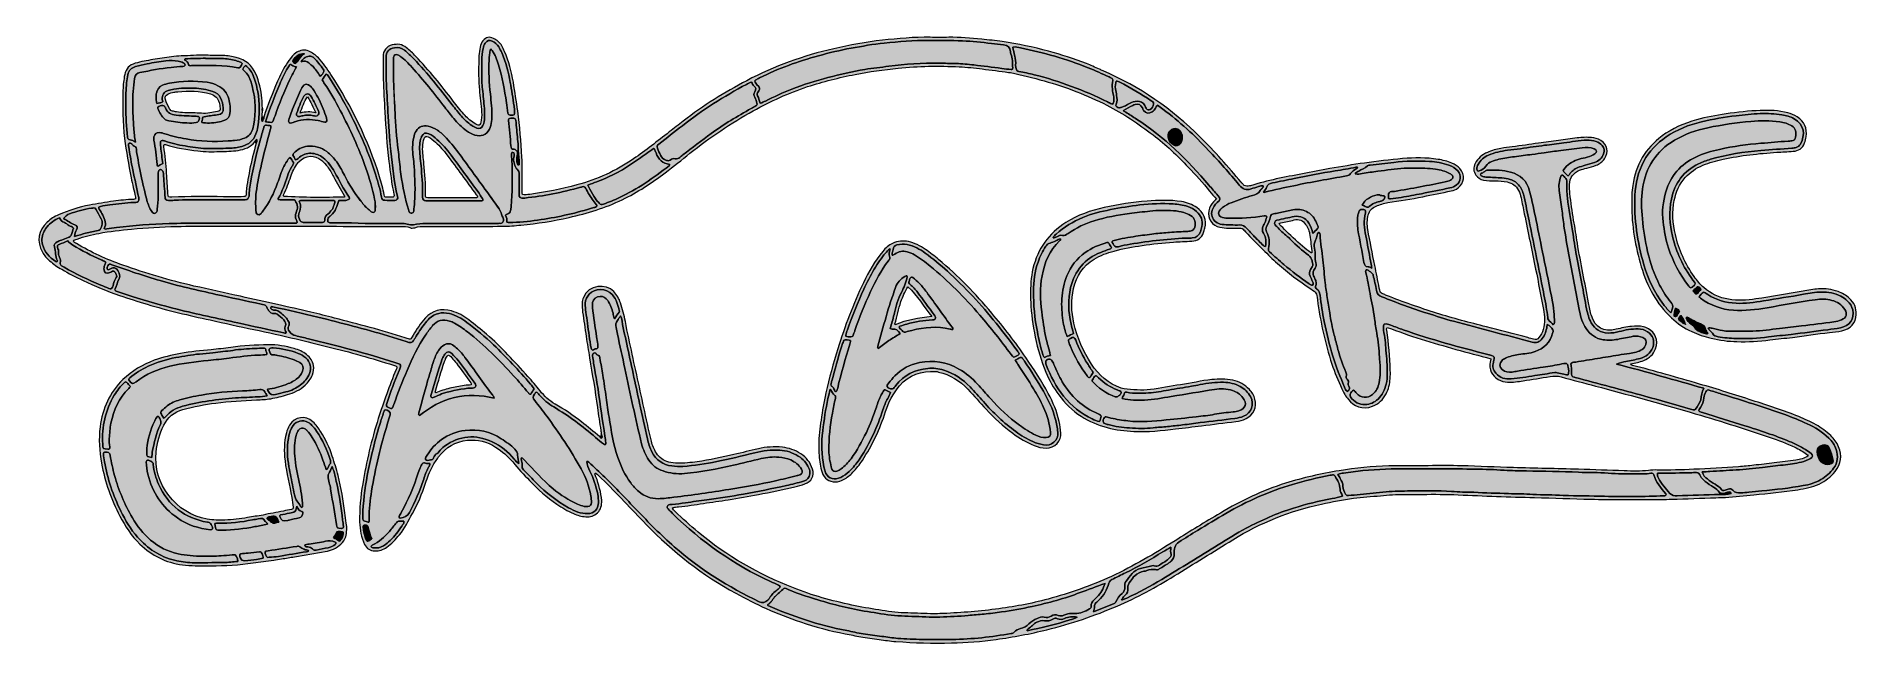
# Model space of a CAD drawing. Header units: inches. Extents: x -211 to 414, y 73 to 282.
import ezdxf

# ---------------------------------------------------------------- set-up
doc = ezdxf.new("R2010")
doc.units = ezdxf.units.IN
doc.header["$MEASUREMENT"] = 0
doc.layers.add('Layer 1', color=7, linetype='Continuous')

# ---------------------------------------------------------------- blocks, each defined once
blk = doc.blocks.new('block 3')
at = {"layer": 'Layer 1'}
h = blk.add_hatch(color=7, dxfattribs=at)
h.dxf.hatch_style = 2
edge = h.paths.add_edge_path()
edge.add_spline(control_points=[(-47.25, 255.88), (-47.15, 254.56), (-47.04, 254.38), (-48.74, 254.51), (-49.2, 254.55), (-49.47, 254.79), (-49.54, 255.23), (-49.71, 256.4), (-49.89, 257.57), (-50.04, 258.74), (-50.61, 263.17), (-51.52, 267.53), (-52.74, 271.82), (-53.24, 273.56), (-53.95, 275.21), (-54.95, 276.74), (-55.04, 276.87), (-55.16, 276.99), (-55.28, 277.11), (-55.31, 277.13), (-55.38, 277.12), (-55.42, 277.12), (-55.49, 277.04), (-55.61, 276.96), (-55.62, 276.88), (-55.76, 275.7), (-55.96, 274.53), (-55.99, 273.35), (-56.1, 269.45), (-55.98, 265.57), (-55.54, 261.69), (-55.24, 259.06), (-54.95, 256.42), (-55.06, 253.76), (-55.09, 252.8), (-55.12, 251.84), (-55.41, 250.91), (-55.54, 250.48), (-55.67, 250.04), (-55.88, 249.65), (-56.91, 247.69), (-58.78, 246.95), (-60.88, 247.65), (-61.91, 247.98), (-62.83, 248.53), (-63.71, 249.15), (-65.39, 250.32), (-66.81, 251.77), (-68.11, 253.34), (-69.15, 254.6), (-70.17, 255.89), (-71.15, 257.2), (-74.71, 261.94), (-78.53, 266.47), (-82.45, 270.91), (-83.65, 272.26), (-84.9, 273.56), (-86.38, 274.62), (-86.7, 274.85), (-87.03, 275.09), (-87.39, 275.22), (-88.02, 275.46), (-88.68, 275.05), (-88.79, 274.4), (-88.83, 274.12), (-88.8, 273.84), (-88.8, 273.55), (-88.92, 267), (-88.54, 260.47), (-88.19, 253.93), (-87.96, 249.6), (-87.58, 245.27), (-87.02, 240.96), (-86.73, 238.72), (-86.56, 236.47), (-86.24, 234.24), (-85.64, 229.99), (-84.89, 225.78), (-83.53, 221.7), (-83.49, 221.59), (-83.48, 221.47), (-83.43, 221.37), (-83.27, 221), (-82.83, 220.75), (-82.47, 220.85), (-82.12, 220.94), (-81.87, 221.17), (-81.84, 221.54), (-81.74, 222.56), (-81.65, 223.56), (-81.57, 224.58), (-81.25, 228.69), (-81.47, 232.8), (-81.73, 236.92), (-81.86, 239.11), (-82.29, 241.28), (-82.23, 243.49), (-82.19, 244.63), (-82.08, 245.74), (-81.86, 246.85), (-81.7, 247.63), (-81.44, 248.38), (-81.01, 249.05), (-80.1, 250.48), (-78.57, 251.11), (-76.92, 250.74), (-75.75, 250.48), (-74.69, 249.94), (-73.7, 249.28), (-72.56, 248.53), (-71.57, 247.61), (-70.65, 246.62), (-68.96, 244.8), (-67.4, 242.87), (-65.94, 240.85), (-62.69, 236.38), (-59.43, 231.92), (-56.19, 227.44), (-54.96, 225.74), (-53.79, 224.02), (-52.57, 222.32), (-52.17, 221.77), (-51.87, 221.19), (-51.71, 220.51), (-51.6, 220.02), (-51.33, 219.57), (-51.11, 219.12), (-50.92, 218.73), (-50.95, 218.37), (-51.13, 217.99), (-51.32, 217.61), (-51.54, 217.33), (-52.01, 217.35), (-52.52, 217.37), (-53.03, 217.33), (-53.54, 217.33), (-61.55, 217.32), (-69.56, 217.31), (-77.58, 217.31), (-79.05, 217.31), (-80.48, 217.14), (-81.94, 216.89), (-83.35, 216.65), (-84.76, 217.45), (-86.26, 217.33), (-87.99, 217.2), (-89.75, 217.35), (-91.5, 217.3), (-97.76, 217.13), (-104.01, 217.66), (-110.27, 217.56), (-110.49, 217.56), (-110.73, 217.55), (-110.94, 217.6), (-111.08, 217.64), (-111.29, 217.77), (-111.3, 217.88), (-111.37, 218.42), (-111.54, 219), (-110.98, 219.43), (-110.71, 219.64), (-110.5, 219.91), (-110.24, 220.13), (-108.7, 221.42), (-108.18, 223.28), (-107.58, 225.18), (-106.89, 225.19), (-106.22, 225.23), (-105.55, 225.21), (-105.08, 225.21), (-104.66, 225.28), (-104.25, 225.52), (-103.91, 225.72), (-103.81, 226.02), (-104.05, 226.36), (-105.96, 229.09), (-107.42, 232.09), (-109.04, 234.99), (-110.06, 236.83), (-111.29, 238.51), (-112.94, 239.85), (-114.16, 240.85), (-115.56, 241.35), (-117.14, 241.4), (-118.62, 241.46), (-119.91, 241.01), (-121.05, 240.08), (-121.4, 239.8), (-121.73, 239.49), (-122.09, 239.22), (-122.22, 239.12), (-122.43, 239.12), (-122.52, 239.29), (-122.8, 239.78), (-123.07, 240.28), (-123.3, 240.78), (-123.41, 241.01), (-123.25, 241.22), (-123.1, 241.38), (-121.8, 242.72), (-120.25, 243.59), (-118.38, 243.79), (-115.91, 244.06), (-113.69, 243.4), (-111.68, 241.97), (-110.33, 241.01), (-109.26, 239.77), (-108.3, 238.44), (-107.28, 237.01), (-106.43, 235.49), (-105.66, 233.92), (-104.14, 230.81), (-102.3, 227.92), (-100.19, 225.18), (-99.42, 224.2), (-98.61, 223.26), (-97.71, 222.41), (-97.38, 222.1), (-97.04, 221.8), (-96.68, 221.52), (-96.33, 221.25), (-95.96, 220.93), (-95.47, 221.19), (-95.06, 221.41), (-95.05, 221.83), (-95.04, 222.23), (-95.01, 223.36), (-95.05, 224.48), (-95.27, 225.6), (-96, 229.26), (-97.05, 232.82), (-98.29, 236.33), (-100.72, 243.14), (-103.71, 249.71), (-107.09, 256.09), (-108.75, 259.23), (-110.47, 262.34), (-112.47, 265.29), (-112.75, 265.71), (-113, 266.16), (-113.29, 266.63), (-112.81, 267.28), (-112.35, 267.91), (-111.88, 268.54), (-111.26, 268.3), (-111.07, 267.73), (-110.77, 267.27), (-108.26, 263.38), (-105.94, 259.39), (-103.82, 255.27), (-100.29, 248.39), (-97.18, 241.32), (-94.88, 233.92), (-94.12, 231.45), (-93.34, 228.97), (-92.97, 226.39), (-92.85, 225.53), (-92.58, 225.28), (-91.78, 225.26), (-90.65, 225.22), (-89.52, 225.21), (-88.39, 225.24), (-87.55, 225.26), (-87.21, 225.75), (-87.42, 226.62), (-88.64, 231.73), (-89.09, 236.96), (-89.71, 242.17), (-90.23, 246.65), (-90.41, 251.17), (-90.7, 255.67), (-90.93, 259.27), (-91.15, 262.87), (-91.29, 266.48), (-91.38, 269.07), (-91.35, 271.67), (-91.35, 274.27), (-91.35, 276.23), (-90.43, 277.3), (-88.51, 277.64), (-87.21, 277.87), (-86.05, 277.64), (-85.02, 276.78), (-83.89, 275.85), (-82.81, 274.86), (-81.8, 273.8), (-77.08, 268.84), (-72.83, 263.5), (-68.68, 258.08), (-67.65, 256.73), (-66.58, 255.42), (-65.48, 254.14), (-64.45, 252.93), (-63.27, 251.87), (-61.95, 250.99), (-61.39, 250.62), (-60.8, 250.27), (-60.15, 250.07), (-59.16, 249.77), (-58.5, 250.03), (-58.08, 250.98), (-57.71, 251.81), (-57.52, 252.7), (-57.51, 253.61), (-57.49, 254.68), (-57.49, 255.75), (-57.58, 256.82), (-57.77, 259.01), (-57.98, 261.2), (-58.24, 263.39), (-58.47, 265.24), (-58.48, 267.1), (-58.5, 268.96), (-58.51, 270.37), (-58.48, 271.78), (-58.51, 273.19), (-58.53, 274.62), (-58.27, 276), (-58.05, 277.39), (-57.94, 278.06), (-57.74, 278.71), (-57.3, 279.26), (-56.62, 280.13), (-55.9, 280.34), (-54.93, 279.87), (-54, 279.42), (-53.18, 278.82), (-52.65, 277.91), (-52.28, 277.29), (-51.93, 276.63), (-51.65, 275.96), (-50.25, 272.68), (-49.34, 269.25), (-48.71, 265.75), (-48.21, 263.03), (-47.82, 260.29), (-47.4, 257.56), (-47.31, 257), (-47.29, 256.44), (-47.25, 255.88)], knot_values=[0, 0, 0, 0, 1, 1, 1, 2, 2, 2, 3, 3, 3, 4, 4, 4, 5, 5, 5, 6, 6, 6, 7, 7, 7, 8, 8, 8, 9, 9, 9, 10, 10, 10, 11, 11, 11, 12, 12, 12, 13, 13, 13, 14, 14, 14, 15, 15, 15, 16, 16, 16, 17, 17, 17, 18, 18, 18, 19, 19, 19, 20, 20, 20, 21, 21, 21, 22, 22, 22, 23, 23, 23, 24, 24, 24, 25, 25, 25, 26, 26, 26, 27, 27, 27, 28, 28, 28, 29, 29, 29, 30, 30, 30, 31, 31, 31, 32, 32, 32, 33, 33, 33, 34, 34, 34, 35, 35, 35, 36, 36, 36, 37, 37, 37, 38, 38, 38, 39, 39, 39, 40, 40, 40, 41, 41, 41, 42, 42, 42, 43, 43, 43, 44, 44, 44, 45, 45, 45, 46, 46, 46, 47, 47, 47, 48, 48, 48, 49, 49, 49, 50, 50, 50, 51, 51, 51, 52, 52, 52, 53, 53, 53, 54, 54, 54, 55, 55, 55, 56, 56, 56, 57, 57, 57, 58, 58, 58, 59, 59, 59, 60, 60, 60, 61, 61, 61, 62, 62, 62, 63, 63, 63, 64, 64, 64, 65, 65, 65, 66, 66, 66, 67, 67, 67, 68, 68, 68, 69, 69, 69, 70, 70, 70, 71, 71, 71, 72, 72, 72, 73, 73, 73, 74, 74, 74, 75, 75, 75, 76, 76, 76, 77, 77, 77, 78, 78, 78, 79, 79, 79, 80, 80, 80, 81, 81, 81, 82, 82, 82, 83, 83, 83, 84, 84, 84, 85, 85, 85, 86, 86, 86, 87, 87, 87, 88, 88, 88, 89, 89, 89, 90, 90, 90, 91, 91, 91, 92, 92, 92, 93, 93, 93, 94, 94, 94, 95, 95, 95, 96, 96, 96, 97, 97, 97, 98, 98, 98, 99, 99, 99, 100, 100, 100, 101, 101, 101, 102, 102, 102, 103, 103, 103, 104, 104, 104, 105, 105, 105, 106, 106, 106, 107, 107, 107, 108, 108, 108, 109, 109, 109, 110, 110, 110, 111, 111, 111, 112, 112, 112, 113, 113, 113, 113], degree=3, periodic=1)
edge = h.paths.add_edge_path()
edge.add_spline(control_points=[(-58.16, 225.2), (-58.04, 225.45), (-58.15, 225.66), (-58.27, 225.84), (-58.78, 226.64), (-59.29, 227.47), (-59.85, 228.24), (-62.91, 232.42), (-65.98, 236.59), (-69.05, 240.77), (-70.49, 242.72), (-72.08, 244.54), (-73.88, 246.18), (-74.72, 246.94), (-75.63, 247.61), (-76.66, 248.08), (-77.83, 248.61), (-78.55, 248.32), (-79.13, 247.14), (-79.28, 246.84), (-79.4, 246.52), (-79.48, 246.2), (-79.68, 245.38), (-79.79, 244.54), (-79.82, 243.69), (-79.9, 241.48), (-79.54, 239.31), (-79.34, 237.13), (-79.06, 233.87), (-78.75, 230.62), (-78.84, 227.35), (-78.84, 227.01), (-78.86, 226.67), (-78.84, 226.33), (-78.78, 225.53), (-78.48, 225.2), (-77.71, 225.12), (-77.33, 225.07), (-76.93, 225.09), (-76.53, 225.09), (-70.84, 225.09), (-65.16, 225.08), (-59.47, 225.09), (-59.02, 225.09), (-58.57, 224.99), (-58.16, 225.2)], knot_values=[0, 0, 0, 0, 1, 1, 1, 2, 2, 2, 3, 3, 3, 4, 4, 4, 5, 5, 5, 6, 6, 6, 7, 7, 7, 8, 8, 8, 9, 9, 9, 10, 10, 10, 11, 11, 11, 12, 12, 12, 13, 13, 13, 14, 14, 14, 15, 15, 15, 15], degree=3, periodic=1)
h = blk.add_hatch(color=7, dxfattribs=at)
h.dxf.hatch_style = 2
edge = h.paths.add_edge_path()
edge.add_spline(control_points=[(-122.6, 225.14), (-122.16, 224.5), (-121.72, 223.81), (-121.78, 222.97), (-121.8, 222.69), (-121.81, 222.39), (-121.9, 222.13), (-122.15, 221.38), (-122.44, 220.65), (-122.47, 219.85), (-122.5, 219.04), (-122.01, 218.36), (-121.87, 217.65), (-122.2, 217.3), (-122.56, 217.4), (-122.87, 217.4), (-130.09, 217.41), (-137.31, 217.41), (-144.53, 217.43), (-151.64, 217.44), (-158.75, 217.49), (-165.86, 217.26), (-171.89, 217.07), (-177.91, 216.64), (-183.9, 215.93), (-185.03, 215.79), (-186.14, 215.61), (-187.25, 215.44), (-187.53, 215.4), (-187.81, 215.33), (-188.13, 215.55), (-187.28, 217.18), (-187.82, 218.69), (-188.63, 220.16), (-189.01, 220.86), (-189.44, 221.52), (-189.81, 222.22), (-190.11, 222.77), (-189.97, 223.06), (-189.37, 223.17), (-188.32, 223.36), (-187.27, 223.57), (-186.2, 223.68), (-183.46, 223.96), (-180.74, 224.51), (-177.96, 224.47), (-177.73, 224.47), (-177.5, 224.48), (-177.28, 224.51), (-176.49, 224.63), (-176.17, 224.99), (-176.24, 225.76), (-176.3, 226.32), (-176.42, 226.87), (-176.53, 227.42), (-177.21, 230.56), (-177.91, 233.7), (-178.54, 236.85), (-178.98, 239.06), (-179.31, 241.28), (-179.68, 243.51), (-179.74, 243.9), (-179.74, 244.29), (-179.73, 244.69), (-179.73, 244.88), (-179.53, 244.95), (-179.36, 244.93), (-179.2, 244.91), (-179.04, 244.85), (-178.89, 244.77), (-178.74, 244.69), (-178.57, 244.59), (-178.5, 244.45), (-178.22, 243.85), (-177.38, 243.8), (-177.18, 243.22), (-176.98, 242.65), (-177.07, 241.99), (-176.95, 241.38), (-176.38, 238.39), (-175.81, 235.4), (-175.18, 232.42), (-174.71, 230.22), (-174.17, 228.03), (-173.62, 225.84), (-173.26, 224.42), (-172.75, 223.05), (-172.03, 221.76), (-171.76, 221.27), (-171.48, 220.66), (-170.81, 220.76), (-170.03, 220.86), (-170, 221.6), (-169.92, 222.2), (-169.71, 223.65), (-169.62, 225.12), (-169.62, 226.59), (-169.63, 229.01), (-169.61, 231.44), (-169.6, 233.86), (-169.6, 234.43), (-169.63, 234.99), (-169.32, 235.51), (-169.11, 235.87), (-168.85, 235.95), (-168.51, 235.74), (-168.04, 235.44), (-167.85, 235.04), (-167.81, 234.48), (-167.66, 232.12), (-167.46, 229.76), (-167.28, 227.4), (-167.26, 227.06), (-167.28, 226.72), (-167.25, 226.38), (-167.19, 225.58), (-166.92, 225.28), (-166.1, 225.23), (-165.43, 225.19), (-164.74, 225.21), (-164.07, 225.26), (-160.35, 225.54), (-156.63, 225.42), (-152.91, 225.45), (-148.9, 225.48), (-144.89, 225.44), (-140.89, 225.43), (-140.5, 225.43), (-140.1, 225.42), (-139.7, 225.45), (-138.88, 225.52), (-138.49, 225.89), (-138.41, 226.72), (-138.32, 227.51), (-138.31, 228.3), (-138.21, 229.08), (-137.44, 234.73), (-136.12, 240.27), (-134.59, 245.75), (-134.16, 247.27), (-133.74, 248.79), (-133.3, 250.31), (-133.11, 250.96), (-132.99, 251.05), (-132.36, 251.01), (-131.87, 250.97), (-131.35, 251.01), (-130.89, 250.78), (-130.79, 250.28), (-130.99, 249.86), (-131.1, 249.44), (-132.14, 245.52), (-133.27, 241.62), (-134.14, 237.65), (-134.84, 234.46), (-135.49, 231.26), (-135.92, 228.01), (-136.21, 225.89), (-136.16, 223.74), (-136.02, 221.59), (-136.01, 221.37), (-135.98, 221.14), (-135.91, 220.93), (-135.73, 220.36), (-134.99, 220.1), (-134.53, 220.49), (-134.19, 220.78), (-133.92, 221.14), (-133.65, 221.5), (-131.46, 224.48), (-129.86, 227.77), (-128.57, 231.22), (-128.21, 232.17), (-127.9, 233.13), (-127.57, 234.09), (-126.91, 235.96), (-126.09, 237.75), (-124.91, 239.36), (-124.74, 239.58), (-124.6, 239.82), (-124.24, 239.94), (-123.89, 239.39), (-123.53, 238.83), (-123.17, 238.27), (-123.02, 238.05), (-123.1, 237.83), (-123.2, 237.64), (-123.39, 237.29), (-123.61, 236.96), (-123.81, 236.62), (-124.39, 235.64), (-124.85, 234.62), (-125.19, 233.54), (-126.03, 230.9), (-127.01, 228.32), (-128.35, 225.9), (-128.4, 225.82), (-128.36, 225.69), (-128.36, 225.5), (-127.43, 225.37), (-126.48, 225.46), (-125.54, 225.44), (-125.09, 225.43), (-124.63, 225.46), (-124.18, 225.43), (-123.64, 225.39), (-122.97, 225.67), (-122.6, 225.14)], knot_values=[0, 0, 0, 0, 1, 1, 1, 2, 2, 2, 3, 3, 3, 4, 4, 4, 5, 5, 5, 6, 6, 6, 7, 7, 7, 8, 8, 8, 9, 9, 9, 10, 10, 10, 11, 11, 11, 12, 12, 12, 13, 13, 13, 14, 14, 14, 15, 15, 15, 16, 16, 16, 17, 17, 17, 18, 18, 18, 19, 19, 19, 20, 20, 20, 21, 21, 21, 22, 22, 22, 23, 23, 23, 24, 24, 24, 25, 25, 25, 26, 26, 26, 27, 27, 27, 28, 28, 28, 29, 29, 29, 30, 30, 30, 31, 31, 31, 32, 32, 32, 33, 33, 33, 34, 34, 34, 35, 35, 35, 36, 36, 36, 37, 37, 37, 38, 38, 38, 39, 39, 39, 40, 40, 40, 41, 41, 41, 42, 42, 42, 43, 43, 43, 44, 44, 44, 45, 45, 45, 46, 46, 46, 47, 47, 47, 48, 48, 48, 49, 49, 49, 50, 50, 50, 51, 51, 51, 52, 52, 52, 53, 53, 53, 54, 54, 54, 55, 55, 55, 56, 56, 56, 57, 57, 57, 58, 58, 58, 59, 59, 59, 60, 60, 60, 61, 61, 61, 62, 62, 62, 63, 63, 63, 64, 64, 64, 65, 65, 65, 66, 66, 66, 67, 67, 67, 68, 68, 68, 69, 69, 69, 69], degree=3, periodic=1)
at = {"layer": 'Layer 1', "lineweight": 0}
for points, knots in [([(-47.25, 255.88), (-47.15, 254.56), (-47.04, 254.38), (-48.74, 254.51), (-49.2, 254.55), (-49.47, 254.79), (-49.54, 255.23), (-49.71, 256.4), (-49.89, 257.57), (-50.04, 258.74), (-50.61, 263.17), (-51.52, 267.53), (-52.74, 271.82), (-53.24, 273.56), (-53.95, 275.21), (-54.95, 276.74), (-55.04, 276.87), (-55.16, 276.99), (-55.28, 277.11), (-55.31, 277.13), (-55.38, 277.12), (-55.42, 277.12), (-55.49, 277.04), (-55.61, 276.96), (-55.62, 276.88), (-55.76, 275.7), (-55.96, 274.53), (-55.99, 273.35), (-56.1, 269.45), (-55.98, 265.57), (-55.54, 261.69), (-55.24, 259.06), (-54.95, 256.42), (-55.06, 253.76), (-55.09, 252.8), (-55.12, 251.84), (-55.41, 250.91), (-55.54, 250.48), (-55.67, 250.04), (-55.88, 249.65), (-56.91, 247.69), (-58.78, 246.95), (-60.88, 247.65), (-61.91, 247.98), (-62.83, 248.53), (-63.71, 249.15), (-65.39, 250.32), (-66.81, 251.77), (-68.11, 253.34), (-69.15, 254.6), (-70.17, 255.89), (-71.15, 257.2), (-74.71, 261.94), (-78.53, 266.47), (-82.45, 270.91), (-83.65, 272.26), (-84.9, 273.56), (-86.38, 274.62), (-86.7, 274.85), (-87.03, 275.09), (-87.39, 275.22), (-88.02, 275.46), (-88.68, 275.05), (-88.79, 274.4), (-88.83, 274.12), (-88.8, 273.84), (-88.8, 273.55), (-88.92, 267), (-88.54, 260.47), (-88.19, 253.93), (-87.96, 249.6), (-87.58, 245.27), (-87.02, 240.96), (-86.73, 238.72), (-86.56, 236.47), (-86.24, 234.24), (-85.64, 229.99), (-84.89, 225.78), (-83.53, 221.7), (-83.49, 221.59), (-83.48, 221.47), (-83.43, 221.37), (-83.27, 221), (-82.83, 220.75), (-82.47, 220.85), (-82.12, 220.94), (-81.87, 221.17), (-81.84, 221.54), (-81.74, 222.56), (-81.65, 223.56), (-81.57, 224.58), (-81.25, 228.69), (-81.47, 232.8), (-81.73, 236.92), (-81.86, 239.11), (-82.29, 241.28), (-82.23, 243.49), (-82.19, 244.63), (-82.08, 245.74), (-81.86, 246.85), (-81.7, 247.63), (-81.44, 248.38), (-81.01, 249.05), (-80.1, 250.48), (-78.57, 251.11), (-76.92, 250.74), (-75.75, 250.48), (-74.69, 249.94), (-73.7, 249.28), (-72.56, 248.53), (-71.57, 247.61), (-70.65, 246.62), (-68.96, 244.8), (-67.4, 242.87), (-65.94, 240.85), (-62.69, 236.38), (-59.43, 231.92), (-56.19, 227.44), (-54.96, 225.74), (-53.79, 224.02), (-52.57, 222.32), (-52.17, 221.77), (-51.87, 221.19), (-51.71, 220.51), (-51.6, 220.02), (-51.33, 219.57), (-51.11, 219.12), (-50.92, 218.73), (-50.95, 218.37), (-51.13, 217.99), (-51.32, 217.61), (-51.54, 217.33), (-52.01, 217.35), (-52.52, 217.37), (-53.03, 217.33), (-53.54, 217.33), (-61.55, 217.32), (-69.56, 217.31), (-77.58, 217.31), (-79.05, 217.31), (-80.48, 217.14), (-81.94, 216.89), (-83.35, 216.65), (-84.76, 217.45), (-86.26, 217.33), (-87.99, 217.2), (-89.75, 217.35), (-91.5, 217.3), (-97.76, 217.13), (-104.01, 217.66), (-110.27, 217.56), (-110.49, 217.56), (-110.73, 217.55), (-110.94, 217.6), (-111.08, 217.64), (-111.29, 217.77), (-111.3, 217.88), (-111.37, 218.42), (-111.54, 219), (-110.98, 219.43), (-110.71, 219.64), (-110.5, 219.91), (-110.24, 220.13), (-108.7, 221.42), (-108.18, 223.28), (-107.58, 225.18), (-106.89, 225.19), (-106.22, 225.23), (-105.55, 225.21), (-105.08, 225.21), (-104.66, 225.28), (-104.25, 225.52), (-103.91, 225.72), (-103.81, 226.02), (-104.05, 226.36), (-105.96, 229.09), (-107.42, 232.09), (-109.04, 234.99), (-110.06, 236.83), (-111.29, 238.51), (-112.94, 239.85), (-114.16, 240.85), (-115.56, 241.35), (-117.14, 241.4), (-118.62, 241.46), (-119.91, 241.01), (-121.05, 240.08), (-121.4, 239.8), (-121.73, 239.49), (-122.09, 239.22), (-122.22, 239.12), (-122.43, 239.12), (-122.52, 239.29), (-122.8, 239.78), (-123.07, 240.28), (-123.3, 240.78), (-123.41, 241.01), (-123.25, 241.22), (-123.1, 241.38), (-121.8, 242.72), (-120.25, 243.59), (-118.38, 243.79), (-115.91, 244.06), (-113.69, 243.4), (-111.68, 241.97), (-110.33, 241.01), (-109.26, 239.77), (-108.3, 238.44), (-107.28, 237.01), (-106.43, 235.49), (-105.66, 233.92), (-104.14, 230.81), (-102.3, 227.92), (-100.19, 225.18), (-99.42, 224.2), (-98.61, 223.26), (-97.71, 222.41), (-97.38, 222.1), (-97.04, 221.8), (-96.68, 221.52), (-96.33, 221.25), (-95.96, 220.93), (-95.47, 221.19), (-95.06, 221.41), (-95.05, 221.83), (-95.04, 222.23), (-95.01, 223.36), (-95.05, 224.48), (-95.27, 225.6), (-96, 229.26), (-97.05, 232.82), (-98.29, 236.33), (-100.72, 243.14), (-103.71, 249.71), (-107.09, 256.09), (-108.75, 259.23), (-110.47, 262.34), (-112.47, 265.29), (-112.75, 265.71), (-113, 266.16), (-113.29, 266.63), (-112.81, 267.28), (-112.35, 267.91), (-111.88, 268.54), (-111.26, 268.3), (-111.07, 267.73), (-110.77, 267.27), (-108.26, 263.38), (-105.94, 259.39), (-103.82, 255.27), (-100.29, 248.39), (-97.18, 241.32), (-94.88, 233.92), (-94.12, 231.45), (-93.34, 228.97), (-92.97, 226.39), (-92.85, 225.53), (-92.58, 225.28), (-91.78, 225.26), (-90.65, 225.22), (-89.52, 225.21), (-88.39, 225.24), (-87.55, 225.26), (-87.21, 225.75), (-87.42, 226.62), (-88.64, 231.73), (-89.09, 236.96), (-89.71, 242.17), (-90.23, 246.65), (-90.41, 251.17), (-90.7, 255.67), (-90.93, 259.27), (-91.15, 262.87), (-91.29, 266.48), (-91.38, 269.07), (-91.35, 271.67), (-91.35, 274.27), (-91.35, 276.23), (-90.43, 277.3), (-88.51, 277.64), (-87.21, 277.87), (-86.05, 277.64), (-85.02, 276.78), (-83.89, 275.85), (-82.81, 274.86), (-81.8, 273.8), (-77.08, 268.84), (-72.83, 263.5), (-68.68, 258.08), (-67.65, 256.73), (-66.58, 255.42), (-65.48, 254.14), (-64.45, 252.93), (-63.27, 251.87), (-61.95, 250.99), (-61.39, 250.62), (-60.8, 250.27), (-60.15, 250.07), (-59.16, 249.77), (-58.5, 250.03), (-58.08, 250.98), (-57.71, 251.81), (-57.52, 252.7), (-57.51, 253.61), (-57.49, 254.68), (-57.49, 255.75), (-57.58, 256.82), (-57.77, 259.01), (-57.98, 261.2), (-58.24, 263.39), (-58.47, 265.24), (-58.48, 267.1), (-58.5, 268.96), (-58.51, 270.37), (-58.48, 271.78), (-58.51, 273.19), (-58.53, 274.62), (-58.27, 276), (-58.05, 277.39), (-57.94, 278.06), (-57.74, 278.71), (-57.3, 279.26), (-56.62, 280.13), (-55.9, 280.34), (-54.93, 279.87), (-54, 279.42), (-53.18, 278.82), (-52.65, 277.91), (-52.28, 277.29), (-51.93, 276.63), (-51.65, 275.96), (-50.25, 272.68), (-49.34, 269.25), (-48.71, 265.75), (-48.21, 263.03), (-47.82, 260.29), (-47.4, 257.56), (-47.31, 257), (-47.29, 256.44), (-47.25, 255.88)], [0, 0, 0, 0, 1, 1, 1, 2, 2, 2, 3, 3, 3, 4, 4, 4, 5, 5, 5, 6, 6, 6, 7, 7, 7, 8, 8, 8, 9, 9, 9, 10, 10, 10, 11, 11, 11, 12, 12, 12, 13, 13, 13, 14, 14, 14, 15, 15, 15, 16, 16, 16, 17, 17, 17, 18, 18, 18, 19, 19, 19, 20, 20, 20, 21, 21, 21, 22, 22, 22, 23, 23, 23, 24, 24, 24, 25, 25, 25, 26, 26, 26, 27, 27, 27, 28, 28, 28, 29, 29, 29, 30, 30, 30, 31, 31, 31, 32, 32, 32, 33, 33, 33, 34, 34, 34, 35, 35, 35, 36, 36, 36, 37, 37, 37, 38, 38, 38, 39, 39, 39, 40, 40, 40, 41, 41, 41, 42, 42, 42, 43, 43, 43, 44, 44, 44, 45, 45, 45, 46, 46, 46, 47, 47, 47, 48, 48, 48, 49, 49, 49, 50, 50, 50, 51, 51, 51, 52, 52, 52, 53, 53, 53, 54, 54, 54, 55, 55, 55, 56, 56, 56, 57, 57, 57, 58, 58, 58, 59, 59, 59, 60, 60, 60, 61, 61, 61, 62, 62, 62, 63, 63, 63, 64, 64, 64, 65, 65, 65, 66, 66, 66, 67, 67, 67, 68, 68, 68, 69, 69, 69, 70, 70, 70, 71, 71, 71, 72, 72, 72, 73, 73, 73, 74, 74, 74, 75, 75, 75, 76, 76, 76, 77, 77, 77, 78, 78, 78, 79, 79, 79, 80, 80, 80, 81, 81, 81, 82, 82, 82, 83, 83, 83, 84, 84, 84, 85, 85, 85, 86, 86, 86, 87, 87, 87, 88, 88, 88, 89, 89, 89, 90, 90, 90, 91, 91, 91, 92, 92, 92, 93, 93, 93, 94, 94, 94, 95, 95, 95, 96, 96, 96, 97, 97, 97, 98, 98, 98, 99, 99, 99, 100, 100, 100, 101, 101, 101, 102, 102, 102, 103, 103, 103, 104, 104, 104, 105, 105, 105, 106, 106, 106, 107, 107, 107, 108, 108, 108, 109, 109, 109, 110, 110, 110, 111, 111, 111, 112, 112, 112, 113, 113, 113, 113]), ([(-122.6, 225.14), (-122.16, 224.5), (-121.72, 223.81), (-121.78, 222.97), (-121.8, 222.69), (-121.81, 222.39), (-121.9, 222.13), (-122.15, 221.38), (-122.44, 220.65), (-122.47, 219.85), (-122.5, 219.04), (-122.01, 218.36), (-121.87, 217.65), (-122.2, 217.3), (-122.56, 217.4), (-122.87, 217.4), (-130.09, 217.41), (-137.31, 217.41), (-144.53, 217.43), (-151.64, 217.44), (-158.75, 217.49), (-165.86, 217.26), (-171.89, 217.07), (-177.91, 216.64), (-183.9, 215.93), (-185.03, 215.79), (-186.14, 215.61), (-187.25, 215.44), (-187.53, 215.4), (-187.81, 215.33), (-188.13, 215.55), (-187.28, 217.18), (-187.82, 218.69), (-188.63, 220.16), (-189.01, 220.86), (-189.44, 221.52), (-189.81, 222.22), (-190.11, 222.77), (-189.97, 223.06), (-189.37, 223.17), (-188.32, 223.36), (-187.27, 223.57), (-186.2, 223.68), (-183.46, 223.96), (-180.74, 224.51), (-177.96, 224.47), (-177.73, 224.47), (-177.5, 224.48), (-177.28, 224.51), (-176.49, 224.63), (-176.17, 224.99), (-176.24, 225.76), (-176.3, 226.32), (-176.42, 226.87), (-176.53, 227.42), (-177.21, 230.56), (-177.91, 233.7), (-178.54, 236.85), (-178.98, 239.06), (-179.31, 241.28), (-179.68, 243.51), (-179.74, 243.9), (-179.74, 244.29), (-179.73, 244.69), (-179.73, 244.88), (-179.53, 244.95), (-179.36, 244.93), (-179.2, 244.91), (-179.04, 244.85), (-178.89, 244.77), (-178.74, 244.69), (-178.57, 244.59), (-178.5, 244.45), (-178.22, 243.85), (-177.38, 243.8), (-177.18, 243.22), (-176.98, 242.65), (-177.07, 241.99), (-176.95, 241.38), (-176.38, 238.39), (-175.81, 235.4), (-175.18, 232.42), (-174.71, 230.22), (-174.17, 228.03), (-173.62, 225.84), (-173.26, 224.42), (-172.75, 223.05), (-172.03, 221.76), (-171.76, 221.27), (-171.48, 220.66), (-170.81, 220.76), (-170.03, 220.86), (-170, 221.6), (-169.92, 222.2), (-169.71, 223.65), (-169.62, 225.12), (-169.62, 226.59), (-169.63, 229.01), (-169.61, 231.44), (-169.6, 233.86), (-169.6, 234.43), (-169.63, 234.99), (-169.32, 235.51), (-169.11, 235.87), (-168.85, 235.95), (-168.51, 235.74), (-168.04, 235.44), (-167.85, 235.04), (-167.81, 234.48), (-167.66, 232.12), (-167.46, 229.76), (-167.28, 227.4), (-167.26, 227.06), (-167.28, 226.72), (-167.25, 226.38), (-167.19, 225.58), (-166.92, 225.28), (-166.1, 225.23), (-165.43, 225.19), (-164.74, 225.21), (-164.07, 225.26), (-160.35, 225.54), (-156.63, 225.42), (-152.91, 225.45), (-148.9, 225.48), (-144.89, 225.44), (-140.89, 225.43), (-140.5, 225.43), (-140.1, 225.42), (-139.7, 225.45), (-138.88, 225.52), (-138.49, 225.89), (-138.41, 226.72), (-138.32, 227.51), (-138.31, 228.3), (-138.21, 229.08), (-137.44, 234.73), (-136.12, 240.27), (-134.59, 245.75), (-134.16, 247.27), (-133.74, 248.79), (-133.3, 250.31), (-133.11, 250.96), (-132.99, 251.05), (-132.36, 251.01), (-131.87, 250.97), (-131.35, 251.01), (-130.89, 250.78), (-130.79, 250.28), (-130.99, 249.86), (-131.1, 249.44), (-132.14, 245.52), (-133.27, 241.62), (-134.14, 237.65), (-134.84, 234.46), (-135.49, 231.26), (-135.92, 228.01), (-136.21, 225.89), (-136.16, 223.74), (-136.02, 221.59), (-136.01, 221.37), (-135.98, 221.14), (-135.91, 220.93), (-135.73, 220.36), (-134.99, 220.1), (-134.53, 220.49), (-134.19, 220.78), (-133.92, 221.14), (-133.65, 221.5), (-131.46, 224.48), (-129.86, 227.77), (-128.57, 231.22), (-128.21, 232.17), (-127.9, 233.13), (-127.57, 234.09), (-126.91, 235.96), (-126.09, 237.75), (-124.91, 239.36), (-124.74, 239.58), (-124.6, 239.82), (-124.24, 239.94), (-123.89, 239.39), (-123.53, 238.83), (-123.17, 238.27), (-123.02, 238.05), (-123.1, 237.83), (-123.2, 237.64), (-123.39, 237.29), (-123.61, 236.96), (-123.81, 236.62), (-124.39, 235.64), (-124.85, 234.62), (-125.19, 233.54), (-126.03, 230.9), (-127.01, 228.32), (-128.35, 225.9), (-128.4, 225.82), (-128.36, 225.69), (-128.36, 225.5), (-127.43, 225.37), (-126.48, 225.46), (-125.54, 225.44), (-125.09, 225.43), (-124.63, 225.46), (-124.18, 225.43), (-123.64, 225.39), (-122.97, 225.67), (-122.6, 225.14)], [0, 0, 0, 0, 1, 1, 1, 2, 2, 2, 3, 3, 3, 4, 4, 4, 5, 5, 5, 6, 6, 6, 7, 7, 7, 8, 8, 8, 9, 9, 9, 10, 10, 10, 11, 11, 11, 12, 12, 12, 13, 13, 13, 14, 14, 14, 15, 15, 15, 16, 16, 16, 17, 17, 17, 18, 18, 18, 19, 19, 19, 20, 20, 20, 21, 21, 21, 22, 22, 22, 23, 23, 23, 24, 24, 24, 25, 25, 25, 26, 26, 26, 27, 27, 27, 28, 28, 28, 29, 29, 29, 30, 30, 30, 31, 31, 31, 32, 32, 32, 33, 33, 33, 34, 34, 34, 35, 35, 35, 36, 36, 36, 37, 37, 37, 38, 38, 38, 39, 39, 39, 40, 40, 40, 41, 41, 41, 42, 42, 42, 43, 43, 43, 44, 44, 44, 45, 45, 45, 46, 46, 46, 47, 47, 47, 48, 48, 48, 49, 49, 49, 50, 50, 50, 51, 51, 51, 52, 52, 52, 53, 53, 53, 54, 54, 54, 55, 55, 55, 56, 56, 56, 57, 57, 57, 58, 58, 58, 59, 59, 59, 60, 60, 60, 61, 61, 61, 62, 62, 62, 63, 63, 63, 64, 64, 64, 65, 65, 65, 66, 66, 66, 67, 67, 67, 68, 68, 68, 69, 69, 69, 69]), ([(-58.16, 225.2), (-58.04, 225.45), (-58.15, 225.66), (-58.27, 225.84), (-58.78, 226.64), (-59.29, 227.47), (-59.85, 228.24), (-62.91, 232.42), (-65.98, 236.59), (-69.05, 240.77), (-70.49, 242.72), (-72.08, 244.54), (-73.88, 246.18), (-74.72, 246.94), (-75.63, 247.61), (-76.66, 248.08), (-77.83, 248.61), (-78.55, 248.32), (-79.13, 247.14), (-79.28, 246.84), (-79.4, 246.52), (-79.48, 246.2), (-79.68, 245.38), (-79.79, 244.54), (-79.82, 243.69), (-79.9, 241.48), (-79.54, 239.31), (-79.34, 237.13), (-79.06, 233.87), (-78.75, 230.62), (-78.84, 227.35), (-78.84, 227.01), (-78.86, 226.67), (-78.84, 226.33), (-78.78, 225.53), (-78.48, 225.2), (-77.71, 225.12), (-77.33, 225.07), (-76.93, 225.09), (-76.53, 225.09), (-70.84, 225.09), (-65.16, 225.08), (-59.47, 225.09), (-59.02, 225.09), (-58.57, 224.99), (-58.16, 225.2)], [0, 0, 0, 0, 1, 1, 1, 2, 2, 2, 3, 3, 3, 4, 4, 4, 5, 5, 5, 6, 6, 6, 7, 7, 7, 8, 8, 8, 9, 9, 9, 10, 10, 10, 11, 11, 11, 12, 12, 12, 13, 13, 13, 14, 14, 14, 15, 15, 15, 15])]:
    blk.add_open_spline(points, degree=3, knots=knots, dxfattribs=at)
blk = doc.blocks.new('block 2')
at = {"layer": 'Layer 1'}
blk.add_blockref('block 3', (0, 0), dxfattribs=at)
blk = doc.blocks.new('block 6')
at = {"layer": 'Layer 1'}
h = blk.add_hatch(color=7, dxfattribs=at)
h.dxf.hatch_style = 2
edge = h.paths.add_edge_path()
edge.add_spline(control_points=[(-200.23, 216.62), (-199.74, 216.26), (-199.06, 216.24), (-198.69, 215.69), (-198.94, 214.9), (-199.14, 214.08), (-199.45, 213.31), (-199.62, 212.89), (-200.05, 212.66), (-200.48, 212.5), (-201.27, 212.19), (-202.05, 211.89), (-202.84, 211.57), (-203.31, 211.38), (-203.78, 211.2), (-204.23, 210.98), (-205.09, 210.55), (-205.43, 210.08), (-205.18, 209.24), (-204.73, 207.74), (-205.07, 206.08), (-204.23, 204.66), (-204.17, 204.56), (-204.23, 204.29), (-204.32, 204.21), (-204.41, 204.14), (-204.66, 204.16), (-204.77, 204.23), (-206.93, 205.69), (-208.61, 207.5), (-209.29, 210.11), (-209.71, 211.73), (-209.5, 213.23), (-208.76, 214.68), (-208.5, 215.18), (-208.19, 215.66), (-207.83, 216.09), (-206.67, 217.5), (-205.15, 218.42), (-203.44, 219.29), (-203.11, 218.44), (-202.52, 217.97), (-201.8, 217.6), (-201.26, 217.32), (-200.74, 216.97), (-200.23, 216.62)], knot_values=[0, 0, 0, 0, 1, 1, 1, 2, 2, 2, 3, 3, 3, 4, 4, 4, 5, 5, 5, 6, 6, 6, 7, 7, 7, 8, 8, 8, 9, 9, 9, 10, 10, 10, 11, 11, 11, 12, 12, 12, 13, 13, 13, 14, 14, 14, 15, 15, 15, 15], degree=3, periodic=1)
at = {"layer": 'Layer 1', "lineweight": 0}
blk.add_open_spline([(-200.23, 216.62), (-199.74, 216.26), (-199.06, 216.24), (-198.69, 215.69), (-198.94, 214.9), (-199.14, 214.08), (-199.45, 213.31), (-199.62, 212.89), (-200.05, 212.66), (-200.48, 212.5), (-201.27, 212.19), (-202.05, 211.89), (-202.84, 211.57), (-203.31, 211.38), (-203.78, 211.2), (-204.23, 210.98), (-205.09, 210.55), (-205.43, 210.08), (-205.18, 209.24), (-204.73, 207.74), (-205.07, 206.08), (-204.23, 204.66), (-204.17, 204.56), (-204.23, 204.29), (-204.32, 204.21), (-204.41, 204.14), (-204.66, 204.16), (-204.77, 204.23), (-206.93, 205.69), (-208.61, 207.5), (-209.29, 210.11), (-209.71, 211.73), (-209.5, 213.23), (-208.76, 214.68), (-208.5, 215.18), (-208.19, 215.66), (-207.83, 216.09), (-206.67, 217.5), (-205.15, 218.42), (-203.44, 219.29), (-203.11, 218.44), (-202.52, 217.97), (-201.8, 217.6), (-201.26, 217.32), (-200.74, 216.97), (-200.23, 216.62)], degree=3, knots=[0, 0, 0, 0, 1, 1, 1, 2, 2, 2, 3, 3, 3, 4, 4, 4, 5, 5, 5, 6, 6, 6, 7, 7, 7, 8, 8, 8, 9, 9, 9, 10, 10, 10, 11, 11, 11, 12, 12, 12, 13, 13, 13, 14, 14, 14, 15, 15, 15, 15], dxfattribs=at)
blk = doc.blocks.new('block 5')
at = {"layer": 'Layer 1'}
blk.add_blockref('block 6', (0, 0), dxfattribs=at)
blk = doc.blocks.new('block 9')
at = {"layer": 'Layer 1'}
h = blk.add_hatch(color=7, dxfattribs=at)
h.dxf.hatch_style = 2
edge = h.paths.add_edge_path()
edge.add_spline(control_points=[(-189.21, 218.94), (-188.47, 217.64), (-188.84, 216.45), (-189.51, 215.27), (-189.67, 214.98), (-189.95, 214.97), (-190.23, 214.91), (-191.65, 214.59), (-193.09, 214.3), (-194.51, 213.94), (-195.7, 213.64), (-196.88, 213.26), (-198.31, 212.84), (-198.11, 213.77), (-198.07, 214.46), (-197.66, 215.12), (-197.16, 215.92), (-197.37, 216.54), (-198.27, 216.85), (-199.63, 217.34), (-200.71, 218.23), (-202.05, 218.98), (-201.44, 219.72), (-200.93, 220.35), (-200.02, 220.64), (-197.55, 221.43), (-195.09, 222.25), (-192.49, 222.55), (-192.22, 222.59), (-191.94, 222.63), (-191.66, 222.63), (-191.35, 222.64), (-191.12, 222.48), (-190.97, 222.21), (-190.39, 221.12), (-189.83, 220.02), (-189.21, 218.94)], knot_values=[0, 0, 0, 0, 1, 1, 1, 2, 2, 2, 3, 3, 3, 4, 4, 4, 5, 5, 5, 6, 6, 6, 7, 7, 7, 8, 8, 8, 9, 9, 9, 10, 10, 10, 11, 11, 11, 12, 12, 12, 12], degree=3, periodic=1)
at = {"layer": 'Layer 1', "lineweight": 0}
blk.add_open_spline([(-189.21, 218.94), (-188.47, 217.64), (-188.84, 216.45), (-189.51, 215.27), (-189.67, 214.98), (-189.95, 214.97), (-190.23, 214.91), (-191.65, 214.59), (-193.09, 214.3), (-194.51, 213.94), (-195.7, 213.64), (-196.88, 213.26), (-198.31, 212.84), (-198.11, 213.77), (-198.07, 214.46), (-197.66, 215.12), (-197.16, 215.92), (-197.37, 216.54), (-198.27, 216.85), (-199.63, 217.34), (-200.71, 218.23), (-202.05, 218.98), (-201.44, 219.72), (-200.93, 220.35), (-200.02, 220.64), (-197.55, 221.43), (-195.09, 222.25), (-192.49, 222.55), (-192.22, 222.59), (-191.94, 222.63), (-191.66, 222.63), (-191.35, 222.64), (-191.12, 222.48), (-190.97, 222.21), (-190.39, 221.12), (-189.83, 220.02), (-189.21, 218.94)], degree=3, knots=[0, 0, 0, 0, 1, 1, 1, 2, 2, 2, 3, 3, 3, 4, 4, 4, 5, 5, 5, 6, 6, 6, 7, 7, 7, 8, 8, 8, 9, 9, 9, 10, 10, 10, 11, 11, 11, 12, 12, 12, 12], dxfattribs=at)
blk = doc.blocks.new('block 8')
at = {"layer": 'Layer 1'}
blk.add_blockref('block 9', (0, 0), dxfattribs=at)

msp = doc.modelspace()

# ---------------------------------------------------------------- hatches: boundary and pattern name
at = {"layer": 'Layer 1'}
h = msp.add_hatch(color=7, dxfattribs=at)
h.dxf.hatch_style = 2
edge = h.paths.add_edge_path()
edge.add_spline(control_points=[(-133.36, 253.81), (-131.93, 257.97), (-130.35, 262.07), (-128.62, 266.11), (-127.78, 268.09), (-126.85, 270.02), (-125.69, 271.82), (-125.05, 272.81), (-124.35, 273.77), (-123.62, 274.7), (-122.71, 275.84), (-121.52, 276.55), (-120.04, 276.75), (-119.29, 276.86), (-118.56, 276.79), (-117.89, 276.46), (-116.68, 275.86), (-115.52, 275.19), (-114.6, 274.14), (-113.03, 272.36), (-111.58, 270.48), (-110.3, 268.49), (-103.19, 257.5), (-97.45, 245.86), (-93.59, 233.33), (-92.96, 231.28), (-92.38, 229.22), (-92, 227.11), (-91.89, 226.46), (-91.78, 226.37), (-91.13, 226.35), (-90.34, 226.33), (-89.56, 226.34), (-88.89, 226.34), (-88.45, 226.71), (-88.6, 227.06), (-88.67, 227.37), (-89.52, 231.06), (-89.86, 234.82), (-90.36, 238.57), (-91.12, 244.22), (-91.4, 249.92), (-91.75, 255.6), (-91.97, 259.32), (-92.2, 263.04), (-92.33, 266.76), (-92.43, 269.35), (-92.39, 271.95), (-92.38, 274.54), (-92.37, 276.68), (-91.29, 278.06), (-89.24, 278.59), (-87.44, 279.05), (-85.79, 278.84), (-84.31, 277.6), (-83.23, 276.69), (-82.17, 275.76), (-81.2, 274.74), (-76.56, 269.86), (-72.34, 264.65), (-68.27, 259.3), (-67.11, 257.77), (-65.96, 256.24), (-64.65, 254.83), (-63.58, 253.66), (-62.45, 252.56), (-61.09, 251.72), (-59.37, 250.66), (-59.07, 250.8), (-58.68, 252.75), (-58.43, 253.99), (-58.49, 255.23), (-58.61, 256.46), (-58.86, 259.05), (-59.21, 261.62), (-59.39, 264.21), (-59.64, 267.76), (-59.61, 271.31), (-59.46, 274.87), (-59.42, 275.88), (-59.23, 276.89), (-59.03, 277.88), (-58.88, 278.66), (-58.6, 279.4), (-58.07, 280.02), (-56.94, 281.33), (-55.89, 281.53), (-54.48, 280.85), (-53.28, 280.28), (-52.27, 279.47), (-51.61, 278.3), (-51.25, 277.67), (-50.93, 277.01), (-50.64, 276.33), (-49.22, 272.94), (-48.27, 269.4), (-47.64, 265.78), (-47.07, 262.51), (-46.61, 259.22), (-46.16, 255.92), (-45.44, 250.66), (-45, 245.38), (-44.72, 240.09), (-44.56, 237.16), (-44.65, 234.22), (-44.63, 231.28), (-44.62, 230.72), (-44.65, 230.15), (-44.62, 229.59), (-44.58, 228.81), (-44.75, 228.02), (-44.51, 227.25), (-43.68, 226.94), (-42.86, 227.2), (-42.04, 227.3), (-36.56, 228), (-31.14, 229.04), (-25.8, 230.52), (-18.86, 232.46), (-12.35, 235.32), (-6.41, 239.46), (-2.2, 242.4), (1.85, 245.54), (5.89, 248.72), (7.49, 249.97), (9.09, 251.22), (10.7, 252.46), (17.53, 257.77), (24.86, 262.31), (32.51, 266.33), (41.98, 271.32), (51.96, 274.93), (62.4, 277.31), (67.9, 278.57), (73.45, 279.59), (79.05, 280.21), (84.48, 280.8), (89.93, 281.33), (95.42, 281.21), (97.57, 281.17), (99.71, 281.18), (101.86, 281.21), (105.65, 281.27), (109.41, 280.94), (113.17, 280.57), (115.53, 280.34), (117.88, 280.04), (120.23, 279.72), (125.6, 278.99), (130.88, 277.87), (136.11, 276.44), (140.51, 275.24), (144.86, 273.87), (149.11, 272.21), (150.63, 271.62), (152.11, 270.92), (153.61, 270.26), (154.02, 270.08), (154.42, 269.87), (154.83, 269.69), (167.43, 264.3), (178.46, 256.59), (188.19, 246.97), (193.17, 242.05), (197.78, 236.79), (202.29, 231.44), (202.5, 231.18), (202.73, 230.92), (202.97, 230.68), (203.43, 230.21), (204.02, 230.05), (204.67, 230.12), (204.95, 230.15), (205.23, 230.19), (205.5, 230.27), (211.31, 232.12), (217.29, 233.23), (223.28, 234.33), (226.44, 234.91), (229.58, 235.59), (232.74, 236.13), (236.69, 236.81), (240.63, 237.52), (244.59, 238.06), (248.95, 238.66), (253.32, 239.18), (257.7, 239.57), (261.75, 239.93), (265.82, 239.95), (269.86, 239.32), (271.48, 239.07), (273.06, 238.66), (274.58, 238.05), (275.65, 237.62), (276.59, 237.01), (277.35, 236.16), (279.24, 234.06), (278.96, 231.2), (276.71, 229.49), (276.02, 228.97), (275.26, 228.64), (274.41, 228.47), (271.15, 227.82), (267.89, 227.16), (264.64, 226.49), (260.66, 225.67), (256.65, 225.05), (252.63, 224.46), (251.23, 224.25), (249.9, 223.77), (248.59, 223.27), (247.22, 222.74), (246.28, 221.76), (245.91, 220.23), (245.49, 218.55), (245.45, 216.86), (245.75, 215.19), (246.49, 211.09), (247.32, 207), (248.13, 202.91), (248.64, 200.31), (249.17, 197.72), (249.69, 195.13), (249.74, 194.91), (249.79, 194.69), (249.82, 194.46), (249.91, 193.79), (250.25, 193.33), (250.92, 193.11), (251.34, 192.98), (251.75, 192.78), (252.17, 192.61), (257.82, 190.34), (263.56, 188.36), (269.36, 186.52), (275.01, 184.73), (280.74, 183.29), (286.47, 181.8), (291.21, 180.56), (295.95, 179.34), (300.7, 178.1), (301.35, 177.93), (302, 177.74), (302.65, 177.54), (303.38, 177.31), (303.97, 177.54), (304.46, 178.1), (305.19, 178.91), (305.65, 179.86), (305.94, 180.92), (306.56, 183.2), (306.49, 185.5), (306.06, 187.79), (305.2, 192.39), (304.3, 196.98), (303.37, 201.57), (302.09, 207.92), (300.78, 214.27), (299.48, 220.62), (299.1, 222.45), (298.75, 224.27), (298.35, 226.09), (298.16, 226.97), (297.92, 227.84), (297.49, 228.64), (296.64, 230.24), (295.35, 231.22), (293.57, 231.57), (292.24, 231.83), (290.89, 231.94), (289.53, 231.94), (288.18, 231.94), (286.82, 231.91), (285.49, 232.22), (284.4, 232.46), (283.52, 232.97), (282.86, 233.91), (281.96, 235.2), (281.89, 236.54), (282.62, 237.89), (283.55, 239.64), (284.94, 240.93), (286.78, 241.7), (288.29, 242.34), (289.85, 242.82), (291.47, 243.08), (292.75, 243.29), (294.04, 243.42), (295.33, 243.6), (298.34, 244.02), (301.35, 244.47), (304.37, 244.88), (306.66, 245.19), (308.96, 245.45), (311.25, 245.76), (313.38, 246.04), (315.5, 246.35), (317.62, 246.65), (319.24, 246.89), (320.88, 246.95), (322.51, 246.8), (323.64, 246.7), (324.73, 246.42), (325.71, 245.81), (328.06, 244.35), (328.58, 241.82), (327.03, 239.54), (326.3, 238.47), (325.29, 237.79), (324.13, 237.29), (323.09, 236.84), (321.98, 236.62), (320.89, 236.32), (320.08, 236.09), (319.25, 235.9), (318.47, 235.58), (316.28, 234.68), (315.05, 233.06), (315.01, 230.65), (315, 229.64), (315.03, 228.62), (315.14, 227.61), (315.48, 224.53), (315.86, 221.45), (316.42, 218.4), (316.9, 215.8), (317.31, 213.18), (317.7, 210.56), (318.21, 207.09), (318.95, 203.68), (319.6, 200.24), (320.24, 196.87), (320.87, 193.48), (321.49, 190.1), (321.76, 188.6), (322.04, 187.11), (322.52, 185.66), (323.89, 181.45), (326.74, 179.87), (331.03, 180.97), (332.78, 181.42), (334.54, 181.81), (336.33, 181.98), (337.69, 182.12), (339.03, 182.18), (340.37, 181.83), (340.98, 181.68), (341.55, 181.46), (342.09, 181.14), (344.28, 179.83), (345.67, 177.36), (344.53, 174.3), (343.8, 172.32), (342.4, 171.02), (340.47, 170.25), (339.05, 169.68), (337.55, 169.41), (336.06, 169.15), (336.02, 168.75), (336.29, 168.67), (336.57, 168.6), (344.32, 166.62), (352, 164.39), (359.68, 162.17), (365.74, 160.42), (371.74, 158.48), (377.75, 156.56), (383.11, 154.84), (388.48, 153.15), (393.69, 150.99), (395.72, 150.15), (397.74, 149.28), (399.65, 148.18), (401.46, 147.14), (403.15, 145.92), (404.68, 144.48), (405.84, 143.38), (406.79, 142.13), (407.39, 140.64), (408.61, 137.62), (408.27, 134.78), (406.25, 132.2), (404.77, 130.3), (402.89, 128.89), (400.71, 127.85), (398.39, 126.75), (395.9, 126.32), (393.39, 125.91), (388.38, 125.08), (383.32, 124.65), (378.27, 124.16), (375.01, 123.85), (371.76, 123.53), (368.5, 123.26), (367.44, 123.17), (366.36, 123.2), (365.29, 123.16), (360.21, 122.98), (355.14, 122.77), (350.07, 122.62), (347.76, 122.55), (345.44, 122.55), (343.13, 122.55), (336.19, 122.53), (329.24, 122.44), (322.3, 122.63), (315.87, 122.8), (309.45, 123.03), (303.02, 123.2), (294.28, 123.43), (285.54, 123.75), (276.8, 124.14), (272.69, 124.32), (268.57, 124.37), (264.45, 124.28), (262.41, 124.24), (260.38, 124.27), (258.35, 124.27), (255.58, 124.28), (252.82, 124.09), (250.07, 123.84), (246.98, 123.57), (243.89, 123.26), (240.81, 122.94), (237.1, 122.55), (233.47, 121.74), (229.84, 120.97), (218.98, 118.66), (208.86, 114.54), (199.42, 108.71), (192.71, 104.56), (185.99, 100.42), (179.26, 96.3), (172.96, 92.44), (166.51, 88.85), (159.7, 85.96), (151.87, 82.63), (143.84, 79.83), (135.56, 77.81), (129.81, 76.4), (123.99, 75.31), (118.13, 74.49), (113.04, 73.78), (107.92, 73.46), (102.78, 73.29), (96.4, 73.07), (90.03, 73.36), (83.67, 73.78), (81.76, 73.9), (79.87, 74.23), (77.97, 74.49), (75.84, 74.78), (73.72, 75.05), (71.61, 75.41), (69.83, 75.71), (68.08, 76.14), (66.3, 76.47), (61.09, 77.43), (55.98, 78.84), (50.96, 80.53), (46.96, 81.88), (42.99, 83.33), (39.16, 85.11), (35.64, 86.75), (32.16, 88.48), (28.74, 90.34), (17.24, 96.59), (7.07, 104.55), (-2.01, 113.96), (-7.1, 119.23), (-12.08, 124.62), (-17.33, 129.76), (-17.93, 130.35), (-18.55, 130.92), (-19.17, 131.5), (-19.28, 131.62), (-19.41, 131.7), (-19.61, 131.6), (-19.72, 131.14), (-19.41, 130.77), (-19.27, 130.36), (-18.32, 127.7), (-17.51, 125.01), (-17.32, 122.16), (-17.21, 120.56), (-17.58, 119.13), (-18.75, 117.98), (-19.86, 116.88), (-21.26, 116.52), (-22.79, 116.61), (-24.26, 116.7), (-25.67, 117.1), (-27.02, 117.69), (-29.04, 118.58), (-30.91, 119.74), (-32.74, 120.96), (-36.17, 123.27), (-39.2, 126.06), (-42.06, 129.03), (-44.06, 131.1), (-46.04, 133.19), (-47.86, 135.42), (-49.51, 137.45), (-51.51, 139.11), (-53.72, 140.5), (-56.67, 142.37), (-59.89, 143.24), (-63.38, 142.88), (-67.53, 142.44), (-70.89, 140.56), (-73.3, 137.13), (-74.04, 136.08), (-74.82, 135.06), (-75.43, 133.9), (-76.4, 132.04), (-77.13, 130.1), (-77.78, 128.11), (-78.96, 124.52), (-80.46, 121.04), (-82.31, 117.75), (-83.71, 115.25), (-84.91, 112.63), (-86.77, 110.4), (-88.08, 108.84), (-89.42, 107.33), (-91.09, 106.13), (-92.33, 105.24), (-93.68, 104.82), (-95.21, 104.88), (-96.82, 104.95), (-98, 105.62), (-98.7, 107.12), (-99.84, 109.56), (-100.37, 112.12), (-100.43, 114.81), (-100.53, 119.23), (-100.1, 123.61), (-99.37, 127.95), (-98.09, 135.52), (-96.37, 142.99), (-94.03, 150.3), (-92.2, 155.99), (-90.2, 161.61), (-87.9, 167.13), (-87.77, 167.44), (-87.57, 167.72), (-87.61, 168.12), (-87.9, 168.46), (-88.36, 168.5), (-88.79, 168.63), (-96.26, 170.98), (-103.78, 173.16), (-111.39, 175), (-115, 175.88), (-118.59, 176.85), (-122.22, 177.68), (-127.05, 178.78), (-131.88, 179.91), (-136.74, 180.89), (-141.76, 181.91), (-146.75, 183.1), (-151.76, 184.17), (-159.04, 185.73), (-166.27, 187.46), (-173.41, 189.55), (-176.6, 190.49), (-179.74, 191.57), (-182.89, 192.62), (-187.17, 194.06), (-191.32, 195.78), (-195.39, 197.71), (-197.88, 198.9), (-200.31, 200.22), (-202.72, 201.56), (-204.2, 202.38), (-205.56, 203.4), (-206.87, 204.48), (-207.88, 205.32), (-208.71, 206.31), (-209.36, 207.45), (-211.41, 211.06), (-210.8, 214.94), (-207.74, 217.74), (-206.57, 218.82), (-205.25, 219.7), (-203.79, 220.31), (-200.36, 221.76), (-196.84, 222.91), (-193.15, 223.58), (-190.43, 224.07), (-187.72, 224.58), (-184.98, 224.93), (-182.68, 225.21), (-180.4, 225.55), (-178.08, 225.56), (-177.41, 225.56), (-177.26, 225.75), (-177.4, 226.39), (-177.88, 228.59), (-178.42, 230.78), (-178.88, 232.99), (-179.8, 237.46), (-180.54, 241.97), (-181.12, 246.5), (-181.82, 252.01), (-181.85, 257.53), (-181.68, 263.06), (-181.63, 264.87), (-181.46, 266.66), (-181.09, 268.44), (-180.67, 270.47), (-179.48, 271.72), (-177.5, 272.29), (-175.49, 272.87), (-173.44, 273.24), (-171.38, 273.56), (-169.27, 273.89), (-167.16, 274.23), (-165.04, 274.51), (-163.92, 274.67), (-162.8, 274.76), (-161.67, 274.8), (-158.85, 274.91), (-156.04, 275.18), (-153.22, 275.06), (-151.24, 274.97), (-149.27, 274.99), (-147.29, 274.94), (-145.77, 274.9), (-144.27, 274.64), (-142.78, 274.28), (-139.61, 273.5), (-137.34, 271.63), (-136.06, 268.63), (-134.92, 265.97), (-134.28, 263.17), (-134.01, 260.29), (-133.9, 259.17), (-133.86, 258.04), (-133.78, 256.91), (-133.94, 256.62), (-133.99, 256.32), (-133.8, 256.01), (-133.84, 255.29), (-133.87, 254.57), (-133.91, 253.86), (-134.08, 253.41), (-134.09, 252.96), (-133.88, 252.26), (-133.61, 252.91), (-133.29, 253.28), (-133.36, 253.81)], knot_values=[0, 0, 0, 0, 1, 1, 1, 2, 2, 2, 3, 3, 3, 4, 4, 4, 5, 5, 5, 6, 6, 6, 7, 7, 7, 8, 8, 8, 9, 9, 9, 10, 10, 10, 11, 11, 11, 12, 12, 12, 13, 13, 13, 14, 14, 14, 15, 15, 15, 16, 16, 16, 17, 17, 17, 18, 18, 18, 19, 19, 19, 20, 20, 20, 21, 21, 21, 22, 22, 22, 23, 23, 23, 24, 24, 24, 25, 25, 25, 26, 26, 26, 27, 27, 27, 28, 28, 28, 29, 29, 29, 30, 30, 30, 31, 31, 31, 32, 32, 32, 33, 33, 33, 34, 34, 34, 35, 35, 35, 36, 36, 36, 37, 37, 37, 38, 38, 38, 39, 39, 39, 40, 40, 40, 41, 41, 41, 42, 42, 42, 43, 43, 43, 44, 44, 44, 45, 45, 45, 46, 46, 46, 47, 47, 47, 48, 48, 48, 49, 49, 49, 50, 50, 50, 51, 51, 51, 52, 52, 52, 53, 53, 53, 54, 54, 54, 55, 55, 55, 56, 56, 56, 57, 57, 57, 58, 58, 58, 59, 59, 59, 60, 60, 60, 61, 61, 61, 62, 62, 62, 63, 63, 63, 64, 64, 64, 65, 65, 65, 66, 66, 66, 67, 67, 67, 68, 68, 68, 69, 69, 69, 70, 70, 70, 71, 71, 71, 72, 72, 72, 73, 73, 73, 74, 74, 74, 75, 75, 75, 76, 76, 76, 77, 77, 77, 78, 78, 78, 79, 79, 79, 80, 80, 80, 81, 81, 81, 82, 82, 82, 83, 83, 83, 84, 84, 84, 85, 85, 85, 86, 86, 86, 87, 87, 87, 88, 88, 88, 89, 89, 89, 90, 90, 90, 91, 91, 91, 92, 92, 92, 93, 93, 93, 94, 94, 94, 95, 95, 95, 96, 96, 96, 97, 97, 97, 98, 98, 98, 99, 99, 99, 100, 100, 100, 101, 101, 101, 102, 102, 102, 103, 103, 103, 104, 104, 104, 105, 105, 105, 106, 106, 106, 107, 107, 107, 108, 108, 108, 109, 109, 109, 110, 110, 110, 111, 111, 111, 112, 112, 112, 113, 113, 113, 114, 114, 114, 115, 115, 115, 116, 116, 116, 117, 117, 117, 118, 118, 118, 119, 119, 119, 120, 120, 120, 121, 121, 121, 122, 122, 122, 123, 123, 123, 124, 124, 124, 125, 125, 125, 126, 126, 126, 127, 127, 127, 128, 128, 128, 129, 129, 129, 130, 130, 130, 131, 131, 131, 132, 132, 132, 133, 133, 133, 134, 134, 134, 135, 135, 135, 136, 136, 136, 137, 137, 137, 138, 138, 138, 139, 139, 139, 140, 140, 140, 141, 141, 141, 142, 142, 142, 143, 143, 143, 144, 144, 144, 145, 145, 145, 146, 146, 146, 147, 147, 147, 148, 148, 148, 149, 149, 149, 150, 150, 150, 151, 151, 151, 152, 152, 152, 153, 153, 153, 154, 154, 154, 155, 155, 155, 156, 156, 156, 157, 157, 157, 158, 158, 158, 159, 159, 159, 160, 160, 160, 161, 161, 161, 162, 162, 162, 163, 163, 163, 164, 164, 164, 165, 165, 165, 166, 166, 166, 167, 167, 167, 168, 168, 168, 169, 169, 169, 170, 170, 170, 171, 171, 171, 172, 172, 172, 173, 173, 173, 174, 174, 174, 175, 175, 175, 176, 176, 176, 177, 177, 177, 178, 178, 178, 179, 179, 179, 180, 180, 180, 181, 181, 181, 182, 182, 182, 183, 183, 183, 184, 184, 184, 185, 185, 185, 186, 186, 186, 187, 187, 187, 188, 188, 188, 189, 189, 189, 190, 190, 190, 191, 191, 191, 192, 192, 192, 193, 193, 193, 194, 194, 194, 195, 195, 195, 196, 196, 196, 197, 197, 197, 198, 198, 198, 199, 199, 199, 200, 200, 200, 201, 201, 201, 202, 202, 202, 203, 203, 203, 204, 204, 204, 205, 205, 205, 206, 206, 206, 207, 207, 207, 208, 208, 208, 209, 209, 209, 210, 210, 210, 211, 211, 211, 212, 212, 212, 213, 213, 213, 214, 214, 214, 215, 215, 215, 216, 216, 216, 217, 217, 217, 217], degree=3, periodic=1)
edge = h.paths.add_edge_path()
edge.add_spline(control_points=[(-46.01, 242.06), (-45.88, 243.19), (-46.01, 244.31), (-46.11, 245.43), (-46.3, 247.55), (-46.52, 249.68), (-46.7, 251.81), (-46.83, 253.45), (-46.81, 253.45), (-48.49, 253.43), (-49.19, 253.42), (-49.31, 253.3), (-49.26, 252.67), (-49, 249.76), (-48.72, 246.85), (-48.48, 243.94), (-48.43, 243.21), (-48.22, 242.76), (-47.41, 242.76), (-46.91, 242.76), (-46.65, 242.31), (-46.27, 242.08), (-46.22, 241.58), (-46.07, 241.06), (-46.28, 240.59), (-46.72, 239.64), (-46.46, 238.73), (-46.23, 237.81), (-46.17, 237.57), (-46.1, 237.26), (-45.69, 237.39), (-45.63, 238.96), (-45.77, 240.52), (-46.01, 242.06)], knot_values=[0, 0, 0, 0, 1, 1, 1, 2, 2, 2, 3, 3, 3, 4, 4, 4, 5, 5, 5, 6, 6, 6, 7, 7, 7, 8, 8, 8, 9, 9, 9, 10, 10, 10, 11, 11, 11, 11], degree=3, periodic=1)
edge = h.paths.add_edge_path()
edge.add_spline(control_points=[(246.98, 202.1), (247, 202.06), (247.01, 202.01), (247.04, 201.98), (247.06, 201.96), (247.1, 201.96), (247.14, 201.95), (247.09, 202.01), (247.05, 202.06), (247, 202.12), (247.11, 202.93), (246.82, 203.68), (246.67, 204.45), (246.12, 207.32), (245.66, 210.2), (245.02, 213.06), (244.44, 215.66), (244.27, 218.29), (244.93, 220.93), (245.14, 221.78), (244.75, 222.17), (243.83, 222.12), (243.08, 222.08), (242.82, 221.9), (242.6, 221.2), (242.46, 220.78), (242.32, 220.33), (242.29, 219.89), (242.16, 218.32), (242.08, 216.72), (242.34, 215.17), (242.98, 211.4), (243.74, 207.65), (244.42, 203.88), (244.58, 203.04), (244.8, 202.39), (245.87, 202.44), (246.23, 202.46), (246.61, 202.22), (246.98, 202.1)], knot_values=[0, 0, 0, 0, 1, 1, 1, 2, 2, 2, 3, 3, 3, 4, 4, 4, 5, 5, 5, 6, 6, 6, 7, 7, 7, 8, 8, 8, 9, 9, 9, 10, 10, 10, 11, 11, 11, 12, 12, 12, 13, 13, 13, 13], degree=3, periodic=1)
edge = h.paths.add_edge_path()
edge.add_spline(control_points=[(366.51, 124.93), (365.99, 125.75), (365.29, 126.35), (364.43, 126.82), (363.44, 127.36), (362.54, 128.06), (361.62, 128.7), (361.06, 129.1), (360.61, 129.6), (360.19, 130.13), (359.78, 130.66), (359.67, 131.52), (359.04, 131.73), (358.44, 131.93), (357.71, 131.74), (357.04, 131.73), (356.98, 131.73), (356.93, 131.73), (356.87, 131.73), (353.21, 131.74), (349.55, 131.44), (345.89, 131.58), (345.66, 131.59), (345.44, 131.56), (345.22, 131.54), (345.04, 130.92), (345.3, 130.4), (345.55, 129.91), (346.57, 127.94), (347.95, 126.23), (349.48, 124.65), (350.15, 123.96), (350.97, 123.78), (351.93, 123.82), (356.83, 124.01), (361.73, 124.13), (366.63, 124.28), (367.93, 124.17), (369.2, 124.27), (370.45, 124.65), (370.4, 125), (370.18, 125.2), (369.87, 125.15), (369.43, 125.09), (368.97, 125.01), (368.58, 124.8), (367.84, 124.4), (367.18, 124.53), (366.51, 124.93)], knot_values=[0, 0, 0, 0, 1, 1, 1, 2, 2, 2, 3, 3, 3, 4, 4, 4, 5, 5, 5, 6, 6, 6, 7, 7, 7, 8, 8, 8, 9, 9, 9, 10, 10, 10, 11, 11, 11, 12, 12, 12, 13, 13, 13, 14, 14, 14, 15, 15, 15, 16, 16, 16, 16], degree=3, periodic=1)
edge = h.paths.add_edge_path()
edge.add_spline(control_points=[(-135.99, 244.88), (-135.61, 245.21), (-135.67, 245.65), (-135.67, 246.09), (-136.1, 245.98), (-136.24, 245.64), (-136.36, 245.29), (-137.86, 243.5), (-139.89, 242.75), (-142.11, 242.4), (-144.24, 242.07), (-146.38, 242), (-148.52, 241.97), (-151, 241.94), (-153.49, 241.87), (-155.95, 242.2), (-159.69, 242.71), (-163.44, 243.19), (-167.04, 244.39), (-167.54, 244.56), (-167.72, 244.37), (-167.65, 243.77), (-167.27, 240.7), (-166.88, 237.62), (-166.72, 234.52), (-166.6, 232.22), (-166.38, 229.91), (-166.24, 227.61), (-166.15, 226.32), (-166.18, 226.3), (-164.89, 226.35), (-158.97, 226.58), (-153.05, 226.53), (-147.14, 226.5), (-144.82, 226.49), (-142.51, 226.49), (-140.2, 226.51), (-139.6, 226.51), (-139.46, 226.63), (-139.44, 227.16), (-139.37, 230), (-138.71, 232.74), (-138.19, 235.51), (-137.6, 238.67), (-136.76, 241.77), (-135.99, 244.88)], knot_values=[0, 0, 0, 0, 1, 1, 1, 2, 2, 2, 3, 3, 3, 4, 4, 4, 5, 5, 5, 6, 6, 6, 7, 7, 7, 8, 8, 8, 9, 9, 9, 10, 10, 10, 11, 11, 11, 12, 12, 12, 13, 13, 13, 14, 14, 14, 15, 15, 15, 15], degree=3, periodic=1)
edge = h.paths.add_edge_path()
edge.add_spline(control_points=[(161.69, 88.26), (162.16, 88.26), (162.56, 88.48), (162.97, 88.67), (167.09, 90.63), (171.13, 92.77), (175.04, 95.12), (181.5, 99.02), (187.92, 103.01), (194.35, 106.96), (197.52, 108.9), (200.66, 110.9), (203.94, 112.65), (209.17, 115.43), (214.56, 117.81), (220.24, 119.57), (224.6, 120.93), (229.01, 122.04), (233.49, 122.89), (234.66, 123.11), (235.88, 123.23), (237.07, 123.73), (236.71, 124.56), (236.22, 125.26), (236.22, 126.04), (236.23, 127.79), (235.34, 129.15), (234.5, 130.55), (234.3, 130.9), (234.03, 131), (233.67, 130.97), (233.39, 130.94), (233.11, 130.89), (232.83, 130.84), (228.47, 130.01), (224.16, 128.95), (219.89, 127.7), (211.84, 125.34), (204.25, 121.97), (197.02, 117.75), (193.76, 115.85), (190.53, 113.9), (187.3, 111.94), (185.13, 110.62), (183.01, 109.24), (180.85, 107.92), (180.13, 107.48), (179.74, 106.88), (179.48, 106.09), (179.24, 105.36), (179.2, 104.65), (179.28, 103.93), (179.4, 102.87), (178.97, 102.06), (178.22, 101.38), (177.97, 101.16), (177.71, 100.94), (177.43, 100.76), (176.34, 100.06), (175.23, 99.38), (174.14, 98.68), (173.73, 98.42), (173.29, 98.36), (172.84, 98.45), (171.81, 98.65), (170.83, 98.47), (169.86, 98.12), (169.54, 98), (169.21, 97.89), (168.88, 97.88), (167.6, 97.83), (166.67, 97.13), (165.75, 96.37), (165.13, 95.85), (164.81, 95.09), (164.28, 94.53), (163.6, 93.82), (163.3, 93.03), (163.38, 92.08), (163.45, 91.11), (163.1, 90.33), (162.41, 89.66), (162.05, 89.31), (161.61, 89.01), (161.55, 88.44), (161.39, 88.37), (161.08, 88.34), (161.22, 88.11), (161.34, 87.92), (161.57, 88.08), (161.69, 88.26)], knot_values=[0, 0, 0, 0, 1, 1, 1, 2, 2, 2, 3, 3, 3, 4, 4, 4, 5, 5, 5, 6, 6, 6, 7, 7, 7, 8, 8, 8, 9, 9, 9, 10, 10, 10, 11, 11, 11, 12, 12, 12, 13, 13, 13, 14, 14, 14, 15, 15, 15, 16, 16, 16, 17, 17, 17, 18, 18, 18, 19, 19, 19, 20, 20, 20, 21, 21, 21, 22, 22, 22, 23, 23, 23, 24, 24, 24, 25, 25, 25, 26, 26, 26, 27, 27, 27, 28, 28, 28, 29, 29, 29, 30, 30, 30, 30], degree=3, periodic=1)
edge = h.paths.add_edge_path()
edge.add_spline(control_points=[(-18.03, 144.16), (-17.87, 143.84), (-17.6, 143.53), (-17.27, 143.69), (-17.04, 143.8), (-17.15, 144.2), (-17.22, 144.47), (-17.28, 144.68), (-17.39, 144.88), (-17.47, 145.08), (-17.51, 145.48), (-17.54, 145.87), (-17.6, 146.26), (-18, 148.88), (-18.47, 151.49), (-18.8, 154.12), (-19.52, 159.83), (-20.56, 165.49), (-21.46, 171.16), (-21.85, 173.61), (-22.27, 176.06), (-22.65, 178.51), (-23.07, 181.3), (-23.49, 184.09), (-23.85, 186.88), (-23.98, 187.94), (-23.97, 189.02), (-24, 190.09), (-24.01, 190.72), (-23.85, 191.32), (-23.61, 191.9), (-21.79, 196.41), (-15.8, 196.73), (-13.15, 193.92), (-12.08, 192.78), (-11.3, 191.47), (-10.85, 190.01), (-10.21, 187.92), (-9.54, 185.84), (-9.16, 183.66), (-8.49, 179.88), (-7.64, 176.14), (-6.83, 172.4), (-5.21, 164.91), (-3.56, 157.42), (-1.91, 149.93), (-1.37, 147.46), (-0.83, 144.98), (-0.24, 142.51), (0.11, 141.08), (0.66, 139.73), (1.46, 138.48), (2.48, 136.89), (3.88, 135.84), (5.73, 135.39), (6.72, 135.15), (7.72, 135.03), (8.74, 134.99), (11.01, 134.93), (13.25, 135.22), (15.49, 135.51), (19.74, 136.05), (23.92, 137), (28.09, 137.97), (30.89, 138.62), (33.67, 139.36), (36.48, 139.96), (39.19, 140.55), (41.94, 140.79), (44.72, 140.49), (47, 140.25), (49.12, 139.53), (51.03, 138.25), (52.97, 136.96), (54.37, 135.23), (55.06, 132.99), (55.77, 130.72), (54.71, 128.63), (52.47, 127.86), (51.35, 127.48), (50.2, 127.19), (49.05, 126.91), (44.89, 125.91), (40.69, 125.05), (36.49, 124.24), (33.05, 123.58), (29.61, 123.01), (26.16, 122.43), (23.32, 121.96), (20.46, 121.65), (17.62, 121.21), (14.78, 120.76), (11.95, 120.29), (9.08, 120.04), (8.74, 120.01), (8.41, 119.95), (8.07, 119.88), (7.71, 119.81), (7.3, 119.95), (6.9, 119.57), (7.23, 119.19), (7.53, 118.81), (7.88, 118.46), (10.42, 115.97), (13.07, 113.61), (15.8, 111.33), (25.62, 103.1), (36.64, 96.9), (48.5, 92.19), (54.99, 89.6), (61.75, 87.78), (68.58, 86.27), (71.66, 85.58), (74.79, 85.14), (77.9, 84.64), (80.8, 84.17), (83.7, 83.74), (86.64, 83.62), (89.63, 83.51), (92.62, 83.42), (95.6, 83.34), (96.67, 83.31), (97.75, 83.3), (98.82, 83.35), (105.19, 83.61), (111.55, 84.04), (117.88, 84.87), (123.98, 85.67), (130.02, 86.75), (135.96, 88.35), (143.42, 90.36), (150.69, 92.91), (157.71, 96.16), (165.3, 99.67), (172.47, 103.93), (179.54, 108.37), (184.69, 111.61), (189.9, 114.76), (195.12, 117.89), (202.2, 122.13), (209.63, 125.63), (217.52, 128.11), (223.55, 130), (229.68, 131.43), (235.93, 132.42), (241.57, 133.32), (247.23, 133.91), (252.93, 134.06), (257.44, 134.17), (261.96, 134.14), (266.47, 134.15), (270.31, 134.16), (274.15, 134.21), (277.98, 134.11), (283.9, 133.96), (289.82, 133.66), (295.74, 133.48), (303.19, 133.27), (310.63, 133.13), (318.08, 132.92), (323.32, 132.77), (328.56, 132.53), (333.81, 132.38), (336.57, 132.3), (339.34, 132.19), (342.1, 132.5), (343.11, 132.61), (344.12, 132.7), (345.13, 132.66), (349.31, 132.52), (353.48, 132.75), (357.65, 132.9), (362.78, 133.09), (367.9, 133.47), (373.03, 133.8), (374.77, 133.91), (376.51, 134.1), (378.25, 134.29), (380.61, 134.54), (382.96, 134.83), (385.31, 135.12), (387.77, 135.42), (390.24, 135.72), (392.69, 136.08), (394.19, 136.3), (395.67, 136.63), (396.97, 137.48), (396.89, 137.83), (396.63, 137.96), (396.41, 138.12), (395.13, 139.05), (393.76, 139.82), (392.32, 140.49), (389.56, 141.76), (386.73, 142.89), (383.85, 143.86), (374.77, 146.9), (365.67, 149.84), (356.47, 152.5), (345.65, 155.62), (334.78, 158.6), (323.9, 161.49), (319.98, 162.53), (316.06, 163.56), (312.15, 164.65), (310.85, 165.01), (309.58, 164.96), (308.3, 164.76), (305.23, 164.29), (302.18, 163.75), (299.11, 163.29), (297.33, 163.02), (295.54, 162.76), (293.72, 162.84), (292.57, 162.89), (291.5, 163.17), (290.5, 163.74), (288.3, 165.01), (287.27, 167.29), (287.78, 169.78), (287.84, 170.1), (287.92, 170.42), (288.02, 170.84), (283.96, 171.93), (279.93, 172.96), (275.93, 174.08), (271.97, 175.2), (268.04, 176.38), (264.1, 177.56), (260.12, 178.75), (256.24, 180.25), (252.37, 181.61), (252.08, 181.25), (252.2, 180.97), (252.24, 180.7), (252.92, 176.12), (253.3, 171.51), (253.47, 166.88), (253.5, 165.93), (253.48, 164.96), (253.41, 164.01), (253.27, 162.19), (252.86, 160.44), (252.03, 158.81), (251.03, 156.81), (249.49, 155.4), (247.4, 154.57), (243.96, 153.19), (240.77, 154.57), (239.07, 156.83), (238.18, 158), (237.37, 159.22), (236.79, 160.58), (235.58, 163.37), (234.37, 166.16), (233.41, 169.05), (231, 176.24), (229.46, 183.62), (228.42, 191.12), (228.09, 193.51), (228.13, 193.53), (226.12, 194.85), (222.09, 197.48), (218.32, 200.43), (214.7, 203.58), (213, 205.07), (211.42, 206.67), (209.81, 208.25), (207.75, 210.27), (205.74, 212.32), (203.78, 214.43), (203.58, 214.63), (203.37, 214.83), (203.2, 215.05), (202.82, 215.53), (202.33, 215.7), (201.72, 215.7), (200.48, 215.68), (199.24, 215.72), (198, 215.71), (196.97, 215.69), (195.96, 215.79), (194.97, 216), (192.28, 216.56), (190.6, 219.02), (191.12, 221.66), (191.35, 222.85), (191.92, 223.89), (192.76, 224.76), (193.06, 225.08), (193.4, 225.36), (193.76, 225.7), (192.96, 226.62), (192.15, 227.48), (191.41, 228.4), (189.12, 231.27), (186.63, 233.96), (184.1, 236.62), (180.33, 240.6), (176.38, 244.38), (172.01, 247.71), (166.99, 251.56), (161.75, 255.06), (156.11, 257.92), (152.74, 259.62), (149.29, 261.14), (145.78, 262.54), (138.42, 265.47), (130.78, 267.37), (123.08, 269.09), (122.86, 269.14), (122.63, 269.13), (122.4, 269.16), (119.38, 269.56), (116.37, 270), (113.35, 270.35), (110.71, 270.66), (108.08, 270.99), (105.43, 271.11), (98.43, 271.43), (91.44, 271.39), (84.47, 270.58), (79.54, 270.01), (74.61, 269.49), (69.74, 268.49), (64.22, 267.36), (58.74, 266.04), (53.38, 264.28), (46.89, 262.15), (40.73, 259.26), (34.74, 255.97), (27.06, 251.74), (19.82, 246.89), (12.99, 241.39), (10.18, 239.12), (7.33, 236.9), (4.46, 234.71), (-0.16, 231.18), (-5.01, 228), (-10.27, 225.46), (-16.08, 222.65), (-22.23, 220.84), (-28.5, 219.39), (-33.94, 218.12), (-39.46, 217.27), (-45.02, 216.75), (-47.15, 216.55), (-49.28, 216.36), (-51.42, 216.34), (-60.22, 216.28), (-69.02, 216.28), (-77.83, 216.28), (-79.08, 216.28), (-80.31, 216.26), (-81.51, 215.86), (-82.06, 215.68), (-82.62, 215.64), (-83.16, 215.87), (-84.13, 216.28), (-85.14, 216.28), (-86.16, 216.28), (-91.24, 216.27), (-96.32, 216.27), (-101.4, 216.29), (-107.6, 216.31), (-113.81, 216.37), (-120.02, 216.38), (-125.89, 216.39), (-131.76, 216.33), (-137.63, 216.35), (-146.2, 216.37), (-154.78, 216.49), (-163.36, 216.27), (-168.49, 216.14), (-173.62, 215.9), (-178.73, 215.38), (-182.49, 215.01), (-186.25, 214.65), (-189.95, 213.9), (-192.49, 213.38), (-195.04, 212.88), (-197.46, 211.93), (-197.9, 211.76), (-198.6, 211.78), (-198.65, 211.23), (-198.68, 210.79), (-198.04, 210.65), (-197.66, 210.43), (-192.61, 207.44), (-187.32, 204.94), (-181.77, 203.01), (-173.73, 200.2), (-165.62, 197.68), (-157.3, 195.83), (-151.97, 194.64), (-146.63, 193.48), (-141.29, 192.29), (-137.06, 191.35), (-132.83, 190.39), (-128.59, 189.43), (-124.8, 188.58), (-121, 187.77), (-117.21, 186.88), (-114.47, 186.24), (-111.75, 185.52), (-109.02, 184.82), (-100.89, 182.74), (-92.77, 180.63), (-84.78, 178.03), (-82.7, 177.35), (-83.16, 177.21), (-82.06, 178.98), (-80.81, 181), (-79.53, 183), (-77.93, 184.75), (-75.44, 187.48), (-72.39, 188.26), (-68.86, 187.27), (-66.66, 186.64), (-64.67, 185.59), (-62.89, 184.18), (-60.85, 182.57), (-58.83, 180.94), (-56.85, 179.27), (-51.67, 174.88), (-47.2, 169.78), (-42.62, 164.8), (-41.17, 163.22), (-39.83, 161.53), (-38.49, 159.87), (-37.02, 158.04), (-35.35, 156.5), (-33.31, 155.32), (-30.13, 153.49), (-27.1, 151.41), (-24.21, 149.16), (-22.12, 147.52), (-20.09, 145.82), (-18.03, 144.16)], knot_values=[0, 0, 0, 0, 1, 1, 1, 2, 2, 2, 3, 3, 3, 4, 4, 4, 5, 5, 5, 6, 6, 6, 7, 7, 7, 8, 8, 8, 9, 9, 9, 10, 10, 10, 11, 11, 11, 12, 12, 12, 13, 13, 13, 14, 14, 14, 15, 15, 15, 16, 16, 16, 17, 17, 17, 18, 18, 18, 19, 19, 19, 20, 20, 20, 21, 21, 21, 22, 22, 22, 23, 23, 23, 24, 24, 24, 25, 25, 25, 26, 26, 26, 27, 27, 27, 28, 28, 28, 29, 29, 29, 30, 30, 30, 31, 31, 31, 32, 32, 32, 33, 33, 33, 34, 34, 34, 35, 35, 35, 36, 36, 36, 37, 37, 37, 38, 38, 38, 39, 39, 39, 40, 40, 40, 41, 41, 41, 42, 42, 42, 43, 43, 43, 44, 44, 44, 45, 45, 45, 46, 46, 46, 47, 47, 47, 48, 48, 48, 49, 49, 49, 50, 50, 50, 51, 51, 51, 52, 52, 52, 53, 53, 53, 54, 54, 54, 55, 55, 55, 56, 56, 56, 57, 57, 57, 58, 58, 58, 59, 59, 59, 60, 60, 60, 61, 61, 61, 62, 62, 62, 63, 63, 63, 64, 64, 64, 65, 65, 65, 66, 66, 66, 67, 67, 67, 68, 68, 68, 69, 69, 69, 70, 70, 70, 71, 71, 71, 72, 72, 72, 73, 73, 73, 74, 74, 74, 75, 75, 75, 76, 76, 76, 77, 77, 77, 78, 78, 78, 79, 79, 79, 80, 80, 80, 81, 81, 81, 82, 82, 82, 83, 83, 83, 84, 84, 84, 85, 85, 85, 86, 86, 86, 87, 87, 87, 88, 88, 88, 89, 89, 89, 90, 90, 90, 91, 91, 91, 92, 92, 92, 93, 93, 93, 94, 94, 94, 95, 95, 95, 96, 96, 96, 97, 97, 97, 98, 98, 98, 99, 99, 99, 100, 100, 100, 101, 101, 101, 102, 102, 102, 103, 103, 103, 104, 104, 104, 105, 105, 105, 106, 106, 106, 107, 107, 107, 108, 108, 108, 109, 109, 109, 110, 110, 110, 111, 111, 111, 112, 112, 112, 113, 113, 113, 114, 114, 114, 115, 115, 115, 116, 116, 116, 117, 117, 117, 118, 118, 118, 119, 119, 119, 120, 120, 120, 121, 121, 121, 122, 122, 122, 123, 123, 123, 124, 124, 124, 125, 125, 125, 126, 126, 126, 127, 127, 127, 128, 128, 128, 129, 129, 129, 130, 130, 130, 131, 131, 131, 132, 132, 132, 133, 133, 133, 134, 134, 134, 135, 135, 135, 136, 136, 136, 137, 137, 137, 138, 138, 138, 139, 139, 139, 140, 140, 140, 141, 141, 141, 142, 142, 142, 143, 143, 143, 144, 144, 144, 145, 145, 145, 146, 146, 146, 146], degree=3, periodic=1)
edge = h.paths.add_edge_path()
edge.add_spline(control_points=[(44.01, 92.59), (43.92, 92.93), (43.64, 93), (43.38, 93.12), (42.46, 93.55), (41.55, 93.98), (40.62, 94.4), (28.04, 100.19), (16.88, 108.04), (7.02, 117.75), (6.5, 118.27), (5.99, 118.8), (5.48, 119.32), (5.22, 119.59), (5.12, 119.91), (5.26, 120.25), (5.4, 120.58), (5.68, 120.76), (6.05, 120.79), (6.33, 120.81), (6.62, 120.82), (6.9, 120.85), (8.41, 121.02), (9.92, 121.18), (11.43, 121.39), (13.89, 121.73), (16.33, 122.19), (18.79, 122.46), (23, 122.92), (27.17, 123.63), (31.33, 124.36), (36.27, 125.24), (41.18, 126.29), (46.09, 127.32), (48.07, 127.74), (50.03, 128.3), (51.99, 128.81), (53.3, 129.14), (53.93, 130.09), (54.17, 131.34), (54.31, 132.04), (54.06, 132.69), (53.79, 133.31), (53.02, 135.06), (51.82, 136.46), (50.19, 137.47), (48.23, 138.68), (46.1, 139.33), (43.8, 139.47), (40.9, 139.64), (38.06, 139.24), (35.25, 138.58), (30.92, 137.56), (26.61, 136.43), (22.24, 135.55), (18.37, 134.76), (14.47, 134.18), (10.53, 133.92), (9.28, 133.83), (8.04, 133.89), (6.81, 134.05), (3.68, 134.45), (1.35, 136), (-0.05, 138.9), (-0.74, 140.33), (-1.26, 141.82), (-1.6, 143.36), (-2.51, 147.43), (-3.41, 151.51), (-4.3, 155.58), (-5.77, 162.36), (-7.23, 169.14), (-8.69, 175.91), (-9.33, 178.89), (-10.09, 181.84), (-10.49, 184.87), (-10.51, 185.07), (-10.67, 185.26), (-10.84, 185.62), (-11.25, 185.01), (-11.59, 184.51), (-11.92, 184), (-12.4, 183.26), (-12.58, 182.46), (-12.37, 181.58), (-12.19, 180.82), (-12.07, 180.04), (-11.9, 179.26), (-11.06, 175.35), (-10.21, 171.44), (-9.35, 167.53), (-7.47, 158.88), (-5.72, 150.21), (-3.59, 141.62), (-3.09, 139.63), (-2.28, 137.77), (-1.14, 136.07), (0.07, 134.28), (1.7, 133.03), (3.75, 132.34), (6.13, 131.54), (8.58, 131.22), (11.09, 131.47), (16.76, 132.05), (22.37, 132.98), (27.92, 134.31), (31.1, 135.07), (34.28, 135.83), (37.46, 136.58), (39.45, 137.05), (41.47, 137.23), (43.51, 137.09), (44.93, 136.99), (46.29, 136.68), (47.6, 136.1), (49.13, 135.42), (50.39, 134.41), (51.27, 132.97), (51.81, 132.08), (51.62, 131.46), (50.7, 131.06), (50.29, 130.89), (49.86, 130.75), (49.42, 130.65), (47.06, 130.08), (44.71, 129.48), (42.35, 128.97), (37.06, 127.81), (31.73, 126.84), (26.39, 125.99), (23.27, 125.48), (20.15, 125.02), (17.02, 124.57), (13.84, 124.12), (10.66, 123.69), (7.47, 123.31), (5.68, 123.09), (3.89, 122.86), (2.08, 122.82), (-0.49, 122.77), (-2.67, 123.64), (-4.59, 125.28), (-5.62, 126.16), (-6.52, 127.18), (-7.34, 128.25), (-9.36, 130.88), (-10.67, 133.87), (-11.75, 136.98), (-13.32, 141.47), (-14.03, 146.16), (-14.8, 150.83), (-15.17, 153.06), (-15.42, 155.3), (-15.75, 157.53), (-16.13, 160.09), (-16.53, 162.66), (-16.94, 165.22), (-17.25, 167.17), (-17.59, 169.11), (-17.91, 171.06), (-17.99, 171.52), (-18.1, 171.94), (-18.65, 172.07), (-19, 172.15), (-19.16, 172.48), (-19.37, 172.74), (-19.54, 172.97), (-19.75, 172.87), (-19.97, 172.77), (-20.38, 172.58), (-20.55, 172.28), (-20.47, 171.82), (-20.21, 170.21), (-19.96, 168.59), (-19.69, 166.98), (-19.32, 164.76), (-18.88, 162.54), (-18.57, 160.31), (-17.82, 154.95), (-17.08, 149.59), (-16.18, 144.25), (-16.06, 143.53), (-15.98, 142.8), (-15.9, 142.07), (-15.87, 141.86), (-15.83, 141.61), (-16.05, 141.47), (-16.28, 141.32), (-16.49, 141.47), (-16.66, 141.61), (-17.59, 142.35), (-18.52, 143.08), (-19.42, 143.85), (-23.93, 147.7), (-28.63, 151.3), (-33.77, 154.3), (-35.69, 155.42), (-37.36, 156.83), (-38.81, 158.5), (-39.1, 158.83), (-39.29, 159.27), (-39.85, 159.43), (-40.03, 159.19), (-40.24, 158.93), (-40.43, 158.66), (-40.94, 157.93), (-40.94, 157.28), (-40.32, 156.53), (-38.9, 154.78), (-37.54, 152.98), (-36.2, 151.16), (-31.89, 145.36), (-27.9, 139.34), (-24.39, 133.02), (-22.78, 130.14), (-21.63, 127.09), (-21.04, 123.85), (-20.9, 123.07), (-20.82, 122.28), (-20.8, 121.49), (-20.79, 120.72), (-21.27, 120.22), (-22.03, 120.13), (-22.47, 120.08), (-22.95, 120.08), (-23.38, 120.18), (-24.14, 120.36), (-24.92, 120.56), (-25.63, 120.9), (-28.63, 122.35), (-31.5, 124.03), (-34.03, 126.22), (-37.54, 129.25), (-40.68, 132.66), (-43.84, 136.03), (-44.14, 136.35), (-44.33, 136.8), (-44.83, 136.9), (-45.09, 136.51), (-44.91, 136.14), (-44.81, 135.79), (-44.64, 135.24), (-44.49, 134.69), (-44.6, 134.12), (-44.71, 133.56), (-44.54, 133.17), (-44.14, 132.78), (-42.63, 131.25), (-41.17, 129.68), (-39.66, 128.16), (-36.38, 124.86), (-32.76, 122), (-28.69, 119.72), (-27.66, 119.14), (-26.6, 118.62), (-25.48, 118.23), (-24.4, 117.85), (-23.3, 117.64), (-22.15, 117.69), (-19.92, 117.78), (-18.46, 119.23), (-18.44, 121.46), (-18.43, 122.42), (-18.5, 123.39), (-18.69, 124.32), (-19.24, 127.1), (-20.05, 129.79), (-21.38, 132.31), (-21.92, 133.34), (-22.36, 134.43), (-22.43, 135.62), (-22.11, 135.66), (-21.94, 135.5), (-21.78, 135.35), (-19.92, 133.63), (-18.03, 131.92), (-16.2, 130.16), (-12.46, 126.57), (-8.95, 122.74), (-5.35, 118.99), (-1.17, 114.64), (3.03, 110.3), (7.59, 106.33), (16.42, 98.63), (26.22, 92.47), (36.77, 87.45), (37.92, 86.89), (38.81, 87.22), (39.68, 87.93), (39.94, 88.15), (40.15, 88.43), (40.32, 88.71), (41, 89.85), (41.91, 90.75), (42.97, 91.53), (43.37, 91.82), (43.79, 92.13), (44.01, 92.59)], knot_values=[0, 0, 0, 0, 1, 1, 1, 2, 2, 2, 3, 3, 3, 4, 4, 4, 5, 5, 5, 6, 6, 6, 7, 7, 7, 8, 8, 8, 9, 9, 9, 10, 10, 10, 11, 11, 11, 12, 12, 12, 13, 13, 13, 14, 14, 14, 15, 15, 15, 16, 16, 16, 17, 17, 17, 18, 18, 18, 19, 19, 19, 20, 20, 20, 21, 21, 21, 22, 22, 22, 23, 23, 23, 24, 24, 24, 25, 25, 25, 26, 26, 26, 27, 27, 27, 28, 28, 28, 29, 29, 29, 30, 30, 30, 31, 31, 31, 32, 32, 32, 33, 33, 33, 34, 34, 34, 35, 35, 35, 36, 36, 36, 37, 37, 37, 38, 38, 38, 39, 39, 39, 40, 40, 40, 41, 41, 41, 42, 42, 42, 43, 43, 43, 44, 44, 44, 45, 45, 45, 46, 46, 46, 47, 47, 47, 48, 48, 48, 49, 49, 49, 50, 50, 50, 51, 51, 51, 52, 52, 52, 53, 53, 53, 54, 54, 54, 55, 55, 55, 56, 56, 56, 57, 57, 57, 58, 58, 58, 59, 59, 59, 60, 60, 60, 61, 61, 61, 62, 62, 62, 63, 63, 63, 64, 64, 64, 65, 65, 65, 66, 66, 66, 67, 67, 67, 68, 68, 68, 69, 69, 69, 70, 70, 70, 71, 71, 71, 72, 72, 72, 73, 73, 73, 74, 74, 74, 75, 75, 75, 76, 76, 76, 77, 77, 77, 78, 78, 78, 79, 79, 79, 80, 80, 80, 81, 81, 81, 82, 82, 82, 83, 83, 83, 84, 84, 84, 85, 85, 85, 86, 86, 86, 87, 87, 87, 88, 88, 88, 89, 89, 89, 90, 90, 90, 91, 91, 91, 92, 92, 92, 93, 93, 93, 94, 94, 94, 95, 95, 95, 96, 96, 96, 97, 97, 97, 98, 98, 98, 99, 99, 99, 99], degree=3, periodic=1)
edge = h.paths.add_edge_path()
edge.add_spline(control_points=[(-55.42, 277.12), (-55.38, 277.12), (-55.31, 277.13), (-55.28, 277.11), (-55.16, 276.99), (-55.04, 276.87), (-54.95, 276.74), (-53.95, 275.22), (-53.24, 273.56), (-52.74, 271.82), (-51.52, 267.53), (-50.61, 263.17), (-50.04, 258.74), (-49.89, 257.57), (-49.72, 256.4), (-49.54, 255.23), (-49.47, 254.78), (-49.2, 254.55), (-48.74, 254.51), (-47.04, 254.38), (-47.15, 254.56), (-47.25, 255.88), (-47.29, 256.44), (-47.31, 257), (-47.4, 257.56), (-47.82, 260.29), (-48.21, 263.03), (-48.71, 265.75), (-49.34, 269.25), (-50.25, 272.68), (-51.65, 275.96), (-51.93, 276.63), (-52.28, 277.29), (-52.65, 277.91), (-53.18, 278.82), (-54, 279.43), (-54.93, 279.87), (-55.9, 280.34), (-56.62, 280.13), (-57.3, 279.26), (-57.74, 278.71), (-57.94, 278.06), (-58.05, 277.39), (-58.27, 276), (-58.53, 274.61), (-58.51, 273.19), (-58.48, 271.78), (-58.51, 270.37), (-58.5, 268.96), (-58.49, 267.1), (-58.47, 265.24), (-58.24, 263.38), (-57.98, 261.2), (-57.77, 259.01), (-57.58, 256.82), (-57.49, 255.75), (-57.49, 254.68), (-57.51, 253.61), (-57.52, 252.7), (-57.71, 251.81), (-58.08, 250.98), (-58.5, 250.04), (-59.16, 249.77), (-60.15, 250.07), (-60.8, 250.27), (-61.39, 250.62), (-61.95, 250.99), (-63.27, 251.87), (-64.45, 252.93), (-65.48, 254.14), (-66.58, 255.42), (-67.65, 256.73), (-68.68, 258.08), (-72.83, 263.5), (-77.08, 268.84), (-81.8, 273.8), (-82.81, 274.86), (-83.89, 275.85), (-85.02, 276.78), (-86.05, 277.64), (-87.21, 277.87), (-88.51, 277.64), (-90.42, 277.3), (-91.35, 276.23), (-91.35, 274.27), (-91.35, 271.67), (-91.39, 269.07), (-91.29, 266.48), (-91.15, 262.88), (-90.93, 259.27), (-90.7, 255.67), (-90.41, 251.17), (-90.23, 246.65), (-89.7, 242.17), (-89.09, 236.96), (-88.64, 231.73), (-87.42, 226.62), (-87.21, 225.75), (-87.55, 225.26), (-88.39, 225.24), (-89.52, 225.21), (-90.65, 225.22), (-91.78, 225.26), (-92.58, 225.28), (-92.85, 225.53), (-92.97, 226.39), (-93.34, 228.97), (-94.12, 231.45), (-94.88, 233.92), (-97.18, 241.32), (-100.29, 248.39), (-103.83, 255.27), (-105.94, 259.39), (-108.26, 263.38), (-110.77, 267.27), (-111.07, 267.73), (-111.26, 268.3), (-111.88, 268.54), (-112.35, 267.91), (-112.81, 267.28), (-113.29, 266.63), (-113, 266.16), (-112.75, 265.71), (-112.47, 265.29), (-110.48, 262.34), (-108.75, 259.24), (-107.09, 256.09), (-103.71, 249.71), (-100.71, 243.14), (-98.29, 236.33), (-97.05, 232.82), (-96, 229.25), (-95.27, 225.6), (-95.05, 224.48), (-95.02, 223.36), (-95.04, 222.23), (-95.05, 221.83), (-95.06, 221.41), (-95.47, 221.19), (-95.96, 220.93), (-96.33, 221.25), (-96.68, 221.52), (-97.04, 221.8), (-97.38, 222.1), (-97.71, 222.41), (-98.61, 223.26), (-99.42, 224.2), (-100.18, 225.18), (-102.29, 227.92), (-104.14, 230.81), (-105.66, 233.91), (-106.43, 235.49), (-107.28, 237.01), (-108.31, 238.44), (-109.26, 239.77), (-110.33, 241.01), (-111.68, 241.97), (-113.69, 243.4), (-115.91, 244.06), (-118.38, 243.79), (-120.25, 243.59), (-121.8, 242.73), (-123.1, 241.38), (-123.25, 241.22), (-123.41, 241.01), (-123.31, 240.78), (-123.07, 240.28), (-122.8, 239.78), (-122.53, 239.29), (-122.43, 239.12), (-122.23, 239.12), (-122.09, 239.22), (-121.73, 239.49), (-121.4, 239.8), (-121.05, 240.08), (-119.91, 241.01), (-118.62, 241.46), (-117.14, 241.41), (-115.56, 241.35), (-114.16, 240.85), (-112.94, 239.85), (-111.29, 238.51), (-110.06, 236.82), (-109.04, 234.99), (-107.42, 232.09), (-105.96, 229.09), (-104.05, 226.36), (-103.81, 226.02), (-103.91, 225.72), (-104.25, 225.52), (-104.66, 225.27), (-105.08, 225.2), (-105.55, 225.21), (-106.22, 225.23), (-106.89, 225.19), (-107.58, 225.18), (-108.18, 223.27), (-108.69, 221.42), (-110.24, 220.13), (-110.5, 219.91), (-110.71, 219.64), (-110.98, 219.43), (-111.54, 219), (-111.37, 218.42), (-111.3, 217.88), (-111.29, 217.77), (-111.08, 217.64), (-110.94, 217.6), (-110.73, 217.55), (-110.49, 217.56), (-110.27, 217.56), (-104.01, 217.65), (-97.76, 217.13), (-91.5, 217.3), (-89.75, 217.34), (-87.99, 217.2), (-86.25, 217.34), (-84.75, 217.45), (-83.35, 216.65), (-81.94, 216.89), (-80.48, 217.14), (-79.05, 217.31), (-77.58, 217.31), (-69.56, 217.31), (-61.55, 217.32), (-53.54, 217.33), (-53.03, 217.33), (-52.52, 217.37), (-52.01, 217.35), (-51.54, 217.33), (-51.32, 217.61), (-51.13, 217.99), (-50.95, 218.37), (-50.92, 218.73), (-51.11, 219.12), (-51.33, 219.57), (-51.6, 220.02), (-51.71, 220.51), (-51.87, 221.19), (-52.17, 221.77), (-52.57, 222.32), (-53.78, 224.02), (-54.96, 225.75), (-56.19, 227.44), (-59.43, 231.92), (-62.69, 236.38), (-65.94, 240.86), (-67.4, 242.87), (-68.96, 244.8), (-70.65, 246.62), (-71.57, 247.61), (-72.56, 248.53), (-73.7, 249.28), (-74.7, 249.94), (-75.75, 250.48), (-76.92, 250.74), (-78.57, 251.11), (-80.1, 250.48), (-81.01, 249.05), (-81.44, 248.38), (-81.7, 247.63), (-81.86, 246.85), (-82.08, 245.74), (-82.19, 244.63), (-82.23, 243.49), (-82.29, 241.28), (-81.86, 239.11), (-81.73, 236.92), (-81.47, 232.81), (-81.25, 228.69), (-81.57, 224.58), (-81.65, 223.57), (-81.74, 222.55), (-81.83, 221.54), (-81.87, 221.17), (-82.12, 220.94), (-82.47, 220.85), (-82.83, 220.75), (-83.27, 221), (-83.43, 221.37), (-83.48, 221.47), (-83.49, 221.59), (-83.53, 221.69), (-84.89, 225.78), (-85.64, 229.99), (-86.24, 234.24), (-86.56, 236.47), (-86.73, 238.72), (-87.02, 240.96), (-87.58, 245.27), (-87.96, 249.6), (-88.19, 253.93), (-88.55, 260.47), (-88.92, 267), (-88.8, 273.55), (-88.8, 273.83), (-88.83, 274.12), (-88.79, 274.4), (-88.68, 275.05), (-88.02, 275.46), (-87.39, 275.22), (-87.03, 275.09), (-86.7, 274.85), (-86.38, 274.62), (-84.9, 273.57), (-83.65, 272.26), (-82.45, 270.91), (-78.53, 266.47), (-74.71, 261.94), (-71.15, 257.2), (-70.17, 255.89), (-69.15, 254.6), (-68.11, 253.34), (-66.82, 251.77), (-65.39, 250.32), (-63.71, 249.15), (-62.83, 248.53), (-61.91, 247.98), (-60.88, 247.64), (-58.79, 246.95), (-56.91, 247.7), (-55.88, 249.65), (-55.67, 250.04), (-55.54, 250.48), (-55.41, 250.91), (-55.12, 251.83), (-55.09, 252.79), (-55.06, 253.76), (-54.95, 256.42), (-55.24, 259.06), (-55.54, 261.69), (-55.98, 265.57), (-56.1, 269.45), (-55.99, 273.35), (-55.96, 274.53), (-55.76, 275.7), (-55.62, 276.88), (-55.61, 276.96), (-55.49, 277.04), (-55.42, 277.12)], knot_values=[0, 0, 0, 0, 1, 1, 1, 2, 2, 2, 3, 3, 3, 4, 4, 4, 5, 5, 5, 6, 6, 6, 7, 7, 7, 8, 8, 8, 9, 9, 9, 10, 10, 10, 11, 11, 11, 12, 12, 12, 13, 13, 13, 14, 14, 14, 15, 15, 15, 16, 16, 16, 17, 17, 17, 18, 18, 18, 19, 19, 19, 20, 20, 20, 21, 21, 21, 22, 22, 22, 23, 23, 23, 24, 24, 24, 25, 25, 25, 26, 26, 26, 27, 27, 27, 28, 28, 28, 29, 29, 29, 30, 30, 30, 31, 31, 31, 32, 32, 32, 33, 33, 33, 34, 34, 34, 35, 35, 35, 36, 36, 36, 37, 37, 37, 38, 38, 38, 39, 39, 39, 40, 40, 40, 41, 41, 41, 42, 42, 42, 43, 43, 43, 44, 44, 44, 45, 45, 45, 46, 46, 46, 47, 47, 47, 48, 48, 48, 49, 49, 49, 50, 50, 50, 51, 51, 51, 52, 52, 52, 53, 53, 53, 54, 54, 54, 55, 55, 55, 56, 56, 56, 57, 57, 57, 58, 58, 58, 59, 59, 59, 60, 60, 60, 61, 61, 61, 62, 62, 62, 63, 63, 63, 64, 64, 64, 65, 65, 65, 66, 66, 66, 67, 67, 67, 68, 68, 68, 69, 69, 69, 70, 70, 70, 71, 71, 71, 72, 72, 72, 73, 73, 73, 74, 74, 74, 75, 75, 75, 76, 76, 76, 77, 77, 77, 78, 78, 78, 79, 79, 79, 80, 80, 80, 81, 81, 81, 82, 82, 82, 83, 83, 83, 84, 84, 84, 85, 85, 85, 86, 86, 86, 87, 87, 87, 88, 88, 88, 89, 89, 89, 90, 90, 90, 91, 91, 91, 92, 92, 92, 93, 93, 93, 94, 94, 94, 95, 95, 95, 96, 96, 96, 97, 97, 97, 98, 98, 98, 99, 99, 99, 100, 100, 100, 101, 101, 101, 102, 102, 102, 103, 103, 103, 104, 104, 104, 105, 105, 105, 106, 106, 106, 107, 107, 107, 108, 108, 108, 109, 109, 109, 110, 110, 110, 111, 111, 111, 112, 112, 112, 113, 113, 113, 113], degree=3, periodic=1)
edge = h.paths.add_edge_path()
edge.add_spline(control_points=[(235.48, 131.16), (235.78, 130.62), (236.04, 130.19), (236.26, 129.75), (236.71, 128.9), (237.23, 128.07), (237.2, 127.07), (237.17, 126.05), (237.64, 125.22), (238.1, 124.38), (238.32, 123.97), (238.62, 123.82), (239.06, 123.87), (240.41, 124.01), (241.75, 124.15), (243.1, 124.28), (246.06, 124.58), (249.03, 124.95), (252, 125.16), (254.81, 125.36), (257.64, 125.47), (260.45, 125.47), (265.13, 125.47), (269.81, 125.68), (274.49, 125.3), (277.02, 125.09), (279.56, 125.1), (282.09, 125), (286.09, 124.84), (290.09, 124.69), (294.09, 124.56), (296.86, 124.47), (299.62, 124.5), (302.38, 124.31), (305.86, 124.08), (309.36, 124.15), (312.86, 123.96), (317.59, 123.7), (322.33, 123.81), (327.06, 123.65), (333.83, 123.43), (340.6, 123.52), (347.37, 123.8), (347.48, 123.81), (347.6, 123.79), (347.7, 123.82), (347.85, 123.87), (348.01, 123.93), (348.11, 124.04), (348.25, 124.19), (348.14, 124.37), (348.04, 124.49), (346.44, 126.53), (344.67, 128.45), (343.92, 131.03), (343.81, 131.43), (343.4, 131.62), (342.96, 131.54), (341.28, 131.24), (339.58, 131.3), (337.9, 131.32), (334.68, 131.35), (331.47, 131.32), (328.26, 131.58), (324.89, 131.86), (321.5, 131.75), (318.12, 131.9), (312.15, 132.18), (306.17, 132.2), (300.19, 132.34), (297.65, 132.4), (295.12, 132.41), (292.58, 132.58), (289.27, 132.8), (285.94, 132.9), (282.61, 132.96), (274.94, 133.11), (267.26, 133.05), (259.59, 133.08), (254.4, 133.09), (249.22, 133), (244.05, 132.44), (241.81, 132.19), (239.58, 131.89), (237.35, 131.61), (236.76, 131.54), (236.18, 131.34), (235.48, 131.16)], knot_values=[0, 0, 0, 0, 1, 1, 1, 2, 2, 2, 3, 3, 3, 4, 4, 4, 5, 5, 5, 6, 6, 6, 7, 7, 7, 8, 8, 8, 9, 9, 9, 10, 10, 10, 11, 11, 11, 12, 12, 12, 13, 13, 13, 14, 14, 14, 15, 15, 15, 16, 16, 16, 17, 17, 17, 18, 18, 18, 19, 19, 19, 20, 20, 20, 21, 21, 21, 22, 22, 22, 23, 23, 23, 24, 24, 24, 25, 25, 25, 26, 26, 26, 27, 27, 27, 28, 28, 28, 29, 29, 29, 29], degree=3, periodic=1)
edge = h.paths.add_edge_path()
edge.add_spline(control_points=[(155.53, 93.73), (152.49, 92.61), (149.75, 91.59), (147.01, 90.58), (141.61, 88.58), (136.09, 87.03), (130.46, 85.82), (126.99, 85.07), (123.5, 84.47), (120, 83.93), (117.99, 83.62), (115.98, 83.4), (113.96, 83.19), (112.17, 83.01), (110.36, 82.92), (108.57, 82.75), (105.31, 82.43), (102.05, 82.28), (98.78, 82.17), (95.57, 82.07), (92.36, 82.31), (89.15, 82.41), (85.99, 82.5), (82.84, 82.65), (79.72, 83.16), (76.67, 83.66), (73.59, 84.04), (70.55, 84.64), (64.86, 85.77), (59.25, 87.26), (53.74, 89.08), (51.12, 89.94), (48.48, 90.75), (45.99, 91.98), (45.75, 92.1), (45.48, 92.24), (45.22, 92), (44.21, 91.1), (43.2, 90.2), (42.21, 89.28), (41.97, 89.05), (41.8, 88.75), (41.6, 88.47), (41.4, 88.2), (41.23, 87.91), (41.02, 87.64), (40.8, 87.38), (40.53, 87.17), (40.32, 86.91), (40.13, 86.66), (39.66, 86.67), (39.72, 86.18), (43.9, 84.23), (48.24, 82.66), (52.62, 81.22), (57.27, 79.69), (62, 78.42), (66.83, 77.55), (68.72, 77.22), (70.56, 76.67), (72.47, 76.44), (74.59, 76.19), (76.7, 75.83), (78.82, 75.54), (80.66, 75.3), (82.5, 75), (84.35, 74.87), (87.16, 74.67), (89.98, 74.53), (92.8, 74.48), (99.62, 74.36), (106.44, 74.38), (113.24, 75.1), (116.6, 75.46), (119.94, 75.96), (123.28, 76.49), (123.69, 76.55), (124.03, 76.68), (124.31, 76.99), (124.9, 77.63), (125.67, 77.98), (126.5, 78.2), (127.62, 78.5), (128.55, 79.09), (129.39, 79.88), (130.22, 80.65), (131.14, 81.3), (132.2, 81.73), (132.98, 82.06), (133.8, 82.4), (134.65, 82.13), (135.54, 81.84), (136.32, 82.02), (137.06, 82.51), (137.82, 83.01), (138.59, 83.16), (139.45, 82.76), (140.1, 82.44), (140.77, 82.5), (141.4, 82.84), (142.23, 83.27), (143.12, 83.35), (144.03, 83.38), (144.42, 83.39), (144.82, 83.42), (145.21, 83.42), (147.01, 83.44), (148.62, 84.08), (150.16, 84.95), (150.55, 85.17), (150.78, 85.44), (150.74, 85.89), (150.65, 86.83), (151.12, 87.49), (151.79, 88.07), (152.17, 88.4), (152.48, 88.82), (152.85, 89.17), (154.14, 90.34), (154.83, 91.86), (155.53, 93.73)], knot_values=[0, 0, 0, 0, 1, 1, 1, 2, 2, 2, 3, 3, 3, 4, 4, 4, 5, 5, 5, 6, 6, 6, 7, 7, 7, 8, 8, 8, 9, 9, 9, 10, 10, 10, 11, 11, 11, 12, 12, 12, 13, 13, 13, 14, 14, 14, 15, 15, 15, 16, 16, 16, 17, 17, 17, 18, 18, 18, 19, 19, 19, 20, 20, 20, 21, 21, 21, 22, 22, 22, 23, 23, 23, 24, 24, 24, 25, 25, 25, 26, 26, 26, 27, 27, 27, 28, 28, 28, 29, 29, 29, 30, 30, 30, 31, 31, 31, 32, 32, 32, 33, 33, 33, 34, 34, 34, 35, 35, 35, 36, 36, 36, 37, 37, 37, 38, 38, 38, 39, 39, 39, 40, 40, 40, 40], degree=3, periodic=1)
edge = h.paths.add_edge_path()
edge.add_spline(control_points=[(37.13, 258.66), (37.82, 258.7), (38.33, 259.08), (38.88, 259.34), (41.88, 260.77), (44.87, 262.23), (47.97, 263.44), (56.09, 266.61), (64.52, 268.61), (73.07, 270.18), (75.79, 270.68), (78.54, 270.91), (81.28, 271.27), (86.99, 272.02), (92.73, 272.35), (98.49, 272.35), (100.46, 272.35), (102.43, 272.22), (104.41, 272.19), (106.44, 272.17), (108.46, 271.94), (110.48, 271.72), (113.67, 271.37), (116.85, 270.93), (120.04, 270.53), (121.1, 270.39), (122.16, 270.25), (123.23, 270.14), (123.66, 270.09), (123.85, 270.28), (123.8, 270.73), (123.64, 272.34), (123.9, 274.01), (123.16, 275.55), (123.07, 275.74), (123.1, 275.99), (123.06, 276.22), (122.82, 277.74), (122.16, 278.41), (120.68, 278.61), (119.29, 278.8), (117.89, 278.99), (116.49, 279.12), (113.18, 279.45), (109.87, 279.87), (106.55, 280.01), (102.66, 280.17), (98.77, 280.04), (94.88, 280.12), (89.78, 280.23), (84.74, 279.65), (79.68, 279.22), (75.86, 278.89), (72.1, 278.11), (68.32, 277.47), (64.54, 276.82), (60.83, 275.87), (57.13, 274.87), (50.16, 272.98), (43.38, 270.54), (36.9, 267.3), (36.45, 267.07), (36.01, 266.82), (35.57, 266.57), (35.29, 266.4), (35.25, 266.12), (35.37, 265.83), (35.58, 265.29), (36.02, 264.93), (36.4, 264.51), (36.98, 263.89), (37, 263.57), (36.62, 262.84), (36.49, 262.59), (36.31, 262.37), (36.18, 262.12), (36, 261.81), (35.96, 261.46), (36.16, 261.16), (36.66, 260.4), (36.77, 259.48), (37.13, 258.66)], knot_values=[0, 0, 0, 0, 1, 1, 1, 2, 2, 2, 3, 3, 3, 4, 4, 4, 5, 5, 5, 6, 6, 6, 7, 7, 7, 8, 8, 8, 9, 9, 9, 10, 10, 10, 11, 11, 11, 12, 12, 12, 13, 13, 13, 14, 14, 14, 15, 15, 15, 16, 16, 16, 17, 17, 17, 18, 18, 18, 19, 19, 19, 20, 20, 20, 21, 21, 21, 22, 22, 22, 23, 23, 23, 24, 24, 24, 25, 25, 25, 26, 26, 26, 27, 27, 27, 27], degree=3, periodic=1)
edge = h.paths.add_edge_path()
edge.add_spline(control_points=[(360.49, 131.99), (360.91, 130.83), (361.56, 130.15), (362.33, 129.58), (363.19, 128.94), (364.07, 128.31), (364.98, 127.76), (365.81, 127.27), (366.66, 126.84), (367.14, 125.94), (367.32, 125.59), (367.67, 125.54), (368.02, 125.64), (368.51, 125.78), (368.99, 125.94), (369.47, 126.09), (370.06, 126.28), (370.68, 126.21), (371.03, 125.74), (371.75, 124.76), (372.74, 124.77), (373.75, 124.82), (374.71, 124.86), (375.67, 124.93), (376.62, 125.03), (378.08, 125.18), (379.53, 125.41), (380.99, 125.52), (385.77, 125.87), (390.52, 126.52), (395.25, 127.3), (397.37, 127.65), (399.41, 128.3), (401.3, 129.37), (403.04, 130.36), (404.53, 131.64), (405.69, 133.27), (407.1, 135.26), (407.3, 137.42), (406.58, 139.71), (406.08, 141.26), (405.14, 142.51), (403.99, 143.62), (401.82, 145.73), (399.28, 147.29), (396.56, 148.57), (394.06, 149.74), (391.49, 150.76), (388.89, 151.68), (381.72, 154.22), (374.47, 156.54), (367.2, 158.75), (365.79, 159.17), (364.4, 159.63), (363, 160.06), (362.35, 160.26), (362.06, 160.11), (361.76, 159.53), (361.41, 158.87), (361.24, 158.15), (361.17, 157.42), (361.07, 156.2), (360.61, 155.14), (359.94, 154.14), (359.78, 153.91), (359.62, 153.68), (359.47, 153.43), (359.31, 153.15), (359.4, 152.84), (359.68, 152.74), (360, 152.62), (360.32, 152.53), (360.64, 152.43), (365.48, 150.91), (370.32, 149.41), (375.16, 147.88), (380.31, 146.24), (385.46, 144.59), (390.46, 142.49), (392.38, 141.68), (394.29, 140.83), (396.04, 139.69), (396.7, 139.26), (397.35, 138.79), (397.94, 138.28), (398.6, 137.71), (398.53, 137.08), (397.79, 136.63), (396.82, 136.04), (395.76, 135.66), (394.66, 135.38), (392.58, 134.86), (390.45, 134.64), (388.32, 134.38), (385.97, 134.1), (383.61, 133.87), (381.27, 133.55), (378.25, 133.14), (375.22, 132.88), (372.18, 132.69), (369.19, 132.5), (366.21, 132.34), (363.23, 132.16), (362.38, 132.11), (361.54, 132.05), (360.49, 131.99)], knot_values=[0, 0, 0, 0, 1, 1, 1, 2, 2, 2, 3, 3, 3, 4, 4, 4, 5, 5, 5, 6, 6, 6, 7, 7, 7, 8, 8, 8, 9, 9, 9, 10, 10, 10, 11, 11, 11, 12, 12, 12, 13, 13, 13, 14, 14, 14, 15, 15, 15, 16, 16, 16, 17, 17, 17, 18, 18, 18, 19, 19, 19, 20, 20, 20, 21, 21, 21, 22, 22, 22, 23, 23, 23, 24, 24, 24, 25, 25, 25, 26, 26, 26, 27, 27, 27, 28, 28, 28, 29, 29, 29, 30, 30, 30, 31, 31, 31, 32, 32, 32, 33, 33, 33, 34, 34, 34, 35, 35, 35, 35], degree=3, periodic=1)
edge = h.paths.add_edge_path()
edge.add_spline(control_points=[(-124.24, 239.94), (-124.6, 239.82), (-124.74, 239.58), (-124.91, 239.35), (-126.09, 237.75), (-126.91, 235.96), (-127.57, 234.09), (-127.9, 233.13), (-128.21, 232.17), (-128.57, 231.22), (-129.86, 227.77), (-131.46, 224.48), (-133.65, 221.51), (-133.92, 221.15), (-134.19, 220.78), (-134.53, 220.49), (-134.99, 220.11), (-135.73, 220.36), (-135.91, 220.93), (-135.98, 221.14), (-136.01, 221.37), (-136.02, 221.59), (-136.16, 223.74), (-136.21, 225.88), (-135.92, 228.01), (-135.49, 231.26), (-134.84, 234.46), (-134.14, 237.65), (-133.27, 241.62), (-132.15, 245.52), (-131.1, 249.44), (-130.99, 249.87), (-130.79, 250.28), (-130.89, 250.78), (-131.35, 251.01), (-131.86, 250.97), (-132.36, 251.01), (-132.99, 251.05), (-133.11, 250.96), (-133.3, 250.31), (-133.74, 248.79), (-134.16, 247.27), (-134.59, 245.75), (-136.12, 240.26), (-137.44, 234.73), (-138.21, 229.08), (-138.32, 228.3), (-138.32, 227.5), (-138.41, 226.72), (-138.49, 225.88), (-138.88, 225.52), (-139.7, 225.45), (-140.1, 225.42), (-140.49, 225.44), (-140.89, 225.44), (-144.89, 225.44), (-148.9, 225.48), (-152.91, 225.45), (-156.63, 225.42), (-160.35, 225.54), (-164.07, 225.26), (-164.74, 225.21), (-165.43, 225.19), (-166.1, 225.23), (-166.92, 225.28), (-167.19, 225.58), (-167.25, 226.38), (-167.28, 226.72), (-167.26, 227.06), (-167.28, 227.4), (-167.46, 229.76), (-167.65, 232.12), (-167.81, 234.48), (-167.84, 235.04), (-168.04, 235.44), (-168.51, 235.74), (-168.85, 235.95), (-169.11, 235.87), (-169.32, 235.51), (-169.63, 234.99), (-169.6, 234.43), (-169.6, 233.86), (-169.61, 231.44), (-169.63, 229.01), (-169.62, 226.59), (-169.62, 225.12), (-169.71, 223.65), (-169.91, 222.2), (-170, 221.6), (-170.03, 220.86), (-170.81, 220.76), (-171.48, 220.66), (-171.76, 221.27), (-172.03, 221.76), (-172.75, 223.05), (-173.27, 224.42), (-173.62, 225.84), (-174.17, 228.03), (-174.71, 230.22), (-175.18, 232.42), (-175.81, 235.4), (-176.38, 238.39), (-176.95, 241.38), (-177.07, 241.99), (-176.98, 242.65), (-177.18, 243.22), (-177.38, 243.8), (-178.22, 243.85), (-178.5, 244.45), (-178.57, 244.59), (-178.74, 244.69), (-178.89, 244.77), (-179.03, 244.85), (-179.2, 244.91), (-179.37, 244.93), (-179.53, 244.95), (-179.73, 244.88), (-179.73, 244.69), (-179.74, 244.3), (-179.74, 243.9), (-179.68, 243.51), (-179.31, 241.29), (-178.98, 239.06), (-178.54, 236.85), (-177.91, 233.7), (-177.2, 230.56), (-176.54, 227.42), (-176.42, 226.87), (-176.3, 226.32), (-176.24, 225.76), (-176.17, 224.99), (-176.49, 224.63), (-177.28, 224.52), (-177.51, 224.48), (-177.73, 224.47), (-177.96, 224.47), (-180.74, 224.51), (-183.46, 223.96), (-186.2, 223.68), (-187.27, 223.57), (-188.32, 223.36), (-189.37, 223.17), (-189.97, 223.06), (-190.11, 222.78), (-189.81, 222.22), (-189.44, 221.52), (-189.01, 220.86), (-188.63, 220.16), (-187.82, 218.69), (-187.28, 217.18), (-188.13, 215.55), (-187.81, 215.33), (-187.53, 215.4), (-187.25, 215.44), (-186.14, 215.61), (-185.02, 215.79), (-183.91, 215.93), (-177.91, 216.64), (-171.89, 217.07), (-165.86, 217.26), (-158.75, 217.49), (-151.64, 217.44), (-144.53, 217.43), (-137.31, 217.41), (-130.09, 217.41), (-122.87, 217.4), (-122.55, 217.4), (-122.2, 217.3), (-121.87, 217.65), (-122.01, 218.36), (-122.5, 219.04), (-122.47, 219.84), (-122.44, 220.65), (-122.15, 221.38), (-121.9, 222.13), (-121.81, 222.39), (-121.8, 222.68), (-121.78, 222.96), (-121.72, 223.81), (-122.17, 224.5), (-122.6, 225.14), (-122.97, 225.67), (-123.64, 225.39), (-124.18, 225.43), (-124.63, 225.46), (-125.09, 225.43), (-125.54, 225.44), (-126.48, 225.46), (-127.43, 225.37), (-128.36, 225.5), (-128.36, 225.69), (-128.4, 225.82), (-128.35, 225.9), (-127.01, 228.33), (-126.03, 230.9), (-125.19, 233.54), (-124.85, 234.62), (-124.39, 235.64), (-123.81, 236.62), (-123.61, 236.96), (-123.39, 237.29), (-123.2, 237.64), (-123.1, 237.83), (-123.02, 238.05), (-123.17, 238.27), (-123.53, 238.83), (-123.89, 239.39), (-124.24, 239.94)], knot_values=[0, 0, 0, 0, 1, 1, 1, 2, 2, 2, 3, 3, 3, 4, 4, 4, 5, 5, 5, 6, 6, 6, 7, 7, 7, 8, 8, 8, 9, 9, 9, 10, 10, 10, 11, 11, 11, 12, 12, 12, 13, 13, 13, 14, 14, 14, 15, 15, 15, 16, 16, 16, 17, 17, 17, 18, 18, 18, 19, 19, 19, 20, 20, 20, 21, 21, 21, 22, 22, 22, 23, 23, 23, 24, 24, 24, 25, 25, 25, 26, 26, 26, 27, 27, 27, 28, 28, 28, 29, 29, 29, 30, 30, 30, 31, 31, 31, 32, 32, 32, 33, 33, 33, 34, 34, 34, 35, 35, 35, 36, 36, 36, 37, 37, 37, 38, 38, 38, 39, 39, 39, 40, 40, 40, 41, 41, 41, 42, 42, 42, 43, 43, 43, 44, 44, 44, 45, 45, 45, 46, 46, 46, 47, 47, 47, 48, 48, 48, 49, 49, 49, 50, 50, 50, 51, 51, 51, 52, 52, 52, 53, 53, 53, 54, 54, 54, 55, 55, 55, 56, 56, 56, 57, 57, 57, 58, 58, 58, 59, 59, 59, 60, 60, 60, 61, 61, 61, 62, 62, 62, 63, 63, 63, 64, 64, 64, 65, 65, 65, 66, 66, 66, 67, 67, 67, 68, 68, 68, 69, 69, 69, 69], degree=3, periodic=1)
edge = h.paths.add_edge_path()
edge.add_spline(control_points=[(240.84, 160.06), (240.38, 159.72), (239.92, 159.34), (239.71, 158.72), (239.6, 158.38), (239.57, 158.05), (239.79, 157.75), (241.02, 156.02), (242.74, 155.06), (244.83, 155.14), (246.47, 155.21), (247.99, 155.83), (249.26, 157.01), (250.77, 158.42), (251.58, 160.17), (252.04, 162.13), (252.33, 163.34), (252.4, 164.58), (252.43, 165.82), (252.5, 168.48), (252.16, 171.11), (251.97, 173.75), (251.8, 176.05), (251.63, 178.36), (251.12, 180.62), (251.09, 180.78), (251.09, 180.96), (251.07, 181.12), (250.93, 182.84), (251.37, 183.17), (253, 182.62), (253.21, 182.55), (253.42, 182.46), (253.63, 182.38), (255.05, 181.85), (256.47, 181.31), (257.91, 180.8), (267.43, 177.45), (277.17, 174.86), (286.92, 172.32), (287.36, 172.2), (287.8, 172.11), (288.23, 171.97), (289.13, 171.66), (289.3, 171.29), (289.03, 170.3), (288.97, 170.08), (288.91, 169.86), (288.85, 169.65), (288.46, 168.22), (288.81, 166.99), (289.74, 165.87), (291.09, 164.22), (292.94, 163.78), (294.91, 163.94), (297.66, 164.17), (300.38, 164.58), (303.1, 165.06), (305.37, 165.46), (307.66, 165.77), (309.95, 166.1), (310.22, 166.14), (310.51, 166.13), (310.78, 166.07), (311.55, 165.91), (312.33, 165.77), (313.08, 165.53), (314.61, 165.04), (314.79, 165.13), (314.71, 166.88), (314.7, 167.05), (314.71, 167.22), (314.67, 167.38), (314.25, 169.12), (314.73, 169.52), (312.32, 169.08), (310.22, 168.68), (308.12, 168.26), (306, 167.97), (303.04, 167.57), (300.09, 167.15), (297.16, 166.59), (296.55, 166.48), (295.94, 166.37), (295.33, 166.3), (294.05, 166.14), (292.84, 166.28), (291.85, 167.2), (290.89, 168.09), (290.86, 169.22), (291.74, 170.19), (292.09, 170.57), (292.51, 170.85), (292.98, 171.05), (294.44, 171.67), (295.95, 172.09), (297.53, 172.31), (299.42, 172.58), (301.34, 172.7), (303.17, 173.31), (306.29, 174.36), (308.31, 176.46), (309.21, 179.62), (309.32, 180.01), (309.44, 180.44), (309.24, 180.78), (308.8, 181.55), (308.28, 182.25), (307.36, 182.67), (307.31, 182.33), (307.28, 182.11), (307.25, 181.89), (307.02, 180.42), (306.55, 179.05), (305.65, 177.84), (304.62, 176.47), (303.77, 176.16), (302.14, 176.59), (297.68, 177.77), (293.22, 178.94), (288.75, 180.12), (284.24, 181.32), (279.73, 182.53), (275.2, 183.71), (272.15, 184.51), (269.17, 185.55), (266.16, 186.48), (260.87, 188.09), (255.73, 190.08), (250.59, 192.11), (249.52, 192.54), (248.96, 193.19), (248.74, 194.29), (248.4, 196.05), (247.99, 197.8), (247.6, 199.56), (247.57, 199.71), (247.5, 199.89), (247.39, 199.99), (246.89, 200.44), (246.37, 200.88), (245.85, 201.3), (245.66, 201.44), (245.41, 201.46), (245.21, 201.34), (244.99, 201.21), (244.98, 200.97), (245, 200.74), (245.01, 200.63), (245.02, 200.52), (245.05, 200.41), (245.67, 198.07), (246.07, 195.68), (246.5, 193.3), (247.03, 190.42), (247.69, 187.56), (248.07, 184.66), (248.28, 182.98), (248.51, 181.31), (248.81, 179.65), (249.3, 176.92), (249.63, 174.19), (249.72, 171.43), (249.74, 170.81), (249.8, 170.19), (249.86, 169.57), (250.08, 167.26), (250.12, 164.95), (249.66, 162.67), (249.34, 161.09), (248.68, 159.67), (247.4, 158.61), (245.65, 157.16), (243.29, 157.33), (241.8, 159.01), (241.51, 159.34), (241.37, 159.81), (240.84, 160.06)], knot_values=[0, 0, 0, 0, 1, 1, 1, 2, 2, 2, 3, 3, 3, 4, 4, 4, 5, 5, 5, 6, 6, 6, 7, 7, 7, 8, 8, 8, 9, 9, 9, 10, 10, 10, 11, 11, 11, 12, 12, 12, 13, 13, 13, 14, 14, 14, 15, 15, 15, 16, 16, 16, 17, 17, 17, 18, 18, 18, 19, 19, 19, 20, 20, 20, 21, 21, 21, 22, 22, 22, 23, 23, 23, 24, 24, 24, 25, 25, 25, 26, 26, 26, 27, 27, 27, 28, 28, 28, 29, 29, 29, 30, 30, 30, 31, 31, 31, 32, 32, 32, 33, 33, 33, 34, 34, 34, 35, 35, 35, 36, 36, 36, 37, 37, 37, 38, 38, 38, 39, 39, 39, 40, 40, 40, 41, 41, 41, 42, 42, 42, 43, 43, 43, 44, 44, 44, 45, 45, 45, 46, 46, 46, 47, 47, 47, 48, 48, 48, 49, 49, 49, 50, 50, 50, 51, 51, 51, 52, 52, 52, 53, 53, 53, 54, 54, 54, 55, 55, 55, 56, 56, 56, 57, 57, 57, 58, 58, 58, 59, 59, 59, 59], degree=3, periodic=1)
edge = h.paths.add_edge_path()
edge.add_spline(control_points=[(331.16, 169.02), (332.44, 169.56), (333.38, 169.72), (334.31, 169.91), (335.97, 170.25), (337.64, 170.52), (339.26, 170.97), (341.25, 171.52), (342.79, 172.67), (343.56, 174.7), (344.35, 176.8), (343.68, 178.95), (341.76, 180.15), (340.79, 180.75), (339.72, 181.09), (338.56, 181.1), (336.35, 181.12), (334.18, 180.78), (332.07, 180.17), (330.8, 179.81), (329.53, 179.68), (328.22, 179.7), (325.61, 179.74), (323.73, 180.96), (322.47, 183.21), (321.63, 184.71), (321.17, 186.33), (320.85, 188), (320.3, 190.87), (319.79, 193.75), (319.25, 196.63), (318.65, 199.84), (318.04, 203.05), (317.41, 206.25), (316.84, 209.07), (316.47, 211.92), (316.03, 214.75), (315.45, 218.54), (314.65, 222.28), (314.3, 226.1), (314.13, 227.9), (313.93, 229.69), (314.06, 231.5), (314.11, 232.19), (313.92, 232.7), (313.42, 233.13), (313.25, 233.28), (313.12, 233.47), (312.96, 233.63), (312.51, 234.08), (312.16, 234.02), (311.98, 233.44), (311.47, 231.87), (311.2, 230.28), (311.46, 228.62), (311.78, 226.5), (312.06, 224.38), (312.35, 222.26), (312.61, 220.31), (312.79, 218.34), (313.1, 216.4), (313.61, 213.12), (314.16, 209.84), (314.76, 206.57), (315.96, 200.1), (317.2, 193.63), (318.46, 187.16), (318.87, 185.06), (319.48, 183), (320.73, 181.2), (322.16, 179.17), (324.04, 177.79), (326.5, 177.39), (328.17, 177.12), (329.87, 177.21), (331.55, 177.52), (333.32, 177.85), (335.08, 178.21), (336.85, 178.58), (338, 178.81), (339.1, 178.54), (340.15, 178.13), (341.21, 177.71), (341.5, 176.94), (341.21, 175.8), (341.02, 175.03), (340.55, 174.52), (339.93, 174.09), (338.64, 173.19), (337.16, 172.88), (335.64, 172.68), (334.36, 172.51), (333.08, 172.32), (331.8, 172.12), (329.41, 171.74), (327.02, 171.35), (324.63, 170.96), (322.13, 170.55), (319.63, 170.15), (317.14, 169.72), (316.65, 169.64), (316.07, 169.77), (315.69, 169.37), (315.22, 168.88), (315.69, 168.3), (315.68, 167.76), (315.66, 167.03), (315.7, 166.29), (315.73, 165.56), (315.76, 164.84), (315.86, 164.73), (316.58, 164.52), (316.69, 164.49), (316.81, 164.49), (316.92, 164.46), (324.91, 162.32), (332.91, 160.21), (340.89, 158.03), (346.1, 156.6), (351.29, 155.08), (356.49, 153.6), (356.81, 153.51), (357.13, 153.4), (357.46, 153.33), (357.75, 153.28), (358.05, 153.34), (358.23, 153.58), (358.97, 154.58), (359.82, 155.56), (360.03, 156.8), (360.25, 158.12), (360.51, 159.42), (361.07, 160.75), (351.16, 163.55), (341.38, 166.36), (331.16, 169.02)], knot_values=[0, 0, 0, 0, 1, 1, 1, 2, 2, 2, 3, 3, 3, 4, 4, 4, 5, 5, 5, 6, 6, 6, 7, 7, 7, 8, 8, 8, 9, 9, 9, 10, 10, 10, 11, 11, 11, 12, 12, 12, 13, 13, 13, 14, 14, 14, 15, 15, 15, 16, 16, 16, 17, 17, 17, 18, 18, 18, 19, 19, 19, 20, 20, 20, 21, 21, 21, 22, 22, 22, 23, 23, 23, 24, 24, 24, 25, 25, 25, 26, 26, 26, 27, 27, 27, 28, 28, 28, 29, 29, 29, 30, 30, 30, 31, 31, 31, 32, 32, 32, 33, 33, 33, 34, 34, 34, 35, 35, 35, 36, 36, 36, 37, 37, 37, 38, 38, 38, 39, 39, 39, 40, 40, 40, 41, 41, 41, 42, 42, 42, 43, 43, 43, 44, 44, 44, 45, 45, 45, 45], degree=3, periodic=1)
edge = h.paths.add_edge_path()
edge.add_spline(control_points=[(-40.52, 160.58), (-40.95, 161.13), (-41.35, 161.67), (-41.78, 162.18), (-45.81, 166.83), (-49.99, 171.33), (-54.42, 175.6), (-57.3, 178.38), (-60.4, 180.92), (-63.58, 183.36), (-65.4, 184.74), (-67.38, 185.8), (-69.6, 186.35), (-72.19, 186.99), (-74.53, 186.48), (-76.5, 184.63), (-77.11, 184.06), (-77.66, 183.41), (-78.18, 182.74), (-79.37, 181.23), (-80.41, 179.63), (-81.41, 177.98), (-81.61, 177.65), (-81.79, 177.29), (-82.02, 176.98), (-82.39, 176.47), (-82.9, 176.28), (-83.51, 176.46), (-83.94, 176.59), (-84.37, 176.74), (-84.8, 176.87), (-86.78, 177.5), (-88.76, 178.17), (-90.76, 178.76), (-98.71, 181.08), (-106.73, 183.13), (-114.76, 185.17), (-119.9, 186.47), (-125.08, 187.55), (-130.26, 188.66), (-130.5, 188.71), (-130.83, 188.93), (-130.95, 188.51), (-131.03, 188.2), (-130.79, 187.98), (-130.56, 187.82), (-130.39, 187.69), (-130.15, 187.5), (-129.98, 187.53), (-128.81, 187.76), (-128.08, 186.95), (-127.27, 186.38), (-126.25, 185.65), (-125.39, 184.77), (-124.82, 183.63), (-124.59, 183.15), (-124.44, 182.68), (-124.75, 182.19), (-125.21, 181.44), (-124.96, 180.81), (-124.49, 180.17), (-123.98, 179.45), (-123.34, 178.98), (-122.45, 178.79), (-120.97, 178.46), (-119.5, 178.07), (-118.02, 177.72), (-108.05, 175.33), (-98.13, 172.72), (-88.36, 169.6), (-87.88, 169.45), (-87.38, 169.32), (-86.91, 169.13), (-86.44, 168.94), (-86.24, 168.5), (-86.39, 168.03), (-86.52, 167.6), (-86.71, 167.19), (-86.88, 166.77), (-88.36, 163.18), (-89.78, 159.56), (-91.01, 155.87), (-91.43, 154.64), (-91.43, 154.64), (-90.25, 154.04), (-89.28, 153.55), (-89.27, 153.55), (-88.87, 154.57), (-88.79, 154.78), (-88.7, 154.99), (-88.63, 155.2), (-87.34, 159.17), (-85.7, 163.01), (-84.13, 166.87), (-82.41, 171.11), (-80.41, 175.21), (-77.8, 178.99), (-77.03, 180.1), (-76.22, 181.19), (-75.35, 182.22), (-73.8, 184.05), (-71.83, 184.57), (-69.55, 183.82), (-68.97, 183.63), (-68.4, 183.36), (-67.86, 183.08), (-66.25, 182.23), (-64.81, 181.16), (-63.37, 180.05), (-57.59, 175.59), (-52.51, 170.38), (-47.57, 165.04), (-45.81, 163.13), (-44.19, 161.1), (-42.5, 159.14), (-42.29, 158.9), (-42.13, 158.54), (-41.68, 158.67), (-41.31, 159.28), (-40.93, 159.9), (-40.52, 160.58)], knot_values=[0, 0, 0, 0, 1, 1, 1, 2, 2, 2, 3, 3, 3, 4, 4, 4, 5, 5, 5, 6, 6, 6, 7, 7, 7, 8, 8, 8, 9, 9, 9, 10, 10, 10, 11, 11, 11, 12, 12, 12, 13, 13, 13, 14, 14, 14, 15, 15, 15, 16, 16, 16, 17, 17, 17, 18, 18, 18, 19, 19, 19, 20, 20, 20, 21, 21, 21, 22, 22, 22, 23, 23, 23, 24, 24, 24, 25, 25, 25, 26, 26, 26, 27, 27, 27, 28, 28, 28, 29, 29, 29, 30, 30, 30, 31, 31, 31, 32, 32, 32, 33, 33, 33, 34, 34, 34, 35, 35, 35, 36, 36, 36, 37, 37, 37, 38, 38, 38, 39, 39, 39, 40, 40, 40, 40], degree=3, periodic=1)
edge = h.paths.add_edge_path()
edge.add_spline(control_points=[(-125.72, 179.68), (-125.57, 179.94), (-125.76, 180.11), (-125.85, 180.31), (-126.07, 180.83), (-126.32, 181.39), (-126.01, 181.93), (-125.46, 182.86), (-125.91, 183.53), (-126.47, 184.2), (-127.13, 184.99), (-127.94, 185.59), (-128.79, 186.16), (-129.08, 186.35), (-129.38, 186.42), (-129.75, 186.38), (-130.63, 186.3), (-131.22, 186.84), (-131.72, 187.48), (-131.95, 187.78), (-132.11, 188.16), (-132.26, 188.52), (-132.45, 188.98), (-132.77, 189.25), (-133.24, 189.36), (-133.57, 189.43), (-133.9, 189.52), (-134.23, 189.59), (-139.4, 190.72), (-144.58, 191.81), (-149.75, 192.97), (-156.18, 194.41), (-162.61, 195.83), (-168.94, 197.7), (-174.5, 199.34), (-180.01, 201.18), (-185.47, 203.13), (-186.31, 203.43), (-186.53, 203.37), (-186.87, 202.76), (-187.2, 202.16), (-187.27, 201.68), (-187.01, 201.52), (-186.59, 201.27), (-186.27, 201.59), (-185.92, 201.75), (-185.67, 201.86), (-185.41, 201.99), (-185.14, 202.06), (-184.81, 202.14), (-184.48, 202.08), (-184.17, 201.89), (-183.19, 201.28), (-182.44, 199.3), (-183.02, 198.3), (-183.64, 197.21), (-183.83, 195.97), (-184.38, 194.87), (-184.57, 194.5), (-184.42, 194.25), (-184, 194.1), (-182.19, 193.49), (-180.38, 192.86), (-178.56, 192.26), (-173.47, 190.58), (-168.31, 189.18), (-163.12, 187.87), (-156.19, 186.12), (-149.16, 184.74), (-142.19, 183.15), (-136.97, 181.97), (-131.73, 180.87), (-126.5, 179.74), (-126.25, 179.69), (-125.98, 179.5), (-125.72, 179.68)], knot_values=[0, 0, 0, 0, 1, 1, 1, 2, 2, 2, 3, 3, 3, 4, 4, 4, 5, 5, 5, 6, 6, 6, 7, 7, 7, 8, 8, 8, 9, 9, 9, 10, 10, 10, 11, 11, 11, 12, 12, 12, 13, 13, 13, 14, 14, 14, 15, 15, 15, 16, 16, 16, 17, 17, 17, 18, 18, 18, 19, 19, 19, 20, 20, 20, 21, 21, 21, 22, 22, 22, 23, 23, 23, 24, 24, 24, 25, 25, 25, 25], degree=3, periodic=1)
edge = h.paths.add_edge_path()
edge.add_spline(control_points=[(209.86, 230.26), (209.3, 230.29), (208.76, 230.16), (208.23, 229.98), (207.37, 229.7), (206.51, 229.44), (205.65, 229.17), (204, 228.65), (202.69, 229.16), (201.61, 230.48), (198.23, 234.57), (194.72, 238.54), (191.09, 242.41), (186.26, 247.56), (181.05, 252.3), (175.39, 256.54), (174.76, 257.01), (174.12, 257.46), (173.51, 257.89), (173.06, 257.62), (173.05, 257.18), (172.86, 256.86), (172.56, 256.36), (172.2, 255.94), (171.73, 255.61), (170.74, 254.9), (169.43, 255.13), (168.77, 256.14), (168.58, 256.42), (168.49, 256.75), (168.33, 257.05), (167.73, 258.16), (167.05, 258.45), (165.81, 258.13), (165.54, 258.06), (165.26, 257.97), (165.01, 257.84), (163.94, 257.28), (162.88, 256.7), (161.81, 256.13), (162.01, 255.74), (162.36, 255.65), (162.64, 255.47), (163.88, 254.69), (165.15, 253.95), (166.37, 253.15), (175.86, 246.94), (183.83, 239.08), (191.14, 230.5), (192.16, 229.29), (193.19, 228.1), (194.24, 226.91), (195.22, 225.8), (195.23, 225.4), (194.07, 224.45), (193.21, 223.74), (192.65, 222.86), (192.31, 221.82), (191.83, 220.33), (192.29, 218.82), (193.52, 217.89), (194.16, 217.41), (194.87, 217.06), (195.68, 217), (196.64, 216.93), (197.59, 216.84), (198.55, 216.81), (199.62, 216.77), (200.7, 216.75), (201.77, 216.79), (202.75, 216.82), (203.48, 216.44), (204.12, 215.7), (204.97, 214.72), (205.87, 213.79), (206.77, 212.85), (207.79, 211.8), (208.83, 210.77), (209.88, 209.74), (210.06, 209.56), (210.25, 209.3), (210.59, 209.42), (210.91, 211.51), (210.86, 212.19), (209.9, 213.93), (209.41, 214.82), (209.41, 215.63), (209.83, 216.5), (210, 216.85), (210.22, 217.19), (210.37, 217.55), (210.62, 218.18), (210.85, 218.81), (211.05, 219.45), (211.15, 219.76), (210.93, 220), (210.6, 219.98), (210.43, 219.97), (210.26, 219.95), (210.1, 219.92), (206.14, 219.26), (202.14, 219.07), (198.13, 219.1), (197.34, 219.11), (196.54, 219.16), (195.79, 219.4), (194.4, 219.84), (194.09, 220.89), (195.02, 221.98), (195.28, 222.28), (195.58, 222.54), (195.89, 222.79), (196.77, 223.51), (197.77, 224.03), (198.83, 224.44), (201.24, 225.38), (203.71, 226.19), (206.2, 226.91), (207.23, 227.21), (208.24, 227.5), (208.75, 228.61), (208.88, 228.9), (209.24, 229.08), (209.45, 229.34), (209.66, 229.58), (209.93, 229.82), (209.86, 230.26)], knot_values=[0, 0, 0, 0, 1, 1, 1, 2, 2, 2, 3, 3, 3, 4, 4, 4, 5, 5, 5, 6, 6, 6, 7, 7, 7, 8, 8, 8, 9, 9, 9, 10, 10, 10, 11, 11, 11, 12, 12, 12, 13, 13, 13, 14, 14, 14, 15, 15, 15, 16, 16, 16, 17, 17, 17, 18, 18, 18, 19, 19, 19, 20, 20, 20, 21, 21, 21, 22, 22, 22, 23, 23, 23, 24, 24, 24, 25, 25, 25, 26, 26, 26, 27, 27, 27, 28, 28, 28, 29, 29, 29, 30, 30, 30, 31, 31, 31, 32, 32, 32, 33, 33, 33, 34, 34, 34, 35, 35, 35, 36, 36, 36, 37, 37, 37, 38, 38, 38, 39, 39, 39, 40, 40, 40, 41, 41, 41, 42, 42, 42, 42], degree=3, periodic=1)
edge = h.paths.add_edge_path()
edge.add_spline(control_points=[(34.12, 265.79), (33.44, 265.72), (32.94, 265.33), (32.4, 265.05), (24.67, 260.94), (17.29, 256.3), (10.41, 250.88), (7.71, 248.76), (5, 246.64), (2.3, 244.51), (1.59, 243.95), (1.56, 243.85), (1.86, 243.1), (2.17, 242.31), (2.53, 241.55), (2.87, 240.77), (3.28, 239.83), (4.01, 239.28), (4.97, 238.97), (5.42, 238.82), (5.8, 238.72), (6.22, 239.07), (6.71, 239.49), (7.34, 239.66), (7.97, 239.53), (8.6, 239.41), (9.05, 239.61), (9.5, 240), (9.84, 240.3), (10.21, 240.56), (10.57, 240.83), (13.8, 243.29), (16.98, 245.8), (20.26, 248.2), (24.63, 251.39), (29.31, 254.1), (34.02, 256.77), (34.56, 257.07), (35.09, 257.39), (35.62, 257.7), (35.96, 257.89), (36.07, 258.17), (35.99, 258.55), (35.83, 259.27), (35.62, 259.96), (35.26, 260.61), (34.91, 261.24), (34.83, 261.96), (35.25, 262.54), (35.83, 263.36), (35.65, 263.93), (34.96, 264.56), (34.6, 264.88), (34.39, 265.37), (34.12, 265.79)], knot_values=[0, 0, 0, 0, 1, 1, 1, 2, 2, 2, 3, 3, 3, 4, 4, 4, 5, 5, 5, 6, 6, 6, 7, 7, 7, 8, 8, 8, 9, 9, 9, 10, 10, 10, 11, 11, 11, 12, 12, 12, 13, 13, 13, 14, 14, 14, 15, 15, 15, 16, 16, 16, 17, 17, 17, 18, 18, 18, 18], degree=3, periodic=1)
edge = h.paths.add_edge_path()
edge.add_spline(control_points=[(123.89, 277.87), (124.09, 275.74), (125.05, 273.79), (124.81, 271.66), (124.77, 271.29), (124.95, 270.89), (124.99, 270.5), (125.04, 269.91), (125.31, 269.61), (125.91, 269.5), (127.68, 269.15), (129.46, 268.81), (131.2, 268.36), (139.91, 266.14), (148.31, 263.05), (156.36, 259.05), (156.81, 258.82), (157.24, 258.55), (157.7, 258.33), (157.93, 258.22), (158.14, 258.33), (158.27, 258.55), (158.68, 259.22), (158.64, 259.96), (158.5, 260.68), (158.14, 262.57), (157.74, 264.45), (158.15, 266.38), (158.23, 266.75), (158.05, 267.03), (157.7, 267.2), (157.45, 267.33), (157.21, 267.48), (156.95, 267.59), (154.53, 268.66), (152.14, 269.81), (149.68, 270.79), (142.18, 273.77), (134.43, 275.96), (126.52, 277.56), (125.7, 277.72), (124.89, 278.06), (123.89, 277.87)], knot_values=[0, 0, 0, 0, 1, 1, 1, 2, 2, 2, 3, 3, 3, 4, 4, 4, 5, 5, 5, 6, 6, 6, 7, 7, 7, 8, 8, 8, 9, 9, 9, 10, 10, 10, 11, 11, 11, 12, 12, 12, 13, 13, 13, 14, 14, 14, 14], degree=3, periodic=1)
edge = h.paths.add_edge_path()
edge.add_spline(control_points=[(-18.87, 223.31), (-19.34, 223.92), (-19.84, 224.52), (-20.29, 225.16), (-21.24, 226.49), (-22.05, 227.91), (-22.81, 229.35), (-23.16, 230), (-23.31, 230.04), (-24.04, 229.88), (-24.2, 229.85), (-24.37, 229.8), (-24.53, 229.75), (-30.83, 227.96), (-37.23, 226.72), (-43.75, 226.04), (-45.42, 225.87), (-45.65, 226.04), (-45.66, 227.68), (-45.67, 229.82), (-45.67, 231.96), (-45.66, 234.11), (-45.65, 234.8), (-45.67, 235.44), (-46.33, 235.91), (-46.59, 236.09), (-46.82, 236.41), (-46.93, 236.71), (-47.37, 237.92), (-47.86, 239.14), (-47.4, 240.48), (-47.33, 240.69), (-47.3, 240.92), (-47.31, 241.14), (-47.32, 241.45), (-47.49, 241.66), (-47.81, 241.72), (-48.09, 241.77), (-48.31, 241.56), (-48.29, 241.19), (-48.24, 240.01), (-48.14, 238.83), (-48.1, 237.65), (-47.96, 232.8), (-47.99, 227.95), (-48.37, 223.11), (-48.41, 222.67), (-48.5, 222.22), (-48.58, 221.78), (-48.7, 221.11), (-49.07, 220.65), (-49.76, 220.51), (-49.97, 220.46), (-50.2, 220.43), (-50.34, 220.13), (-49.95, 219.43), (-49.75, 218.63), (-49.92, 217.77), (-49.18, 217.55), (-48.5, 217.63), (-47.83, 217.65), (-44.56, 217.73), (-41.32, 218.18), (-38.09, 218.65), (-31.94, 219.53), (-25.92, 220.94), (-19.99, 222.76), (-19.62, 222.87), (-19.23, 222.96), (-18.87, 223.31)], knot_values=[0, 0, 0, 0, 1, 1, 1, 2, 2, 2, 3, 3, 3, 4, 4, 4, 5, 5, 5, 6, 6, 6, 7, 7, 7, 8, 8, 8, 9, 9, 9, 10, 10, 10, 11, 11, 11, 12, 12, 12, 13, 13, 13, 14, 14, 14, 15, 15, 15, 16, 16, 16, 17, 17, 17, 18, 18, 18, 19, 19, 19, 20, 20, 20, 21, 21, 21, 22, 22, 22, 23, 23, 23, 23], degree=3, periodic=1)
edge = h.paths.add_edge_path()
edge.add_spline(control_points=[(-22.06, 230.51), (-21.31, 228.69), (-19.79, 226.12), (-18.75, 224.9), (-18.56, 224.69), (-18.36, 224.49), (-18.18, 224.27), (-17.78, 223.75), (-17.31, 223.69), (-16.69, 223.92), (-14.85, 224.61), (-13.02, 225.35), (-11.23, 226.19), (-5.09, 229.11), (0.49, 232.92), (5.81, 237.12), (5.93, 237.21), (5.99, 237.39), (6.11, 237.59), (3.6, 237.88), (2.09, 239.28), (1.34, 241.58), (1.3, 241.69), (1.24, 241.78), (1.2, 241.89), (1.02, 242.29), (0.96, 242.75), (0.49, 243.08), (-1.22, 241.84), (-2.92, 240.55), (-4.68, 239.34), (-6.5, 238.1), (-8.36, 236.92), (-10.22, 235.77), (-12.05, 234.64), (-13.97, 233.7), (-15.94, 232.84), (-17.94, 231.97), (-20.01, 231.27), (-22.06, 230.51)], knot_values=[0, 0, 0, 0, 1, 1, 1, 2, 2, 2, 3, 3, 3, 4, 4, 4, 5, 5, 5, 6, 6, 6, 7, 7, 7, 8, 8, 8, 9, 9, 9, 10, 10, 10, 11, 11, 11, 12, 12, 12, 13, 13, 13, 13], degree=3, periodic=1)
edge = h.paths.add_edge_path()
edge.add_spline(control_points=[(226.91, 213.9), (227.52, 214.56), (227.95, 215.06), (228.41, 215.53), (228.68, 215.81), (228.76, 216.12), (228.6, 216.45), (228.28, 217.17), (227.95, 217.89), (227.58, 218.59), (226.81, 220.04), (225.62, 221.04), (224.1, 221.64), (222.59, 222.24), (221.03, 222.26), (219.46, 221.91), (218.03, 221.59), (216.62, 221.24), (215.19, 220.93), (214.59, 220.8), (213.97, 220.75), (213.36, 220.64), (212.82, 220.54), (212.49, 220.27), (212.34, 219.68), (212.03, 218.48), (211.56, 217.32), (210.99, 216.22), (210.69, 215.62), (210.65, 215.07), (210.99, 214.46), (212.02, 212.65), (212, 210.68), (211.66, 208.71), (211.57, 208.18), (211.67, 207.86), (212.03, 207.54), (213.67, 206.09), (215.29, 204.6), (216.96, 203.18), (219.69, 200.83), (222.57, 198.65), (225.55, 196.62), (225.82, 196.44), (226.12, 196.26), (226.43, 196.14), (226.68, 196.03), (226.85, 196.2), (226.92, 196.44), (227.01, 196.78), (226.93, 197.11), (226.78, 197.42), (226.49, 198.03), (226.22, 198.65), (225.92, 199.26), (225.53, 200.04), (225.62, 200.78), (226.05, 201.51), (226.17, 201.7), (226.3, 201.88), (226.43, 202.07), (226.8, 202.6), (227.03, 203.15), (226.72, 203.8), (226.63, 204), (226.65, 204.24), (226.61, 204.46), (226.44, 205.26), (226.08, 205.87), (225.4, 206.4), (223.26, 208.05), (221.16, 209.76), (219.29, 211.71), (218.9, 212.12), (218.52, 212.56), (218.06, 212.87), (216.7, 213.81), (215.66, 215.08), (214.49, 216.22), (214.29, 216.42), (214.08, 216.62), (213.93, 216.85), (213.5, 217.5), (213.77, 218.21), (214.54, 218.39), (216.51, 218.84), (218.48, 219.34), (220.47, 219.68), (222.61, 220.06), (224.3, 219.3), (225.51, 217.41), (226.16, 216.39), (226.55, 215.31), (226.91, 213.9)], knot_values=[0, 0, 0, 0, 1, 1, 1, 2, 2, 2, 3, 3, 3, 4, 4, 4, 5, 5, 5, 6, 6, 6, 7, 7, 7, 8, 8, 8, 9, 9, 9, 10, 10, 10, 11, 11, 11, 12, 12, 12, 13, 13, 13, 14, 14, 14, 15, 15, 15, 16, 16, 16, 17, 17, 17, 18, 18, 18, 19, 19, 19, 20, 20, 20, 21, 21, 21, 22, 22, 22, 23, 23, 23, 24, 24, 24, 25, 25, 25, 26, 26, 26, 27, 27, 27, 28, 28, 28, 29, 29, 29, 30, 30, 30, 31, 31, 31, 31], degree=3, periodic=1)
edge = h.paths.add_edge_path()
edge.add_spline(control_points=[(-105.57, 226.33), (-105.66, 226.72), (-105.65, 226.84), (-105.71, 226.92), (-107.04, 229.01), (-108.21, 231.19), (-109.36, 233.38), (-109.98, 234.58), (-110.68, 235.74), (-111.5, 236.81), (-112.09, 237.57), (-112.72, 238.29), (-113.45, 238.91), (-115.96, 241.04), (-119.03, 240.85), (-121.27, 238.43), (-121.43, 238.27), (-121.58, 238.1), (-121.71, 237.92), (-122.65, 236.52), (-123.59, 235.1), (-124.08, 233.47), (-124.71, 231.36), (-125.57, 229.34), (-126.4, 227.31), (-126.5, 227.06), (-126.66, 226.81), (-126.44, 226.58), (-119.5, 226.18), (-112.59, 226.22), (-105.57, 226.33)], knot_values=[0, 0, 0, 0, 1, 1, 1, 2, 2, 2, 3, 3, 3, 4, 4, 4, 5, 5, 5, 6, 6, 6, 7, 7, 7, 8, 8, 8, 9, 9, 9, 10, 10, 10, 10], degree=3, periodic=1)
edge = h.paths.add_edge_path()
edge.add_spline(control_points=[(-54.22, 157.29), (-54.27, 157.96), (-54.59, 158.23), (-54.83, 158.52), (-56.47, 160.54), (-57.94, 162.67), (-59.46, 164.78), (-61.04, 166.97), (-62.64, 169.16), (-64.26, 171.33), (-65.03, 172.37), (-65.85, 173.39), (-66.82, 174.26), (-67.36, 174.74), (-67.94, 175.2), (-68.55, 175.6), (-69.43, 176.19), (-70.35, 176.15), (-71.28, 175.67), (-72.16, 175.22), (-72.81, 174.53), (-73.33, 173.71), (-74.09, 172.51), (-74.66, 171.22), (-75.08, 169.87), (-75.61, 168.2), (-76.07, 166.52), (-76.59, 164.85), (-77.89, 160.71), (-78.94, 156.5), (-80.07, 152.31), (-80.14, 152.03), (-80.35, 151.69), (-79.9, 151.34), (-76.34, 154.23), (-72.41, 156.48), (-67.89, 157.57), (-63.36, 158.67), (-58.84, 158.41), (-54.22, 157.29)], knot_values=[0, 0, 0, 0, 1, 1, 1, 2, 2, 2, 3, 3, 3, 4, 4, 4, 5, 5, 5, 6, 6, 6, 7, 7, 7, 8, 8, 8, 9, 9, 9, 10, 10, 10, 11, 11, 11, 12, 12, 12, 13, 13, 13, 13], degree=3, periodic=1)
edge = h.paths.add_edge_path()
edge.add_spline(control_points=[(-200.62, 211.31), (-201.65, 210.9), (-202.65, 210.52), (-203.62, 210.11), (-204.14, 209.88), (-204.26, 209.59), (-204.11, 209.01), (-203.98, 208.52), (-203.72, 208.06), (-203.8, 207.54), (-203.9, 206.84), (-203.74, 206.2), (-203.45, 205.57), (-203.19, 205), (-203, 204.4), (-203.2, 203.77), (-203.36, 203.3), (-203.14, 203.03), (-202.77, 202.81), (-202.48, 202.63), (-202.19, 202.46), (-201.9, 202.29), (-197.82, 200), (-193.66, 197.89), (-189.31, 196.17), (-188.37, 195.79), (-187.45, 195.37), (-186.5, 195), (-185.84, 194.74), (-185.66, 194.84), (-185.31, 195.49), (-185.23, 195.64), (-185.11, 195.79), (-185.09, 195.95), (-184.94, 196.97), (-184.53, 197.88), (-183.97, 198.74), (-183.81, 198.98), (-183.79, 199.28), (-183.91, 199.55), (-184.07, 199.91), (-184.24, 200.27), (-184.44, 200.61), (-184.62, 200.92), (-184.87, 201.09), (-185.27, 200.88), (-185.67, 200.67), (-186.11, 200.54), (-186.51, 200.34), (-187.39, 199.91), (-188.11, 200.56), (-188.19, 201.38), (-188.23, 201.89), (-188.22, 202.4), (-188, 202.87), (-187.84, 203.23), (-187.68, 203.58), (-187.53, 203.91), (-187.64, 204.03), (-187.7, 204.14), (-187.79, 204.19), (-188.25, 204.41), (-188.7, 204.63), (-189.17, 204.83), (-192.51, 206.33), (-195.78, 207.95), (-198.89, 209.9), (-199.51, 210.29), (-200.14, 210.65), (-200.62, 211.31)], knot_values=[0, 0, 0, 0, 1, 1, 1, 2, 2, 2, 3, 3, 3, 4, 4, 4, 5, 5, 5, 6, 6, 6, 7, 7, 7, 8, 8, 8, 9, 9, 9, 10, 10, 10, 11, 11, 11, 12, 12, 12, 13, 13, 13, 14, 14, 14, 15, 15, 15, 16, 16, 16, 17, 17, 17, 18, 18, 18, 19, 19, 19, 20, 20, 20, 21, 21, 21, 22, 22, 22, 23, 23, 23, 23], degree=3, periodic=1)
edge = h.paths.add_edge_path()
edge.add_spline(control_points=[(309.43, 182.54), (309.88, 183.01), (309.92, 183.49), (309.86, 184), (309.79, 184.67), (309.74, 185.35), (309.67, 186.02), (309.51, 187.47), (309.44, 188.95), (309.16, 190.38), (308.16, 195.57), (307.08, 200.76), (306.03, 205.94), (305.2, 210.08), (304.37, 214.22), (303.52, 218.36), (302.82, 221.72), (302.18, 225.09), (301.31, 228.42), (300.39, 231.93), (298.14, 234.02), (294.71, 234.97), (292.17, 235.68), (289.58, 235.64), (286.98, 235.62), (286.69, 235.62), (286.44, 235.53), (286.2, 235.36), (285.87, 235.14), (285.53, 234.94), (285.19, 234.74), (284.91, 234.57), (284.45, 234.52), (284.42, 234.16), (284.39, 233.66), (284.92, 233.64), (285.24, 233.46), (285.65, 233.23), (286.11, 233.25), (286.56, 233.23), (288.3, 233.13), (290.05, 233.01), (291.79, 232.95), (292.76, 232.92), (293.7, 232.72), (294.61, 232.45), (295.94, 232.06), (297.02, 231.29), (297.86, 230.15), (298.68, 229.02), (299.11, 227.74), (299.4, 226.42), (300.02, 223.68), (300.56, 220.91), (301.12, 218.16), (302.56, 211.1), (304.01, 204.04), (305.43, 196.97), (305.98, 194.21), (306.5, 191.44), (307, 188.67), (307.22, 187.46), (307.34, 186.22), (307.53, 185), (307.57, 184.73), (307.6, 184.4), (307.77, 184.21), (308.28, 183.63), (308.86, 183.1), (309.43, 182.54)], knot_values=[0, 0, 0, 0, 1, 1, 1, 2, 2, 2, 3, 3, 3, 4, 4, 4, 5, 5, 5, 6, 6, 6, 7, 7, 7, 8, 8, 8, 9, 9, 9, 10, 10, 10, 11, 11, 11, 12, 12, 12, 13, 13, 13, 14, 14, 14, 15, 15, 15, 16, 16, 16, 17, 17, 17, 18, 18, 18, 19, 19, 19, 20, 20, 20, 21, 21, 21, 22, 22, 22, 23, 23, 23, 23], degree=3, periodic=1)
edge = h.paths.add_edge_path()
edge.add_spline(control_points=[(314.58, 233.68), (314.71, 233.82), (314.88, 233.97), (314.99, 234.15), (315.66, 235.26), (316.65, 235.99), (317.82, 236.47), (318.65, 236.81), (319.52, 237.04), (320.38, 237.3), (321.46, 237.63), (322.56, 237.87), (323.61, 238.25), (325.05, 238.77), (326.12, 239.73), (326.68, 241.2), (327.09, 242.26), (326.9, 243.19), (326.2, 244.04), (325.65, 244.7), (324.96, 245.17), (324.14, 245.46), (323.11, 245.82), (322.04, 245.85), (320.97, 245.87), (318.3, 245.93), (315.71, 245.31), (313.09, 244.99), (310.86, 244.72), (308.63, 244.42), (306.4, 244.13), (305.11, 243.97), (303.83, 243.84), (302.55, 243.63), (299.61, 243.14), (296.66, 242.74), (293.69, 242.42), (291.45, 242.17), (289.26, 241.67), (287.17, 240.77), (285.62, 240.09), (284.43, 239.02), (283.6, 237.54), (283.32, 237.04), (283.14, 236.52), (283.19, 235.93), (283.23, 235.44), (283.54, 235.17), (283.96, 235.34), (284.86, 235.69), (285.75, 236.08), (286.27, 236.96), (286.75, 237.78), (287.49, 238.27), (288.35, 238.59), (289.14, 238.89), (289.94, 239.19), (290.76, 239.35), (292.53, 239.69), (294.31, 239.98), (296.09, 240.23), (298.09, 240.52), (300.1, 240.75), (302.11, 241.01), (303.51, 241.19), (304.9, 241.36), (306.29, 241.55), (308.19, 241.81), (310.07, 242.14), (311.97, 242.36), (314.43, 242.64), (316.9, 242.87), (319.34, 243.27), (320.75, 243.5), (322.15, 243.47), (323.5, 242.92), (324.35, 242.58), (324.46, 241.75), (323.71, 241.22), (322.92, 240.67), (322.05, 240.27), (321.11, 240.05), (320.18, 239.83), (319.24, 239.64), (318.33, 239.36), (316.46, 238.79), (314.8, 237.89), (313.49, 236.4), (312.63, 235.44), (312.62, 235.43), (313.64, 234.45), (313.92, 234.19), (314.1, 233.81), (314.58, 233.68)], knot_values=[0, 0, 0, 0, 1, 1, 1, 2, 2, 2, 3, 3, 3, 4, 4, 4, 5, 5, 5, 6, 6, 6, 7, 7, 7, 8, 8, 8, 9, 9, 9, 10, 10, 10, 11, 11, 11, 12, 12, 12, 13, 13, 13, 14, 14, 14, 15, 15, 15, 16, 16, 16, 17, 17, 17, 18, 18, 18, 19, 19, 19, 20, 20, 20, 21, 21, 21, 22, 22, 22, 23, 23, 23, 24, 24, 24, 25, 25, 25, 26, 26, 26, 27, 27, 27, 28, 28, 28, 29, 29, 29, 30, 30, 30, 31, 31, 31, 31], degree=3, periodic=1)
edge = h.paths.add_edge_path()
edge.add_spline(control_points=[(252.8, 225.89), (253.11, 225.85), (253.33, 225.77), (253.54, 225.8), (254.77, 225.93), (256.01, 226.05), (257.22, 226.26), (259.55, 226.65), (261.88, 227.08), (264.19, 227.53), (267.45, 228.17), (270.69, 228.87), (273.95, 229.51), (274.8, 229.68), (275.57, 230), (276.23, 230.54), (277.79, 231.83), (277.94, 233.79), (276.63, 235.33), (275.81, 236.3), (274.76, 236.92), (273.56, 237.33), (271.41, 238.07), (269.2, 238.5), (266.95, 238.63), (262.84, 238.86), (258.72, 238.75), (254.63, 238.27), (251.95, 237.96), (249.27, 237.63), (246.58, 237.32), (246.25, 237.28), (245.84, 237.34), (245.62, 237.07), (244.83, 236.1), (243.62, 235.87), (242.6, 235.3), (242.18, 235.06), (241.72, 234.85), (241.4, 234.29), (242.31, 234.21), (243.08, 234.29), (243.85, 234.42), (245.63, 234.71), (247.4, 235.03), (249.18, 235.26), (252.19, 235.64), (255.21, 235.95), (258.23, 236.29), (258.46, 236.31), (258.68, 236.31), (258.91, 236.31), (259.81, 236.32), (260.71, 236.34), (261.61, 236.34), (264.09, 236.33), (266.57, 236.31), (269.03, 235.93), (270.7, 235.67), (272.35, 235.31), (273.84, 234.44), (274.18, 234.24), (274.53, 234.06), (274.77, 233.73), (275.03, 233.39), (275.05, 232.97), (274.75, 232.65), (274.56, 232.45), (274.34, 232.25), (274.09, 232.15), (273.51, 231.92), (272.93, 231.7), (272.33, 231.58), (269.46, 230.99), (266.59, 230.42), (263.72, 229.88), (260.79, 229.33), (257.85, 228.85), (254.92, 228.29), (254.27, 228.17), (253.37, 228.44), (253.02, 227.85), (252.74, 227.36), (253.03, 226.58), (252.8, 225.89)], knot_values=[0, 0, 0, 0, 1, 1, 1, 2, 2, 2, 3, 3, 3, 4, 4, 4, 5, 5, 5, 6, 6, 6, 7, 7, 7, 8, 8, 8, 9, 9, 9, 10, 10, 10, 11, 11, 11, 12, 12, 12, 13, 13, 13, 14, 14, 14, 15, 15, 15, 16, 16, 16, 17, 17, 17, 18, 18, 18, 19, 19, 19, 20, 20, 20, 21, 21, 21, 22, 22, 22, 23, 23, 23, 24, 24, 24, 25, 25, 25, 26, 26, 26, 27, 27, 27, 28, 28, 28, 28], degree=3, periodic=1)
edge = h.paths.add_edge_path()
edge.add_spline(control_points=[(-139.64, 271.53), (-139.88, 271.25), (-140.04, 271.09), (-140.17, 270.91), (-140.61, 270.29), (-140.63, 270.26), (-140.13, 269.8), (-138.92, 268.7), (-138.17, 267.33), (-137.72, 265.79), (-137.39, 264.66), (-137.1, 263.51), (-136.86, 262.35), (-135.99, 258.15), (-136.08, 253.96), (-137.15, 249.79), (-137.55, 248.26), (-138.47, 247.21), (-139.94, 246.62), (-141.04, 246.18), (-142.16, 245.83), (-143.37, 245.79), (-144.1, 245.76), (-144.83, 245.67), (-145.56, 245.62), (-150.41, 245.28), (-155.25, 245.45), (-160.04, 246.31), (-162.49, 246.74), (-164.89, 247.32), (-167.26, 248.08), (-167.9, 248.28), (-168.54, 248.5), (-169.24, 248.5), (-170.29, 248.49), (-170.77, 248.12), (-171.05, 247.1), (-171.16, 246.71), (-171.17, 246.33), (-171.09, 245.93), (-170.53, 243.17), (-170.23, 240.37), (-169.98, 237.56), (-169.96, 237.36), (-170, 237.1), (-169.55, 236.99), (-169.21, 237.39), (-168.62, 237.54), (-168.02, 237.87), (-168.26, 239.77), (-168.49, 241.67), (-168.72, 243.56), (-168.78, 244.06), (-168.85, 244.57), (-168.84, 245.07), (-168.83, 245.57), (-168.4, 245.86), (-167.89, 245.77), (-167.72, 245.74), (-167.56, 245.7), (-167.4, 245.64), (-165.11, 244.82), (-162.75, 244.3), (-160.35, 243.93), (-157.96, 243.55), (-155.58, 243.08), (-153.14, 243.06), (-150.55, 243.05), (-147.96, 243.06), (-145.37, 243.14), (-143.85, 243.19), (-142.33, 243.38), (-140.85, 243.76), (-138.5, 244.37), (-136.88, 245.79), (-136.02, 248.08), (-135.72, 248.87), (-135.48, 249.67), (-135.35, 250.51), (-134.75, 254.56), (-134.72, 258.6), (-135.42, 262.63), (-135.75, 264.52), (-136.26, 266.37), (-137.03, 268.14), (-137.6, 269.44), (-138.34, 270.62), (-139.64, 271.53)], knot_values=[0, 0, 0, 0, 1, 1, 1, 2, 2, 2, 3, 3, 3, 4, 4, 4, 5, 5, 5, 6, 6, 6, 7, 7, 7, 8, 8, 8, 9, 9, 9, 10, 10, 10, 11, 11, 11, 12, 12, 12, 13, 13, 13, 14, 14, 14, 15, 15, 15, 16, 16, 16, 17, 17, 17, 18, 18, 18, 19, 19, 19, 20, 20, 20, 21, 21, 21, 22, 22, 22, 23, 23, 23, 24, 24, 24, 25, 25, 25, 26, 26, 26, 27, 27, 27, 28, 28, 28, 29, 29, 29, 29], degree=3, periodic=1)
edge = h.paths.add_edge_path()
edge.add_spline(control_points=[(238.67, 159.58), (239.58, 160.48), (239.58, 160.48), (239.19, 161.41), (239.05, 161.72), (238.87, 162.02), (239, 162.37), (239.24, 162.98), (239.06, 163.46), (238.62, 163.9), (238.37, 164.14), (238.15, 164.45), (238.32, 164.8), (238.58, 165.33), (238.35, 165.77), (238.17, 166.25), (237.21, 168.83), (236.2, 171.4), (235.49, 174.07), (235.06, 175.7), (234.6, 177.33), (234.21, 178.97), (233.62, 181.49), (232.99, 183.99), (232.68, 186.57), (232.47, 188.36), (232.1, 190.12), (231.82, 191.9), (231.56, 193.57), (231.29, 195.23), (231.1, 196.91), (230.81, 199.53), (230.62, 202.17), (230.32, 204.8), (229.99, 207.7), (229.48, 210.58), (229.35, 213.51), (229.34, 213.67), (229.3, 213.85), (229.23, 214), (229.19, 214.08), (229.07, 214.17), (228.98, 214.18), (228.89, 214.19), (228.76, 214.14), (228.68, 214.07), (228.45, 213.89), (228.38, 213.61), (228.3, 213.34), (228.15, 212.74), (228.08, 212.09), (227.79, 211.56), (227.28, 210.65), (227.26, 209.72), (227.47, 208.78), (227.68, 207.89), (227.72, 206.99), (227.68, 206.09), (227.65, 205.3), (227.64, 204.51), (227.9, 203.75), (228.12, 203.11), (227.97, 202.53), (227.67, 201.97), (227.54, 201.72), (227.41, 201.47), (227.26, 201.23), (226.84, 200.6), (226.88, 199.95), (227.14, 199.29), (227.3, 198.87), (227.51, 198.47), (227.71, 198.06), (227.91, 197.65), (228.03, 197.23), (228.06, 196.77), (228.08, 196.25), (227.76, 195.77), (227.81, 195.29), (227.86, 194.75), (228.58, 194.68), (228.84, 194.24), (229.13, 193.75), (229.31, 193.21), (229.37, 192.65), (229.67, 189.62), (230.18, 186.63), (230.76, 183.65), (231.56, 179.62), (232.54, 175.64), (233.72, 171.7), (234.8, 168.08), (236.29, 164.61), (237.74, 161.13), (237.96, 160.62), (238.15, 160.08), (238.67, 159.58)], knot_values=[0, 0, 0, 0, 1, 1, 1, 2, 2, 2, 3, 3, 3, 4, 4, 4, 5, 5, 5, 6, 6, 6, 7, 7, 7, 8, 8, 8, 9, 9, 9, 10, 10, 10, 11, 11, 11, 12, 12, 12, 13, 13, 13, 14, 14, 14, 15, 15, 15, 16, 16, 16, 17, 17, 17, 18, 18, 18, 19, 19, 19, 20, 20, 20, 21, 21, 21, 22, 22, 22, 23, 23, 23, 24, 24, 24, 25, 25, 25, 26, 26, 26, 27, 27, 27, 28, 28, 28, 29, 29, 29, 30, 30, 30, 31, 31, 31, 32, 32, 32, 32], degree=3, periodic=1)
edge = h.paths.add_edge_path()
edge.add_spline(control_points=[(-157.6, 255.25), (-155.69, 255.25), (-153.79, 254.88), (-151.88, 255.29), (-151, 255.48), (-150.1, 255.55), (-149.21, 255.71), (-148.46, 255.84), (-148.28, 256.05), (-148.36, 256.87), (-148.42, 257.54), (-148.48, 258.22), (-148.68, 258.86), (-149.15, 260.33), (-150.02, 261.32), (-151.63, 261.8), (-155.34, 262.9), (-159.08, 262.84), (-162.86, 262.55), (-163.3, 262.51), (-163.75, 262.45), (-164.19, 262.36), (-164.91, 262.22), (-165.63, 262.08), (-166.29, 261.74), (-166.99, 261.38), (-167.34, 260.62), (-167.1, 259.9), (-166.71, 258.78), (-166.27, 257.69), (-165.69, 256.66), (-165.46, 256.25), (-165.13, 255.96), (-164.65, 255.87), (-164.21, 255.79), (-163.77, 255.68), (-163.33, 255.6), (-161.43, 255.27), (-159.52, 255.26), (-157.6, 255.25)], knot_values=[0, 0, 0, 0, 1, 1, 1, 2, 2, 2, 3, 3, 3, 4, 4, 4, 5, 5, 5, 6, 6, 6, 7, 7, 7, 8, 8, 8, 9, 9, 9, 10, 10, 10, 11, 11, 11, 12, 12, 12, 13, 13, 13, 13], degree=3, periodic=1)
edge = h.paths.add_edge_path()
edge.add_spline(control_points=[(151.51, 83.93), (153.81, 84.85), (156.11, 85.77), (158.4, 86.7), (158.77, 86.85), (159.09, 87.04), (159.26, 87.45), (159.74, 88.56), (160.5, 89.47), (161.37, 90.28), (162.04, 90.89), (162.41, 91.57), (162.31, 92.5), (162.24, 93.18), (162.3, 93.88), (162.72, 94.45), (163.39, 95.35), (164.06, 96.27), (164.84, 97.08), (165.62, 97.9), (166.57, 98.56), (167.67, 98.86), (168.97, 99.21), (170.32, 99.34), (171.6, 99.77), (171.85, 99.86), (172.2, 99.86), (172.43, 99.75), (173.1, 99.44), (173.63, 99.69), (174.17, 100.02), (174.98, 100.53), (175.81, 101.01), (176.6, 101.56), (177.05, 101.88), (177.44, 102.3), (177.84, 102.69), (178.1, 102.93), (178.29, 103.28), (178.18, 103.6), (177.89, 104.41), (178.12, 105.23), (178.13, 106.2), (177.11, 105.6), (176.24, 105.1), (175.38, 104.57), (171.21, 101.98), (166.99, 99.5), (162.56, 97.38), (160.98, 96.62), (159.43, 95.82), (157.86, 95.06), (157.33, 94.8), (157.03, 94.49), (156.84, 93.86), (156.16, 91.64), (155.17, 89.55), (153.35, 87.98), (153.02, 87.68), (152.74, 87.32), (152.41, 87.01), (152.05, 86.68), (151.85, 86.31), (151.89, 85.82), (151.94, 85.18), (151.76, 84.62), (151.51, 83.93)], knot_values=[0, 0, 0, 0, 1, 1, 1, 2, 2, 2, 3, 3, 3, 4, 4, 4, 5, 5, 5, 6, 6, 6, 7, 7, 7, 8, 8, 8, 9, 9, 9, 10, 10, 10, 11, 11, 11, 12, 12, 12, 13, 13, 13, 14, 14, 14, 15, 15, 15, 16, 16, 16, 17, 17, 17, 18, 18, 18, 19, 19, 19, 20, 20, 20, 21, 21, 21, 22, 22, 22, 22], degree=3, periodic=1)
edge = h.paths.add_edge_path()
edge.add_spline(control_points=[(-154.56, 251.96), (-153.11, 251.68), (-150.86, 251.71), (-149.19, 252.05), (-148.36, 252.22), (-147.54, 252.4), (-146.76, 252.73), (-145.66, 253.19), (-145.04, 254), (-144.96, 255.18), (-144.84, 256.81), (-144.89, 258.44), (-145.32, 260.04), (-145.89, 262.12), (-147.15, 263.63), (-149.06, 264.6), (-150.23, 265.2), (-151.47, 265.57), (-152.76, 265.76), (-157.09, 266.4), (-161.41, 266.25), (-165.71, 265.5), (-166.56, 265.36), (-167.33, 265.03), (-168.12, 264.74), (-169.4, 264.27), (-169.85, 263.2), (-170.19, 262.06), (-170.3, 261.7), (-170.25, 261.27), (-170.23, 260.88), (-170.2, 260.11), (-170.34, 259.33), (-170.11, 258.49), (-169.73, 258.57), (-169.4, 258.61), (-169.08, 258.7), (-168.71, 258.81), (-168.29, 258.81), (-168.05, 259.18), (-168.1, 259.4), (-168.17, 259.61), (-168.19, 259.83), (-168.31, 261.46), (-167.72, 262.41), (-166.18, 262.92), (-165.55, 263.14), (-164.88, 263.27), (-164.22, 263.4), (-161.93, 263.86), (-159.61, 263.73), (-157.31, 263.75), (-155.09, 263.77), (-152.95, 263.25), (-150.84, 262.64), (-149.63, 262.29), (-148.78, 261.52), (-148.2, 260.42), (-147.63, 259.35), (-147.36, 258.21), (-147.3, 257.02), (-147.22, 255.21), (-147.5, 254.88), (-149.32, 254.62), (-150.83, 254.39), (-152.33, 254.17), (-153.84, 253.96), (-154.16, 253.91), (-154.37, 253.75), (-154.38, 253.44), (-154.39, 252.94), (-154.71, 252.48), (-154.56, 251.96)], knot_values=[0, 0, 0, 0, 1, 1, 1, 2, 2, 2, 3, 3, 3, 4, 4, 4, 5, 5, 5, 6, 6, 6, 7, 7, 7, 8, 8, 8, 9, 9, 9, 10, 10, 10, 11, 11, 11, 12, 12, 12, 13, 13, 13, 14, 14, 14, 15, 15, 15, 16, 16, 16, 17, 17, 17, 18, 18, 18, 19, 19, 19, 20, 20, 20, 21, 21, 21, 22, 22, 22, 23, 23, 23, 24, 24, 24, 24], degree=3, periodic=1)
edge = h.paths.add_edge_path()
edge.add_spline(control_points=[(-177.43, 245.24), (-177.64, 246.97), (-177.9, 248.47), (-177.99, 249.99), (-178.16, 252.74), (-178.29, 255.5), (-178.33, 258.27), (-178.38, 261.2), (-178.13, 264.12), (-177.75, 267.03), (-177.6, 268.21), (-176.95, 268.88), (-175.84, 269.1), (-172.3, 269.79), (-168.78, 270.55), (-165.18, 270.88), (-163.83, 271.01), (-162.48, 271.11), (-161.13, 271.23), (-160.8, 271.26), (-160.42, 271.25), (-160.37, 271.7), (-160.32, 272.13), (-160.67, 272.27), (-160.96, 272.44), (-161.5, 272.75), (-162.08, 272.95), (-162.71, 273.04), (-164.11, 273.22), (-165.52, 273.31), (-166.92, 273.14), (-169.1, 272.87), (-171.27, 272.51), (-173.43, 272.12), (-174.76, 271.88), (-176.08, 271.55), (-177.38, 271.18), (-178.79, 270.78), (-179.71, 269.83), (-180, 268.36), (-180.18, 267.43), (-180.33, 266.48), (-180.43, 265.53), (-180.67, 263.28), (-180.68, 261.02), (-180.72, 258.77), (-180.77, 255.27), (-180.59, 251.78), (-180.25, 248.3), (-180.19, 247.68), (-180.21, 247.01), (-179.97, 246.47), (-179.69, 245.86), (-178.85, 246.11), (-178.34, 245.75), (-178.12, 245.59), (-177.86, 245.48), (-177.43, 245.24)], knot_values=[0, 0, 0, 0, 1, 1, 1, 2, 2, 2, 3, 3, 3, 4, 4, 4, 5, 5, 5, 6, 6, 6, 7, 7, 7, 8, 8, 8, 9, 9, 9, 10, 10, 10, 11, 11, 11, 12, 12, 12, 13, 13, 13, 14, 14, 14, 15, 15, 15, 16, 16, 16, 17, 17, 17, 18, 18, 18, 19, 19, 19, 19], degree=3, periodic=1)
edge = h.paths.add_edge_path()
edge.add_spline(control_points=[(-91.58, 153.31), (-91.84, 153.28), (-91.94, 153.08), (-92.02, 152.86), (-92.45, 151.58), (-92.9, 150.31), (-93.3, 149.02), (-94.99, 143.58), (-96.29, 138.05), (-97.44, 132.48), (-98.39, 127.9), (-99.03, 123.27), (-99.31, 118.6), (-99.37, 117.7), (-99.35, 116.8), (-99.36, 115.9), (-99.36, 115.59), (-99.24, 115.34), (-98.94, 115.23), (-98.47, 115.06), (-97.99, 114.89), (-97.51, 114.76), (-97.37, 114.72), (-97.16, 114.79), (-97.14, 115), (-97.11, 115.34), (-97.09, 115.68), (-97.1, 116.01), (-97.24, 119.18), (-96.84, 122.31), (-96.33, 125.42), (-95.02, 133.32), (-93.16, 141.09), (-90.8, 148.74), (-90.51, 149.71), (-90.2, 150.67), (-89.95, 151.66), (-89.75, 152.47), (-90.71, 153.43), (-91.58, 153.31)], knot_values=[0, 0, 0, 0, 1, 1, 1, 2, 2, 2, 3, 3, 3, 4, 4, 4, 5, 5, 5, 6, 6, 6, 7, 7, 7, 8, 8, 8, 9, 9, 9, 10, 10, 10, 11, 11, 11, 12, 12, 12, 13, 13, 13, 13], degree=3, periodic=1)
edge = h.paths.add_edge_path()
edge.add_spline(control_points=[(-45.77, 134.87), (-45.92, 135.85), (-46.17, 136.78), (-46.19, 137.72), (-46.21, 138.59), (-46.55, 139.21), (-47.12, 139.8), (-48.5, 141.24), (-50.14, 142.32), (-51.8, 143.39), (-55.6, 145.83), (-59.71, 146.82), (-64.2, 146.23), (-67.16, 145.84), (-69.89, 144.89), (-72.31, 143.12), (-74.3, 141.67), (-75.88, 139.86), (-77.2, 137.8), (-77.49, 137.35), (-78.08, 136.88), (-77.77, 136.31), (-77.38, 135.61), (-76.66, 136.16), (-76.08, 136.11), (-75.54, 136.07), (-75.23, 136.36), (-75.05, 136.81), (-74.79, 137.44), (-74.49, 138.02), (-73.82, 138.34), (-73.59, 138.45), (-73.43, 138.74), (-73.26, 138.96), (-72.71, 139.69), (-72.03, 140.27), (-71.3, 140.81), (-66.13, 144.57), (-60.62, 144.99), (-54.88, 142.32), (-51.93, 140.95), (-49.47, 138.88), (-47.33, 136.44), (-46.85, 135.9), (-46.48, 135.25), (-45.77, 134.87)], knot_values=[0, 0, 0, 0, 1, 1, 1, 2, 2, 2, 3, 3, 3, 4, 4, 4, 5, 5, 5, 6, 6, 6, 7, 7, 7, 8, 8, 8, 9, 9, 9, 10, 10, 10, 11, 11, 11, 12, 12, 12, 13, 13, 13, 14, 14, 14, 15, 15, 15, 15], degree=3, periodic=1)
edge = h.paths.add_edge_path()
edge.add_spline(control_points=[(-12.96, 184.57), (-12.32, 185.47), (-11.8, 186.18), (-11.31, 186.91), (-11.23, 187.03), (-11.25, 187.24), (-11.28, 187.4), (-11.67, 189.35), (-12.3, 191.2), (-13.59, 192.77), (-15.75, 195.39), (-19.76, 195.03), (-21.56, 193.06), (-22.39, 192.16), (-22.92, 191.14), (-22.94, 189.89), (-22.96, 188.88), (-22.93, 187.87), (-22.76, 186.86), (-22.55, 185.59), (-22.37, 184.3), (-22.2, 183.02), (-21.82, 180.18), (-21.46, 177.33), (-20.91, 174.51), (-20.86, 174.26), (-20.92, 173.94), (-20.5, 173.78), (-20.3, 173.87), (-20.01, 173.94), (-19.81, 174.11), (-19.45, 174.41), (-18.8, 174.1), (-18.64, 174.58), (-18.51, 174.98), (-18.63, 175.47), (-18.68, 175.91), (-18.78, 176.75), (-18.92, 177.58), (-19.05, 178.42), (-19.59, 181.75), (-20.12, 185.08), (-20.44, 188.45), (-20.49, 189), (-20.52, 189.58), (-20.42, 190.13), (-20.18, 191.47), (-19.16, 192.26), (-17.79, 192.28), (-16.67, 192.29), (-15.86, 191.77), (-15.25, 190.87), (-14.37, 189.54), (-13.79, 188.09), (-13.43, 186.53), (-13.3, 185.95), (-13.16, 185.37), (-12.96, 184.57)], knot_values=[0, 0, 0, 0, 1, 1, 1, 2, 2, 2, 3, 3, 3, 4, 4, 4, 5, 5, 5, 6, 6, 6, 7, 7, 7, 8, 8, 8, 9, 9, 9, 10, 10, 10, 11, 11, 11, 12, 12, 12, 13, 13, 13, 14, 14, 14, 15, 15, 15, 16, 16, 16, 17, 17, 17, 18, 18, 18, 19, 19, 19, 19], degree=3, periodic=1)
edge = h.paths.add_edge_path()
edge.add_spline(control_points=[(-203.44, 219.29), (-205.15, 218.42), (-206.67, 217.5), (-207.83, 216.09), (-208.19, 215.65), (-208.5, 215.18), (-208.76, 214.68), (-209.5, 213.23), (-209.71, 211.72), (-209.29, 210.11), (-208.6, 207.5), (-206.93, 205.69), (-204.78, 204.23), (-204.66, 204.16), (-204.41, 204.14), (-204.32, 204.22), (-204.23, 204.29), (-204.17, 204.56), (-204.23, 204.66), (-205.07, 206.08), (-204.73, 207.74), (-205.18, 209.24), (-205.44, 210.08), (-205.09, 210.55), (-204.23, 210.98), (-203.78, 211.2), (-203.31, 211.38), (-202.84, 211.57), (-202.06, 211.89), (-201.27, 212.19), (-200.49, 212.5), (-200.05, 212.66), (-199.62, 212.88), (-199.45, 213.31), (-199.14, 214.08), (-198.94, 214.9), (-198.69, 215.69), (-199.06, 216.25), (-199.74, 216.26), (-200.23, 216.62), (-200.74, 216.97), (-201.26, 217.32), (-201.8, 217.6), (-202.52, 217.97), (-203.11, 218.44), (-203.44, 219.29)], knot_values=[0, 0, 0, 0, 1, 1, 1, 2, 2, 2, 3, 3, 3, 4, 4, 4, 5, 5, 5, 6, 6, 6, 7, 7, 7, 8, 8, 8, 9, 9, 9, 10, 10, 10, 11, 11, 11, 12, 12, 12, 13, 13, 13, 14, 14, 14, 15, 15, 15, 15], degree=3, periodic=1)
edge = h.paths.add_edge_path()
edge.add_spline(control_points=[(-198.31, 212.84), (-196.88, 213.26), (-195.71, 213.64), (-194.51, 213.94), (-193.09, 214.3), (-191.65, 214.59), (-190.22, 214.91), (-189.96, 214.97), (-189.67, 214.98), (-189.51, 215.27), (-188.84, 216.45), (-188.47, 217.64), (-189.21, 218.94), (-189.83, 220.02), (-190.39, 221.12), (-190.98, 222.22), (-191.12, 222.48), (-191.35, 222.64), (-191.66, 222.63), (-191.94, 222.63), (-192.22, 222.59), (-192.5, 222.55), (-195.09, 222.25), (-197.55, 221.43), (-200.02, 220.64), (-200.93, 220.35), (-201.44, 219.71), (-202.05, 218.98), (-200.72, 218.23), (-199.63, 217.34), (-198.27, 216.86), (-197.37, 216.54), (-197.16, 215.92), (-197.66, 215.12), (-198.07, 214.46), (-198.11, 213.77), (-198.31, 212.84)], knot_values=[0, 0, 0, 0, 1, 1, 1, 2, 2, 2, 3, 3, 3, 4, 4, 4, 5, 5, 5, 6, 6, 6, 7, 7, 7, 8, 8, 8, 9, 9, 9, 10, 10, 10, 11, 11, 11, 12, 12, 12, 12], degree=3, periodic=1)
edge = h.paths.add_edge_path()
edge.add_spline(control_points=[(-121.13, 224.96), (-121.08, 224.78), (-121.04, 224.56), (-120.97, 224.35), (-120.62, 223.41), (-120.66, 222.48), (-120.98, 221.54), (-121.08, 221.22), (-121.18, 220.9), (-121.29, 220.58), (-121.59, 219.69), (-121.3, 218.92), (-120.79, 218.21), (-120.55, 217.87), (-120.23, 217.67), (-119.79, 217.67), (-117.6, 217.67), (-115.4, 217.66), (-113.21, 217.68), (-112.67, 217.68), (-112.4, 217.88), (-112.43, 218.36), (-112.48, 219.36), (-112.05, 220.03), (-111.26, 220.6), (-110.77, 220.95), (-110.42, 221.51), (-109.99, 221.95), (-109.74, 222.19), (-109.59, 222.48), (-109.48, 222.8), (-109.3, 223.39), (-109.1, 223.97), (-108.92, 224.55), (-108.83, 224.83), (-109.04, 225.13), (-109.32, 225.16), (-109.55, 225.19), (-109.77, 225.19), (-110, 225.19), (-113.43, 225.2), (-116.86, 225.19), (-120.3, 225.19), (-120.57, 225.19), (-120.86, 225.21), (-121.13, 224.96)], knot_values=[0, 0, 0, 0, 1, 1, 1, 2, 2, 2, 3, 3, 3, 4, 4, 4, 5, 5, 5, 6, 6, 6, 7, 7, 7, 8, 8, 8, 9, 9, 9, 10, 10, 10, 11, 11, 11, 12, 12, 12, 13, 13, 13, 14, 14, 14, 15, 15, 15, 15], degree=3, periodic=1)
edge = h.paths.add_edge_path()
edge.add_spline(control_points=[(209.97, 228.05), (210.16, 227.9), (210.31, 228.01), (210.47, 228.05), (213.73, 228.93), (217.05, 229.56), (220.35, 230.27), (223.37, 230.91), (226.4, 231.53), (229.45, 232.04), (232.44, 232.54), (235.42, 233.12), (238.41, 233.63), (239.01, 233.73), (239.46, 233.95), (239.84, 234.42), (240.36, 235.09), (240.96, 235.68), (241.73, 236.09), (241.91, 236.19), (242.27, 236.21), (242.2, 236.6), (242.02, 236.6), (241.84, 236.63), (241.68, 236.6), (239.3, 236.18), (236.93, 235.68), (234.54, 235.34), (229.81, 234.67), (225.16, 233.55), (220.45, 232.71), (217.97, 232.26), (215.5, 231.69), (213.02, 231.21), (212.09, 231.03), (211.35, 230.72), (210.99, 229.71), (210.78, 229.11), (210.31, 228.59), (209.97, 228.05)], knot_values=[0, 0, 0, 0, 1, 1, 1, 2, 2, 2, 3, 3, 3, 4, 4, 4, 5, 5, 5, 6, 6, 6, 7, 7, 7, 8, 8, 8, 9, 9, 9, 10, 10, 10, 11, 11, 11, 12, 12, 12, 13, 13, 13, 13], degree=3, periodic=1)
edge = h.paths.add_edge_path()
edge.add_spline(control_points=[(-111.7, 252.95), (-111.76, 253.2), (-111.87, 253.76), (-112.05, 254.28), (-112.81, 256.46), (-113.64, 258.61), (-114.78, 260.63), (-115.33, 261.61), (-115.92, 262.57), (-116.53, 263.51), (-116.9, 264.07), (-117.38, 264.56), (-117.99, 264.89), (-118.56, 265.2), (-119.05, 265.15), (-119.55, 264.75), (-120.14, 264.27), (-120.47, 263.62), (-120.76, 262.94), (-121.67, 260.83), (-122.57, 258.71), (-123.45, 256.58), (-123.81, 255.69), (-124.15, 254.79), (-124.4, 253.87), (-124.57, 253.25), (-125.09, 252.46), (-124.63, 251.97), (-124.15, 251.45), (-123.4, 252.02), (-122.78, 252.19), (-122.72, 252.21), (-122.67, 252.22), (-122.62, 252.23), (-120, 253.16), (-117.33, 253.21), (-114.64, 252.62), (-113.87, 252.45), (-113.11, 252.26), (-112.34, 252.1), (-111.95, 252.02), (-111.68, 252.26), (-111.7, 252.95)], knot_values=[0, 0, 0, 0, 1, 1, 1, 2, 2, 2, 3, 3, 3, 4, 4, 4, 5, 5, 5, 6, 6, 6, 7, 7, 7, 8, 8, 8, 9, 9, 9, 10, 10, 10, 11, 11, 11, 12, 12, 12, 13, 13, 13, 14, 14, 14, 14], degree=3, periodic=1)
edge = h.paths.add_edge_path()
edge.add_spline(control_points=[(159.29, 266.21), (159.13, 265.35), (158.94, 264.49), (159.12, 263.58), (159.27, 262.81), (159.38, 262.03), (159.5, 261.25), (159.66, 260.25), (159.75, 259.25), (159.37, 258.26), (159.13, 257.63), (159.33, 257.37), (159.94, 257.12), (160.34, 256.96), (160.7, 257.03), (161.09, 257.14), (162.13, 257.44), (163.04, 257.99), (163.97, 258.52), (164.76, 258.97), (165.59, 259.28), (166.52, 259.3), (167.7, 259.33), (168.59, 258.9), (169.14, 257.82), (169.34, 257.43), (169.52, 257.01), (169.77, 256.64), (170.04, 256.25), (170.58, 256.16), (170.98, 256.41), (171.68, 256.86), (172.1, 257.49), (172.2, 258.33), (172.23, 258.63), (172.17, 258.89), (171.91, 259.07), (171.72, 259.19), (171.54, 259.33), (171.35, 259.45), (167.89, 261.76), (164.33, 263.91), (160.62, 265.79), (160.22, 265.98), (159.86, 266.27), (159.29, 266.21)], knot_values=[0, 0, 0, 0, 1, 1, 1, 2, 2, 2, 3, 3, 3, 4, 4, 4, 5, 5, 5, 6, 6, 6, 7, 7, 7, 8, 8, 8, 9, 9, 9, 10, 10, 10, 11, 11, 11, 12, 12, 12, 13, 13, 13, 14, 14, 14, 15, 15, 15, 15], degree=3, periodic=1)
edge = h.paths.add_edge_path()
edge.add_spline(control_points=[(215.26, 217.27), (216.61, 215.5), (223.18, 209.43), (226.03, 207.31), (226.15, 207.23), (226.33, 207.24), (226.55, 207.19), (226.32, 209.25), (226.11, 211.25), (225.85, 213.25), (225.68, 214.61), (225.21, 215.85), (224.4, 216.98), (223.41, 218.37), (222.14, 218.91), (220.46, 218.51), (218.93, 218.16), (217.39, 217.85), (215.85, 217.51), (215.65, 217.46), (215.47, 217.36), (215.26, 217.27)], knot_values=[0, 0, 0, 0, 1, 1, 1, 2, 2, 2, 3, 3, 3, 4, 4, 4, 5, 5, 5, 6, 6, 6, 7, 7, 7, 7], degree=3, periodic=1)
edge = h.paths.add_edge_path()
edge.add_spline(control_points=[(-132.7, 252.25), (-132.17, 252.17), (-131.79, 252.09), (-131.41, 252.05), (-130.43, 251.96), (-130.35, 252), (-130.01, 252.86), (-129.64, 253.8), (-129.29, 254.76), (-128.94, 255.71), (-127.36, 259.98), (-125.7, 264.23), (-123.59, 268.28), (-123.12, 269.17), (-122.65, 270.06), (-122.13, 271.06), (-122.79, 271.1), (-123.27, 271.37), (-123.74, 271.67), (-124.2, 271.98), (-124.34, 271.93), (-124.67, 271.43), (-124.82, 271.19), (-124.96, 270.95), (-125.11, 270.71), (-126.18, 268.92), (-127.07, 267.03), (-127.87, 265.11), (-129.6, 260.95), (-131.26, 256.77), (-132.7, 252.25)], knot_values=[0, 0, 0, 0, 1, 1, 1, 2, 2, 2, 3, 3, 3, 4, 4, 4, 5, 5, 5, 6, 6, 6, 7, 7, 7, 8, 8, 8, 9, 9, 9, 10, 10, 10, 10], degree=3, periodic=1)
edge = h.paths.add_edge_path()
edge.add_spline(control_points=[(-76.29, 134.91), (-76.67, 134.91), (-77.06, 134.92), (-77.44, 134.91), (-77.88, 134.89), (-78.34, 135.37), (-78.72, 135.05), (-79.04, 134.78), (-79.22, 134.31), (-79.4, 133.9), (-79.72, 133.18), (-80.04, 132.45), (-80.28, 131.7), (-81.78, 126.96), (-83.68, 122.38), (-86.14, 118.05), (-86.39, 117.61), (-86.63, 117.16), (-86.85, 116.7), (-87, 116.4), (-86.82, 116.15), (-86.46, 116.17), (-85.08, 116.24), (-84.01, 116.74), (-83.32, 118.06), (-81.38, 121.77), (-79.69, 125.58), (-78.43, 129.57), (-77.99, 130.97), (-77.51, 132.35), (-76.74, 133.62), (-76.52, 134), (-76.25, 134.38), (-76.29, 134.91)], knot_values=[0, 0, 0, 0, 1, 1, 1, 2, 2, 2, 3, 3, 3, 4, 4, 4, 5, 5, 5, 6, 6, 6, 7, 7, 7, 8, 8, 8, 9, 9, 9, 10, 10, 10, 11, 11, 11, 11], degree=3, periodic=1)
edge = h.paths.add_edge_path()
edge.add_spline(control_points=[(-153.32, 273.91), (-153.32, 273.96), (-153.32, 274), (-153.32, 274.05), (-155.62, 273.98), (-157.93, 273.91), (-160.24, 273.83), (-160.32, 273.83), (-160.45, 273.74), (-160.47, 273.67), (-160.49, 273.58), (-160.46, 273.41), (-160.4, 273.38), (-159.77, 273.06), (-159.28, 272.64), (-159.15, 271.89), (-159.09, 271.56), (-158.84, 271.46), (-158.53, 271.47), (-158.08, 271.49), (-157.63, 271.5), (-157.18, 271.5), (-152.17, 271.54), (-147.15, 271.75), (-142.2, 270.7), (-141.88, 270.64), (-141.66, 270.73), (-141.47, 270.97), (-140.55, 272.13), (-140.35, 272.36), (-141.94, 272.91), (-142.26, 273.02), (-142.58, 273.14), (-142.91, 273.21), (-144.5, 273.57), (-146.1, 273.89), (-147.74, 273.91), (-149.6, 273.92), (-151.46, 273.91), (-153.32, 273.91)], knot_values=[0, 0, 0, 0, 1, 1, 1, 2, 2, 2, 3, 3, 3, 4, 4, 4, 5, 5, 5, 6, 6, 6, 7, 7, 7, 8, 8, 8, 9, 9, 9, 10, 10, 10, 11, 11, 11, 12, 12, 12, 13, 13, 13, 13], degree=3, periodic=1)
edge = h.paths.add_edge_path()
edge.add_spline(control_points=[(-159.71, 251.83), (-158.57, 251.76), (-157.56, 251.77), (-156.55, 251.93), (-155.84, 252.04), (-155.44, 252.69), (-155.46, 253.59), (-155.47, 253.94), (-155.75, 254.1), (-156.55, 254.13), (-157.62, 254.18), (-158.69, 254.21), (-159.76, 254.23), (-161, 254.25), (-162.23, 254.4), (-163.47, 254.52), (-165.19, 254.68), (-166.52, 255.27), (-167.1, 257.02), (-167.12, 257.07), (-167.14, 257.12), (-167.17, 257.17), (-167.5, 257.74), (-167.8, 257.91), (-168.4, 257.79), (-168.73, 257.72), (-169.07, 257.63), (-169.37, 257.49), (-169.64, 257.37), (-169.8, 257.15), (-169.69, 256.82), (-169.21, 255.4), (-168.41, 254.19), (-167.33, 253.16), (-166.96, 252.8), (-166.48, 252.64), (-165.97, 252.55), (-163.86, 252.17), (-161.74, 251.83), (-159.71, 251.83)], knot_values=[0, 0, 0, 0, 1, 1, 1, 2, 2, 2, 3, 3, 3, 4, 4, 4, 5, 5, 5, 6, 6, 6, 7, 7, 7, 8, 8, 8, 9, 9, 9, 10, 10, 10, 11, 11, 11, 12, 12, 12, 13, 13, 13, 13], degree=3, periodic=1)
edge = h.paths.add_edge_path()
edge.add_spline(control_points=[(-96.61, 106.35), (-96.32, 106.14), (-95.98, 105.99), (-95.59, 105.94), (-94.38, 105.79), (-93.24, 106.01), (-92.19, 106.66), (-91.38, 107.17), (-90.64, 107.78), (-89.94, 108.44), (-88.39, 109.94), (-87.09, 111.64), (-85.93, 113.44), (-85.62, 113.92), (-85.02, 114.33), (-85.27, 115.05), (-85.88, 115.25), (-86.49, 115.1), (-87.1, 115.07), (-87.42, 115.05), (-87.58, 114.8), (-87.75, 114.58), (-88.57, 113.57), (-89.38, 112.56), (-90.2, 111.56), (-91.84, 109.58), (-93.81, 108.01), (-96.1, 106.84), (-96.29, 106.75), (-96.54, 106.69), (-96.61, 106.35)], knot_values=[0, 0, 0, 0, 1, 1, 1, 2, 2, 2, 3, 3, 3, 4, 4, 4, 5, 5, 5, 6, 6, 6, 7, 7, 7, 8, 8, 8, 9, 9, 9, 10, 10, 10, 10], degree=3, periodic=1)
edge = h.paths.add_edge_path()
edge.add_spline(control_points=[(145.97, 82.19), (144.31, 82.28), (142.93, 82.32), (141.61, 81.66), (140.82, 81.27), (139.97, 81.21), (139.17, 81.62), (138.58, 81.92), (138.13, 81.8), (137.61, 81.46), (136.72, 80.89), (135.72, 80.71), (134.69, 80.91), (133.74, 81.09), (132.95, 80.8), (132.11, 80.4), (130.96, 79.84), (130.16, 78.87), (129.16, 78.15), (128.96, 78.01), (128.63, 77.93), (128.78, 77.47), (133.73, 78.5), (138.64, 79.66), (143.46, 81.21), (144.23, 81.46), (145.06, 81.61), (145.97, 82.19)], knot_values=[0, 0, 0, 0, 1, 1, 1, 2, 2, 2, 3, 3, 3, 4, 4, 4, 5, 5, 5, 6, 6, 6, 7, 7, 7, 8, 8, 8, 9, 9, 9, 9], degree=3, periodic=1)
edge = h.paths.add_edge_path()
edge.add_spline(control_points=[(-113.95, 267.85), (-113.23, 268.26), (-112.99, 268.89), (-112.74, 269.5), (-112.62, 269.78), (-112.72, 270.04), (-112.89, 270.28), (-113.89, 271.64), (-114.93, 272.96), (-116.15, 274.14), (-116.48, 274.46), (-116.86, 274.72), (-117.33, 274.71), (-117.95, 274.71), (-118.57, 274.64), (-119.12, 274.32), (-119.63, 274.02), (-120.07, 273.65), (-120.48, 272.79), (-119.31, 273.37), (-118.6, 272.89), (-117.91, 272.4), (-116.84, 271.65), (-115.95, 270.73), (-115.21, 269.65), (-114.81, 269.05), (-114.38, 268.46), (-113.95, 267.85)], knot_values=[0, 0, 0, 0, 1, 1, 1, 2, 2, 2, 3, 3, 3, 4, 4, 4, 5, 5, 5, 6, 6, 6, 7, 7, 7, 8, 8, 8, 9, 9, 9, 9], degree=3, periodic=1)
edge = h.paths.add_edge_path()
edge.add_spline(control_points=[(243.75, 223.61), (244.26, 223.4), (244.73, 223.25), (245.16, 223.02), (245.57, 222.81), (245.88, 222.82), (246.23, 223.12), (247.27, 224.02), (248.47, 224.6), (249.83, 224.85), (250.16, 224.92), (250.47, 225.06), (250.78, 225.19), (251.31, 225.4), (251.48, 225.89), (251.61, 226.38), (251.65, 226.54), (251.57, 226.72), (251.37, 226.75), (250.81, 226.82), (250.26, 226.84), (249.74, 227.1), (249.51, 227.22), (249.17, 227.2), (248.91, 227.13), (246.8, 226.57), (244.91, 225.67), (243.75, 223.61)], knot_values=[0, 0, 0, 0, 1, 1, 1, 2, 2, 2, 3, 3, 3, 4, 4, 4, 5, 5, 5, 6, 6, 6, 7, 7, 7, 8, 8, 8, 9, 9, 9, 9], degree=3, periodic=1)
edge = h.paths.add_edge_path()
edge.add_spline(control_points=[(-96.21, 109.18), (-96.93, 110.3), (-97.1, 111.65), (-97.45, 112.94), (-97.63, 113.59), (-97.83, 113.72), (-98.53, 113.74), (-99.04, 113.75), (-99.22, 113.56), (-99.2, 113.02), (-99.16, 111.89), (-98.91, 110.8), (-98.56, 109.73), (-97.99, 107.95), (-97.89, 107.92), (-96.33, 108.98), (-96.29, 109.01), (-96.27, 109.08), (-96.21, 109.18)], knot_values=[0, 0, 0, 0, 1, 1, 1, 2, 2, 2, 3, 3, 3, 4, 4, 4, 5, 5, 5, 6, 6, 6, 6], degree=3, periodic=1)
edge = h.paths.add_edge_path()
edge.add_spline(control_points=[(-119.4, 275.54), (-121.19, 275.69), (-122.36, 274.73), (-123.28, 273.37), (-123.51, 273.03), (-123.46, 272.84), (-123.08, 272.54), (-122.62, 272.18), (-122.37, 272.18), (-122.08, 272.55), (-121.94, 272.72), (-121.81, 272.91), (-121.7, 273.1), (-121.13, 274.08), (-120.4, 274.91), (-119.4, 275.54)], knot_values=[0, 0, 0, 0, 1, 1, 1, 2, 2, 2, 3, 3, 3, 4, 4, 4, 5, 5, 5, 5], degree=3, periodic=1)
h = msp.add_hatch(color=7, dxfattribs=at)
h.dxf.hatch_style = 2
edge = h.paths.add_edge_path()
edge.add_spline(control_points=[(-119.4, 275.54), (-120.4, 274.91), (-121.13, 274.08), (-121.7, 273.1), (-121.81, 272.91), (-121.94, 272.72), (-122.08, 272.55), (-122.37, 272.18), (-122.62, 272.18), (-123.08, 272.54), (-123.46, 272.84), (-123.51, 273.03), (-123.28, 273.37), (-122.36, 274.73), (-121.19, 275.69), (-119.4, 275.54)], knot_values=[0, 0, 0, 0, 1, 1, 1, 2, 2, 2, 3, 3, 3, 4, 4, 4, 5, 5, 5, 5], degree=3, periodic=1)
h = msp.add_hatch(color=7, dxfattribs=at)
h.dxf.hatch_style = 2
edge = h.paths.add_edge_path()
edge.add_spline(control_points=[(37.13, 258.66), (36.77, 259.48), (36.66, 260.4), (36.16, 261.16), (35.96, 261.46), (36, 261.81), (36.18, 262.12), (36.31, 262.37), (36.49, 262.59), (36.62, 262.84), (37, 263.57), (36.98, 263.89), (36.4, 264.51), (36.02, 264.93), (35.58, 265.29), (35.37, 265.83), (35.25, 266.12), (35.29, 266.4), (35.57, 266.57), (36.01, 266.82), (36.45, 267.07), (36.9, 267.3), (43.38, 270.54), (50.16, 272.98), (57.13, 274.87), (60.83, 275.87), (64.54, 276.82), (68.32, 277.47), (72.1, 278.11), (75.86, 278.89), (79.68, 279.22), (84.74, 279.65), (89.78, 280.23), (94.88, 280.12), (98.77, 280.04), (102.66, 280.17), (106.55, 280.01), (109.87, 279.87), (113.18, 279.45), (116.49, 279.12), (117.89, 278.99), (119.29, 278.8), (120.68, 278.61), (122.16, 278.41), (122.82, 277.74), (123.06, 276.22), (123.1, 275.99), (123.07, 275.74), (123.16, 275.55), (123.9, 274.01), (123.64, 272.34), (123.8, 270.73), (123.85, 270.28), (123.66, 270.09), (123.23, 270.14), (122.16, 270.25), (121.1, 270.39), (120.04, 270.53), (116.85, 270.93), (113.67, 271.37), (110.48, 271.72), (108.46, 271.94), (106.44, 272.17), (104.41, 272.19), (102.43, 272.22), (100.46, 272.35), (98.49, 272.35), (92.73, 272.35), (86.99, 272.02), (81.28, 271.27), (78.54, 270.91), (75.79, 270.68), (73.07, 270.18), (64.52, 268.61), (56.09, 266.61), (47.97, 263.44), (44.87, 262.23), (41.88, 260.77), (38.88, 259.34), (38.33, 259.08), (37.82, 258.7), (37.13, 258.66)], knot_values=[0, 0, 0, 0, 1, 1, 1, 2, 2, 2, 3, 3, 3, 4, 4, 4, 5, 5, 5, 6, 6, 6, 7, 7, 7, 8, 8, 8, 9, 9, 9, 10, 10, 10, 11, 11, 11, 12, 12, 12, 13, 13, 13, 14, 14, 14, 15, 15, 15, 16, 16, 16, 17, 17, 17, 18, 18, 18, 19, 19, 19, 20, 20, 20, 21, 21, 21, 22, 22, 22, 23, 23, 23, 24, 24, 24, 25, 25, 25, 26, 26, 26, 27, 27, 27, 27], degree=3, periodic=1)
h = msp.add_hatch(color=7, dxfattribs=at)
h.dxf.hatch_style = 2
edge = h.paths.add_edge_path()
edge.add_spline(control_points=[(123.89, 277.87), (124.89, 278.06), (125.7, 277.72), (126.52, 277.56), (134.43, 275.96), (142.18, 273.77), (149.68, 270.79), (152.14, 269.81), (154.53, 268.66), (156.95, 267.59), (157.21, 267.48), (157.45, 267.33), (157.7, 267.2), (158.05, 267.03), (158.23, 266.75), (158.15, 266.38), (157.74, 264.45), (158.14, 262.57), (158.5, 260.68), (158.64, 259.96), (158.68, 259.22), (158.27, 258.55), (158.14, 258.33), (157.93, 258.22), (157.7, 258.33), (157.24, 258.55), (156.81, 258.82), (156.36, 259.05), (148.31, 263.05), (139.91, 266.14), (131.2, 268.36), (129.46, 268.81), (127.68, 269.15), (125.91, 269.5), (125.31, 269.61), (125.04, 269.91), (124.99, 270.5), (124.95, 270.89), (124.77, 271.29), (124.81, 271.66), (125.05, 273.79), (124.09, 275.74), (123.89, 277.87)], knot_values=[0, 0, 0, 0, 1, 1, 1, 2, 2, 2, 3, 3, 3, 4, 4, 4, 5, 5, 5, 6, 6, 6, 7, 7, 7, 8, 8, 8, 9, 9, 9, 10, 10, 10, 11, 11, 11, 12, 12, 12, 13, 13, 13, 14, 14, 14, 14], degree=3, periodic=1)
h = msp.add_hatch(color=7, dxfattribs=at)
h.dxf.hatch_style = 2
edge = h.paths.add_edge_path()
edge.add_spline(control_points=[(-177.43, 245.24), (-177.86, 245.48), (-178.12, 245.59), (-178.34, 245.75), (-178.85, 246.11), (-179.69, 245.86), (-179.97, 246.47), (-180.21, 247.01), (-180.19, 247.68), (-180.25, 248.3), (-180.59, 251.78), (-180.77, 255.27), (-180.72, 258.77), (-180.68, 261.02), (-180.67, 263.28), (-180.43, 265.53), (-180.33, 266.48), (-180.18, 267.43), (-180, 268.36), (-179.71, 269.83), (-178.79, 270.78), (-177.38, 271.18), (-176.08, 271.55), (-174.76, 271.88), (-173.43, 272.12), (-171.27, 272.51), (-169.1, 272.87), (-166.92, 273.14), (-165.52, 273.31), (-164.11, 273.22), (-162.71, 273.04), (-162.08, 272.95), (-161.5, 272.75), (-160.96, 272.44), (-160.67, 272.27), (-160.32, 272.13), (-160.37, 271.7), (-160.42, 271.25), (-160.8, 271.26), (-161.13, 271.23), (-162.48, 271.11), (-163.83, 271.01), (-165.18, 270.88), (-168.78, 270.55), (-172.3, 269.79), (-175.84, 269.1), (-176.95, 268.88), (-177.6, 268.21), (-177.75, 267.03), (-178.13, 264.12), (-178.38, 261.2), (-178.33, 258.27), (-178.29, 255.5), (-178.16, 252.74), (-177.99, 249.99), (-177.9, 248.47), (-177.64, 246.97), (-177.43, 245.24)], knot_values=[0, 0, 0, 0, 1, 1, 1, 2, 2, 2, 3, 3, 3, 4, 4, 4, 5, 5, 5, 6, 6, 6, 7, 7, 7, 8, 8, 8, 9, 9, 9, 10, 10, 10, 11, 11, 11, 12, 12, 12, 13, 13, 13, 14, 14, 14, 15, 15, 15, 16, 16, 16, 17, 17, 17, 18, 18, 18, 19, 19, 19, 19], degree=3, periodic=1)
h = msp.add_hatch(color=7, dxfattribs=at)
h.dxf.hatch_style = 2
edge = h.paths.add_edge_path()
edge.add_spline(control_points=[(-139.64, 271.53), (-138.34, 270.62), (-137.6, 269.44), (-137.03, 268.14), (-136.26, 266.37), (-135.75, 264.52), (-135.42, 262.63), (-134.72, 258.6), (-134.75, 254.56), (-135.35, 250.51), (-135.48, 249.67), (-135.72, 248.87), (-136.02, 248.08), (-136.88, 245.79), (-138.5, 244.37), (-140.85, 243.76), (-142.33, 243.38), (-143.85, 243.19), (-145.37, 243.14), (-147.96, 243.06), (-150.55, 243.05), (-153.14, 243.06), (-155.58, 243.08), (-157.96, 243.55), (-160.35, 243.93), (-162.75, 244.3), (-165.11, 244.82), (-167.4, 245.64), (-167.56, 245.7), (-167.72, 245.74), (-167.89, 245.77), (-168.4, 245.86), (-168.83, 245.57), (-168.84, 245.07), (-168.85, 244.57), (-168.78, 244.06), (-168.72, 243.56), (-168.49, 241.67), (-168.26, 239.77), (-168.02, 237.87), (-168.62, 237.54), (-169.21, 237.39), (-169.55, 236.99), (-170, 237.1), (-169.96, 237.36), (-169.98, 237.56), (-170.23, 240.37), (-170.53, 243.17), (-171.09, 245.93), (-171.17, 246.33), (-171.16, 246.71), (-171.05, 247.1), (-170.77, 248.12), (-170.29, 248.49), (-169.24, 248.5), (-168.54, 248.5), (-167.9, 248.28), (-167.26, 248.08), (-164.89, 247.32), (-162.49, 246.74), (-160.04, 246.31), (-155.25, 245.45), (-150.41, 245.28), (-145.56, 245.62), (-144.83, 245.67), (-144.1, 245.76), (-143.37, 245.79), (-142.16, 245.83), (-141.04, 246.18), (-139.94, 246.62), (-138.47, 247.21), (-137.55, 248.26), (-137.15, 249.79), (-136.08, 253.96), (-135.99, 258.15), (-136.86, 262.35), (-137.1, 263.51), (-137.39, 264.66), (-137.72, 265.79), (-138.17, 267.33), (-138.92, 268.7), (-140.13, 269.8), (-140.63, 270.26), (-140.61, 270.29), (-140.17, 270.91), (-140.04, 271.09), (-139.88, 271.25), (-139.64, 271.53)], knot_values=[0, 0, 0, 0, 1, 1, 1, 2, 2, 2, 3, 3, 3, 4, 4, 4, 5, 5, 5, 6, 6, 6, 7, 7, 7, 8, 8, 8, 9, 9, 9, 10, 10, 10, 11, 11, 11, 12, 12, 12, 13, 13, 13, 14, 14, 14, 15, 15, 15, 16, 16, 16, 17, 17, 17, 18, 18, 18, 19, 19, 19, 20, 20, 20, 21, 21, 21, 22, 22, 22, 23, 23, 23, 24, 24, 24, 25, 25, 25, 26, 26, 26, 27, 27, 27, 28, 28, 28, 29, 29, 29, 29], degree=3, periodic=1)
h = msp.add_hatch(color=7, dxfattribs=at)
h.dxf.hatch_style = 2
edge = h.paths.add_edge_path()
edge.add_spline(control_points=[(-153.32, 273.91), (-151.46, 273.91), (-149.6, 273.92), (-147.74, 273.91), (-146.1, 273.89), (-144.5, 273.57), (-142.91, 273.21), (-142.58, 273.14), (-142.26, 273.02), (-141.94, 272.91), (-140.35, 272.36), (-140.55, 272.13), (-141.47, 270.97), (-141.66, 270.73), (-141.88, 270.64), (-142.2, 270.7), (-147.15, 271.75), (-152.17, 271.54), (-157.18, 271.5), (-157.63, 271.5), (-158.08, 271.49), (-158.53, 271.47), (-158.84, 271.46), (-159.09, 271.56), (-159.15, 271.89), (-159.28, 272.64), (-159.77, 273.06), (-160.4, 273.38), (-160.46, 273.41), (-160.49, 273.58), (-160.47, 273.67), (-160.45, 273.74), (-160.32, 273.83), (-160.24, 273.83), (-157.93, 273.91), (-155.62, 273.98), (-153.32, 274.05), (-153.32, 274), (-153.32, 273.96), (-153.32, 273.91)], knot_values=[0, 0, 0, 0, 1, 1, 1, 2, 2, 2, 3, 3, 3, 4, 4, 4, 5, 5, 5, 6, 6, 6, 7, 7, 7, 8, 8, 8, 9, 9, 9, 10, 10, 10, 11, 11, 11, 12, 12, 12, 13, 13, 13, 13], degree=3, periodic=1)
h = msp.add_hatch(color=7, dxfattribs=at)
h.dxf.hatch_style = 2
edge = h.paths.add_edge_path()
edge.add_spline(control_points=[(-132.7, 252.25), (-131.26, 256.77), (-129.6, 260.95), (-127.87, 265.11), (-127.07, 267.03), (-126.18, 268.92), (-125.11, 270.71), (-124.96, 270.95), (-124.82, 271.19), (-124.67, 271.43), (-124.34, 271.93), (-124.2, 271.98), (-123.74, 271.67), (-123.27, 271.37), (-122.79, 271.1), (-122.13, 271.06), (-122.65, 270.06), (-123.12, 269.17), (-123.59, 268.28), (-125.7, 264.23), (-127.36, 259.98), (-128.94, 255.71), (-129.29, 254.76), (-129.64, 253.8), (-130.01, 252.86), (-130.35, 252), (-130.43, 251.96), (-131.41, 252.05), (-131.79, 252.09), (-132.17, 252.17), (-132.7, 252.25)], knot_values=[0, 0, 0, 0, 1, 1, 1, 2, 2, 2, 3, 3, 3, 4, 4, 4, 5, 5, 5, 6, 6, 6, 7, 7, 7, 8, 8, 8, 9, 9, 9, 10, 10, 10, 10], degree=3, periodic=1)
h = msp.add_hatch(color=7, dxfattribs=at)
h.dxf.hatch_style = 2
edge = h.paths.add_edge_path()
edge.add_spline(control_points=[(-113.95, 267.85), (-114.38, 268.46), (-114.81, 269.05), (-115.21, 269.65), (-115.95, 270.73), (-116.84, 271.65), (-117.91, 272.4), (-118.6, 272.89), (-119.31, 273.37), (-120.48, 272.79), (-120.07, 273.65), (-119.63, 274.02), (-119.12, 274.32), (-118.57, 274.64), (-117.95, 274.71), (-117.33, 274.71), (-116.86, 274.72), (-116.48, 274.46), (-116.15, 274.14), (-114.93, 272.96), (-113.89, 271.64), (-112.89, 270.28), (-112.72, 270.04), (-112.62, 269.78), (-112.74, 269.5), (-112.99, 268.89), (-113.23, 268.26), (-113.95, 267.85)], knot_values=[0, 0, 0, 0, 1, 1, 1, 2, 2, 2, 3, 3, 3, 4, 4, 4, 5, 5, 5, 6, 6, 6, 7, 7, 7, 8, 8, 8, 9, 9, 9, 9], degree=3, periodic=1)
h = msp.add_hatch(color=7, dxfattribs=at)
h.dxf.hatch_style = 2
edge = h.paths.add_edge_path()
edge.add_spline(control_points=[(-154.56, 251.96), (-154.71, 252.48), (-154.39, 252.94), (-154.38, 253.44), (-154.37, 253.75), (-154.16, 253.91), (-153.84, 253.96), (-152.33, 254.17), (-150.83, 254.39), (-149.32, 254.62), (-147.5, 254.88), (-147.22, 255.21), (-147.3, 257.02), (-147.36, 258.21), (-147.63, 259.35), (-148.2, 260.42), (-148.78, 261.52), (-149.63, 262.29), (-150.84, 262.64), (-152.95, 263.25), (-155.09, 263.77), (-157.31, 263.75), (-159.61, 263.73), (-161.93, 263.86), (-164.22, 263.4), (-164.88, 263.27), (-165.55, 263.14), (-166.18, 262.92), (-167.72, 262.41), (-168.31, 261.46), (-168.19, 259.83), (-168.17, 259.61), (-168.1, 259.4), (-168.05, 259.18), (-168.29, 258.81), (-168.71, 258.81), (-169.08, 258.7), (-169.4, 258.61), (-169.73, 258.57), (-170.11, 258.49), (-170.34, 259.33), (-170.2, 260.11), (-170.23, 260.88), (-170.25, 261.27), (-170.3, 261.7), (-170.19, 262.06), (-169.85, 263.2), (-169.4, 264.27), (-168.12, 264.74), (-167.33, 265.03), (-166.56, 265.36), (-165.71, 265.5), (-161.41, 266.25), (-157.09, 266.4), (-152.76, 265.76), (-151.47, 265.57), (-150.23, 265.2), (-149.06, 264.6), (-147.15, 263.63), (-145.89, 262.12), (-145.32, 260.04), (-144.89, 258.44), (-144.84, 256.81), (-144.96, 255.18), (-145.04, 254), (-145.66, 253.19), (-146.76, 252.73), (-147.54, 252.4), (-148.36, 252.22), (-149.19, 252.05), (-150.86, 251.71), (-153.11, 251.68), (-154.56, 251.96)], knot_values=[0, 0, 0, 0, 1, 1, 1, 2, 2, 2, 3, 3, 3, 4, 4, 4, 5, 5, 5, 6, 6, 6, 7, 7, 7, 8, 8, 8, 9, 9, 9, 10, 10, 10, 11, 11, 11, 12, 12, 12, 13, 13, 13, 14, 14, 14, 15, 15, 15, 16, 16, 16, 17, 17, 17, 18, 18, 18, 19, 19, 19, 20, 20, 20, 21, 21, 21, 22, 22, 22, 23, 23, 23, 24, 24, 24, 24], degree=3, periodic=1)
h = msp.add_hatch(color=7, dxfattribs=at)
h.dxf.hatch_style = 2
edge = h.paths.add_edge_path()
edge.add_spline(control_points=[(-111.7, 252.95), (-111.68, 252.26), (-111.95, 252.02), (-112.34, 252.1), (-113.11, 252.26), (-113.87, 252.45), (-114.64, 252.62), (-117.33, 253.21), (-120, 253.16), (-122.62, 252.23), (-122.67, 252.22), (-122.72, 252.21), (-122.78, 252.19), (-123.4, 252.02), (-124.15, 251.45), (-124.63, 251.97), (-125.09, 252.46), (-124.57, 253.25), (-124.4, 253.87), (-124.15, 254.79), (-123.81, 255.69), (-123.45, 256.58), (-122.57, 258.71), (-121.67, 260.83), (-120.76, 262.94), (-120.47, 263.62), (-120.14, 264.27), (-119.55, 264.75), (-119.05, 265.15), (-118.56, 265.2), (-117.99, 264.89), (-117.38, 264.56), (-116.9, 264.07), (-116.53, 263.51), (-115.92, 262.57), (-115.33, 261.61), (-114.78, 260.63), (-113.64, 258.61), (-112.81, 256.46), (-112.05, 254.28), (-111.87, 253.76), (-111.76, 253.2), (-111.7, 252.95)], knot_values=[0, 0, 0, 0, 1, 1, 1, 2, 2, 2, 3, 3, 3, 4, 4, 4, 5, 5, 5, 6, 6, 6, 7, 7, 7, 8, 8, 8, 9, 9, 9, 10, 10, 10, 11, 11, 11, 12, 12, 12, 13, 13, 13, 14, 14, 14, 14], degree=3, periodic=1)
edge = h.paths.add_edge_path()
edge.add_spline(control_points=[(-115.64, 254.18), (-114.69, 254.19), (-114.25, 254.74), (-114.43, 255.51), (-114.45, 255.62), (-114.48, 255.73), (-114.53, 255.83), (-115.32, 257.57), (-116.13, 259.29), (-117.1, 260.93), (-117.21, 261.12), (-117.35, 261.3), (-117.51, 261.46), (-117.91, 261.85), (-118.62, 261.91), (-119.05, 261.55), (-119.3, 261.34), (-119.54, 261.07), (-119.69, 260.78), (-120.66, 258.94), (-121.34, 256.98), (-122.06, 255.03), (-122.08, 254.98), (-122.08, 254.92), (-122.09, 254.87), (-122.15, 254.42), (-121.74, 253.95), (-121.29, 254.01), (-120.84, 254.07), (-120.41, 254.18), (-119.97, 254.28), (-118.76, 254.57), (-117.54, 254.68), (-116.32, 254.29), (-116.06, 254.21), (-115.77, 254.2), (-115.64, 254.18)], knot_values=[0, 0, 0, 0, 1, 1, 1, 2, 2, 2, 3, 3, 3, 4, 4, 4, 5, 5, 5, 6, 6, 6, 7, 7, 7, 8, 8, 8, 9, 9, 9, 10, 10, 10, 11, 11, 11, 12, 12, 12, 12], degree=3, periodic=1)
h = msp.add_hatch(color=7, dxfattribs=at)
h.dxf.hatch_style = 2
edge = h.paths.add_edge_path()
edge.add_spline(control_points=[(34.12, 265.79), (34.39, 265.37), (34.6, 264.88), (34.96, 264.56), (35.65, 263.93), (35.83, 263.36), (35.25, 262.54), (34.83, 261.96), (34.91, 261.24), (35.26, 260.61), (35.62, 259.96), (35.83, 259.27), (35.99, 258.55), (36.07, 258.17), (35.96, 257.89), (35.62, 257.7), (35.09, 257.39), (34.56, 257.07), (34.02, 256.77), (29.31, 254.1), (24.63, 251.39), (20.26, 248.2), (16.98, 245.8), (13.8, 243.29), (10.57, 240.83), (10.21, 240.56), (9.84, 240.3), (9.5, 240), (9.05, 239.61), (8.6, 239.41), (7.97, 239.53), (7.34, 239.66), (6.71, 239.49), (6.22, 239.07), (5.8, 238.72), (5.42, 238.82), (4.97, 238.97), (4.01, 239.28), (3.28, 239.83), (2.87, 240.77), (2.53, 241.55), (2.17, 242.31), (1.86, 243.1), (1.56, 243.85), (1.59, 243.95), (2.3, 244.51), (5, 246.64), (7.71, 248.76), (10.41, 250.88), (17.29, 256.3), (24.67, 260.94), (32.4, 265.05), (32.94, 265.33), (33.44, 265.72), (34.12, 265.79)], knot_values=[0, 0, 0, 0, 1, 1, 1, 2, 2, 2, 3, 3, 3, 4, 4, 4, 5, 5, 5, 6, 6, 6, 7, 7, 7, 8, 8, 8, 9, 9, 9, 10, 10, 10, 11, 11, 11, 12, 12, 12, 13, 13, 13, 14, 14, 14, 15, 15, 15, 16, 16, 16, 17, 17, 17, 18, 18, 18, 18], degree=3, periodic=1)
h = msp.add_hatch(color=7, dxfattribs=at)
h.dxf.hatch_style = 2
edge = h.paths.add_edge_path()
edge.add_spline(control_points=[(159.29, 266.21), (159.86, 266.27), (160.22, 265.98), (160.62, 265.79), (164.33, 263.91), (167.89, 261.76), (171.35, 259.45), (171.54, 259.33), (171.72, 259.19), (171.91, 259.07), (172.17, 258.89), (172.23, 258.63), (172.2, 258.33), (172.1, 257.49), (171.68, 256.86), (170.98, 256.41), (170.58, 256.16), (170.04, 256.25), (169.77, 256.64), (169.52, 257.01), (169.34, 257.43), (169.14, 257.82), (168.59, 258.9), (167.7, 259.33), (166.52, 259.3), (165.59, 259.28), (164.76, 258.97), (163.97, 258.52), (163.04, 257.99), (162.13, 257.44), (161.09, 257.14), (160.7, 257.03), (160.34, 256.96), (159.94, 257.12), (159.33, 257.37), (159.13, 257.63), (159.37, 258.26), (159.75, 259.25), (159.66, 260.25), (159.5, 261.25), (159.38, 262.03), (159.27, 262.81), (159.12, 263.58), (158.94, 264.49), (159.13, 265.35), (159.29, 266.21)], knot_values=[0, 0, 0, 0, 1, 1, 1, 2, 2, 2, 3, 3, 3, 4, 4, 4, 5, 5, 5, 6, 6, 6, 7, 7, 7, 8, 8, 8, 9, 9, 9, 10, 10, 10, 11, 11, 11, 12, 12, 12, 13, 13, 13, 14, 14, 14, 15, 15, 15, 15], degree=3, periodic=1)
h = msp.add_hatch(color=7, dxfattribs=at)
h.dxf.hatch_style = 2
edge = h.paths.add_edge_path()
edge.add_spline(control_points=[(-159.71, 251.83), (-161.74, 251.83), (-163.86, 252.17), (-165.97, 252.55), (-166.48, 252.64), (-166.96, 252.8), (-167.33, 253.16), (-168.41, 254.19), (-169.21, 255.4), (-169.69, 256.82), (-169.8, 257.15), (-169.64, 257.37), (-169.37, 257.49), (-169.07, 257.63), (-168.73, 257.72), (-168.4, 257.79), (-167.8, 257.91), (-167.5, 257.74), (-167.17, 257.17), (-167.14, 257.12), (-167.12, 257.07), (-167.1, 257.02), (-166.52, 255.27), (-165.19, 254.68), (-163.47, 254.52), (-162.23, 254.4), (-161, 254.25), (-159.76, 254.23), (-158.69, 254.21), (-157.62, 254.18), (-156.55, 254.13), (-155.75, 254.1), (-155.47, 253.94), (-155.46, 253.59), (-155.44, 252.69), (-155.84, 252.04), (-156.55, 251.93), (-157.56, 251.77), (-158.57, 251.76), (-159.71, 251.83)], knot_values=[0, 0, 0, 0, 1, 1, 1, 2, 2, 2, 3, 3, 3, 4, 4, 4, 5, 5, 5, 6, 6, 6, 7, 7, 7, 8, 8, 8, 9, 9, 9, 10, 10, 10, 11, 11, 11, 12, 12, 12, 13, 13, 13, 13], degree=3, periodic=1)
h = msp.add_hatch(color=7, dxfattribs=at)
h.dxf.hatch_style = 2
edge = h.paths.add_edge_path()
edge.add_spline(control_points=[(-133.8, 256.01), (-133.99, 256.32), (-133.94, 256.62), (-133.78, 256.91), (-133.6, 256.6), (-133.61, 256.31), (-133.8, 256.01)], knot_values=[0, 0, 0, 0, 1, 1, 1, 2, 2, 2, 2], degree=3, periodic=1)
h = msp.add_hatch(color=7, dxfattribs=at)
h.dxf.hatch_style = 2
edge = h.paths.add_edge_path()
edge.add_spline(control_points=[(-115.64, 254.18), (-115.77, 254.2), (-116.06, 254.21), (-116.32, 254.29), (-117.54, 254.68), (-118.76, 254.57), (-119.97, 254.28), (-120.41, 254.18), (-120.84, 254.07), (-121.29, 254.01), (-121.74, 253.95), (-122.15, 254.42), (-122.09, 254.87), (-122.08, 254.92), (-122.08, 254.98), (-122.06, 255.03), (-121.34, 256.98), (-120.66, 258.94), (-119.69, 260.78), (-119.54, 261.07), (-119.3, 261.34), (-119.05, 261.55), (-118.62, 261.91), (-117.91, 261.85), (-117.51, 261.46), (-117.35, 261.3), (-117.21, 261.12), (-117.1, 260.93), (-116.13, 259.29), (-115.32, 257.57), (-114.53, 255.83), (-114.48, 255.73), (-114.45, 255.62), (-114.43, 255.51), (-114.25, 254.74), (-114.69, 254.19), (-115.64, 254.18)], knot_values=[0, 0, 0, 0, 1, 1, 1, 2, 2, 2, 3, 3, 3, 4, 4, 4, 5, 5, 5, 6, 6, 6, 7, 7, 7, 8, 8, 8, 9, 9, 9, 10, 10, 10, 11, 11, 11, 12, 12, 12, 12], degree=3, periodic=1)
edge = h.paths.add_edge_path()
edge.add_spline(control_points=[(-120.88, 255.18), (-118.96, 255.74), (-117.31, 255.72), (-115.47, 255.24), (-116.35, 257.23), (-117.15, 259.02), (-118.35, 260.8), (-119.53, 259.08), (-120.02, 257.25), (-120.88, 255.18)], knot_values=[0, 0, 0, 0, 1, 1, 1, 2, 2, 2, 3, 3, 3, 3], degree=3, periodic=1)
h = msp.add_hatch(color=7, dxfattribs=at)
h.dxf.hatch_style = 2
edge = h.paths.add_edge_path()
edge.add_spline(control_points=[(209.86, 230.26), (209.93, 229.82), (209.66, 229.58), (209.45, 229.34), (209.24, 229.08), (208.88, 228.9), (208.75, 228.61), (208.24, 227.5), (207.23, 227.21), (206.2, 226.91), (203.71, 226.19), (201.24, 225.38), (198.83, 224.44), (197.77, 224.03), (196.77, 223.51), (195.89, 222.79), (195.58, 222.54), (195.28, 222.28), (195.02, 221.98), (194.09, 220.89), (194.4, 219.84), (195.79, 219.4), (196.54, 219.16), (197.34, 219.11), (198.13, 219.1), (202.14, 219.07), (206.14, 219.26), (210.1, 219.92), (210.26, 219.95), (210.43, 219.97), (210.6, 219.98), (210.93, 220), (211.15, 219.76), (211.05, 219.45), (210.85, 218.81), (210.62, 218.18), (210.37, 217.55), (210.22, 217.19), (210, 216.85), (209.83, 216.5), (209.41, 215.63), (209.41, 214.82), (209.9, 213.93), (210.86, 212.19), (210.91, 211.51), (210.59, 209.42), (210.25, 209.3), (210.06, 209.56), (209.88, 209.74), (208.83, 210.77), (207.79, 211.8), (206.77, 212.85), (205.87, 213.79), (204.97, 214.72), (204.12, 215.7), (203.48, 216.44), (202.75, 216.82), (201.77, 216.79), (200.7, 216.75), (199.62, 216.77), (198.55, 216.81), (197.59, 216.84), (196.64, 216.93), (195.68, 217), (194.87, 217.06), (194.16, 217.41), (193.52, 217.89), (192.29, 218.82), (191.83, 220.33), (192.31, 221.82), (192.65, 222.86), (193.21, 223.74), (194.07, 224.45), (195.23, 225.4), (195.22, 225.8), (194.24, 226.91), (193.19, 228.1), (192.16, 229.29), (191.14, 230.5), (183.83, 239.08), (175.86, 246.94), (166.37, 253.15), (165.15, 253.95), (163.88, 254.69), (162.64, 255.47), (162.36, 255.65), (162.01, 255.74), (161.81, 256.13), (162.88, 256.7), (163.94, 257.28), (165.01, 257.84), (165.26, 257.97), (165.54, 258.06), (165.81, 258.13), (167.05, 258.45), (167.73, 258.16), (168.33, 257.05), (168.49, 256.75), (168.58, 256.42), (168.77, 256.14), (169.43, 255.13), (170.74, 254.9), (171.73, 255.61), (172.2, 255.94), (172.56, 256.36), (172.86, 256.86), (173.05, 257.18), (173.06, 257.62), (173.51, 257.89), (174.12, 257.46), (174.76, 257.01), (175.39, 256.54), (181.05, 252.3), (186.26, 247.56), (191.09, 242.41), (194.72, 238.54), (198.23, 234.57), (201.61, 230.48), (202.69, 229.16), (204, 228.65), (205.65, 229.17), (206.51, 229.44), (207.37, 229.7), (208.23, 229.98), (208.76, 230.16), (209.3, 230.29), (209.86, 230.26)], knot_values=[0, 0, 0, 0, 1, 1, 1, 2, 2, 2, 3, 3, 3, 4, 4, 4, 5, 5, 5, 6, 6, 6, 7, 7, 7, 8, 8, 8, 9, 9, 9, 10, 10, 10, 11, 11, 11, 12, 12, 12, 13, 13, 13, 14, 14, 14, 15, 15, 15, 16, 16, 16, 17, 17, 17, 18, 18, 18, 19, 19, 19, 20, 20, 20, 21, 21, 21, 22, 22, 22, 23, 23, 23, 24, 24, 24, 25, 25, 25, 26, 26, 26, 27, 27, 27, 28, 28, 28, 29, 29, 29, 30, 30, 30, 31, 31, 31, 32, 32, 32, 33, 33, 33, 34, 34, 34, 35, 35, 35, 36, 36, 36, 37, 37, 37, 38, 38, 38, 39, 39, 39, 40, 40, 40, 41, 41, 41, 42, 42, 42, 42], degree=3, periodic=1)
edge = h.paths.add_edge_path()
edge.add_spline(control_points=[(182, 246.78), (181.99, 247.06), (182, 247.35), (181.96, 247.62), (181.79, 248.74), (180.78, 249.75), (179.74, 249.89), (178.81, 250), (177.8, 249.34), (177.36, 248.33), (177.1, 247.73), (177.08, 247.1), (177.27, 246.51), (177.55, 245.56), (178.15, 244.81), (178.98, 244.28), (179.86, 243.73), (180.93, 243.98), (181.5, 244.85), (181.88, 245.43), (182.01, 246.09), (182, 246.78)], knot_values=[0, 0, 0, 0, 1, 1, 1, 2, 2, 2, 3, 3, 3, 4, 4, 4, 5, 5, 5, 6, 6, 6, 7, 7, 7, 7], degree=3, periodic=1)
h = msp.add_hatch(color=7, dxfattribs=at)
h.dxf.hatch_style = 2
edge = h.paths.add_edge_path()
edge.add_spline(control_points=[(-133.36, 253.81), (-133.29, 253.28), (-133.61, 252.91), (-133.88, 252.26), (-134.09, 252.96), (-134.08, 253.41), (-133.91, 253.86), (-133.73, 253.84), (-133.54, 253.83), (-133.36, 253.81)], knot_values=[0, 0, 0, 0, 1, 1, 1, 2, 2, 2, 3, 3, 3, 3], degree=3, periodic=1)
h = msp.add_hatch(color=7, dxfattribs=at)
h.dxf.hatch_style = 2
edge = h.paths.add_edge_path()
edge.add_spline(control_points=[(-46.27, 242.08), (-46.65, 242.31), (-46.91, 242.76), (-47.41, 242.76), (-48.22, 242.76), (-48.43, 243.21), (-48.48, 243.94), (-48.72, 246.85), (-49, 249.76), (-49.26, 252.67), (-49.31, 253.3), (-49.19, 253.42), (-48.49, 253.43), (-46.81, 253.45), (-46.83, 253.45), (-46.7, 251.81), (-46.52, 249.68), (-46.3, 247.55), (-46.11, 245.43), (-46.01, 244.31), (-45.88, 243.19), (-46.01, 242.06), (-46.1, 242.07), (-46.19, 242.08), (-46.27, 242.08)], knot_values=[0, 0, 0, 0, 1, 1, 1, 2, 2, 2, 3, 3, 3, 4, 4, 4, 5, 5, 5, 6, 6, 6, 7, 7, 7, 8, 8, 8, 8], degree=3, periodic=1)
h = msp.add_hatch(color=7, dxfattribs=at)
h.dxf.hatch_style = 2
edge = h.paths.add_edge_path()
edge.add_spline(control_points=[(182, 246.78), (182.01, 246.09), (181.88, 245.43), (181.5, 244.85), (180.93, 243.98), (179.86, 243.73), (178.98, 244.28), (178.15, 244.81), (177.55, 245.56), (177.27, 246.51), (177.08, 247.1), (177.1, 247.73), (177.36, 248.33), (177.8, 249.34), (178.81, 250), (179.74, 249.89), (180.78, 249.75), (181.79, 248.74), (181.96, 247.62), (182, 247.35), (181.99, 247.06), (182, 246.78)], knot_values=[0, 0, 0, 0, 1, 1, 1, 2, 2, 2, 3, 3, 3, 4, 4, 4, 5, 5, 5, 6, 6, 6, 7, 7, 7, 7], degree=3, periodic=1)
edge = h.paths.add_edge_path()
edge.add_spline(control_points=[(180.9, 247.1), (180.94, 247.42), (180.81, 247.78), (180.54, 248.09), (180.21, 248.47), (179.88, 248.89), (179.28, 248.76), (178.8, 248.66), (178.29, 247.9), (178.29, 247.33), (178.29, 246.92), (178.47, 246.55), (178.71, 246.25), (179.07, 245.78), (179.41, 245.06), (180.11, 245.27), (180.76, 245.47), (180.84, 246.21), (180.9, 246.83), (180.9, 246.89), (180.9, 246.94), (180.9, 247.1)], knot_values=[0, 0, 0, 0, 1, 1, 1, 2, 2, 2, 3, 3, 3, 4, 4, 4, 5, 5, 5, 6, 6, 6, 7, 7, 7, 7], degree=3, periodic=1)
h = msp.add_hatch(color=7, dxfattribs=at)
h.dxf.hatch_style = 2
edge = h.paths.add_edge_path()
edge.add_spline(control_points=[(336.36, 223.78), (336.37, 225.98), (336.36, 228.18), (336.69, 230.37), (337.74, 237.4), (341.03, 243.1), (346.76, 247.34), (350.34, 249.99), (354.36, 251.71), (358.63, 252.89), (361.95, 253.81), (365.34, 254.37), (368.74, 254.9), (372.64, 255.52), (376.57, 255.94), (380.51, 256.1), (383.68, 256.22), (386.83, 256.07), (389.92, 255.29), (391.07, 255), (392.17, 254.54), (393.16, 253.9), (395.64, 252.29), (396.65, 249.99), (396.26, 247.09), (396.17, 246.37), (395.91, 245.67), (395.68, 244.97), (395.06, 243.08), (393.67, 242.2), (391.74, 242.08), (389.89, 241.96), (388.03, 241.85), (386.17, 241.73), (379.98, 241.33), (373.81, 240.68), (367.74, 239.35), (365.37, 238.83), (363.02, 238.24), (360.79, 237.28), (358.48, 236.29), (356.41, 234.95), (354.73, 233.07), (352.72, 230.82), (351.57, 228.15), (350.97, 225.24), (350.17, 221.3), (350.44, 217.37), (351.34, 213.49), (352.55, 208.27), (354.69, 203.46), (357.81, 199.09), (358.8, 197.71), (359.87, 196.4), (361.14, 195.27), (363.55, 193.13), (366.38, 191.82), (369.57, 191.27), (372.73, 190.72), (375.87, 190.9), (379, 191.39), (384.4, 192.25), (389.8, 193.13), (395.18, 194.05), (396.96, 194.35), (398.73, 194.71), (400.53, 194.82), (402.81, 194.96), (405.04, 194.75), (407.19, 193.95), (408.63, 193.41), (409.95, 192.67), (411.07, 191.61), (412.68, 190.11), (413.57, 188.25), (413.46, 186.05), (413.33, 183.16), (411.41, 181.05), (408.46, 180.45), (407.08, 180.17), (405.68, 179.98), (404.28, 179.84), (400.01, 179.43), (395.79, 178.69), (391.54, 178.18), (388.96, 177.87), (386.37, 177.71), (383.8, 177.33), (380.05, 176.77), (376.28, 176.66), (372.5, 176.73), (369.51, 176.8), (366.57, 177.2), (363.64, 177.89), (361.31, 178.43), (359.11, 179.23), (356.94, 180.17), (354.34, 181.32), (352.07, 182.98), (349.99, 184.91), (344.8, 189.73), (341.64, 195.78), (339.64, 202.47), (337.56, 209.41), (336.32, 216.5), (336.36, 223.78)], knot_values=[0, 0, 0, 0, 1, 1, 1, 2, 2, 2, 3, 3, 3, 4, 4, 4, 5, 5, 5, 6, 6, 6, 7, 7, 7, 8, 8, 8, 9, 9, 9, 10, 10, 10, 11, 11, 11, 12, 12, 12, 13, 13, 13, 14, 14, 14, 15, 15, 15, 16, 16, 16, 17, 17, 17, 18, 18, 18, 19, 19, 19, 20, 20, 20, 21, 21, 21, 22, 22, 22, 23, 23, 23, 24, 24, 24, 25, 25, 25, 26, 26, 26, 27, 27, 27, 28, 28, 28, 29, 29, 29, 30, 30, 30, 31, 31, 31, 32, 32, 32, 33, 33, 33, 34, 34, 34, 35, 35, 35, 35], degree=3, periodic=1)
edge = h.paths.add_edge_path()
edge.add_spline(control_points=[(354.69, 182.81), (354.71, 182.77), (354.73, 182.71), (354.76, 182.68), (354.78, 182.66), (354.87, 182.67), (354.87, 182.67), (354.88, 182.78), (354.81, 182.82), (354.67, 182.79), (354.48, 183.91), (353.89, 184.81), (353.23, 185.72), (352.17, 184.5), (352.17, 184.49), (353.29, 183.65), (353.72, 183.32), (354.08, 182.85), (354.69, 182.81)], knot_values=[0, 0, 0, 0, 1, 1, 1, 2, 2, 2, 3, 3, 3, 4, 4, 4, 5, 5, 5, 6, 6, 6, 6], degree=3, periodic=1)
edge = h.paths.add_edge_path()
edge.add_spline(control_points=[(349.77, 186.67), (350.29, 187.27), (350.12, 187.84), (350.3, 188.28), (350.63, 189.1), (350.34, 189.65), (349.82, 190.24), (348.25, 192.03), (347, 194.05), (345.93, 196.17), (344.1, 199.81), (342.72, 203.63), (341.82, 207.6), (340.97, 211.34), (340.38, 215.13), (340.01, 218.95), (339.68, 222.39), (339.59, 225.82), (340.08, 229.25), (341.11, 236.51), (344.66, 242.1), (351.02, 245.87), (354.6, 248), (358.46, 249.37), (362.52, 250.18), (367.39, 251.16), (372.28, 251.97), (377.23, 252.35), (380.57, 252.61), (383.88, 252.63), (387.2, 252.19), (388.66, 252), (390.06, 251.61), (391.33, 250.79), (391.92, 250.41), (392.35, 249.9), (392.54, 249.23), (392.76, 248.46), (392.78, 247.66), (392.61, 246.88), (392.47, 246.21), (392.08, 245.77), (391.36, 245.7), (390.91, 245.65), (390.47, 245.52), (390.02, 245.51), (386.92, 245.43), (383.84, 245.07), (380.74, 244.82), (375.96, 244.43), (371.22, 243.81), (366.53, 242.74), (363.73, 242.09), (360.95, 241.38), (358.34, 240.11), (353.2, 237.6), (349.65, 233.72), (348.08, 228.17), (347.13, 224.79), (346.66, 221.36), (347.13, 217.81), (347.53, 214.78), (347.97, 211.77), (348.97, 208.88), (350.61, 204.16), (352.76, 199.71), (355.93, 195.81), (356.13, 195.56), (356.26, 195.21), (356.7, 195.22), (356.82, 195.3), (356.97, 195.38), (357.1, 195.49), (358.45, 196.6), (358.43, 196.47), (357.39, 197.85), (353.98, 202.37), (351.68, 207.43), (350.36, 212.92), (349.35, 217.13), (349.06, 221.4), (349.96, 225.68), (351.14, 231.2), (354.19, 235.31), (359.33, 237.8), (360.65, 238.44), (362.02, 238.96), (363.43, 239.36), (369.09, 240.98), (374.88, 241.85), (380.73, 242.38), (384.27, 242.7), (387.82, 242.87), (391.36, 243.12), (391.86, 243.16), (392.37, 243.27), (392.85, 243.4), (393.48, 243.57), (393.98, 243.97), (394.28, 244.53), (395.98, 247.72), (395.69, 251.3), (392.1, 253.27), (390.8, 253.98), (389.4, 254.38), (387.94, 254.62), (385.48, 255.02), (383, 255.08), (380.51, 255.01), (377.75, 254.93), (375, 254.64), (372.26, 254.29), (368.23, 253.78), (364.22, 253.16), (360.27, 252.2), (355.97, 251.16), (351.89, 249.56), (348.21, 247.04), (344.99, 244.84), (342.37, 242.08), (340.5, 238.64), (338.52, 235), (337.62, 231.07), (337.44, 226.96), (337.1, 218.82), (338.31, 210.87), (340.56, 203.08), (341.98, 198.16), (344.15, 193.59), (347.26, 189.5), (348.01, 188.52), (348.79, 187.56), (349.77, 186.67)], knot_values=[0, 0, 0, 0, 1, 1, 1, 2, 2, 2, 3, 3, 3, 4, 4, 4, 5, 5, 5, 6, 6, 6, 7, 7, 7, 8, 8, 8, 9, 9, 9, 10, 10, 10, 11, 11, 11, 12, 12, 12, 13, 13, 13, 14, 14, 14, 15, 15, 15, 16, 16, 16, 17, 17, 17, 18, 18, 18, 19, 19, 19, 20, 20, 20, 21, 21, 21, 22, 22, 22, 23, 23, 23, 24, 24, 24, 25, 25, 25, 26, 26, 26, 27, 27, 27, 28, 28, 28, 29, 29, 29, 30, 30, 30, 31, 31, 31, 32, 32, 32, 33, 33, 33, 34, 34, 34, 35, 35, 35, 36, 36, 36, 37, 37, 37, 38, 38, 38, 39, 39, 39, 40, 40, 40, 41, 41, 41, 42, 42, 42, 43, 43, 43, 44, 44, 44, 44], degree=3, periodic=1)
edge = h.paths.add_edge_path()
edge.add_spline(control_points=[(359.54, 192.04), (359.73, 191.89), (359.87, 191.79), (360, 191.68), (363.33, 189.14), (367.11, 187.81), (371.26, 187.53), (375.16, 187.27), (379.03, 187.72), (382.87, 188.38), (388.37, 189.32), (393.87, 190.27), (399.38, 191.14), (401.28, 191.44), (403.2, 191.39), (405.09, 190.91), (406.97, 190.43), (408.5, 189.43), (409.53, 187.77), (410.48, 186.24), (410.06, 184.89), (408.38, 184.23), (407.55, 183.9), (406.66, 183.66), (405.77, 183.54), (402.09, 183.04), (398.39, 182.6), (394.7, 182.14), (392.18, 181.83), (389.67, 181.51), (387.15, 181.25), (384.06, 180.93), (380.99, 180.41), (377.89, 180.35), (375.18, 180.3), (372.48, 180.3), (369.77, 180.31), (369.04, 180.31), (368.3, 180.38), (367.58, 180.52), (366.37, 180.76), (365.17, 181.08), (363.96, 181.33), (363.54, 181.42), (363.11, 181.64), (362.55, 181.39), (362.76, 181.1), (362.94, 180.83), (363.16, 180.59), (363.46, 180.26), (363.9, 180), (364.08, 179.61), (364.47, 178.77), (365.19, 178.58), (365.98, 178.44), (368.03, 178.05), (370.11, 177.86), (372.2, 177.8), (375.92, 177.69), (379.63, 177.82), (383.33, 178.35), (385.9, 178.72), (388.49, 178.89), (391.06, 179.21), (395.26, 179.73), (399.45, 180.29), (403.64, 180.84), (405.09, 181.03), (406.55, 181.19), (407.99, 181.46), (411.2, 182.05), (412.91, 184.54), (412.24, 187.61), (411.97, 188.86), (411.31, 189.9), (410.38, 190.77), (409.72, 191.4), (408.98, 191.9), (408.17, 192.32), (406.07, 193.43), (403.82, 193.79), (401.47, 193.76), (399.37, 193.74), (397.33, 193.33), (395.28, 192.98), (390.72, 192.2), (386.16, 191.46), (381.6, 190.72), (378.48, 190.21), (375.36, 189.74), (372.18, 189.9), (368.68, 190.09), (365.41, 190.97), (362.45, 192.91), (360.91, 193.92), (361.19, 194.11), (359.76, 192.5), (359.69, 192.42), (359.66, 192.3), (359.54, 192.04)], knot_values=[0, 0, 0, 0, 1, 1, 1, 2, 2, 2, 3, 3, 3, 4, 4, 4, 5, 5, 5, 6, 6, 6, 7, 7, 7, 8, 8, 8, 9, 9, 9, 10, 10, 10, 11, 11, 11, 12, 12, 12, 13, 13, 13, 14, 14, 14, 15, 15, 15, 16, 16, 16, 17, 17, 17, 18, 18, 18, 19, 19, 19, 20, 20, 20, 21, 21, 21, 22, 22, 22, 23, 23, 23, 24, 24, 24, 25, 25, 25, 26, 26, 26, 27, 27, 27, 28, 28, 28, 29, 29, 29, 30, 30, 30, 31, 31, 31, 32, 32, 32, 33, 33, 33, 33], degree=3, periodic=1)
edge = h.paths.add_edge_path()
edge.add_spline(control_points=[(362.51, 179.55), (362.21, 180.07), (361.76, 180.52), (361.68, 181.02), (361.52, 182.11), (360.82, 182.48), (359.94, 182.83), (358.95, 183.22), (358, 183.71), (357.05, 184.19), (356.5, 184.47), (355.99, 184.81), (355.44, 185.1), (355.38, 185.14), (355.22, 185.1), (355.16, 185.04), (355.1, 184.97), (355.06, 184.83), (355.09, 184.75), (355.36, 183.91), (355.94, 183.3), (356.64, 182.82), (357.34, 182.34), (358.03, 181.86), (358.39, 181.04), (358.47, 180.85), (358.65, 180.65), (358.83, 180.57), (359.85, 180.1), (360.86, 179.62), (361.98, 179.42), (362.12, 179.39), (362.28, 179.49), (362.51, 179.55)], knot_values=[0, 0, 0, 0, 1, 1, 1, 2, 2, 2, 3, 3, 3, 4, 4, 4, 5, 5, 5, 6, 6, 6, 7, 7, 7, 8, 8, 8, 9, 9, 9, 10, 10, 10, 11, 11, 11, 11], degree=3, periodic=1)
edge = h.paths.add_edge_path()
edge.add_spline(control_points=[(357.45, 194.07), (357.64, 193.85), (357.87, 193.6), (358.09, 193.36), (358.36, 193.06), (358.64, 193), (358.94, 193.31), (359.26, 193.64), (359.57, 193.96), (359.88, 194.29), (360.04, 194.47), (360.11, 194.68), (359.93, 194.89), (359.19, 195.74), (359.11, 195.86), (358.37, 195.1), (358.06, 194.79), (357.6, 194.62), (357.45, 194.07)], knot_values=[0, 0, 0, 0, 1, 1, 1, 2, 2, 2, 3, 3, 3, 4, 4, 4, 5, 5, 5, 6, 6, 6, 6], degree=3, periodic=1)
edge = h.paths.add_edge_path()
edge.add_spline(control_points=[(351.43, 188.24), (351.26, 187.6), (351.12, 187.12), (351, 186.63), (350.94, 186.36), (350.9, 186.08), (350.9, 185.81), (350.91, 185.59), (350.98, 185.35), (351.26, 185.31), (351.43, 185.28), (351.57, 185.34), (351.68, 185.5), (352.03, 186), (352.39, 186.5), (352.73, 186.99), (352.5, 187.57), (352.11, 187.93), (351.43, 188.24)], knot_values=[0, 0, 0, 0, 1, 1, 1, 2, 2, 2, 3, 3, 3, 4, 4, 4, 5, 5, 5, 6, 6, 6, 6], degree=3, periodic=1)
h = msp.add_hatch(color=7, dxfattribs=at)
h.dxf.hatch_style = 2
edge = h.paths.add_edge_path()
edge.add_spline(control_points=[(349.77, 186.67), (348.79, 187.56), (348.01, 188.52), (347.26, 189.5), (344.15, 193.59), (341.98, 198.16), (340.56, 203.08), (338.31, 210.87), (337.1, 218.82), (337.44, 226.96), (337.62, 231.07), (338.52, 235), (340.5, 238.64), (342.37, 242.08), (344.99, 244.84), (348.21, 247.04), (351.89, 249.56), (355.97, 251.16), (360.27, 252.2), (364.22, 253.16), (368.23, 253.78), (372.26, 254.29), (375, 254.64), (377.75, 254.93), (380.51, 255.01), (383, 255.08), (385.48, 255.02), (387.94, 254.62), (389.4, 254.38), (390.8, 253.98), (392.1, 253.27), (395.69, 251.3), (395.98, 247.72), (394.28, 244.53), (393.98, 243.97), (393.48, 243.57), (392.85, 243.4), (392.37, 243.27), (391.86, 243.16), (391.36, 243.12), (387.82, 242.87), (384.27, 242.7), (380.73, 242.38), (374.88, 241.85), (369.09, 240.98), (363.43, 239.36), (362.02, 238.96), (360.65, 238.44), (359.33, 237.8), (354.19, 235.31), (351.14, 231.2), (349.96, 225.68), (349.06, 221.4), (349.35, 217.13), (350.36, 212.92), (351.68, 207.43), (353.98, 202.37), (357.39, 197.85), (358.43, 196.47), (358.45, 196.6), (357.1, 195.49), (356.97, 195.38), (356.82, 195.3), (356.7, 195.22), (356.26, 195.21), (356.13, 195.56), (355.93, 195.81), (352.76, 199.71), (350.61, 204.16), (348.97, 208.88), (347.97, 211.77), (347.53, 214.78), (347.13, 217.81), (346.66, 221.36), (347.13, 224.79), (348.08, 228.17), (349.65, 233.72), (353.2, 237.6), (358.34, 240.11), (360.95, 241.38), (363.73, 242.09), (366.53, 242.74), (371.22, 243.81), (375.96, 244.43), (380.74, 244.82), (383.84, 245.07), (386.92, 245.43), (390.02, 245.51), (390.47, 245.52), (390.91, 245.65), (391.36, 245.7), (392.08, 245.77), (392.47, 246.21), (392.61, 246.88), (392.78, 247.66), (392.76, 248.46), (392.54, 249.23), (392.35, 249.9), (391.92, 250.41), (391.33, 250.79), (390.06, 251.61), (388.66, 252), (387.2, 252.19), (383.88, 252.63), (380.57, 252.61), (377.23, 252.35), (372.28, 251.97), (367.39, 251.16), (362.52, 250.18), (358.46, 249.37), (354.6, 248), (351.02, 245.87), (344.66, 242.1), (341.11, 236.51), (340.08, 229.25), (339.59, 225.82), (339.68, 222.39), (340.01, 218.95), (340.38, 215.13), (340.97, 211.34), (341.82, 207.6), (342.72, 203.63), (344.1, 199.81), (345.93, 196.17), (347, 194.05), (348.25, 192.03), (349.82, 190.24), (350.34, 189.65), (350.63, 189.1), (350.3, 188.28), (350.12, 187.84), (350.29, 187.27), (349.77, 186.67)], knot_values=[0, 0, 0, 0, 1, 1, 1, 2, 2, 2, 3, 3, 3, 4, 4, 4, 5, 5, 5, 6, 6, 6, 7, 7, 7, 8, 8, 8, 9, 9, 9, 10, 10, 10, 11, 11, 11, 12, 12, 12, 13, 13, 13, 14, 14, 14, 15, 15, 15, 16, 16, 16, 17, 17, 17, 18, 18, 18, 19, 19, 19, 20, 20, 20, 21, 21, 21, 22, 22, 22, 23, 23, 23, 24, 24, 24, 25, 25, 25, 26, 26, 26, 27, 27, 27, 28, 28, 28, 29, 29, 29, 30, 30, 30, 31, 31, 31, 32, 32, 32, 33, 33, 33, 34, 34, 34, 35, 35, 35, 36, 36, 36, 37, 37, 37, 38, 38, 38, 39, 39, 39, 40, 40, 40, 41, 41, 41, 42, 42, 42, 43, 43, 43, 44, 44, 44, 44], degree=3, periodic=1)
h = msp.add_hatch(color=7, dxfattribs=at)
h.dxf.hatch_style = 2
edge = h.paths.add_edge_path()
edge.add_spline(control_points=[(-135.99, 244.88), (-136.11, 245.01), (-136.24, 245.15), (-136.36, 245.29), (-136.24, 245.64), (-136.1, 245.98), (-135.67, 246.09), (-135.67, 245.65), (-135.61, 245.21), (-135.99, 244.88)], knot_values=[0, 0, 0, 0, 1, 1, 1, 2, 2, 2, 3, 3, 3, 3], degree=3, periodic=1)
h = msp.add_hatch(color=7, dxfattribs=at)
h.dxf.hatch_style = 2
edge = h.paths.add_edge_path()
edge.add_spline(control_points=[(-58.16, 225.2), (-58.57, 224.99), (-59.03, 225.09), (-59.46, 225.09), (-65.15, 225.08), (-70.84, 225.09), (-76.53, 225.09), (-76.93, 225.09), (-77.33, 225.07), (-77.72, 225.12), (-78.48, 225.2), (-78.78, 225.53), (-78.84, 226.33), (-78.86, 226.67), (-78.84, 227.01), (-78.84, 227.35), (-78.75, 230.62), (-79.06, 233.87), (-79.34, 237.13), (-79.53, 239.31), (-79.9, 241.48), (-79.82, 243.69), (-79.79, 244.54), (-79.68, 245.38), (-79.48, 246.2), (-79.4, 246.52), (-79.28, 246.84), (-79.13, 247.14), (-78.55, 248.32), (-77.83, 248.61), (-76.66, 248.07), (-75.63, 247.61), (-74.72, 246.94), (-73.88, 246.18), (-72.08, 244.54), (-70.49, 242.73), (-69.05, 240.77), (-65.99, 236.59), (-62.91, 232.42), (-59.85, 228.24), (-59.28, 227.47), (-58.79, 226.65), (-58.27, 225.84), (-58.15, 225.66), (-58.04, 225.45), (-58.16, 225.2)], knot_values=[0, 0, 0, 0, 1, 1, 1, 2, 2, 2, 3, 3, 3, 4, 4, 4, 5, 5, 5, 6, 6, 6, 7, 7, 7, 8, 8, 8, 9, 9, 9, 10, 10, 10, 11, 11, 11, 12, 12, 12, 13, 13, 13, 14, 14, 14, 15, 15, 15, 15], degree=3, periodic=1)
edge = h.paths.add_edge_path()
edge.add_spline(control_points=[(-59.96, 226.29), (-59.91, 226.68), (-60.19, 226.91), (-60.38, 227.17), (-63.71, 231.71), (-67.04, 236.26), (-70.4, 240.79), (-71.57, 242.38), (-72.9, 243.84), (-74.35, 245.19), (-75.13, 245.92), (-75.99, 246.57), (-76.95, 247.05), (-77.63, 247.38), (-77.96, 247.26), (-78.25, 246.52), (-78.62, 245.57), (-78.75, 244.57), (-78.78, 243.55), (-78.84, 241.62), (-78.53, 239.72), (-78.35, 237.82), (-78.02, 234.33), (-77.72, 230.85), (-77.8, 227.35), (-77.8, 227.07), (-77.82, 226.78), (-77.77, 226.51), (-77.75, 226.38), (-77.59, 226.21), (-77.46, 226.18), (-77.19, 226.12), (-76.91, 226.14), (-76.62, 226.14), (-71.32, 226.14), (-66.02, 226.13), (-60.72, 226.14), (-60.47, 226.14), (-60.16, 226.03), (-59.96, 226.29)], knot_values=[0, 0, 0, 0, 1, 1, 1, 2, 2, 2, 3, 3, 3, 4, 4, 4, 5, 5, 5, 6, 6, 6, 7, 7, 7, 8, 8, 8, 9, 9, 9, 10, 10, 10, 11, 11, 11, 12, 12, 12, 13, 13, 13, 13], degree=3, periodic=1)
h = msp.add_hatch(color=7, dxfattribs=at)
h.dxf.hatch_style = 2
edge = h.paths.add_edge_path()
edge.add_spline(control_points=[(180.9, 247.1), (180.9, 246.94), (180.9, 246.89), (180.9, 246.83), (180.84, 246.21), (180.76, 245.47), (180.11, 245.27), (179.41, 245.06), (179.07, 245.78), (178.71, 246.25), (178.47, 246.55), (178.29, 246.92), (178.29, 247.33), (178.29, 247.9), (178.8, 248.66), (179.28, 248.76), (179.88, 248.89), (180.21, 248.47), (180.54, 248.09), (180.81, 247.78), (180.94, 247.42), (180.9, 247.1)], knot_values=[0, 0, 0, 0, 1, 1, 1, 2, 2, 2, 3, 3, 3, 4, 4, 4, 5, 5, 5, 6, 6, 6, 7, 7, 7, 7], degree=3, periodic=1)
h = msp.add_hatch(color=7, dxfattribs=at)
h.dxf.hatch_style = 2
edge = h.paths.add_edge_path()
edge.add_spline(control_points=[(314.58, 233.68), (314.1, 233.81), (313.92, 234.19), (313.64, 234.45), (312.62, 235.43), (312.63, 235.44), (313.49, 236.4), (314.8, 237.89), (316.46, 238.79), (318.33, 239.36), (319.24, 239.64), (320.18, 239.83), (321.11, 240.05), (322.05, 240.27), (322.92, 240.67), (323.71, 241.22), (324.46, 241.75), (324.35, 242.58), (323.5, 242.92), (322.15, 243.47), (320.75, 243.5), (319.34, 243.27), (316.9, 242.87), (314.43, 242.64), (311.97, 242.36), (310.07, 242.14), (308.19, 241.81), (306.29, 241.55), (304.9, 241.36), (303.51, 241.19), (302.11, 241.01), (300.1, 240.75), (298.09, 240.52), (296.09, 240.23), (294.31, 239.98), (292.53, 239.69), (290.76, 239.35), (289.94, 239.19), (289.14, 238.89), (288.35, 238.59), (287.49, 238.27), (286.75, 237.78), (286.27, 236.96), (285.75, 236.08), (284.86, 235.69), (283.96, 235.34), (283.54, 235.17), (283.23, 235.44), (283.19, 235.93), (283.14, 236.52), (283.32, 237.04), (283.6, 237.54), (284.43, 239.02), (285.62, 240.09), (287.17, 240.77), (289.26, 241.67), (291.45, 242.17), (293.69, 242.42), (296.66, 242.74), (299.61, 243.14), (302.55, 243.63), (303.83, 243.84), (305.11, 243.97), (306.4, 244.13), (308.63, 244.42), (310.86, 244.72), (313.09, 244.99), (315.71, 245.31), (318.3, 245.93), (320.97, 245.87), (322.04, 245.85), (323.11, 245.82), (324.14, 245.46), (324.96, 245.17), (325.65, 244.7), (326.2, 244.04), (326.9, 243.19), (327.09, 242.26), (326.68, 241.2), (326.12, 239.73), (325.05, 238.77), (323.61, 238.25), (322.56, 237.87), (321.46, 237.63), (320.38, 237.3), (319.52, 237.04), (318.65, 236.81), (317.82, 236.47), (316.65, 235.99), (315.66, 235.26), (314.99, 234.15), (314.88, 233.97), (314.71, 233.82), (314.58, 233.68)], knot_values=[0, 0, 0, 0, 1, 1, 1, 2, 2, 2, 3, 3, 3, 4, 4, 4, 5, 5, 5, 6, 6, 6, 7, 7, 7, 8, 8, 8, 9, 9, 9, 10, 10, 10, 11, 11, 11, 12, 12, 12, 13, 13, 13, 14, 14, 14, 15, 15, 15, 16, 16, 16, 17, 17, 17, 18, 18, 18, 19, 19, 19, 20, 20, 20, 21, 21, 21, 22, 22, 22, 23, 23, 23, 24, 24, 24, 25, 25, 25, 26, 26, 26, 27, 27, 27, 28, 28, 28, 29, 29, 29, 30, 30, 30, 31, 31, 31, 31], degree=3, periodic=1)
h = msp.add_hatch(color=7, dxfattribs=at)
h.dxf.hatch_style = 2
edge = h.paths.add_edge_path()
edge.add_spline(control_points=[(-18.87, 223.31), (-19.23, 222.96), (-19.62, 222.87), (-19.99, 222.76), (-25.92, 220.94), (-31.94, 219.53), (-38.09, 218.65), (-41.32, 218.18), (-44.56, 217.73), (-47.83, 217.65), (-48.5, 217.63), (-49.18, 217.55), (-49.92, 217.77), (-49.75, 218.63), (-49.95, 219.43), (-50.34, 220.13), (-50.2, 220.43), (-49.97, 220.46), (-49.76, 220.51), (-49.07, 220.65), (-48.7, 221.11), (-48.58, 221.78), (-48.5, 222.22), (-48.41, 222.67), (-48.37, 223.11), (-47.99, 227.95), (-47.96, 232.8), (-48.1, 237.65), (-48.14, 238.83), (-48.24, 240.01), (-48.29, 241.19), (-48.31, 241.56), (-48.09, 241.77), (-47.81, 241.72), (-47.49, 241.66), (-47.32, 241.45), (-47.31, 241.14), (-47.3, 240.92), (-47.33, 240.69), (-47.4, 240.48), (-47.86, 239.14), (-47.37, 237.92), (-46.93, 236.71), (-46.82, 236.41), (-46.59, 236.09), (-46.33, 235.91), (-45.67, 235.44), (-45.65, 234.8), (-45.66, 234.11), (-45.67, 231.96), (-45.67, 229.82), (-45.66, 227.68), (-45.65, 226.04), (-45.42, 225.87), (-43.75, 226.04), (-37.23, 226.72), (-30.83, 227.96), (-24.53, 229.75), (-24.37, 229.8), (-24.2, 229.85), (-24.04, 229.88), (-23.31, 230.04), (-23.16, 230), (-22.81, 229.35), (-22.05, 227.91), (-21.24, 226.49), (-20.29, 225.16), (-19.84, 224.52), (-19.34, 223.92), (-18.87, 223.31)], knot_values=[0, 0, 0, 0, 1, 1, 1, 2, 2, 2, 3, 3, 3, 4, 4, 4, 5, 5, 5, 6, 6, 6, 7, 7, 7, 8, 8, 8, 9, 9, 9, 10, 10, 10, 11, 11, 11, 12, 12, 12, 13, 13, 13, 14, 14, 14, 15, 15, 15, 16, 16, 16, 17, 17, 17, 18, 18, 18, 19, 19, 19, 20, 20, 20, 21, 21, 21, 22, 22, 22, 23, 23, 23, 23], degree=3, periodic=1)
h = msp.add_hatch(color=7, dxfattribs=at)
h.dxf.hatch_style = 2
edge = h.paths.add_edge_path()
edge.add_spline(control_points=[(-46.27, 242.08), (-46.19, 242.08), (-46.1, 242.07), (-46.01, 242.06), (-45.77, 240.52), (-45.63, 238.96), (-45.69, 237.39), (-46.1, 237.26), (-46.17, 237.57), (-46.23, 237.81), (-46.46, 238.73), (-46.72, 239.64), (-46.28, 240.59), (-46.07, 241.06), (-46.22, 241.58), (-46.27, 242.08)], knot_values=[0, 0, 0, 0, 1, 1, 1, 2, 2, 2, 3, 3, 3, 4, 4, 4, 5, 5, 5, 5], degree=3, periodic=1)
h = msp.add_hatch(color=7, dxfattribs=at)
h.dxf.hatch_style = 2
edge = h.paths.add_edge_path()
edge.add_spline(control_points=[(-22.06, 230.51), (-20.01, 231.27), (-17.94, 231.97), (-15.94, 232.84), (-13.97, 233.7), (-12.05, 234.64), (-10.22, 235.77), (-8.36, 236.92), (-6.5, 238.1), (-4.68, 239.34), (-2.92, 240.55), (-1.22, 241.84), (0.49, 243.08), (0.96, 242.75), (1.02, 242.29), (1.2, 241.89), (1.24, 241.78), (1.3, 241.69), (1.34, 241.58), (2.09, 239.28), (3.6, 237.88), (6.11, 237.59), (5.99, 237.39), (5.93, 237.21), (5.81, 237.12), (0.49, 232.92), (-5.09, 229.11), (-11.23, 226.19), (-13.02, 225.35), (-14.85, 224.61), (-16.69, 223.92), (-17.31, 223.69), (-17.78, 223.75), (-18.18, 224.27), (-18.36, 224.49), (-18.56, 224.69), (-18.75, 224.9), (-19.79, 226.12), (-21.31, 228.69), (-22.06, 230.51)], knot_values=[0, 0, 0, 0, 1, 1, 1, 2, 2, 2, 3, 3, 3, 4, 4, 4, 5, 5, 5, 6, 6, 6, 7, 7, 7, 8, 8, 8, 9, 9, 9, 10, 10, 10, 11, 11, 11, 12, 12, 12, 13, 13, 13, 13], degree=3, periodic=1)
h = msp.add_hatch(color=7, dxfattribs=at)
h.dxf.hatch_style = 2
edge = h.paths.add_edge_path()
edge.add_spline(control_points=[(252.8, 225.89), (253.03, 226.58), (252.74, 227.36), (253.02, 227.85), (253.37, 228.44), (254.27, 228.17), (254.92, 228.29), (257.85, 228.85), (260.79, 229.33), (263.72, 229.88), (266.59, 230.42), (269.46, 230.99), (272.33, 231.58), (272.93, 231.7), (273.51, 231.92), (274.09, 232.15), (274.34, 232.25), (274.56, 232.45), (274.75, 232.65), (275.05, 232.97), (275.03, 233.39), (274.77, 233.73), (274.53, 234.06), (274.18, 234.24), (273.84, 234.44), (272.35, 235.31), (270.7, 235.67), (269.03, 235.93), (266.57, 236.31), (264.09, 236.33), (261.61, 236.34), (260.71, 236.34), (259.81, 236.32), (258.91, 236.31), (258.68, 236.31), (258.46, 236.31), (258.23, 236.29), (255.21, 235.95), (252.19, 235.64), (249.18, 235.26), (247.4, 235.03), (245.63, 234.71), (243.85, 234.42), (243.08, 234.29), (242.31, 234.21), (241.4, 234.29), (241.72, 234.85), (242.18, 235.06), (242.6, 235.3), (243.62, 235.87), (244.83, 236.1), (245.62, 237.07), (245.84, 237.34), (246.25, 237.28), (246.58, 237.32), (249.27, 237.63), (251.95, 237.96), (254.63, 238.27), (258.72, 238.75), (262.84, 238.86), (266.95, 238.63), (269.2, 238.5), (271.41, 238.07), (273.56, 237.33), (274.76, 236.92), (275.81, 236.3), (276.63, 235.33), (277.94, 233.79), (277.79, 231.83), (276.23, 230.54), (275.57, 230), (274.8, 229.68), (273.95, 229.51), (270.69, 228.87), (267.45, 228.17), (264.19, 227.53), (261.88, 227.08), (259.55, 226.65), (257.22, 226.26), (256.01, 226.05), (254.77, 225.93), (253.54, 225.8), (253.33, 225.77), (253.11, 225.85), (252.8, 225.89)], knot_values=[0, 0, 0, 0, 1, 1, 1, 2, 2, 2, 3, 3, 3, 4, 4, 4, 5, 5, 5, 6, 6, 6, 7, 7, 7, 8, 8, 8, 9, 9, 9, 10, 10, 10, 11, 11, 11, 12, 12, 12, 13, 13, 13, 14, 14, 14, 15, 15, 15, 16, 16, 16, 17, 17, 17, 18, 18, 18, 19, 19, 19, 20, 20, 20, 21, 21, 21, 22, 22, 22, 23, 23, 23, 24, 24, 24, 25, 25, 25, 26, 26, 26, 27, 27, 27, 28, 28, 28, 28], degree=3, periodic=1)
h = msp.add_hatch(color=7, dxfattribs=at)
h.dxf.hatch_style = 2
edge = h.paths.add_edge_path()
edge.add_spline(control_points=[(209.97, 228.05), (210.31, 228.59), (210.78, 229.11), (210.99, 229.71), (211.35, 230.72), (212.09, 231.03), (213.02, 231.21), (215.5, 231.69), (217.97, 232.26), (220.45, 232.71), (225.16, 233.55), (229.81, 234.67), (234.54, 235.34), (236.93, 235.68), (239.3, 236.18), (241.68, 236.6), (241.84, 236.63), (242.02, 236.6), (242.2, 236.6), (242.27, 236.21), (241.91, 236.19), (241.73, 236.09), (240.96, 235.68), (240.36, 235.09), (239.84, 234.42), (239.46, 233.95), (239.01, 233.73), (238.41, 233.63), (235.42, 233.12), (232.44, 232.54), (229.45, 232.04), (226.4, 231.53), (223.37, 230.91), (220.35, 230.27), (217.05, 229.56), (213.73, 228.93), (210.47, 228.05), (210.31, 228.01), (210.16, 227.9), (209.97, 228.05)], knot_values=[0, 0, 0, 0, 1, 1, 1, 2, 2, 2, 3, 3, 3, 4, 4, 4, 5, 5, 5, 6, 6, 6, 7, 7, 7, 8, 8, 8, 9, 9, 9, 10, 10, 10, 11, 11, 11, 12, 12, 12, 13, 13, 13, 13], degree=3, periodic=1)
h = msp.add_hatch(color=7, dxfattribs=at)
h.dxf.hatch_style = 2
edge = h.paths.add_edge_path()
edge.add_spline(control_points=[(309.43, 182.54), (308.86, 183.1), (308.28, 183.63), (307.77, 184.21), (307.6, 184.4), (307.57, 184.73), (307.53, 185), (307.34, 186.22), (307.22, 187.46), (307, 188.67), (306.5, 191.44), (305.98, 194.21), (305.43, 196.97), (304.01, 204.04), (302.56, 211.1), (301.12, 218.16), (300.56, 220.91), (300.02, 223.68), (299.4, 226.42), (299.11, 227.74), (298.68, 229.02), (297.86, 230.15), (297.02, 231.29), (295.94, 232.06), (294.61, 232.45), (293.7, 232.72), (292.76, 232.92), (291.79, 232.95), (290.05, 233.01), (288.3, 233.13), (286.56, 233.23), (286.11, 233.25), (285.65, 233.23), (285.24, 233.46), (284.92, 233.64), (284.39, 233.66), (284.42, 234.16), (284.45, 234.52), (284.91, 234.57), (285.19, 234.74), (285.53, 234.94), (285.87, 235.14), (286.2, 235.36), (286.44, 235.53), (286.69, 235.62), (286.98, 235.62), (289.58, 235.64), (292.17, 235.68), (294.71, 234.97), (298.14, 234.02), (300.39, 231.93), (301.31, 228.42), (302.18, 225.09), (302.82, 221.72), (303.52, 218.36), (304.37, 214.22), (305.2, 210.08), (306.03, 205.94), (307.08, 200.76), (308.16, 195.57), (309.16, 190.38), (309.44, 188.95), (309.51, 187.47), (309.67, 186.02), (309.74, 185.35), (309.79, 184.67), (309.86, 184), (309.92, 183.49), (309.88, 183.01), (309.43, 182.54)], knot_values=[0, 0, 0, 0, 1, 1, 1, 2, 2, 2, 3, 3, 3, 4, 4, 4, 5, 5, 5, 6, 6, 6, 7, 7, 7, 8, 8, 8, 9, 9, 9, 10, 10, 10, 11, 11, 11, 12, 12, 12, 13, 13, 13, 14, 14, 14, 15, 15, 15, 16, 16, 16, 17, 17, 17, 18, 18, 18, 19, 19, 19, 20, 20, 20, 21, 21, 21, 22, 22, 22, 23, 23, 23, 23], degree=3, periodic=1)
h = msp.add_hatch(color=7, dxfattribs=at)
h.dxf.hatch_style = 2
edge = h.paths.add_edge_path()
edge.add_spline(control_points=[(331.16, 169.02), (341.38, 166.36), (351.16, 163.55), (361.07, 160.75), (360.51, 159.42), (360.25, 158.12), (360.03, 156.8), (359.82, 155.56), (358.97, 154.58), (358.23, 153.58), (358.05, 153.34), (357.75, 153.28), (357.46, 153.33), (357.13, 153.4), (356.81, 153.51), (356.49, 153.6), (351.29, 155.08), (346.1, 156.6), (340.89, 158.03), (332.91, 160.21), (324.91, 162.32), (316.92, 164.46), (316.81, 164.49), (316.69, 164.49), (316.58, 164.52), (315.86, 164.73), (315.76, 164.84), (315.73, 165.56), (315.7, 166.29), (315.66, 167.03), (315.68, 167.76), (315.69, 168.3), (315.22, 168.88), (315.69, 169.37), (316.07, 169.77), (316.65, 169.64), (317.14, 169.72), (319.63, 170.15), (322.13, 170.55), (324.63, 170.96), (327.02, 171.35), (329.41, 171.74), (331.8, 172.12), (333.08, 172.32), (334.36, 172.51), (335.64, 172.68), (337.16, 172.88), (338.64, 173.19), (339.93, 174.09), (340.55, 174.52), (341.02, 175.03), (341.21, 175.8), (341.5, 176.94), (341.21, 177.71), (340.15, 178.13), (339.1, 178.54), (338, 178.81), (336.85, 178.58), (335.08, 178.21), (333.32, 177.85), (331.55, 177.52), (329.87, 177.21), (328.17, 177.12), (326.5, 177.39), (324.04, 177.79), (322.16, 179.17), (320.73, 181.2), (319.48, 183), (318.87, 185.06), (318.46, 187.16), (317.2, 193.63), (315.96, 200.1), (314.76, 206.57), (314.16, 209.84), (313.61, 213.12), (313.1, 216.4), (312.79, 218.34), (312.61, 220.31), (312.35, 222.26), (312.06, 224.38), (311.78, 226.5), (311.46, 228.62), (311.2, 230.28), (311.47, 231.87), (311.98, 233.44), (312.16, 234.02), (312.51, 234.08), (312.96, 233.63), (313.12, 233.47), (313.25, 233.28), (313.42, 233.13), (313.92, 232.7), (314.11, 232.19), (314.06, 231.5), (313.93, 229.69), (314.13, 227.9), (314.3, 226.1), (314.65, 222.28), (315.45, 218.54), (316.03, 214.75), (316.47, 211.92), (316.84, 209.07), (317.41, 206.25), (318.04, 203.05), (318.65, 199.84), (319.25, 196.63), (319.79, 193.75), (320.3, 190.87), (320.85, 188), (321.17, 186.33), (321.63, 184.71), (322.47, 183.21), (323.73, 180.96), (325.61, 179.74), (328.22, 179.7), (329.53, 179.68), (330.8, 179.81), (332.07, 180.17), (334.18, 180.78), (336.35, 181.12), (338.56, 181.1), (339.72, 181.09), (340.79, 180.75), (341.76, 180.15), (343.68, 178.95), (344.35, 176.8), (343.56, 174.7), (342.79, 172.67), (341.25, 171.52), (339.26, 170.97), (337.64, 170.52), (335.97, 170.25), (334.31, 169.91), (333.38, 169.72), (332.44, 169.56), (331.16, 169.02)], knot_values=[0, 0, 0, 0, 1, 1, 1, 2, 2, 2, 3, 3, 3, 4, 4, 4, 5, 5, 5, 6, 6, 6, 7, 7, 7, 8, 8, 8, 9, 9, 9, 10, 10, 10, 11, 11, 11, 12, 12, 12, 13, 13, 13, 14, 14, 14, 15, 15, 15, 16, 16, 16, 17, 17, 17, 18, 18, 18, 19, 19, 19, 20, 20, 20, 21, 21, 21, 22, 22, 22, 23, 23, 23, 24, 24, 24, 25, 25, 25, 26, 26, 26, 27, 27, 27, 28, 28, 28, 29, 29, 29, 30, 30, 30, 31, 31, 31, 32, 32, 32, 33, 33, 33, 34, 34, 34, 35, 35, 35, 36, 36, 36, 37, 37, 37, 38, 38, 38, 39, 39, 39, 40, 40, 40, 41, 41, 41, 42, 42, 42, 43, 43, 43, 44, 44, 44, 45, 45, 45, 45], degree=3, periodic=1)
h = msp.add_hatch(color=7, dxfattribs=at)
h.dxf.hatch_style = 2
edge = h.paths.add_edge_path()
edge.add_spline(control_points=[(-121.13, 224.96), (-120.86, 225.21), (-120.57, 225.19), (-120.3, 225.19), (-116.86, 225.19), (-113.43, 225.2), (-110, 225.19), (-109.77, 225.19), (-109.55, 225.19), (-109.32, 225.16), (-109.04, 225.13), (-108.83, 224.83), (-108.92, 224.55), (-109.1, 223.97), (-109.3, 223.39), (-109.48, 222.8), (-109.59, 222.48), (-109.74, 222.19), (-109.99, 221.95), (-110.42, 221.51), (-110.77, 220.95), (-111.26, 220.6), (-112.05, 220.03), (-112.48, 219.36), (-112.43, 218.36), (-112.4, 217.88), (-112.67, 217.68), (-113.21, 217.68), (-115.4, 217.66), (-117.6, 217.67), (-119.79, 217.67), (-120.23, 217.67), (-120.55, 217.87), (-120.79, 218.21), (-121.3, 218.92), (-121.59, 219.69), (-121.29, 220.58), (-121.18, 220.9), (-121.08, 221.22), (-120.98, 221.54), (-120.66, 222.48), (-120.62, 223.41), (-120.97, 224.35), (-121.04, 224.56), (-121.08, 224.78), (-121.13, 224.96)], knot_values=[0, 0, 0, 0, 1, 1, 1, 2, 2, 2, 3, 3, 3, 4, 4, 4, 5, 5, 5, 6, 6, 6, 7, 7, 7, 8, 8, 8, 9, 9, 9, 10, 10, 10, 11, 11, 11, 12, 12, 12, 13, 13, 13, 14, 14, 14, 15, 15, 15, 15], degree=3, periodic=1)
h = msp.add_hatch(color=7, dxfattribs=at)
h.dxf.hatch_style = 2
edge = h.paths.add_edge_path()
edge.add_spline(control_points=[(129.97, 192.58), (129.88, 195.69), (130.05, 198.78), (130.77, 201.82), (132.39, 208.63), (136.18, 213.88), (142.08, 217.62), (146.13, 220.18), (150.57, 221.77), (155.23, 222.74), (160.09, 223.76), (164.98, 224.63), (169.93, 225), (173.87, 225.29), (177.82, 225.41), (181.75, 224.81), (183.67, 224.51), (185.44, 223.84), (187.07, 222.75), (189.31, 221.26), (190.59, 218.38), (189.78, 215.67), (189.63, 215.18), (189.52, 214.68), (189.35, 214.21), (188.66, 212.3), (187.31, 211.31), (185.27, 211.23), (183.19, 211.14), (181.1, 211.05), (179.02, 210.9), (175.42, 210.65), (171.84, 210.23), (168.26, 209.74), (165.02, 209.29), (161.81, 208.69), (158.65, 207.85), (156.25, 207.21), (153.92, 206.37), (151.78, 205.09), (147.93, 202.78), (145.73, 199.3), (144.71, 194.99), (143.77, 191.01), (143.96, 187.06), (144.84, 183.09), (145.97, 178.02), (148.04, 173.36), (150.85, 169.02), (153.35, 165.17), (156.66, 162.31), (161.06, 160.81), (161.38, 160.7), (161.7, 160.56), (162.03, 160.52), (165.06, 160.2), (168.08, 159.93), (171.14, 160.29), (174.61, 160.71), (178.02, 161.52), (181.48, 161.96), (185.06, 162.43), (188.57, 163.35), (192.16, 163.69), (194.58, 163.91), (197, 164.07), (199.4, 163.48), (201.58, 162.95), (203.53, 162), (205.07, 160.32), (205.96, 159.35), (206.66, 158.25), (206.99, 156.98), (207.72, 154.23), (206.51, 151.61), (203.96, 150.32), (202.84, 149.75), (201.63, 149.46), (200.4, 149.3), (196.49, 148.8), (192.57, 148.35), (188.65, 147.87), (185.68, 147.5), (182.73, 147.05), (179.76, 146.76), (174.99, 146.29), (170.23, 145.62), (165.41, 145.91), (162.32, 146.1), (159.23, 146.35), (156.23, 147.22), (153.08, 148.12), (150.06, 149.32), (147.28, 151.1), (144.24, 153.05), (141.78, 155.58), (139.63, 158.45), (137.83, 160.85), (136.39, 163.46), (135.21, 166.22), (133.53, 170.12), (132.42, 174.18), (131.56, 178.32), (130.74, 182.3), (130.13, 186.31), (129.98, 190.38), (129.95, 191.12), (129.97, 191.85), (129.97, 192.58)], knot_values=[0, 0, 0, 0, 1, 1, 1, 2, 2, 2, 3, 3, 3, 4, 4, 4, 5, 5, 5, 6, 6, 6, 7, 7, 7, 8, 8, 8, 9, 9, 9, 10, 10, 10, 11, 11, 11, 12, 12, 12, 13, 13, 13, 14, 14, 14, 15, 15, 15, 16, 16, 16, 17, 17, 17, 18, 18, 18, 19, 19, 19, 20, 20, 20, 21, 21, 21, 22, 22, 22, 23, 23, 23, 24, 24, 24, 25, 25, 25, 26, 26, 26, 27, 27, 27, 28, 28, 28, 29, 29, 29, 30, 30, 30, 31, 31, 31, 32, 32, 32, 33, 33, 33, 34, 34, 34, 35, 35, 35, 36, 36, 36, 36], degree=3, periodic=1)
edge = h.paths.add_edge_path()
edge.add_spline(control_points=[(161.4, 157.23), (163.99, 156.52), (166.53, 156.59), (169.06, 156.68), (172.16, 156.79), (175.21, 157.43), (178.27, 157.9), (183.23, 158.66), (188.16, 159.56), (193.12, 160.33), (195.19, 160.65), (197.28, 160.59), (199.31, 159.92), (200.74, 159.45), (201.96, 158.66), (202.88, 157.47), (204.35, 155.6), (203.76, 153.68), (201.51, 153), (200.86, 152.8), (200.19, 152.71), (199.52, 152.62), (197.39, 152.36), (195.23, 152.28), (193.15, 151.81), (191.04, 151.33), (188.91, 151.26), (186.8, 150.97), (183.39, 150.51), (179.97, 150.21), (176.55, 149.86), (172.17, 149.41), (167.8, 149), (163.39, 149.53), (161.43, 149.77), (159.48, 150), (157.56, 150.51), (157.02, 150.65), (156.47, 150.78), (155.92, 150.9), (155.69, 150.96), (155.44, 150.94), (155.3, 150.74), (154.93, 150.21), (154.78, 149.6), (154.98, 148.98), (155.13, 148.53), (155.63, 148.59), (155.97, 148.44), (156.18, 148.34), (156.41, 148.31), (156.62, 148.25), (159.03, 147.59), (161.49, 147.32), (163.96, 147.12), (166.67, 146.91), (169.37, 146.84), (172.07, 147.15), (173.69, 147.33), (175.33, 147.43), (176.95, 147.59), (178.69, 147.76), (180.43, 147.94), (182.16, 148.15), (184.18, 148.39), (186.19, 148.67), (188.2, 148.92), (192.17, 149.4), (196.15, 149.86), (200.12, 150.37), (201.12, 150.5), (202.12, 150.72), (203.06, 151.13), (205.88, 152.36), (206.86, 155.12), (205.44, 157.85), (204.63, 159.4), (203.44, 160.56), (201.89, 161.36), (200.11, 162.29), (198.21, 162.75), (196.2, 162.79), (193.49, 162.83), (190.81, 162.47), (188.14, 161.97), (187.15, 161.79), (186.15, 161.58), (185.15, 161.41), (182.54, 160.97), (179.93, 160.55), (177.32, 160.11), (175.04, 159.72), (172.77, 159.28), (170.46, 159.12), (167.98, 158.95), (165.5, 158.91), (163.04, 159.34), (162.36, 159.46), (162.25, 159.41), (162.09, 158.74), (161.97, 158.23), (161.56, 157.88), (161.4, 157.23)], knot_values=[0, 0, 0, 0, 1, 1, 1, 2, 2, 2, 3, 3, 3, 4, 4, 4, 5, 5, 5, 6, 6, 6, 7, 7, 7, 8, 8, 8, 9, 9, 9, 10, 10, 10, 11, 11, 11, 12, 12, 12, 13, 13, 13, 14, 14, 14, 15, 15, 15, 16, 16, 16, 17, 17, 17, 18, 18, 18, 19, 19, 19, 20, 20, 20, 21, 21, 21, 22, 22, 22, 23, 23, 23, 24, 24, 24, 25, 25, 25, 26, 26, 26, 27, 27, 27, 28, 28, 28, 29, 29, 29, 30, 30, 30, 31, 31, 31, 32, 32, 32, 33, 33, 33, 34, 34, 34, 34], degree=3, periodic=1)
edge = h.paths.add_edge_path()
edge.add_spline(control_points=[(137.65, 212.38), (138.21, 212.19), (138.55, 212.59), (138.94, 212.75), (139.57, 212.99), (140.2, 213.36), (140.88, 213.23), (141.7, 213.08), (142.28, 213.45), (142.89, 213.88), (145.64, 215.8), (148.6, 217.32), (151.81, 218.26), (155.76, 219.42), (159.8, 220.2), (163.88, 220.75), (166.22, 221.07), (168.58, 221.27), (170.93, 221.55), (173.63, 221.88), (176.34, 221.83), (179.04, 221.69), (180.22, 221.62), (181.39, 221.39), (182.52, 221.03), (183.33, 220.77), (184.13, 220.51), (184.86, 220.06), (186.53, 219.01), (186.62, 217.43), (186.35, 216.08), (186.24, 215.56), (185.86, 215.2), (185.41, 214.94), (184.95, 214.68), (184.46, 214.61), (183.94, 214.59), (181.86, 214.48), (179.77, 214.39), (177.69, 214.24), (175.9, 214.11), (174.1, 213.94), (172.31, 213.73), (170.24, 213.49), (168.17, 213.2), (166.11, 212.9), (163.6, 212.54), (161.11, 212.1), (158.65, 211.47), (157.85, 211.27), (157.77, 210.97), (158.26, 210.28), (158.36, 210.14), (158.49, 210.03), (158.57, 209.88), (158.95, 209.24), (159.46, 209.16), (160.16, 209.33), (161.46, 209.67), (162.78, 209.97), (164.12, 210.19), (170.91, 211.32), (177.73, 212.12), (184.62, 212.3), (184.9, 212.3), (185.18, 212.31), (185.46, 212.34), (186.83, 212.47), (187.78, 213.16), (188.24, 214.46), (188.45, 215.04), (188.62, 215.64), (188.75, 216.25), (189.19, 218.31), (188.55, 220.02), (186.97, 221.39), (186.07, 222.18), (185.02, 222.71), (183.89, 223.12), (182.28, 223.7), (180.6, 223.93), (178.92, 224.02), (175.08, 224.24), (171.25, 224.12), (167.44, 223.66), (164.08, 223.25), (160.74, 222.71), (157.43, 222.06), (154.16, 221.42), (150.93, 220.64), (147.86, 219.34), (144.51, 217.92), (141.39, 216.14), (138.73, 213.63), (138.34, 213.25), (137.87, 212.94), (137.65, 212.38)], knot_values=[0, 0, 0, 0, 1, 1, 1, 2, 2, 2, 3, 3, 3, 4, 4, 4, 5, 5, 5, 6, 6, 6, 7, 7, 7, 8, 8, 8, 9, 9, 9, 10, 10, 10, 11, 11, 11, 12, 12, 12, 13, 13, 13, 14, 14, 14, 15, 15, 15, 16, 16, 16, 17, 17, 17, 18, 18, 18, 19, 19, 19, 20, 20, 20, 21, 21, 21, 22, 22, 22, 23, 23, 23, 24, 24, 24, 25, 25, 25, 26, 26, 26, 27, 27, 27, 28, 28, 28, 29, 29, 29, 30, 30, 30, 31, 31, 31, 32, 32, 32, 32], degree=3, periodic=1)
edge = h.paths.add_edge_path()
edge.add_spline(control_points=[(136.81, 171.97), (136.66, 172.53), (136.55, 172.96), (136.44, 173.38), (136.03, 174.96), (135.56, 176.53), (135.21, 178.13), (134.55, 181.05), (134.2, 184.02), (133.79, 186.98), (133.22, 191.08), (133.15, 195.18), (133.87, 199.27), (134.68, 203.89), (136.51, 208), (139.89, 211.33), (140.05, 211.49), (140.4, 211.62), (140.2, 211.99), (139.62, 211.95), (139.16, 211.59), (138.65, 211.38), (137.98, 211.09), (137.32, 210.74), (136.62, 210.56), (135.96, 210.39), (135.56, 210.02), (135.19, 209.48), (134.06, 207.78), (133.17, 205.96), (132.5, 204.04), (131.37, 200.8), (131, 197.45), (130.96, 194.05), (130.9, 189.35), (131.36, 184.7), (132.29, 180.09), (132.82, 177.44), (133.33, 174.78), (134.19, 172.21), (134.29, 171.89), (134.35, 171.54), (134.73, 171.32), (135.32, 171.68), (136, 171.9), (136.81, 171.97)], knot_values=[0, 0, 0, 0, 1, 1, 1, 2, 2, 2, 3, 3, 3, 4, 4, 4, 5, 5, 5, 6, 6, 6, 7, 7, 7, 8, 8, 8, 9, 9, 9, 10, 10, 10, 11, 11, 11, 12, 12, 12, 13, 13, 13, 14, 14, 14, 15, 15, 15, 15], degree=3, periodic=1)
edge = h.paths.add_edge_path()
edge.add_spline(control_points=[(142.51, 178.47), (143.34, 178.89), (144.02, 179.22), (144.67, 179.55), (144.38, 180.7), (144.09, 181.73), (143.85, 182.77), (142.85, 186.94), (142.72, 191.13), (143.71, 195.32), (145.08, 201.12), (148.51, 205.16), (154.04, 207.38), (155.03, 207.78), (156.04, 208.13), (157.05, 208.5), (157.31, 208.59), (157.6, 208.64), (157.78, 208.99), (157.49, 209.47), (157.17, 209.98), (156.87, 210.5), (156.7, 210.8), (156.49, 210.85), (156.17, 210.76), (153.49, 210.02), (150.98, 208.91), (148.7, 207.29), (145.82, 205.25), (143.72, 202.59), (142.4, 199.31), (141.38, 196.78), (140.85, 194.14), (140.67, 191.42), (140.51, 188.94), (140.71, 186.46), (141.08, 184.01), (141.35, 182.18), (141.73, 180.36), (142.51, 178.47)], knot_values=[0, 0, 0, 0, 1, 1, 1, 2, 2, 2, 3, 3, 3, 4, 4, 4, 5, 5, 5, 6, 6, 6, 7, 7, 7, 8, 8, 8, 9, 9, 9, 10, 10, 10, 11, 11, 11, 12, 12, 12, 13, 13, 13, 13], degree=3, periodic=1)
edge = h.paths.add_edge_path()
edge.add_spline(control_points=[(153.67, 149.31), (153.84, 149.93), (154.01, 150.52), (154.14, 151.11), (154.17, 151.24), (154.07, 151.47), (153.95, 151.54), (153.73, 151.7), (153.45, 151.79), (153.19, 151.9), (147.84, 154.23), (143.75, 157.96), (140.83, 162.99), (139.72, 164.89), (138.78, 166.88), (137.96, 168.92), (137.75, 169.44), (137.52, 169.95), (137.15, 170.39), (136.82, 170.79), (136.23, 170.88), (135.77, 170.64), (135.22, 170.36), (135.05, 170.04), (135.17, 169.43), (135.21, 169.21), (135.24, 168.98), (135.32, 168.77), (136.81, 164.92), (138.7, 161.29), (141.29, 158.04), (143.98, 154.68), (147.22, 152.04), (151.11, 150.2), (151.92, 149.82), (152.72, 149.4), (153.67, 149.31)], knot_values=[0, 0, 0, 0, 1, 1, 1, 2, 2, 2, 3, 3, 3, 4, 4, 4, 5, 5, 5, 6, 6, 6, 7, 7, 7, 8, 8, 8, 9, 9, 9, 10, 10, 10, 11, 11, 11, 12, 12, 12, 12], degree=3, periodic=1)
edge = h.paths.add_edge_path()
edge.add_spline(control_points=[(151.49, 166.11), (150.75, 167.25), (150.09, 168.23), (149.45, 169.23), (147.84, 171.76), (146.58, 174.47), (145.45, 177.24), (145.02, 178.29), (144.62, 178.4), (143.65, 177.84), (142.88, 177.4), (142.82, 177.29), (143.08, 176.51), (143.24, 176.03), (143.45, 175.57), (143.63, 175.09), (145.05, 171.44), (147.11, 168.14), (149.36, 164.95), (149.45, 164.82), (149.56, 164.69), (149.69, 164.58), (149.95, 164.33), (150.4, 164.37), (150.56, 164.68), (150.8, 165.19), (151.09, 165.65), (151.49, 166.11)], knot_values=[0, 0, 0, 0, 1, 1, 1, 2, 2, 2, 3, 3, 3, 4, 4, 4, 5, 5, 5, 6, 6, 6, 7, 7, 7, 8, 8, 8, 9, 9, 9, 9], degree=3, periodic=1)
edge = h.paths.add_edge_path()
edge.add_spline(control_points=[(151.01, 163.31), (152.83, 161.04), (156.22, 158.73), (159, 157.84), (159.34, 157.73), (159.65, 157.7), (159.95, 157.94), (160.21, 158.15), (160.52, 158.31), (160.76, 158.54), (161.1, 158.89), (161.13, 159.62), (160.59, 159.81), (160.27, 159.92), (159.97, 160.08), (159.65, 160.2), (157.25, 161.12), (155.16, 162.51), (153.32, 164.29), (153.12, 164.49), (152.92, 164.7), (152.71, 164.88), (152.42, 165.12), (152.07, 165.07), (151.85, 164.73), (151.55, 164.26), (151.29, 163.78), (151.01, 163.31)], knot_values=[0, 0, 0, 0, 1, 1, 1, 2, 2, 2, 3, 3, 3, 4, 4, 4, 5, 5, 5, 6, 6, 6, 7, 7, 7, 8, 8, 8, 9, 9, 9, 9], degree=3, periodic=1)
h = msp.add_hatch(color=7, dxfattribs=at)
h.dxf.hatch_style = 2
edge = h.paths.add_edge_path()
edge.add_spline(control_points=[(243.75, 223.61), (244.91, 225.67), (246.8, 226.57), (248.91, 227.13), (249.17, 227.2), (249.51, 227.22), (249.74, 227.1), (250.26, 226.84), (250.81, 226.82), (251.37, 226.75), (251.57, 226.72), (251.65, 226.54), (251.61, 226.38), (251.48, 225.89), (251.31, 225.4), (250.78, 225.19), (250.47, 225.06), (250.16, 224.92), (249.83, 224.85), (248.47, 224.6), (247.27, 224.02), (246.23, 223.12), (245.88, 222.82), (245.57, 222.81), (245.16, 223.02), (244.73, 223.25), (244.26, 223.4), (243.75, 223.61)], knot_values=[0, 0, 0, 0, 1, 1, 1, 2, 2, 2, 3, 3, 3, 4, 4, 4, 5, 5, 5, 6, 6, 6, 7, 7, 7, 8, 8, 8, 9, 9, 9, 9], degree=3, periodic=1)
h = msp.add_hatch(color=7, dxfattribs=at)
h.dxf.hatch_style = 2
edge = h.paths.add_edge_path()
edge.add_spline(control_points=[(137.65, 212.38), (137.87, 212.94), (138.34, 213.25), (138.73, 213.63), (141.39, 216.14), (144.51, 217.92), (147.86, 219.34), (150.93, 220.64), (154.16, 221.42), (157.43, 222.06), (160.74, 222.71), (164.08, 223.25), (167.44, 223.66), (171.25, 224.12), (175.08, 224.24), (178.92, 224.02), (180.6, 223.93), (182.28, 223.7), (183.89, 223.12), (185.02, 222.71), (186.07, 222.18), (186.97, 221.39), (188.55, 220.02), (189.19, 218.31), (188.75, 216.25), (188.62, 215.64), (188.45, 215.04), (188.24, 214.46), (187.78, 213.16), (186.83, 212.47), (185.46, 212.34), (185.18, 212.31), (184.9, 212.3), (184.62, 212.3), (177.73, 212.12), (170.91, 211.32), (164.12, 210.19), (162.78, 209.97), (161.46, 209.67), (160.16, 209.33), (159.46, 209.16), (158.95, 209.24), (158.57, 209.88), (158.49, 210.03), (158.36, 210.14), (158.26, 210.28), (157.77, 210.97), (157.85, 211.27), (158.65, 211.47), (161.11, 212.1), (163.6, 212.54), (166.11, 212.9), (168.17, 213.2), (170.24, 213.49), (172.31, 213.73), (174.1, 213.94), (175.9, 214.11), (177.69, 214.24), (179.77, 214.39), (181.86, 214.48), (183.94, 214.59), (184.46, 214.61), (184.95, 214.68), (185.41, 214.94), (185.86, 215.2), (186.24, 215.56), (186.35, 216.08), (186.62, 217.43), (186.53, 219.01), (184.86, 220.06), (184.13, 220.51), (183.33, 220.77), (182.52, 221.03), (181.39, 221.39), (180.22, 221.62), (179.04, 221.69), (176.34, 221.83), (173.63, 221.88), (170.93, 221.55), (168.58, 221.27), (166.22, 221.07), (163.88, 220.75), (159.8, 220.2), (155.76, 219.42), (151.81, 218.26), (148.6, 217.32), (145.64, 215.8), (142.89, 213.88), (142.28, 213.45), (141.7, 213.08), (140.88, 213.23), (140.2, 213.36), (139.57, 212.99), (138.94, 212.75), (138.55, 212.59), (138.21, 212.19), (137.65, 212.38)], knot_values=[0, 0, 0, 0, 1, 1, 1, 2, 2, 2, 3, 3, 3, 4, 4, 4, 5, 5, 5, 6, 6, 6, 7, 7, 7, 8, 8, 8, 9, 9, 9, 10, 10, 10, 11, 11, 11, 12, 12, 12, 13, 13, 13, 14, 14, 14, 15, 15, 15, 16, 16, 16, 17, 17, 17, 18, 18, 18, 19, 19, 19, 20, 20, 20, 21, 21, 21, 22, 22, 22, 23, 23, 23, 24, 24, 24, 25, 25, 25, 26, 26, 26, 27, 27, 27, 28, 28, 28, 29, 29, 29, 30, 30, 30, 31, 31, 31, 32, 32, 32, 32], degree=3, periodic=1)
h = msp.add_hatch(color=7, dxfattribs=at)
h.dxf.hatch_style = 2
edge = h.paths.add_edge_path()
edge.add_spline(control_points=[(226.91, 213.9), (226.55, 215.31), (226.16, 216.39), (225.51, 217.41), (224.3, 219.3), (222.61, 220.06), (220.47, 219.68), (218.48, 219.34), (216.51, 218.84), (214.54, 218.39), (213.77, 218.21), (213.5, 217.5), (213.93, 216.85), (214.08, 216.62), (214.29, 216.42), (214.49, 216.22), (215.66, 215.08), (216.7, 213.81), (218.06, 212.87), (218.52, 212.56), (218.9, 212.12), (219.29, 211.71), (221.16, 209.76), (223.26, 208.05), (225.4, 206.4), (226.08, 205.87), (226.44, 205.26), (226.61, 204.46), (226.65, 204.24), (226.63, 204), (226.72, 203.8), (227.03, 203.15), (226.8, 202.6), (226.43, 202.07), (226.3, 201.88), (226.17, 201.7), (226.05, 201.51), (225.62, 200.78), (225.53, 200.04), (225.92, 199.26), (226.22, 198.65), (226.49, 198.03), (226.78, 197.42), (226.93, 197.11), (227.01, 196.78), (226.92, 196.44), (226.85, 196.2), (226.68, 196.03), (226.43, 196.14), (226.12, 196.26), (225.82, 196.44), (225.55, 196.62), (222.57, 198.65), (219.69, 200.83), (216.96, 203.18), (215.29, 204.6), (213.67, 206.09), (212.03, 207.54), (211.67, 207.86), (211.57, 208.18), (211.66, 208.71), (212, 210.68), (212.02, 212.65), (210.99, 214.46), (210.65, 215.07), (210.69, 215.62), (210.99, 216.22), (211.56, 217.32), (212.03, 218.48), (212.34, 219.68), (212.49, 220.27), (212.82, 220.54), (213.36, 220.64), (213.97, 220.75), (214.59, 220.8), (215.19, 220.93), (216.62, 221.24), (218.03, 221.59), (219.46, 221.91), (221.03, 222.26), (222.59, 222.24), (224.1, 221.64), (225.62, 221.04), (226.81, 220.04), (227.58, 218.59), (227.95, 217.89), (228.28, 217.17), (228.6, 216.45), (228.76, 216.12), (228.68, 215.81), (228.41, 215.53), (227.95, 215.06), (227.52, 214.56), (226.91, 213.9)], knot_values=[0, 0, 0, 0, 1, 1, 1, 2, 2, 2, 3, 3, 3, 4, 4, 4, 5, 5, 5, 6, 6, 6, 7, 7, 7, 8, 8, 8, 9, 9, 9, 10, 10, 10, 11, 11, 11, 12, 12, 12, 13, 13, 13, 14, 14, 14, 15, 15, 15, 16, 16, 16, 17, 17, 17, 18, 18, 18, 19, 19, 19, 20, 20, 20, 21, 21, 21, 22, 22, 22, 23, 23, 23, 24, 24, 24, 25, 25, 25, 26, 26, 26, 27, 27, 27, 28, 28, 28, 29, 29, 29, 30, 30, 30, 31, 31, 31, 31], degree=3, periodic=1)
h = msp.add_hatch(color=7, dxfattribs=at)
h.dxf.hatch_style = 2
edge = h.paths.add_edge_path()
edge.add_spline(control_points=[(246.98, 202.1), (246.61, 202.22), (246.23, 202.46), (245.87, 202.44), (244.8, 202.39), (244.58, 203.04), (244.42, 203.88), (243.74, 207.65), (242.98, 211.4), (242.34, 215.17), (242.08, 216.72), (242.16, 218.32), (242.29, 219.89), (242.32, 220.33), (242.46, 220.78), (242.6, 221.2), (242.82, 221.9), (243.08, 222.08), (243.83, 222.12), (244.75, 222.17), (245.14, 221.78), (244.93, 220.93), (244.27, 218.29), (244.44, 215.66), (245.02, 213.06), (245.66, 210.2), (246.12, 207.32), (246.67, 204.45), (246.82, 203.68), (247.11, 202.93), (247, 202.12), (247, 202.12), (246.98, 202.1), (246.98, 202.1)], knot_values=[0, 0, 0, 0, 1, 1, 1, 2, 2, 2, 3, 3, 3, 4, 4, 4, 5, 5, 5, 6, 6, 6, 7, 7, 7, 8, 8, 8, 9, 9, 9, 10, 10, 10, 11, 11, 11, 11], degree=3, periodic=1)
h = msp.add_hatch(color=7, dxfattribs=at)
h.dxf.hatch_style = 2
edge = h.paths.add_edge_path()
edge.add_spline(control_points=[(238.67, 159.58), (238.15, 160.08), (237.96, 160.62), (237.74, 161.13), (236.29, 164.61), (234.8, 168.08), (233.72, 171.7), (232.54, 175.64), (231.56, 179.62), (230.76, 183.65), (230.18, 186.63), (229.67, 189.62), (229.37, 192.65), (229.31, 193.21), (229.13, 193.75), (228.84, 194.24), (228.58, 194.68), (227.86, 194.75), (227.81, 195.29), (227.76, 195.77), (228.08, 196.25), (228.06, 196.77), (228.03, 197.23), (227.91, 197.65), (227.71, 198.06), (227.51, 198.47), (227.3, 198.87), (227.14, 199.29), (226.88, 199.95), (226.84, 200.6), (227.26, 201.23), (227.41, 201.47), (227.54, 201.72), (227.67, 201.97), (227.97, 202.53), (228.12, 203.11), (227.9, 203.75), (227.64, 204.51), (227.65, 205.3), (227.68, 206.09), (227.72, 206.99), (227.68, 207.89), (227.47, 208.78), (227.26, 209.72), (227.28, 210.65), (227.79, 211.56), (228.08, 212.09), (228.15, 212.74), (228.3, 213.34), (228.38, 213.61), (228.45, 213.89), (228.68, 214.07), (228.76, 214.14), (228.89, 214.19), (228.98, 214.18), (229.07, 214.17), (229.19, 214.08), (229.23, 214), (229.3, 213.85), (229.34, 213.67), (229.35, 213.51), (229.48, 210.58), (229.99, 207.7), (230.32, 204.8), (230.62, 202.17), (230.81, 199.53), (231.1, 196.91), (231.29, 195.23), (231.56, 193.57), (231.82, 191.9), (232.1, 190.12), (232.47, 188.36), (232.68, 186.57), (232.99, 183.99), (233.62, 181.49), (234.21, 178.97), (234.6, 177.33), (235.06, 175.7), (235.49, 174.07), (236.2, 171.4), (237.21, 168.83), (238.17, 166.25), (238.35, 165.77), (238.58, 165.33), (238.32, 164.8), (238.15, 164.45), (238.37, 164.14), (238.62, 163.9), (239.06, 163.46), (239.24, 162.98), (239, 162.37), (238.87, 162.02), (239.05, 161.72), (239.19, 161.41), (239.58, 160.48), (239.58, 160.48), (238.67, 159.58)], knot_values=[0, 0, 0, 0, 1, 1, 1, 2, 2, 2, 3, 3, 3, 4, 4, 4, 5, 5, 5, 6, 6, 6, 7, 7, 7, 8, 8, 8, 9, 9, 9, 10, 10, 10, 11, 11, 11, 12, 12, 12, 13, 13, 13, 14, 14, 14, 15, 15, 15, 16, 16, 16, 17, 17, 17, 18, 18, 18, 19, 19, 19, 20, 20, 20, 21, 21, 21, 22, 22, 22, 23, 23, 23, 24, 24, 24, 25, 25, 25, 26, 26, 26, 27, 27, 27, 28, 28, 28, 29, 29, 29, 30, 30, 30, 31, 31, 31, 32, 32, 32, 32], degree=3, periodic=1)
h = msp.add_hatch(color=7, dxfattribs=at)
h.dxf.hatch_style = 2
edge = h.paths.add_edge_path()
edge.add_spline(control_points=[(-200.62, 211.31), (-200.14, 210.65), (-199.51, 210.29), (-198.89, 209.9), (-195.78, 207.95), (-192.51, 206.33), (-189.17, 204.83), (-188.7, 204.63), (-188.25, 204.41), (-187.79, 204.19), (-187.7, 204.14), (-187.64, 204.03), (-187.53, 203.91), (-187.68, 203.58), (-187.84, 203.23), (-188, 202.87), (-188.22, 202.4), (-188.23, 201.89), (-188.19, 201.38), (-188.11, 200.56), (-187.39, 199.91), (-186.51, 200.34), (-186.11, 200.54), (-185.67, 200.67), (-185.27, 200.88), (-184.87, 201.09), (-184.62, 200.92), (-184.44, 200.61), (-184.24, 200.27), (-184.07, 199.91), (-183.91, 199.55), (-183.79, 199.28), (-183.81, 198.98), (-183.97, 198.74), (-184.53, 197.88), (-184.94, 196.97), (-185.09, 195.95), (-185.11, 195.79), (-185.23, 195.64), (-185.31, 195.49), (-185.66, 194.84), (-185.84, 194.74), (-186.5, 195), (-187.45, 195.37), (-188.37, 195.79), (-189.31, 196.17), (-193.66, 197.89), (-197.82, 200), (-201.9, 202.29), (-202.19, 202.46), (-202.48, 202.63), (-202.77, 202.81), (-203.14, 203.03), (-203.36, 203.3), (-203.2, 203.77), (-203, 204.4), (-203.19, 205), (-203.45, 205.57), (-203.74, 206.2), (-203.9, 206.84), (-203.8, 207.54), (-203.72, 208.06), (-203.98, 208.52), (-204.11, 209.01), (-204.26, 209.59), (-204.14, 209.88), (-203.62, 210.11), (-202.65, 210.52), (-201.65, 210.9), (-200.62, 211.31)], knot_values=[0, 0, 0, 0, 1, 1, 1, 2, 2, 2, 3, 3, 3, 4, 4, 4, 5, 5, 5, 6, 6, 6, 7, 7, 7, 8, 8, 8, 9, 9, 9, 10, 10, 10, 11, 11, 11, 12, 12, 12, 13, 13, 13, 14, 14, 14, 15, 15, 15, 16, 16, 16, 17, 17, 17, 18, 18, 18, 19, 19, 19, 20, 20, 20, 21, 21, 21, 22, 22, 22, 23, 23, 23, 23], degree=3, periodic=1)
h = msp.add_hatch(color=7, dxfattribs=at)
h.dxf.hatch_style = 2
edge = h.paths.add_edge_path()
edge.add_spline(control_points=[(57.19, 141.37), (57.19, 144.21), (57.54, 147), (57.99, 149.79), (58.49, 152.91), (58.97, 156.02), (59.68, 159.11), (60.85, 164.22), (62.15, 169.29), (63.74, 174.28), (66.2, 182.02), (69.05, 189.61), (72.53, 196.96), (74.35, 200.8), (76.51, 204.42), (79.19, 207.73), (80.14, 208.89), (81.24, 209.8), (82.58, 210.46), (84.33, 211.32), (86.13, 211.48), (88.01, 211.07), (90.15, 210.61), (92.06, 209.66), (93.82, 208.41), (95.38, 207.3), (96.91, 206.13), (98.38, 204.91), (105.07, 199.4), (111.04, 193.18), (116.61, 186.55), (120.75, 181.63), (124.72, 176.56), (128.35, 171.25), (131.08, 167.24), (133.73, 163.18), (136.04, 158.91), (137.68, 155.87), (139.04, 152.72), (139.78, 149.33), (140.07, 148.01), (140.25, 146.67), (140.36, 145.32), (140.56, 142.74), (138.37, 140.15), (135.27, 140.17), (133.85, 140.17), (132.48, 140.52), (131.17, 141.06), (128.55, 142.15), (126.11, 143.56), (123.85, 145.26), (120.56, 147.75), (117.44, 150.44), (114.69, 153.52), (112.62, 155.84), (110.53, 158.13), (108.41, 160.41), (105.65, 163.37), (102.3, 165.35), (98.35, 166.31), (98.02, 166.39), (97.69, 166.5), (97.36, 166.51), (92.48, 166.74), (88.21, 165.42), (84.98, 161.55), (82.79, 158.93), (81.19, 155.98), (80.15, 152.71), (78.26, 146.77), (75.58, 141.19), (72.2, 135.96), (71.25, 134.48), (70.12, 133.14), (68.91, 131.88), (67.96, 130.89), (66.92, 130.04), (65.72, 129.39), (64.87, 128.93), (63.97, 128.61), (62.98, 128.59), (60.77, 128.54), (59.03, 129.72), (58.37, 131.83), (57.78, 133.72), (57.48, 135.68), (57.34, 137.65), (57.25, 138.89), (57.24, 140.13), (57.19, 141.37)], knot_values=[0, 0, 0, 0, 1, 1, 1, 2, 2, 2, 3, 3, 3, 4, 4, 4, 5, 5, 5, 6, 6, 6, 7, 7, 7, 8, 8, 8, 9, 9, 9, 10, 10, 10, 11, 11, 11, 12, 12, 12, 13, 13, 13, 14, 14, 14, 15, 15, 15, 16, 16, 16, 17, 17, 17, 18, 18, 18, 19, 19, 19, 20, 20, 20, 21, 21, 21, 22, 22, 22, 23, 23, 23, 24, 24, 24, 25, 25, 25, 26, 26, 26, 27, 27, 27, 28, 28, 28, 29, 29, 29, 30, 30, 30, 30], degree=3, periodic=1)
edge = h.paths.add_edge_path()
edge.add_spline(control_points=[(124.71, 170.38), (125.07, 169.8), (125.33, 169.37), (125.6, 168.95), (127.39, 166.15), (129.2, 163.36), (130.97, 160.54), (132.26, 158.49), (133.41, 156.36), (134.42, 154.15), (135.67, 151.41), (136.51, 148.56), (136.8, 145.56), (136.91, 144.43), (136.43, 143.86), (135.31, 143.79), (134.03, 143.72), (132.85, 144.07), (131.73, 144.62), (129.74, 145.59), (127.88, 146.76), (126.11, 148.06), (122.46, 150.74), (119.16, 153.81), (116.14, 157.19), (114.68, 158.83), (113.25, 160.5), (111.77, 162.12), (109.89, 164.17), (107.78, 165.93), (105.36, 167.32), (101.12, 169.76), (96.64, 170.55), (91.84, 169.56), (88.54, 168.88), (85.68, 167.41), (83.34, 164.98), (82.6, 164.21), (81.9, 163.39), (81.25, 162.55), (80.31, 161.35), (80.43, 161.04), (81.85, 160.57), (82.42, 160.38), (82.83, 160.51), (83.16, 161), (83.31, 161.23), (83.51, 161.44), (83.68, 161.66), (86.44, 165.31), (90.17, 167.13), (94.66, 167.55), (96.53, 167.72), (98.35, 167.53), (100.16, 166.93), (103.65, 165.76), (106.67, 163.86), (109.19, 161.17), (110.73, 159.53), (112.24, 157.86), (113.73, 156.16), (117.1, 152.34), (120.76, 148.84), (124.89, 145.84), (126.72, 144.51), (128.66, 143.39), (130.71, 142.42), (131.89, 141.87), (133.13, 141.52), (134.41, 141.28), (136.96, 140.79), (139.63, 142.81), (139.29, 145.64), (139.1, 147.21), (138.85, 148.76), (138.44, 150.29), (137.53, 153.63), (136.05, 156.73), (134.35, 159.72), (132.34, 163.26), (130.07, 166.63), (127.87, 170.04), (127.66, 170.37), (127.42, 170.68), (127.19, 171), (126.97, 171.31), (126.71, 171.46), (126.33, 171.25), (125.84, 170.97), (125.34, 170.72), (124.71, 170.38)], knot_values=[0, 0, 0, 0, 1, 1, 1, 2, 2, 2, 3, 3, 3, 4, 4, 4, 5, 5, 5, 6, 6, 6, 7, 7, 7, 8, 8, 8, 9, 9, 9, 10, 10, 10, 11, 11, 11, 12, 12, 12, 13, 13, 13, 14, 14, 14, 15, 15, 15, 16, 16, 16, 17, 17, 17, 18, 18, 18, 19, 19, 19, 20, 20, 20, 21, 21, 21, 22, 22, 22, 23, 23, 23, 24, 24, 24, 25, 25, 25, 26, 26, 26, 27, 27, 27, 28, 28, 28, 29, 29, 29, 30, 30, 30, 30], degree=3, periodic=1)
edge = h.paths.add_edge_path()
edge.add_spline(control_points=[(61.16, 160.41), (60.86, 159.22), (60.59, 158.26), (60.38, 157.27), (59.6, 153.58), (59.03, 149.84), (58.58, 146.09), (58.1, 141.97), (58.12, 137.87), (58.99, 133.8), (59.11, 133.25), (59.21, 132.69), (59.39, 132.16), (60.07, 130.16), (61.96, 129.19), (63.98, 129.82), (64.51, 129.98), (65.03, 130.24), (65.51, 130.52), (66.55, 131.11), (67.45, 131.88), (68.26, 132.75), (69.42, 133.99), (70.5, 135.29), (71.42, 136.72), (74.76, 141.92), (77.36, 147.47), (79.25, 153.36), (79.68, 154.71), (80.18, 156.01), (80.88, 157.24), (81.24, 157.88), (81.67, 158.48), (81.84, 159.23), (81.36, 159.76), (80.63, 159.8), (80.06, 160.16), (79.8, 160.32), (79.62, 160.11), (79.51, 159.94), (79.21, 159.46), (78.93, 158.97), (78.67, 158.47), (77.97, 157.11), (77.49, 155.67), (76.99, 154.23), (75.97, 151.3), (74.95, 148.37), (73.56, 145.59), (72, 142.46), (70.4, 139.35), (68.29, 136.53), (67.31, 135.21), (66.2, 134.02), (64.87, 133.04), (64.41, 132.71), (63.95, 132.38), (63.4, 132.22), (62.64, 132.01), (62.07, 132.23), (61.72, 132.95), (61.6, 133.2), (61.49, 133.47), (61.44, 133.74), (61.12, 135.58), (60.73, 137.4), (60.69, 139.27), (60.6, 143.63), (61.16, 147.94), (61.9, 152.22), (62.2, 153.94), (62.6, 155.64), (62.95, 157.36), (63.02, 157.69), (63.11, 158.12), (62.79, 158.3), (62.02, 158.74), (61.75, 159.57), (61.16, 160.41)], knot_values=[0, 0, 0, 0, 1, 1, 1, 2, 2, 2, 3, 3, 3, 4, 4, 4, 5, 5, 5, 6, 6, 6, 7, 7, 7, 8, 8, 8, 9, 9, 9, 10, 10, 10, 11, 11, 11, 12, 12, 12, 13, 13, 13, 14, 14, 14, 15, 15, 15, 16, 16, 16, 17, 17, 17, 18, 18, 18, 19, 19, 19, 20, 20, 20, 21, 21, 21, 22, 22, 22, 23, 23, 23, 24, 24, 24, 25, 25, 25, 26, 26, 26, 26], degree=3, periodic=1)
edge = h.paths.add_edge_path()
edge.add_spline(control_points=[(126.02, 172.51), (125.94, 172.98), (125.59, 173.29), (125.33, 173.65), (123.01, 176.84), (120.6, 179.97), (118.12, 183.04), (112.97, 189.4), (107.45, 195.43), (101.37, 200.92), (98.95, 203.11), (96.44, 205.22), (93.79, 207.13), (91.9, 208.5), (89.88, 209.58), (87.57, 210.08), (86.39, 210.33), (85.23, 210.27), (84.07, 209.92), (83.28, 209.68), (82.79, 209.28), (82.77, 208.39), (82.76, 208.07), (82.61, 207.75), (82.51, 207.42), (82.47, 207.26), (82.38, 207.1), (82.37, 206.94), (82.36, 206.78), (82.38, 206.59), (82.47, 206.47), (82.57, 206.33), (82.76, 206.38), (82.91, 206.48), (83.05, 206.57), (83.18, 206.68), (83.31, 206.78), (84.62, 207.78), (86.06, 207.98), (87.63, 207.58), (88.52, 207.35), (89.32, 206.97), (90.1, 206.52), (92.01, 205.41), (93.76, 204.08), (95.46, 202.68), (101.65, 197.58), (107.29, 191.9), (112.54, 185.84), (116.3, 181.49), (119.86, 176.97), (123.24, 172.32), (124.03, 171.23), (124.04, 171.24), (125.27, 171.87), (125.57, 172.02), (125.87, 172.18), (126.02, 172.51)], knot_values=[0, 0, 0, 0, 1, 1, 1, 2, 2, 2, 3, 3, 3, 4, 4, 4, 5, 5, 5, 6, 6, 6, 7, 7, 7, 8, 8, 8, 9, 9, 9, 10, 10, 10, 11, 11, 11, 12, 12, 12, 13, 13, 13, 14, 14, 14, 15, 15, 15, 16, 16, 16, 17, 17, 17, 18, 18, 18, 19, 19, 19, 19], degree=3, periodic=1)
edge = h.paths.add_edge_path()
edge.add_spline(control_points=[(103.3, 180.92), (103.34, 181.23), (103.14, 181.44), (102.98, 181.66), (100.08, 185.69), (97.2, 189.72), (94.27, 193.72), (93.51, 194.77), (92.68, 195.77), (91.79, 196.71), (91.11, 197.45), (90.31, 198.09), (89.54, 198.75), (89.14, 199.07), (88.85, 198.97), (88.62, 198.48), (88.47, 198.18), (88.36, 197.86), (88.25, 197.54), (88.09, 197.08), (88.15, 196.7), (88.57, 196.35), (89.52, 195.55), (90.4, 194.66), (91.14, 193.67), (93.05, 191.09), (94.94, 188.49), (96.84, 185.9), (97, 185.68), (97.15, 185.43), (97.26, 185.18), (97.42, 184.81), (97.17, 184.35), (96.77, 184.25), (96.61, 184.21), (96.44, 184.18), (96.27, 184.17), (93.26, 184.14), (90.36, 183.43), (87.45, 182.78), (86.63, 182.6), (85.84, 182.27), (85.05, 181.99), (84.81, 181.9), (84.72, 181.65), (84.9, 181.45), (85.28, 181.03), (85.71, 180.66), (86.1, 180.25), (86.36, 179.97), (86.65, 179.92), (87.01, 180.03), (87.71, 180.23), (88.41, 180.43), (89.12, 180.61), (93.49, 181.72), (97.89, 182.08), (102.33, 181.04), (102.65, 180.97), (102.96, 180.74), (103.3, 180.92)], knot_values=[0, 0, 0, 0, 1, 1, 1, 2, 2, 2, 3, 3, 3, 4, 4, 4, 5, 5, 5, 6, 6, 6, 7, 7, 7, 8, 8, 8, 9, 9, 9, 10, 10, 10, 11, 11, 11, 12, 12, 12, 13, 13, 13, 14, 14, 14, 15, 15, 15, 16, 16, 16, 17, 17, 17, 18, 18, 18, 19, 19, 19, 20, 20, 20, 20], degree=3, periodic=1)
edge = h.paths.add_edge_path()
edge.add_spline(control_points=[(87.85, 195.59), (86.75, 193.82), (86.05, 192.17), (85.44, 190.48), (84.54, 187.99), (84.09, 185.37), (83.38, 182.83), (83.36, 182.74), (83.45, 182.63), (83.49, 182.53), (87.38, 184.24), (91.55, 184.77), (96.02, 185.34), (93.21, 188.8), (91.16, 192.57), (87.85, 195.59)], knot_values=[0, 0, 0, 0, 1, 1, 1, 2, 2, 2, 3, 3, 3, 4, 4, 4, 5, 5, 5, 5], degree=3, periodic=1)
edge = h.paths.add_edge_path()
edge.add_spline(control_points=[(81.68, 208.55), (80.92, 208.12), (80.55, 207.62), (80.15, 207.15), (78.71, 205.42), (77.43, 203.56), (76.26, 201.63), (74.91, 199.4), (73.74, 197.09), (72.67, 194.72), (70.59, 190.15), (68.8, 185.47), (67.04, 180.77), (66.82, 180.19), (66.66, 179.59), (66.5, 178.99), (66.44, 178.75), (66.6, 178.52), (66.82, 178.47), (67.43, 178.31), (68.07, 178.25), (68.65, 178.47), (69.09, 178.64), (69.13, 179.19), (69.29, 179.6), (69.42, 179.92), (69.53, 180.24), (69.63, 180.56), (71.17, 185.1), (72.99, 189.53), (74.98, 193.9), (76.67, 197.6), (78.62, 201.15), (81.09, 204.41), (81.22, 204.59), (81.36, 204.77), (81.48, 204.96), (81.61, 205.15), (81.68, 205.33), (81.62, 205.58), (81.28, 207.13), (81.29, 207.13), (81.68, 208.55)], knot_values=[0, 0, 0, 0, 1, 1, 1, 2, 2, 2, 3, 3, 3, 4, 4, 4, 5, 5, 5, 6, 6, 6, 7, 7, 7, 8, 8, 8, 9, 9, 9, 10, 10, 10, 11, 11, 11, 12, 12, 12, 13, 13, 13, 14, 14, 14, 14], degree=3, periodic=1)
edge = h.paths.add_edge_path()
edge.add_spline(control_points=[(81.76, 181.21), (81.82, 181.47), (81.84, 181.69), (81.91, 181.9), (82.41, 183.45), (82.85, 185.02), (83.21, 186.62), (83.76, 189.04), (84.42, 191.44), (85.59, 193.64), (86.49, 195.35), (87.11, 197.14), (87.63, 198.98), (87.67, 199.11), (87.69, 199.21), (87.56, 199.26), (87.47, 199.3), (87.34, 199.34), (87.25, 199.32), (87.09, 199.27), (86.94, 199.19), (86.79, 199.11), (85.28, 198.24), (84.19, 197.04), (83.58, 195.35), (81.22, 188.71), (79.31, 181.95), (77.55, 175.13), (77.49, 174.91), (77.25, 174.64), (77.67, 174.39), (78.87, 175.28), (80.05, 176.23), (81.3, 177.09), (82.54, 177.94), (83.85, 178.69), (85.22, 179.54), (84.45, 180.45), (83.78, 181.32), (82.43, 181.04), (82.24, 181), (82.01, 181.14), (81.76, 181.21)], knot_values=[0, 0, 0, 0, 1, 1, 1, 2, 2, 2, 3, 3, 3, 4, 4, 4, 5, 5, 5, 6, 6, 6, 7, 7, 7, 8, 8, 8, 9, 9, 9, 10, 10, 10, 11, 11, 11, 12, 12, 12, 13, 13, 13, 14, 14, 14, 14], degree=3, periodic=1)
edge = h.paths.add_edge_path()
edge.add_spline(control_points=[(61.44, 162.17), (61.36, 161.79), (61.49, 161.51), (61.81, 161.3), (62.19, 161.04), (62.42, 160.66), (62.59, 160.23), (62.7, 159.92), (62.79, 159.51), (63.22, 159.58), (63.53, 159.63), (63.47, 160.03), (63.57, 160.27), (63.63, 160.43), (63.68, 160.59), (63.72, 160.75), (64.86, 165.86), (66.36, 170.86), (67.94, 175.84), (68.45, 177.45), (68.09, 177.23), (66.98, 177.35), (65.72, 177.49), (65.92, 177.25), (65.56, 176.41), (65.36, 175.95), (65.23, 175.46), (65.07, 174.98), (63.8, 171.14), (62.83, 167.21), (61.72, 163.32), (61.61, 162.94), (61.54, 162.55), (61.44, 162.17)], knot_values=[0, 0, 0, 0, 1, 1, 1, 2, 2, 2, 3, 3, 3, 4, 4, 4, 5, 5, 5, 6, 6, 6, 7, 7, 7, 8, 8, 8, 9, 9, 9, 10, 10, 10, 11, 11, 11, 11], degree=3, periodic=1)
h = msp.add_hatch(color=7, dxfattribs=at)
h.dxf.hatch_style = 2
edge = h.paths.add_edge_path()
edge.add_spline(control_points=[(81.68, 208.55), (81.29, 207.13), (81.28, 207.13), (81.62, 205.58), (81.68, 205.33), (81.61, 205.15), (81.48, 204.96), (81.36, 204.77), (81.22, 204.59), (81.09, 204.41), (78.62, 201.15), (76.67, 197.6), (74.98, 193.9), (72.99, 189.53), (71.17, 185.1), (69.63, 180.56), (69.53, 180.24), (69.42, 179.92), (69.29, 179.6), (69.13, 179.19), (69.09, 178.64), (68.65, 178.47), (68.07, 178.25), (67.43, 178.31), (66.82, 178.47), (66.6, 178.52), (66.44, 178.75), (66.5, 178.99), (66.66, 179.59), (66.82, 180.19), (67.04, 180.77), (68.8, 185.47), (70.59, 190.15), (72.67, 194.72), (73.74, 197.09), (74.91, 199.4), (76.26, 201.63), (77.43, 203.56), (78.71, 205.42), (80.15, 207.15), (80.55, 207.62), (80.92, 208.12), (81.68, 208.55)], knot_values=[0, 0, 0, 0, 1, 1, 1, 2, 2, 2, 3, 3, 3, 4, 4, 4, 5, 5, 5, 6, 6, 6, 7, 7, 7, 8, 8, 8, 9, 9, 9, 10, 10, 10, 11, 11, 11, 12, 12, 12, 13, 13, 13, 14, 14, 14, 14], degree=3, periodic=1)
h = msp.add_hatch(color=7, dxfattribs=at)
h.dxf.hatch_style = 2
edge = h.paths.add_edge_path()
edge.add_spline(control_points=[(126.02, 172.51), (125.87, 172.18), (125.57, 172.02), (125.27, 171.87), (124.04, 171.24), (124.03, 171.23), (123.24, 172.32), (119.86, 176.97), (116.3, 181.49), (112.54, 185.84), (107.29, 191.9), (101.65, 197.58), (95.46, 202.68), (93.76, 204.08), (92.01, 205.41), (90.1, 206.52), (89.32, 206.97), (88.52, 207.35), (87.63, 207.58), (86.06, 207.98), (84.62, 207.78), (83.31, 206.78), (83.18, 206.68), (83.05, 206.57), (82.91, 206.48), (82.76, 206.38), (82.57, 206.33), (82.47, 206.47), (82.38, 206.59), (82.36, 206.78), (82.37, 206.94), (82.38, 207.1), (82.47, 207.26), (82.51, 207.42), (82.61, 207.75), (82.76, 208.07), (82.77, 208.39), (82.79, 209.28), (83.28, 209.68), (84.07, 209.92), (85.23, 210.27), (86.39, 210.33), (87.57, 210.08), (89.88, 209.58), (91.9, 208.5), (93.79, 207.13), (96.44, 205.22), (98.95, 203.11), (101.37, 200.92), (107.45, 195.43), (112.97, 189.4), (118.12, 183.04), (120.6, 179.97), (123.01, 176.84), (125.33, 173.65), (125.59, 173.29), (125.94, 172.98), (126.02, 172.51)], knot_values=[0, 0, 0, 0, 1, 1, 1, 2, 2, 2, 3, 3, 3, 4, 4, 4, 5, 5, 5, 6, 6, 6, 7, 7, 7, 8, 8, 8, 9, 9, 9, 10, 10, 10, 11, 11, 11, 12, 12, 12, 13, 13, 13, 14, 14, 14, 15, 15, 15, 16, 16, 16, 17, 17, 17, 18, 18, 18, 19, 19, 19, 19], degree=3, periodic=1)
h = msp.add_hatch(color=7, dxfattribs=at)
h.dxf.hatch_style = 2
edge = h.paths.add_edge_path()
edge.add_spline(control_points=[(136.81, 171.97), (136, 171.9), (135.32, 171.68), (134.73, 171.32), (134.35, 171.54), (134.29, 171.89), (134.19, 172.21), (133.33, 174.78), (132.82, 177.44), (132.29, 180.09), (131.36, 184.7), (130.9, 189.35), (130.96, 194.05), (131, 197.45), (131.37, 200.8), (132.5, 204.04), (133.17, 205.96), (134.06, 207.78), (135.19, 209.48), (135.56, 210.02), (135.96, 210.39), (136.62, 210.56), (137.32, 210.74), (137.98, 211.09), (138.65, 211.38), (139.16, 211.59), (139.62, 211.95), (140.2, 211.99), (140.4, 211.62), (140.05, 211.49), (139.89, 211.33), (136.51, 208), (134.68, 203.89), (133.87, 199.27), (133.15, 195.18), (133.22, 191.08), (133.79, 186.98), (134.2, 184.02), (134.55, 181.05), (135.21, 178.13), (135.56, 176.53), (136.03, 174.96), (136.44, 173.38), (136.55, 172.96), (136.66, 172.53), (136.81, 171.97)], knot_values=[0, 0, 0, 0, 1, 1, 1, 2, 2, 2, 3, 3, 3, 4, 4, 4, 5, 5, 5, 6, 6, 6, 7, 7, 7, 8, 8, 8, 9, 9, 9, 10, 10, 10, 11, 11, 11, 12, 12, 12, 13, 13, 13, 14, 14, 14, 15, 15, 15, 15], degree=3, periodic=1)
h = msp.add_hatch(color=7, dxfattribs=at)
h.dxf.hatch_style = 2
edge = h.paths.add_edge_path()
edge.add_spline(control_points=[(142.51, 178.47), (141.73, 180.36), (141.35, 182.18), (141.08, 184.01), (140.71, 186.46), (140.51, 188.94), (140.67, 191.42), (140.85, 194.14), (141.38, 196.78), (142.4, 199.31), (143.72, 202.59), (145.82, 205.25), (148.7, 207.29), (150.98, 208.91), (153.49, 210.02), (156.17, 210.76), (156.49, 210.85), (156.7, 210.8), (156.87, 210.5), (157.17, 209.98), (157.49, 209.47), (157.78, 208.99), (157.6, 208.64), (157.31, 208.59), (157.05, 208.5), (156.04, 208.13), (155.03, 207.78), (154.04, 207.38), (148.51, 205.16), (145.08, 201.12), (143.71, 195.32), (142.72, 191.13), (142.85, 186.94), (143.85, 182.77), (144.09, 181.73), (144.38, 180.7), (144.67, 179.55), (144.02, 179.22), (143.34, 178.89), (142.51, 178.47)], knot_values=[0, 0, 0, 0, 1, 1, 1, 2, 2, 2, 3, 3, 3, 4, 4, 4, 5, 5, 5, 6, 6, 6, 7, 7, 7, 8, 8, 8, 9, 9, 9, 10, 10, 10, 11, 11, 11, 12, 12, 12, 13, 13, 13, 13], degree=3, periodic=1)
h = msp.add_hatch(color=7, dxfattribs=at)
h.dxf.hatch_style = 2
edge = h.paths.add_edge_path()
edge.add_spline(control_points=[(-125.72, 179.68), (-125.98, 179.5), (-126.25, 179.69), (-126.5, 179.74), (-131.73, 180.87), (-136.97, 181.97), (-142.19, 183.15), (-149.16, 184.74), (-156.19, 186.12), (-163.12, 187.87), (-168.31, 189.18), (-173.47, 190.58), (-178.56, 192.26), (-180.38, 192.86), (-182.19, 193.49), (-184, 194.1), (-184.42, 194.25), (-184.57, 194.5), (-184.38, 194.87), (-183.83, 195.97), (-183.64, 197.21), (-183.02, 198.3), (-182.44, 199.3), (-183.19, 201.28), (-184.17, 201.89), (-184.48, 202.08), (-184.81, 202.14), (-185.14, 202.06), (-185.41, 201.99), (-185.67, 201.86), (-185.92, 201.75), (-186.27, 201.59), (-186.59, 201.27), (-187.01, 201.52), (-187.27, 201.68), (-187.2, 202.16), (-186.87, 202.76), (-186.53, 203.37), (-186.31, 203.43), (-185.47, 203.13), (-180.01, 201.18), (-174.5, 199.34), (-168.94, 197.7), (-162.61, 195.83), (-156.18, 194.41), (-149.75, 192.97), (-144.58, 191.81), (-139.4, 190.72), (-134.23, 189.59), (-133.9, 189.52), (-133.57, 189.43), (-133.24, 189.36), (-132.77, 189.25), (-132.45, 188.98), (-132.26, 188.52), (-132.11, 188.16), (-131.95, 187.78), (-131.72, 187.48), (-131.22, 186.84), (-130.63, 186.3), (-129.75, 186.38), (-129.38, 186.42), (-129.08, 186.35), (-128.79, 186.16), (-127.94, 185.59), (-127.13, 184.99), (-126.47, 184.2), (-125.91, 183.53), (-125.46, 182.86), (-126.01, 181.93), (-126.32, 181.39), (-126.07, 180.83), (-125.85, 180.31), (-125.76, 180.11), (-125.57, 179.94), (-125.72, 179.68)], knot_values=[0, 0, 0, 0, 1, 1, 1, 2, 2, 2, 3, 3, 3, 4, 4, 4, 5, 5, 5, 6, 6, 6, 7, 7, 7, 8, 8, 8, 9, 9, 9, 10, 10, 10, 11, 11, 11, 12, 12, 12, 13, 13, 13, 14, 14, 14, 15, 15, 15, 16, 16, 16, 17, 17, 17, 18, 18, 18, 19, 19, 19, 20, 20, 20, 21, 21, 21, 22, 22, 22, 23, 23, 23, 24, 24, 24, 25, 25, 25, 25], degree=3, periodic=1)
h = msp.add_hatch(color=7, dxfattribs=at)
h.dxf.hatch_style = 2
edge = h.paths.add_edge_path()
edge.add_spline(control_points=[(240.84, 160.06), (241.37, 159.81), (241.51, 159.34), (241.8, 159.01), (243.29, 157.33), (245.65, 157.16), (247.4, 158.61), (248.68, 159.67), (249.34, 161.09), (249.66, 162.67), (250.12, 164.95), (250.08, 167.26), (249.86, 169.57), (249.8, 170.19), (249.74, 170.81), (249.72, 171.43), (249.63, 174.19), (249.3, 176.92), (248.81, 179.65), (248.51, 181.31), (248.28, 182.98), (248.07, 184.66), (247.69, 187.56), (247.03, 190.42), (246.5, 193.3), (246.07, 195.68), (245.67, 198.07), (245.05, 200.41), (245.02, 200.52), (245.01, 200.63), (245, 200.74), (244.98, 200.97), (244.99, 201.21), (245.21, 201.34), (245.41, 201.46), (245.66, 201.44), (245.85, 201.3), (246.37, 200.88), (246.89, 200.44), (247.39, 199.99), (247.5, 199.89), (247.57, 199.71), (247.6, 199.56), (247.99, 197.8), (248.4, 196.05), (248.74, 194.29), (248.96, 193.19), (249.52, 192.54), (250.59, 192.11), (255.73, 190.08), (260.87, 188.09), (266.16, 186.48), (269.17, 185.55), (272.15, 184.51), (275.2, 183.71), (279.73, 182.53), (284.24, 181.32), (288.75, 180.12), (293.22, 178.94), (297.68, 177.77), (302.14, 176.59), (303.77, 176.16), (304.62, 176.47), (305.65, 177.84), (306.55, 179.05), (307.02, 180.42), (307.25, 181.89), (307.28, 182.11), (307.31, 182.33), (307.36, 182.67), (308.28, 182.25), (308.8, 181.55), (309.24, 180.78), (309.44, 180.44), (309.32, 180.01), (309.21, 179.62), (308.31, 176.46), (306.29, 174.36), (303.17, 173.31), (301.34, 172.7), (299.42, 172.58), (297.53, 172.31), (295.95, 172.09), (294.44, 171.67), (292.98, 171.05), (292.51, 170.85), (292.09, 170.57), (291.74, 170.19), (290.86, 169.22), (290.89, 168.09), (291.85, 167.2), (292.84, 166.28), (294.05, 166.14), (295.33, 166.3), (295.94, 166.37), (296.55, 166.48), (297.16, 166.59), (300.09, 167.15), (303.04, 167.57), (306, 167.97), (308.12, 168.26), (310.22, 168.68), (312.32, 169.08), (314.73, 169.52), (314.25, 169.12), (314.67, 167.38), (314.71, 167.22), (314.7, 167.05), (314.71, 166.88), (314.79, 165.13), (314.61, 165.04), (313.08, 165.53), (312.33, 165.77), (311.55, 165.91), (310.78, 166.07), (310.51, 166.13), (310.22, 166.14), (309.95, 166.1), (307.66, 165.77), (305.37, 165.46), (303.1, 165.06), (300.38, 164.58), (297.66, 164.17), (294.91, 163.94), (292.94, 163.78), (291.09, 164.22), (289.74, 165.87), (288.81, 166.99), (288.46, 168.22), (288.85, 169.65), (288.91, 169.86), (288.97, 170.08), (289.03, 170.3), (289.3, 171.29), (289.13, 171.66), (288.23, 171.97), (287.8, 172.11), (287.36, 172.2), (286.92, 172.32), (277.17, 174.86), (267.43, 177.45), (257.91, 180.8), (256.47, 181.31), (255.05, 181.85), (253.63, 182.38), (253.42, 182.46), (253.21, 182.55), (253, 182.62), (251.37, 183.17), (250.93, 182.84), (251.07, 181.12), (251.09, 180.96), (251.09, 180.78), (251.12, 180.62), (251.63, 178.36), (251.8, 176.05), (251.97, 173.75), (252.16, 171.11), (252.5, 168.48), (252.43, 165.82), (252.4, 164.58), (252.33, 163.34), (252.04, 162.13), (251.58, 160.17), (250.77, 158.42), (249.26, 157.01), (247.99, 155.83), (246.47, 155.21), (244.83, 155.14), (242.74, 155.06), (241.02, 156.02), (239.79, 157.75), (239.57, 158.05), (239.6, 158.38), (239.71, 158.72), (239.92, 159.34), (240.38, 159.72), (240.84, 160.06)], knot_values=[0, 0, 0, 0, 1, 1, 1, 2, 2, 2, 3, 3, 3, 4, 4, 4, 5, 5, 5, 6, 6, 6, 7, 7, 7, 8, 8, 8, 9, 9, 9, 10, 10, 10, 11, 11, 11, 12, 12, 12, 13, 13, 13, 14, 14, 14, 15, 15, 15, 16, 16, 16, 17, 17, 17, 18, 18, 18, 19, 19, 19, 20, 20, 20, 21, 21, 21, 22, 22, 22, 23, 23, 23, 24, 24, 24, 25, 25, 25, 26, 26, 26, 27, 27, 27, 28, 28, 28, 29, 29, 29, 30, 30, 30, 31, 31, 31, 32, 32, 32, 33, 33, 33, 34, 34, 34, 35, 35, 35, 36, 36, 36, 37, 37, 37, 38, 38, 38, 39, 39, 39, 40, 40, 40, 41, 41, 41, 42, 42, 42, 43, 43, 43, 44, 44, 44, 45, 45, 45, 46, 46, 46, 47, 47, 47, 48, 48, 48, 49, 49, 49, 50, 50, 50, 51, 51, 51, 52, 52, 52, 53, 53, 53, 54, 54, 54, 55, 55, 55, 56, 56, 56, 57, 57, 57, 58, 58, 58, 59, 59, 59, 59], degree=3, periodic=1)
h = msp.add_hatch(color=7, dxfattribs=at)
h.dxf.hatch_style = 2
edge = h.paths.add_edge_path()
edge.add_spline(control_points=[(247, 202.12), (247.05, 202.06), (247.09, 202.01), (247.14, 201.95), (247.1, 201.96), (247.06, 201.96), (247.04, 201.98), (247.01, 202.01), (247, 202.06), (246.98, 202.1), (246.98, 202.1), (247, 202.12), (247, 202.12)], knot_values=[0, 0, 0, 0, 1, 1, 1, 2, 2, 2, 3, 3, 3, 4, 4, 4, 4], degree=3, periodic=1)
h = msp.add_hatch(color=7, dxfattribs=at)
h.dxf.hatch_style = 2
edge = h.paths.add_edge_path()
edge.add_spline(control_points=[(-12.96, 184.57), (-13.16, 185.37), (-13.3, 185.95), (-13.43, 186.53), (-13.79, 188.09), (-14.37, 189.54), (-15.25, 190.87), (-15.86, 191.77), (-16.67, 192.29), (-17.79, 192.28), (-19.16, 192.26), (-20.18, 191.47), (-20.42, 190.13), (-20.52, 189.58), (-20.49, 189), (-20.44, 188.45), (-20.12, 185.08), (-19.59, 181.75), (-19.05, 178.42), (-18.92, 177.58), (-18.78, 176.75), (-18.68, 175.91), (-18.63, 175.47), (-18.51, 174.98), (-18.64, 174.58), (-18.8, 174.1), (-19.45, 174.41), (-19.81, 174.11), (-20.01, 173.94), (-20.3, 173.87), (-20.5, 173.78), (-20.92, 173.94), (-20.86, 174.26), (-20.91, 174.51), (-21.46, 177.33), (-21.82, 180.18), (-22.2, 183.02), (-22.37, 184.3), (-22.55, 185.59), (-22.76, 186.86), (-22.93, 187.87), (-22.96, 188.88), (-22.94, 189.89), (-22.92, 191.14), (-22.39, 192.16), (-21.56, 193.06), (-19.76, 195.03), (-15.75, 195.39), (-13.59, 192.77), (-12.3, 191.2), (-11.67, 189.35), (-11.28, 187.4), (-11.25, 187.24), (-11.23, 187.03), (-11.31, 186.91), (-11.8, 186.18), (-12.32, 185.47), (-12.96, 184.57)], knot_values=[0, 0, 0, 0, 1, 1, 1, 2, 2, 2, 3, 3, 3, 4, 4, 4, 5, 5, 5, 6, 6, 6, 7, 7, 7, 8, 8, 8, 9, 9, 9, 10, 10, 10, 11, 11, 11, 12, 12, 12, 13, 13, 13, 14, 14, 14, 15, 15, 15, 16, 16, 16, 17, 17, 17, 18, 18, 18, 19, 19, 19, 19], degree=3, periodic=1)
h = msp.add_hatch(color=7, dxfattribs=at)
h.dxf.hatch_style = 2
edge = h.paths.add_edge_path()
edge.add_spline(control_points=[(81.76, 181.21), (82.01, 181.14), (82.24, 181), (82.43, 181.04), (83.78, 181.32), (84.45, 180.45), (85.22, 179.54), (83.85, 178.69), (82.54, 177.94), (81.3, 177.09), (80.05, 176.23), (78.87, 175.28), (77.67, 174.39), (77.25, 174.64), (77.49, 174.91), (77.55, 175.13), (79.31, 181.95), (81.22, 188.71), (83.58, 195.35), (84.19, 197.04), (85.28, 198.24), (86.79, 199.11), (86.94, 199.19), (87.09, 199.27), (87.25, 199.32), (87.34, 199.34), (87.47, 199.3), (87.56, 199.26), (87.69, 199.21), (87.67, 199.11), (87.63, 198.98), (87.11, 197.14), (86.49, 195.35), (85.59, 193.64), (84.42, 191.44), (83.76, 189.04), (83.21, 186.62), (82.85, 185.02), (82.41, 183.45), (81.91, 181.9), (81.84, 181.69), (81.82, 181.47), (81.76, 181.21)], knot_values=[0, 0, 0, 0, 1, 1, 1, 2, 2, 2, 3, 3, 3, 4, 4, 4, 5, 5, 5, 6, 6, 6, 7, 7, 7, 8, 8, 8, 9, 9, 9, 10, 10, 10, 11, 11, 11, 12, 12, 12, 13, 13, 13, 14, 14, 14, 14], degree=3, periodic=1)
h = msp.add_hatch(color=7, dxfattribs=at)
h.dxf.hatch_style = 2
edge = h.paths.add_edge_path()
edge.add_spline(control_points=[(103.3, 180.92), (102.96, 180.74), (102.65, 180.97), (102.33, 181.04), (97.89, 182.08), (93.49, 181.72), (89.12, 180.61), (88.41, 180.43), (87.71, 180.23), (87.01, 180.03), (86.65, 179.92), (86.36, 179.97), (86.1, 180.25), (85.71, 180.66), (85.28, 181.03), (84.9, 181.45), (84.72, 181.65), (84.81, 181.9), (85.05, 181.99), (85.84, 182.27), (86.63, 182.6), (87.45, 182.78), (90.36, 183.43), (93.26, 184.14), (96.27, 184.17), (96.44, 184.18), (96.61, 184.21), (96.77, 184.25), (97.17, 184.35), (97.42, 184.81), (97.26, 185.18), (97.15, 185.43), (97, 185.68), (96.84, 185.9), (94.94, 188.49), (93.05, 191.09), (91.14, 193.67), (90.4, 194.66), (89.52, 195.55), (88.57, 196.35), (88.15, 196.7), (88.09, 197.08), (88.25, 197.54), (88.36, 197.86), (88.47, 198.18), (88.62, 198.48), (88.85, 198.97), (89.14, 199.07), (89.54, 198.75), (90.31, 198.09), (91.11, 197.45), (91.79, 196.71), (92.68, 195.77), (93.51, 194.77), (94.27, 193.72), (97.2, 189.72), (100.08, 185.69), (102.98, 181.66), (103.14, 181.44), (103.34, 181.23), (103.3, 180.92)], knot_values=[0, 0, 0, 0, 1, 1, 1, 2, 2, 2, 3, 3, 3, 4, 4, 4, 5, 5, 5, 6, 6, 6, 7, 7, 7, 8, 8, 8, 9, 9, 9, 10, 10, 10, 11, 11, 11, 12, 12, 12, 13, 13, 13, 14, 14, 14, 15, 15, 15, 16, 16, 16, 17, 17, 17, 18, 18, 18, 19, 19, 19, 20, 20, 20, 20], degree=3, periodic=1)
h = msp.add_hatch(color=7, dxfattribs=at)
h.dxf.hatch_style = 2
edge = h.paths.add_edge_path()
edge.add_spline(control_points=[(357.45, 194.07), (357.6, 194.62), (358.06, 194.79), (358.37, 195.1), (359.11, 195.86), (359.19, 195.74), (359.93, 194.89), (360.11, 194.68), (360.04, 194.47), (359.88, 194.29), (359.57, 193.96), (359.26, 193.64), (358.94, 193.31), (358.64, 193), (358.36, 193.06), (358.09, 193.36), (357.87, 193.6), (357.64, 193.85), (357.45, 194.07)], knot_values=[0, 0, 0, 0, 1, 1, 1, 2, 2, 2, 3, 3, 3, 4, 4, 4, 5, 5, 5, 6, 6, 6, 6], degree=3, periodic=1)
h = msp.add_hatch(color=7, dxfattribs=at)
h.dxf.hatch_style = 2
edge = h.paths.add_edge_path()
edge.add_spline(control_points=[(359.54, 192.04), (359.66, 192.3), (359.69, 192.42), (359.76, 192.5), (361.19, 194.11), (360.91, 193.92), (362.45, 192.91), (365.41, 190.97), (368.68, 190.09), (372.18, 189.9), (375.36, 189.74), (378.48, 190.21), (381.6, 190.72), (386.16, 191.46), (390.72, 192.2), (395.28, 192.98), (397.33, 193.33), (399.37, 193.74), (401.47, 193.76), (403.82, 193.79), (406.07, 193.43), (408.17, 192.32), (408.98, 191.9), (409.72, 191.4), (410.38, 190.77), (411.31, 189.9), (411.97, 188.86), (412.24, 187.61), (412.91, 184.54), (411.2, 182.05), (407.99, 181.46), (406.55, 181.19), (405.09, 181.03), (403.64, 180.84), (399.45, 180.29), (395.26, 179.73), (391.06, 179.21), (388.49, 178.89), (385.9, 178.72), (383.33, 178.35), (379.63, 177.82), (375.92, 177.69), (372.2, 177.8), (370.11, 177.86), (368.03, 178.05), (365.98, 178.44), (365.19, 178.58), (364.47, 178.77), (364.08, 179.61), (363.9, 180), (363.46, 180.26), (363.16, 180.59), (362.94, 180.83), (362.76, 181.1), (362.55, 181.39), (363.11, 181.64), (363.54, 181.42), (363.96, 181.33), (365.17, 181.08), (366.37, 180.76), (367.58, 180.52), (368.3, 180.38), (369.04, 180.31), (369.77, 180.31), (372.48, 180.3), (375.18, 180.3), (377.89, 180.35), (380.99, 180.41), (384.06, 180.93), (387.15, 181.25), (389.67, 181.51), (392.18, 181.83), (394.7, 182.14), (398.39, 182.6), (402.09, 183.04), (405.77, 183.54), (406.66, 183.66), (407.55, 183.9), (408.38, 184.23), (410.06, 184.89), (410.48, 186.24), (409.53, 187.77), (408.5, 189.43), (406.97, 190.43), (405.09, 190.91), (403.2, 191.39), (401.28, 191.44), (399.38, 191.14), (393.87, 190.27), (388.37, 189.32), (382.87, 188.38), (379.03, 187.72), (375.16, 187.27), (371.26, 187.53), (367.11, 187.81), (363.33, 189.14), (360, 191.68), (359.87, 191.79), (359.73, 191.89), (359.54, 192.04)], knot_values=[0, 0, 0, 0, 1, 1, 1, 2, 2, 2, 3, 3, 3, 4, 4, 4, 5, 5, 5, 6, 6, 6, 7, 7, 7, 8, 8, 8, 9, 9, 9, 10, 10, 10, 11, 11, 11, 12, 12, 12, 13, 13, 13, 14, 14, 14, 15, 15, 15, 16, 16, 16, 17, 17, 17, 18, 18, 18, 19, 19, 19, 20, 20, 20, 21, 21, 21, 22, 22, 22, 23, 23, 23, 24, 24, 24, 25, 25, 25, 26, 26, 26, 27, 27, 27, 28, 28, 28, 29, 29, 29, 30, 30, 30, 31, 31, 31, 32, 32, 32, 33, 33, 33, 33], degree=3, periodic=1)
h = msp.add_hatch(color=7, dxfattribs=at)
h.dxf.hatch_style = 2
edge = h.paths.add_edge_path()
edge.add_spline(control_points=[(-40.52, 160.58), (-40.93, 159.9), (-41.31, 159.28), (-41.68, 158.67), (-42.13, 158.54), (-42.29, 158.9), (-42.5, 159.14), (-44.19, 161.1), (-45.81, 163.13), (-47.57, 165.04), (-52.51, 170.38), (-57.59, 175.59), (-63.37, 180.05), (-64.81, 181.16), (-66.25, 182.23), (-67.86, 183.08), (-68.4, 183.36), (-68.97, 183.63), (-69.55, 183.82), (-71.83, 184.57), (-73.8, 184.05), (-75.35, 182.22), (-76.22, 181.19), (-77.03, 180.1), (-77.8, 178.99), (-80.41, 175.21), (-82.41, 171.11), (-84.13, 166.87), (-85.7, 163.01), (-87.34, 159.17), (-88.63, 155.2), (-88.7, 154.99), (-88.79, 154.78), (-88.87, 154.57), (-89.27, 153.55), (-89.28, 153.55), (-90.25, 154.04), (-91.43, 154.64), (-91.43, 154.64), (-91.01, 155.87), (-89.78, 159.56), (-88.36, 163.18), (-86.88, 166.77), (-86.71, 167.19), (-86.52, 167.6), (-86.39, 168.03), (-86.24, 168.5), (-86.44, 168.94), (-86.91, 169.13), (-87.38, 169.32), (-87.88, 169.45), (-88.36, 169.6), (-98.13, 172.72), (-108.05, 175.33), (-118.02, 177.72), (-119.5, 178.07), (-120.97, 178.46), (-122.45, 178.79), (-123.34, 178.98), (-123.98, 179.45), (-124.49, 180.17), (-124.96, 180.81), (-125.21, 181.44), (-124.75, 182.19), (-124.44, 182.68), (-124.59, 183.15), (-124.82, 183.63), (-125.39, 184.77), (-126.25, 185.65), (-127.27, 186.38), (-128.08, 186.95), (-128.81, 187.76), (-129.98, 187.53), (-130.15, 187.5), (-130.39, 187.69), (-130.56, 187.82), (-130.79, 187.98), (-131.03, 188.2), (-130.95, 188.51), (-130.83, 188.93), (-130.5, 188.71), (-130.26, 188.66), (-125.08, 187.55), (-119.9, 186.47), (-114.76, 185.17), (-106.73, 183.13), (-98.71, 181.08), (-90.76, 178.76), (-88.76, 178.17), (-86.78, 177.5), (-84.8, 176.87), (-84.37, 176.74), (-83.94, 176.59), (-83.51, 176.46), (-82.9, 176.28), (-82.39, 176.47), (-82.02, 176.98), (-81.79, 177.29), (-81.61, 177.65), (-81.41, 177.98), (-80.41, 179.63), (-79.37, 181.23), (-78.18, 182.74), (-77.66, 183.41), (-77.11, 184.06), (-76.5, 184.63), (-74.53, 186.48), (-72.19, 186.99), (-69.6, 186.35), (-67.38, 185.8), (-65.4, 184.74), (-63.58, 183.36), (-60.4, 180.92), (-57.3, 178.38), (-54.42, 175.6), (-49.99, 171.33), (-45.81, 166.83), (-41.78, 162.18), (-41.35, 161.67), (-40.95, 161.13), (-40.52, 160.58)], knot_values=[0, 0, 0, 0, 1, 1, 1, 2, 2, 2, 3, 3, 3, 4, 4, 4, 5, 5, 5, 6, 6, 6, 7, 7, 7, 8, 8, 8, 9, 9, 9, 10, 10, 10, 11, 11, 11, 12, 12, 12, 13, 13, 13, 14, 14, 14, 15, 15, 15, 16, 16, 16, 17, 17, 17, 18, 18, 18, 19, 19, 19, 20, 20, 20, 21, 21, 21, 22, 22, 22, 23, 23, 23, 24, 24, 24, 25, 25, 25, 26, 26, 26, 27, 27, 27, 28, 28, 28, 29, 29, 29, 30, 30, 30, 31, 31, 31, 32, 32, 32, 33, 33, 33, 34, 34, 34, 35, 35, 35, 36, 36, 36, 37, 37, 37, 38, 38, 38, 39, 39, 39, 40, 40, 40, 40], degree=3, periodic=1)
h = msp.add_hatch(color=7, dxfattribs=at)
h.dxf.hatch_style = 2
edge = h.paths.add_edge_path()
edge.add_spline(control_points=[(351.43, 188.24), (352.11, 187.93), (352.5, 187.57), (352.73, 186.99), (352.39, 186.5), (352.03, 186), (351.68, 185.5), (351.57, 185.34), (351.43, 185.28), (351.26, 185.31), (350.98, 185.35), (350.91, 185.59), (350.9, 185.81), (350.9, 186.08), (350.94, 186.36), (351, 186.63), (351.12, 187.12), (351.26, 187.6), (351.43, 188.24)], knot_values=[0, 0, 0, 0, 1, 1, 1, 2, 2, 2, 3, 3, 3, 4, 4, 4, 5, 5, 5, 6, 6, 6, 6], degree=3, periodic=1)
h = msp.add_hatch(color=7, dxfattribs=at)
h.dxf.hatch_style = 2
edge = h.paths.add_edge_path()
edge.add_spline(control_points=[(44.01, 92.59), (43.79, 92.13), (43.37, 91.82), (42.97, 91.53), (41.91, 90.75), (41, 89.85), (40.32, 88.71), (40.15, 88.43), (39.94, 88.15), (39.68, 87.93), (38.81, 87.22), (37.92, 86.89), (36.77, 87.45), (26.22, 92.47), (16.42, 98.63), (7.59, 106.33), (3.03, 110.3), (-1.17, 114.64), (-5.35, 118.99), (-8.95, 122.74), (-12.46, 126.57), (-16.2, 130.16), (-18.03, 131.92), (-19.92, 133.63), (-21.78, 135.35), (-21.94, 135.5), (-22.11, 135.66), (-22.43, 135.62), (-22.36, 134.43), (-21.92, 133.34), (-21.38, 132.31), (-20.05, 129.79), (-19.24, 127.1), (-18.69, 124.32), (-18.5, 123.39), (-18.43, 122.42), (-18.44, 121.46), (-18.46, 119.23), (-19.92, 117.78), (-22.15, 117.69), (-23.3, 117.64), (-24.4, 117.85), (-25.48, 118.23), (-26.6, 118.62), (-27.66, 119.14), (-28.69, 119.72), (-32.76, 122), (-36.38, 124.86), (-39.66, 128.16), (-41.17, 129.68), (-42.63, 131.25), (-44.14, 132.78), (-44.54, 133.17), (-44.71, 133.56), (-44.6, 134.12), (-44.49, 134.69), (-44.64, 135.24), (-44.81, 135.79), (-44.91, 136.14), (-45.09, 136.51), (-44.83, 136.9), (-44.33, 136.8), (-44.14, 136.35), (-43.84, 136.03), (-40.68, 132.66), (-37.54, 129.25), (-34.03, 126.22), (-31.5, 124.03), (-28.63, 122.35), (-25.63, 120.9), (-24.92, 120.56), (-24.14, 120.36), (-23.38, 120.18), (-22.95, 120.08), (-22.47, 120.08), (-22.03, 120.13), (-21.27, 120.22), (-20.79, 120.72), (-20.8, 121.49), (-20.82, 122.28), (-20.9, 123.07), (-21.04, 123.85), (-21.63, 127.09), (-22.78, 130.14), (-24.39, 133.02), (-27.9, 139.34), (-31.89, 145.36), (-36.2, 151.16), (-37.54, 152.98), (-38.9, 154.78), (-40.32, 156.53), (-40.94, 157.28), (-40.94, 157.93), (-40.43, 158.66), (-40.24, 158.93), (-40.03, 159.19), (-39.85, 159.43), (-39.29, 159.27), (-39.1, 158.83), (-38.81, 158.5), (-37.36, 156.83), (-35.69, 155.42), (-33.77, 154.3), (-28.63, 151.3), (-23.93, 147.7), (-19.42, 143.85), (-18.52, 143.08), (-17.59, 142.35), (-16.66, 141.61), (-16.49, 141.47), (-16.28, 141.32), (-16.05, 141.47), (-15.83, 141.61), (-15.87, 141.86), (-15.9, 142.07), (-15.98, 142.8), (-16.06, 143.53), (-16.18, 144.25), (-17.08, 149.59), (-17.82, 154.95), (-18.57, 160.31), (-18.88, 162.54), (-19.32, 164.76), (-19.69, 166.98), (-19.96, 168.59), (-20.21, 170.21), (-20.47, 171.82), (-20.55, 172.28), (-20.38, 172.58), (-19.97, 172.77), (-19.75, 172.87), (-19.54, 172.97), (-19.37, 172.74), (-19.16, 172.48), (-19, 172.15), (-18.65, 172.07), (-18.1, 171.94), (-17.99, 171.52), (-17.91, 171.06), (-17.59, 169.11), (-17.25, 167.17), (-16.94, 165.22), (-16.53, 162.66), (-16.13, 160.09), (-15.75, 157.53), (-15.42, 155.3), (-15.17, 153.06), (-14.8, 150.83), (-14.03, 146.16), (-13.32, 141.47), (-11.75, 136.98), (-10.67, 133.87), (-9.36, 130.88), (-7.34, 128.25), (-6.52, 127.18), (-5.62, 126.16), (-4.59, 125.28), (-2.67, 123.64), (-0.49, 122.77), (2.08, 122.82), (3.89, 122.86), (5.68, 123.09), (7.47, 123.31), (10.66, 123.69), (13.84, 124.12), (17.02, 124.57), (20.15, 125.02), (23.27, 125.48), (26.39, 125.99), (31.73, 126.84), (37.06, 127.81), (42.35, 128.97), (44.71, 129.48), (47.06, 130.08), (49.42, 130.65), (49.86, 130.75), (50.29, 130.89), (50.7, 131.06), (51.62, 131.46), (51.81, 132.08), (51.27, 132.97), (50.39, 134.41), (49.13, 135.42), (47.6, 136.1), (46.29, 136.68), (44.93, 136.99), (43.51, 137.09), (41.47, 137.23), (39.45, 137.05), (37.46, 136.58), (34.28, 135.83), (31.1, 135.07), (27.92, 134.31), (22.37, 132.98), (16.76, 132.05), (11.09, 131.47), (8.58, 131.22), (6.13, 131.54), (3.75, 132.34), (1.7, 133.03), (0.07, 134.28), (-1.14, 136.07), (-2.28, 137.77), (-3.09, 139.63), (-3.59, 141.62), (-5.72, 150.21), (-7.47, 158.88), (-9.35, 167.53), (-10.21, 171.44), (-11.06, 175.35), (-11.9, 179.26), (-12.07, 180.04), (-12.19, 180.82), (-12.37, 181.58), (-12.58, 182.46), (-12.4, 183.26), (-11.92, 184), (-11.59, 184.51), (-11.25, 185.01), (-10.84, 185.62), (-10.67, 185.26), (-10.51, 185.07), (-10.49, 184.87), (-10.09, 181.84), (-9.33, 178.89), (-8.69, 175.91), (-7.23, 169.14), (-5.77, 162.36), (-4.3, 155.58), (-3.41, 151.51), (-2.51, 147.43), (-1.6, 143.36), (-1.26, 141.82), (-0.74, 140.33), (-0.05, 138.9), (1.35, 136), (3.68, 134.45), (6.81, 134.05), (8.04, 133.89), (9.28, 133.83), (10.53, 133.92), (14.47, 134.18), (18.37, 134.76), (22.24, 135.55), (26.61, 136.43), (30.92, 137.56), (35.25, 138.58), (38.06, 139.24), (40.9, 139.64), (43.8, 139.47), (46.1, 139.33), (48.23, 138.68), (50.19, 137.47), (51.82, 136.46), (53.02, 135.06), (53.79, 133.31), (54.06, 132.69), (54.31, 132.04), (54.17, 131.34), (53.93, 130.09), (53.3, 129.14), (51.99, 128.81), (50.03, 128.3), (48.07, 127.74), (46.09, 127.32), (41.18, 126.29), (36.27, 125.24), (31.33, 124.36), (27.17, 123.63), (23, 122.92), (18.79, 122.46), (16.33, 122.19), (13.89, 121.73), (11.43, 121.39), (9.92, 121.18), (8.41, 121.02), (6.9, 120.85), (6.62, 120.82), (6.33, 120.81), (6.05, 120.79), (5.68, 120.76), (5.4, 120.58), (5.26, 120.25), (5.12, 119.91), (5.22, 119.59), (5.48, 119.32), (5.99, 118.8), (6.5, 118.27), (7.02, 117.75), (16.88, 108.04), (28.04, 100.19), (40.62, 94.4), (41.55, 93.98), (42.46, 93.55), (43.38, 93.12), (43.64, 93), (43.92, 92.93), (44.01, 92.59)], knot_values=[0, 0, 0, 0, 1, 1, 1, 2, 2, 2, 3, 3, 3, 4, 4, 4, 5, 5, 5, 6, 6, 6, 7, 7, 7, 8, 8, 8, 9, 9, 9, 10, 10, 10, 11, 11, 11, 12, 12, 12, 13, 13, 13, 14, 14, 14, 15, 15, 15, 16, 16, 16, 17, 17, 17, 18, 18, 18, 19, 19, 19, 20, 20, 20, 21, 21, 21, 22, 22, 22, 23, 23, 23, 24, 24, 24, 25, 25, 25, 26, 26, 26, 27, 27, 27, 28, 28, 28, 29, 29, 29, 30, 30, 30, 31, 31, 31, 32, 32, 32, 33, 33, 33, 34, 34, 34, 35, 35, 35, 36, 36, 36, 37, 37, 37, 38, 38, 38, 39, 39, 39, 40, 40, 40, 41, 41, 41, 42, 42, 42, 43, 43, 43, 44, 44, 44, 45, 45, 45, 46, 46, 46, 47, 47, 47, 48, 48, 48, 49, 49, 49, 50, 50, 50, 51, 51, 51, 52, 52, 52, 53, 53, 53, 54, 54, 54, 55, 55, 55, 56, 56, 56, 57, 57, 57, 58, 58, 58, 59, 59, 59, 60, 60, 60, 61, 61, 61, 62, 62, 62, 63, 63, 63, 64, 64, 64, 65, 65, 65, 66, 66, 66, 67, 67, 67, 68, 68, 68, 69, 69, 69, 70, 70, 70, 71, 71, 71, 72, 72, 72, 73, 73, 73, 74, 74, 74, 75, 75, 75, 76, 76, 76, 77, 77, 77, 78, 78, 78, 79, 79, 79, 80, 80, 80, 81, 81, 81, 82, 82, 82, 83, 83, 83, 84, 84, 84, 85, 85, 85, 86, 86, 86, 87, 87, 87, 88, 88, 88, 89, 89, 89, 90, 90, 90, 91, 91, 91, 92, 92, 92, 93, 93, 93, 94, 94, 94, 95, 95, 95, 96, 96, 96, 97, 97, 97, 98, 98, 98, 99, 99, 99, 99], degree=3, periodic=1)
h = msp.add_hatch(color=7, dxfattribs=at)
h.dxf.hatch_style = 2
edge = h.paths.add_edge_path()
edge.add_spline(control_points=[(354.69, 182.81), (354.08, 182.85), (353.72, 183.32), (353.29, 183.65), (352.17, 184.49), (352.17, 184.5), (353.23, 185.72), (353.89, 184.81), (354.48, 183.91), (354.67, 182.79), (354.67, 182.79), (354.69, 182.81), (354.69, 182.81)], knot_values=[0, 0, 0, 0, 1, 1, 1, 2, 2, 2, 3, 3, 3, 4, 4, 4, 4], degree=3, periodic=1)
h = msp.add_hatch(color=7, dxfattribs=at)
h.dxf.hatch_style = 2
edge = h.paths.add_edge_path()
edge.add_spline(control_points=[(354.67, 182.79), (354.81, 182.82), (354.88, 182.78), (354.87, 182.67), (354.87, 182.67), (354.78, 182.66), (354.76, 182.68), (354.73, 182.71), (354.71, 182.77), (354.69, 182.81), (354.69, 182.81), (354.67, 182.79), (354.67, 182.79)], knot_values=[0, 0, 0, 0, 1, 1, 1, 2, 2, 2, 3, 3, 3, 4, 4, 4, 4], degree=3, periodic=1)
h = msp.add_hatch(color=7, dxfattribs=at)
h.dxf.hatch_style = 2
edge = h.paths.add_edge_path()
edge.add_spline(control_points=[(362.51, 179.55), (362.28, 179.49), (362.12, 179.39), (361.98, 179.42), (360.86, 179.62), (359.85, 180.1), (358.83, 180.57), (358.65, 180.65), (358.47, 180.85), (358.39, 181.04), (358.03, 181.86), (357.34, 182.34), (356.64, 182.82), (355.94, 183.3), (355.36, 183.91), (355.09, 184.75), (355.06, 184.83), (355.1, 184.97), (355.16, 185.04), (355.22, 185.1), (355.38, 185.14), (355.44, 185.1), (355.99, 184.81), (356.5, 184.47), (357.05, 184.19), (358, 183.71), (358.95, 183.22), (359.94, 182.83), (360.82, 182.48), (361.52, 182.11), (361.68, 181.02), (361.76, 180.52), (362.21, 180.07), (362.51, 179.55)], knot_values=[0, 0, 0, 0, 1, 1, 1, 2, 2, 2, 3, 3, 3, 4, 4, 4, 5, 5, 5, 6, 6, 6, 7, 7, 7, 8, 8, 8, 9, 9, 9, 10, 10, 10, 11, 11, 11, 11], degree=3, periodic=1)
h = msp.add_hatch(color=7, dxfattribs=at)
h.dxf.hatch_style = 2
edge = h.paths.add_edge_path()
edge.add_spline(control_points=[(-152.48, 99.77), (-155.41, 99.86), (-158.34, 99.69), (-161.27, 100.09), (-166.96, 100.86), (-171.78, 103.28), (-175.88, 107.25), (-178.75, 110.04), (-180.92, 113.31), (-182.76, 116.84), (-185.74, 122.58), (-187.9, 128.61), (-189.02, 134.99), (-189.74, 139.12), (-190.09, 143.28), (-189.53, 147.46), (-188.69, 153.73), (-186.36, 159.3), (-181.68, 163.73), (-178.56, 166.68), (-174.97, 168.83), (-170.96, 170.33), (-168.04, 171.43), (-165.02, 172.08), (-161.97, 172.65), (-158.47, 173.31), (-154.93, 173.58), (-151.39, 173.95), (-149.15, 174.18), (-146.91, 174.44), (-144.68, 174.75), (-140.42, 175.35), (-136.14, 175.56), (-131.85, 175.66), (-128.77, 175.73), (-125.79, 175.17), (-122.85, 174.34), (-121.32, 173.92), (-119.89, 173.26), (-118.62, 172.29), (-117.38, 171.32), (-116.52, 170.12), (-116.25, 168.52), (-116.06, 167.41), (-116.29, 166.38), (-116.66, 165.37), (-117.18, 163.97), (-118.07, 162.81), (-119.16, 161.8), (-120.89, 160.19), (-122.95, 159.16), (-125.2, 158.53), (-127.09, 157.99), (-129, 157.48), (-130.94, 157.14), (-132.55, 156.86), (-134.2, 156.8), (-135.83, 156.73), (-140.51, 156.54), (-145.18, 156.26), (-149.83, 155.66), (-153.63, 155.17), (-157.4, 154.46), (-161.11, 153.47), (-164.16, 152.66), (-166.25, 150.77), (-167.65, 148.03), (-169.12, 145.14), (-169.97, 142.03), (-170.31, 138.82), (-171.48, 128.01), (-163.44, 117.54), (-152.72, 115.8), (-150.71, 115.48), (-148.69, 115.36), (-146.66, 115.47), (-144.06, 115.6), (-141.49, 115.85), (-138.93, 116.35), (-137.16, 116.7), (-135.34, 116.81), (-133.59, 117.21), (-131.28, 117.74), (-128.94, 118.07), (-126.62, 118.57), (-125.69, 118.77), (-124.74, 118.95), (-123.8, 119.13), (-123.4, 119.21), (-123.22, 119.48), (-123.26, 119.85), (-123.38, 120.97), (-123.47, 122.1), (-123.69, 123.2), (-124.5, 127.41), (-125.55, 131.57), (-126.05, 135.83), (-126.42, 139.04), (-126.41, 142.25), (-125.59, 145.41), (-125.34, 146.35), (-124.99, 147.23), (-124.49, 148.05), (-122.72, 150.99), (-119.05, 151.52), (-116.49, 149.22), (-115.39, 148.23), (-114.51, 147.06), (-113.75, 145.8), (-112.13, 143.14), (-110.73, 140.38), (-109.82, 137.4), (-109.14, 135.19), (-108.27, 133.04), (-107.79, 130.78), (-106.88, 126.53), (-105.96, 122.29), (-105.52, 117.96), (-105.4, 116.78), (-105.16, 115.62), (-105, 114.44), (-104.77, 112.87), (-104.75, 111.3), (-105.21, 109.75), (-105.51, 108.75), (-106.05, 107.93), (-106.83, 107.22), (-108.38, 105.81), (-110.21, 105), (-112.25, 104.64), (-115.75, 104.04), (-119.25, 103.47), (-122.76, 102.89), (-124.26, 102.64), (-125.76, 102.38), (-127.26, 102.14), (-128.15, 101.99), (-129.05, 101.89), (-129.94, 101.76), (-132.28, 101.43), (-134.63, 101.11), (-136.97, 100.78), (-141.78, 100.1), (-146.61, 99.76), (-151.47, 99.77), (-151.81, 99.77), (-152.14, 99.77), (-152.48, 99.77)], knot_values=[0, 0, 0, 0, 1, 1, 1, 2, 2, 2, 3, 3, 3, 4, 4, 4, 5, 5, 5, 6, 6, 6, 7, 7, 7, 8, 8, 8, 9, 9, 9, 10, 10, 10, 11, 11, 11, 12, 12, 12, 13, 13, 13, 14, 14, 14, 15, 15, 15, 16, 16, 16, 17, 17, 17, 18, 18, 18, 19, 19, 19, 20, 20, 20, 21, 21, 21, 22, 22, 22, 23, 23, 23, 24, 24, 24, 25, 25, 25, 26, 26, 26, 27, 27, 27, 28, 28, 28, 29, 29, 29, 30, 30, 30, 31, 31, 31, 32, 32, 32, 33, 33, 33, 34, 34, 34, 35, 35, 35, 36, 36, 36, 37, 37, 37, 38, 38, 38, 39, 39, 39, 40, 40, 40, 41, 41, 41, 42, 42, 42, 43, 43, 43, 44, 44, 44, 45, 45, 45, 46, 46, 46, 47, 47, 47, 48, 48, 48, 49, 49, 49, 49], degree=3, periodic=1)
edge = h.paths.add_edge_path()
edge.add_spline(control_points=[(-142.28, 101.25), (-142.25, 101.42), (-142.21, 101.53), (-142.23, 101.64), (-142.27, 101.86), (-142.33, 102.08), (-142.41, 102.29), (-143, 103.8), (-143.09, 103.58), (-144.23, 103.51), (-145.47, 103.44), (-146.7, 103.3), (-147.94, 103.2), (-150.08, 103.03), (-152.22, 103.18), (-154.36, 103.12), (-157.2, 103.04), (-159.99, 103.33), (-162.76, 103.92), (-166.31, 104.66), (-169.43, 106.24), (-172.18, 108.61), (-174.73, 110.81), (-176.8, 113.39), (-178.47, 116.3), (-181.1, 120.86), (-183.18, 125.65), (-184.56, 130.74), (-185.17, 133.03), (-185.65, 135.35), (-186.08, 137.67), (-186.23, 138.47), (-186.4, 138.64), (-187.12, 138.76), (-187.34, 138.8), (-187.56, 138.81), (-187.79, 138.81), (-188.21, 138.81), (-188.45, 138.58), (-188.4, 138.2), (-188.29, 137.31), (-188.19, 136.41), (-188.04, 135.52), (-187, 129.6), (-185.09, 123.96), (-182.43, 118.57), (-180.86, 115.37), (-179.06, 112.31), (-176.68, 109.64), (-173.22, 105.76), (-169.1, 102.92), (-163.98, 101.69), (-162.01, 101.21), (-160, 100.86), (-157.97, 100.85), (-154.36, 100.84), (-150.75, 100.84), (-147.14, 100.91), (-145.51, 100.93), (-143.89, 101.13), (-142.28, 101.25)], knot_values=[0, 0, 0, 0, 1, 1, 1, 2, 2, 2, 3, 3, 3, 4, 4, 4, 5, 5, 5, 6, 6, 6, 7, 7, 7, 8, 8, 8, 9, 9, 9, 10, 10, 10, 11, 11, 11, 12, 12, 12, 13, 13, 13, 14, 14, 14, 15, 15, 15, 16, 16, 16, 17, 17, 17, 18, 18, 18, 19, 19, 19, 20, 20, 20, 20], degree=3, periodic=1)
edge = h.paths.add_edge_path()
edge.add_spline(control_points=[(-132.31, 172.27), (-132.2, 172.96), (-132.68, 173.41), (-132.67, 173.99), (-132.66, 174.42), (-132.96, 174.56), (-133.34, 174.54), (-134.35, 174.5), (-135.36, 174.43), (-136.38, 174.4), (-138.91, 174.32), (-141.44, 174.09), (-143.95, 173.74), (-146.24, 173.43), (-148.53, 173.16), (-150.82, 172.9), (-152.34, 172.73), (-153.85, 172.63), (-155.37, 172.49), (-158.12, 172.23), (-160.83, 171.73), (-163.55, 171.25), (-166.84, 170.66), (-170, 169.66), (-173.03, 168.27), (-175.29, 167.23), (-177.41, 165.95), (-179.32, 164.34), (-179.73, 163.99), (-179.75, 163.74), (-179.46, 163.33), (-178.67, 162.18), (-178.33, 162.1), (-177.19, 162.96), (-173.71, 165.57), (-169.8, 167.22), (-165.61, 168.29), (-161.28, 169.39), (-156.84, 169.78), (-152.43, 170.27), (-150.02, 170.54), (-147.6, 170.75), (-145.2, 171.07), (-141.85, 171.51), (-138.51, 172), (-135.12, 172.1), (-134.18, 172.12), (-133.24, 172.21), (-132.31, 172.27)], knot_values=[0, 0, 0, 0, 1, 1, 1, 2, 2, 2, 3, 3, 3, 4, 4, 4, 5, 5, 5, 6, 6, 6, 7, 7, 7, 8, 8, 8, 9, 9, 9, 10, 10, 10, 11, 11, 11, 12, 12, 12, 13, 13, 13, 14, 14, 14, 15, 15, 15, 16, 16, 16, 16], degree=3, periodic=1)
edge = h.paths.add_edge_path()
edge.add_spline(control_points=[(-111.89, 132.82), (-111.42, 132.99), (-111.35, 133.28), (-111.24, 133.54), (-111.08, 133.89), (-111, 134.34), (-110.74, 134.59), (-110.29, 135.02), (-110.31, 135.42), (-110.47, 135.95), (-111.55, 139.54), (-113.15, 142.89), (-115.21, 146.02), (-115.67, 146.72), (-116.25, 147.35), (-116.8, 147.99), (-117.17, 148.42), (-117.62, 148.76), (-118.13, 149.03), (-119.97, 150.01), (-121.99, 149.58), (-123.25, 147.91), (-123.52, 147.55), (-123.73, 147.15), (-123.93, 146.75), (-124.44, 145.73), (-124.7, 144.64), (-124.89, 143.52), (-125.45, 140.25), (-125.23, 136.99), (-124.69, 133.75), (-124.3, 131.42), (-123.75, 129.11), (-123.33, 126.79), (-123.11, 125.62), (-122.91, 124.46), (-122.6, 123.31), (-122.48, 122.87), (-122.32, 122.47), (-122.02, 122.11), (-121.52, 121.5), (-121.05, 120.87), (-120.73, 120.14), (-120.64, 119.94), (-120.52, 119.71), (-120.25, 119.76), (-119.94, 119.81), (-120, 120.08), (-120.01, 120.29), (-120.13, 123.06), (-120.57, 125.79), (-121.18, 128.48), (-121.85, 131.45), (-122.43, 134.44), (-122.7, 137.48), (-122.91, 139.85), (-122.75, 142.21), (-122.22, 144.53), (-122.06, 145.2), (-121.82, 145.83), (-121.41, 146.38), (-120.84, 147.16), (-119.97, 147.32), (-119.18, 146.8), (-118.9, 146.62), (-118.66, 146.37), (-118.42, 146.13), (-117.74, 145.45), (-117.19, 144.66), (-116.7, 143.83), (-115.2, 141.36), (-113.99, 138.76), (-113.02, 136.05), (-112.63, 134.99), (-112.27, 133.93), (-111.89, 132.82)], knot_values=[0, 0, 0, 0, 1, 1, 1, 2, 2, 2, 3, 3, 3, 4, 4, 4, 5, 5, 5, 6, 6, 6, 7, 7, 7, 8, 8, 8, 9, 9, 9, 10, 10, 10, 11, 11, 11, 12, 12, 12, 13, 13, 13, 14, 14, 14, 15, 15, 15, 16, 16, 16, 17, 17, 17, 18, 18, 18, 19, 19, 19, 20, 20, 20, 21, 21, 21, 22, 22, 22, 23, 23, 23, 24, 24, 24, 25, 25, 25, 25], degree=3, periodic=1)
edge = h.paths.add_edge_path()
edge.add_spline(control_points=[(-132.23, 158.15), (-132.4, 158.73), (-132.74, 159.1), (-133.03, 159.52), (-133.45, 160.13), (-133.93, 160.36), (-134.73, 160.27), (-136.69, 160.04), (-138.66, 159.88), (-140.63, 159.81), (-145.37, 159.65), (-150.07, 159.2), (-154.74, 158.38), (-157.24, 157.95), (-159.73, 157.47), (-162.16, 156.75), (-163.74, 156.28), (-165.24, 155.66), (-166.55, 154.65), (-167.18, 154.17), (-167.74, 153.61), (-168.31, 153.06), (-168.66, 152.72), (-168.77, 152.3), (-168.51, 151.84), (-168.24, 151.37), (-167.98, 150.89), (-167.74, 150.45), (-167.33, 150.51), (-167.18, 150.77), (-167.01, 150.98), (-165.47, 152.82), (-163.52, 153.93), (-161.21, 154.55), (-155.25, 156.13), (-149.17, 156.92), (-143.04, 157.39), (-140.45, 157.58), (-137.86, 157.66), (-135.27, 157.79), (-134.27, 157.84), (-133.28, 157.96), (-132.23, 158.15)], knot_values=[0, 0, 0, 0, 1, 1, 1, 2, 2, 2, 3, 3, 3, 4, 4, 4, 5, 5, 5, 6, 6, 6, 7, 7, 7, 8, 8, 8, 9, 9, 9, 10, 10, 10, 11, 11, 11, 12, 12, 12, 13, 13, 13, 14, 14, 14, 14], degree=3, periodic=1)
edge = h.paths.add_edge_path()
edge.add_spline(control_points=[(-151.63, 112.12), (-151.23, 112.09), (-150.99, 112.22), (-150.97, 112.47), (-150.9, 113.19), (-151.31, 113.75), (-151.64, 114.34), (-151.87, 114.75), (-152.31, 114.67), (-152.69, 114.74), (-160.53, 116.17), (-166.16, 120.45), (-169.43, 127.75), (-170.41, 129.92), (-171.07, 132.19), (-171.28, 134.57), (-171.34, 135.16), (-171.58, 135.51), (-172.11, 135.7), (-172.38, 135.8), (-172.63, 135.92), (-172.9, 136), (-173.4, 136.14), (-173.68, 135.93), (-173.67, 135.44), (-173.67, 134.02), (-173.47, 132.62), (-173.14, 131.25), (-171.64, 124.96), (-168.26, 119.91), (-162.96, 116.19), (-159.57, 113.81), (-155.73, 112.59), (-151.63, 112.12)], knot_values=[0, 0, 0, 0, 1, 1, 1, 2, 2, 2, 3, 3, 3, 4, 4, 4, 5, 5, 5, 6, 6, 6, 7, 7, 7, 8, 8, 8, 9, 9, 9, 10, 10, 10, 11, 11, 11, 11], degree=3, periodic=1)
edge = h.paths.add_edge_path()
edge.add_spline(control_points=[(-132.06, 160.39), (-132.12, 160), (-131.87, 159.81), (-131.72, 159.58), (-130.95, 158.43), (-130.64, 158.29), (-129.34, 158.58), (-128.13, 158.85), (-126.93, 159.13), (-125.73, 159.45), (-123.92, 159.94), (-122.23, 160.71), (-120.73, 161.85), (-119.36, 162.89), (-118.26, 164.16), (-117.63, 165.78), (-116.84, 167.8), (-117.31, 169.72), (-118.93, 171.14), (-119.71, 171.81), (-120.57, 172.33), (-121.52, 172.71), (-124.26, 173.83), (-127.14, 174.32), (-130.07, 174.58), (-130.4, 174.61), (-130.74, 174.54), (-131.06, 174.47), (-131.45, 174.38), (-131.62, 174.05), (-131.51, 173.7), (-131.23, 172.87), (-130.96, 172.07), (-129.82, 172.16), (-129.44, 172.19), (-129.05, 172.04), (-128.66, 171.98), (-126.7, 171.7), (-124.8, 171.18), (-122.94, 170.5), (-122.26, 170.26), (-121.6, 169.92), (-120.98, 169.53), (-119.87, 168.83), (-119.58, 167.86), (-120.01, 166.61), (-120.41, 165.44), (-121.19, 164.57), (-122.16, 163.85), (-123.3, 163), (-124.58, 162.41), (-125.9, 161.92), (-127.9, 161.18), (-129.95, 160.6), (-132.06, 160.39)], knot_values=[0, 0, 0, 0, 1, 1, 1, 2, 2, 2, 3, 3, 3, 4, 4, 4, 5, 5, 5, 6, 6, 6, 7, 7, 7, 8, 8, 8, 9, 9, 9, 10, 10, 10, 11, 11, 11, 12, 12, 12, 13, 13, 13, 14, 14, 14, 15, 15, 15, 16, 16, 16, 17, 17, 17, 18, 18, 18, 18], degree=3, periodic=1)
edge = h.paths.add_edge_path()
edge.add_spline(control_points=[(-179.15, 161.32), (-179.6, 161.82), (-179.97, 162.24), (-180.34, 162.65), (-180.65, 163), (-180.81, 163.01), (-181.16, 162.68), (-182.51, 161.4), (-183.7, 159.96), (-184.67, 158.36), (-187.8, 153.18), (-188.98, 147.53), (-188.63, 141.53), (-188.54, 139.91), (-188.51, 139.91), (-186.93, 139.83), (-186.29, 139.8), (-186.15, 139.93), (-186.24, 140.63), (-186.36, 141.58), (-186.53, 142.53), (-186.43, 143.49), (-186.25, 145.23), (-186.16, 146.97), (-185.82, 148.69), (-184.91, 153.27), (-183.07, 157.38), (-179.7, 160.7), (-179.54, 160.86), (-179.4, 161.04), (-179.15, 161.32)], knot_values=[0, 0, 0, 0, 1, 1, 1, 2, 2, 2, 3, 3, 3, 4, 4, 4, 5, 5, 5, 6, 6, 6, 7, 7, 7, 8, 8, 8, 9, 9, 9, 10, 10, 10, 10], degree=3, periodic=1)
edge = h.paths.add_edge_path()
edge.add_spline(control_points=[(-109.87, 133.86), (-110.35, 132.83), (-110.62, 132.09), (-111.02, 131.42), (-111.31, 130.93), (-111.32, 130.49), (-111.21, 129.98), (-110.88, 128.49), (-110.53, 127.01), (-110.28, 125.51), (-109.63, 121.67), (-109.03, 117.83), (-108.4, 113.99), (-108.19, 112.68), (-108.15, 112.64), (-106.82, 112.61), (-106.76, 112.61), (-106.7, 112.61), (-106.65, 112.61), (-106.11, 112.62), (-105.9, 112.8), (-105.96, 113.31), (-106.04, 114.04), (-106.16, 114.76), (-106.26, 115.49), (-106.81, 119.68), (-107.36, 123.87), (-108.3, 128), (-108.73, 129.87), (-109.01, 131.77), (-109.87, 133.86)], knot_values=[0, 0, 0, 0, 1, 1, 1, 2, 2, 2, 3, 3, 3, 4, 4, 4, 5, 5, 5, 6, 6, 6, 7, 7, 7, 8, 8, 8, 9, 9, 9, 10, 10, 10, 10], degree=3, periodic=1)
edge = h.paths.add_edge_path()
edge.add_spline(control_points=[(-150.15, 114.31), (-149.65, 111.77), (-150.25, 112.03), (-147.63, 112.03), (-143.84, 112.03), (-140.1, 112.53), (-136.38, 113.22), (-134.94, 113.49), (-133.49, 113.66), (-132.1, 114.12), (-132.15, 114.62), (-132.67, 114.69), (-132.83, 115.03), (-133.35, 116.12), (-134.19, 116.16), (-135.21, 115.89), (-135.86, 115.72), (-136.55, 115.73), (-137.21, 115.58), (-141.09, 114.75), (-145, 114.31), (-148.97, 114.38), (-149.36, 114.39), (-149.75, 114.34), (-150.15, 114.31)], knot_values=[0, 0, 0, 0, 1, 1, 1, 2, 2, 2, 3, 3, 3, 4, 4, 4, 5, 5, 5, 6, 6, 6, 7, 7, 7, 8, 8, 8, 8], degree=3, periodic=1)
edge = h.paths.add_edge_path()
edge.add_spline(control_points=[(-171.75, 136.99), (-171.71, 137.66), (-171.74, 138.23), (-171.63, 138.77), (-170.95, 142.01), (-170.37, 145.29), (-168.83, 148.28), (-168.58, 148.77), (-168.58, 149.24), (-168.8, 149.73), (-168.98, 150.14), (-169.17, 150.55), (-169.37, 150.95), (-169.49, 151.18), (-169.75, 151.18), (-169.91, 150.97), (-170.55, 150.1), (-170.96, 149.11), (-171.38, 148.13), (-172.67, 145.16), (-173.54, 142.11), (-173.5, 138.83), (-173.48, 136.99), (-173.48, 137.27), (-171.75, 136.99)], knot_values=[0, 0, 0, 0, 1, 1, 1, 2, 2, 2, 3, 3, 3, 4, 4, 4, 5, 5, 5, 6, 6, 6, 7, 7, 7, 8, 8, 8, 8], degree=3, periodic=1)
edge = h.paths.add_edge_path()
edge.add_spline(control_points=[(-117.93, 105.05), (-118.45, 105.18), (-118.99, 105.24), (-119.47, 105.43), (-119.98, 105.64), (-120.47, 105.95), (-120.91, 106.28), (-121.28, 106.55), (-121.63, 106.51), (-122.03, 106.45), (-125.3, 105.93), (-128.56, 105.39), (-131.84, 104.94), (-133.3, 104.74), (-132.98, 104.37), (-132.6, 103.42), (-132.33, 102.74), (-132.16, 102.63), (-131.47, 102.69), (-130.4, 102.77), (-129.34, 102.85), (-128.28, 103.02), (-125.07, 103.53), (-121.86, 104.08), (-118.66, 104.62), (-118.38, 104.67), (-118.09, 104.68), (-117.93, 105.05)], knot_values=[0, 0, 0, 0, 1, 1, 1, 2, 2, 2, 3, 3, 3, 4, 4, 4, 5, 5, 5, 6, 6, 6, 7, 7, 7, 8, 8, 8, 9, 9, 9, 9], degree=3, periodic=1)
edge = h.paths.add_edge_path()
edge.add_spline(control_points=[(-119.38, 106.79), (-119.12, 106.32), (-118.69, 106.23), (-118.22, 106.24), (-117.57, 106.25), (-116.99, 106.05), (-116.56, 105.55), (-116.22, 105.15), (-115.84, 105.09), (-115.36, 105.19), (-113.98, 105.47), (-112.59, 105.68), (-111.22, 105.99), (-110.34, 106.19), (-109.5, 106.54), (-108.77, 107.09), (-108.47, 107.32), (-108.5, 107.73), (-108.85, 107.9), (-109.91, 108.4), (-111.06, 108.42), (-112.14, 108.19), (-114.01, 107.79), (-115.91, 107.55), (-117.8, 107.25), (-118.34, 107.17), (-118.91, 107.14), (-119.38, 106.79)], knot_values=[0, 0, 0, 0, 1, 1, 1, 2, 2, 2, 3, 3, 3, 4, 4, 4, 5, 5, 5, 6, 6, 6, 7, 7, 7, 8, 8, 8, 9, 9, 9, 9], degree=3, periodic=1)
edge = h.paths.add_edge_path()
edge.add_spline(control_points=[(-122.03, 120.29), (-122.13, 119.72), (-122.16, 119.56), (-122.18, 119.39), (-122.29, 118.62), (-122.72, 118.19), (-123.49, 118.07), (-123.82, 118.02), (-124.15, 117.95), (-124.48, 117.88), (-125.52, 117.66), (-126.57, 117.46), (-127.61, 117.23), (-127.86, 117.17), (-127.97, 116.95), (-127.86, 116.71), (-127.17, 115.24), (-126.8, 115.07), (-125.12, 115.36), (-124.96, 115.39), (-124.78, 115.39), (-124.62, 115.43), (-123.48, 115.71), (-122.33, 115.99), (-121.19, 116.28), (-120.36, 116.49), (-120.03, 117.1), (-119.95, 117.89), (-119.92, 118.12), (-119.97, 118.37), (-120.23, 118.43), (-121.08, 118.6), (-121.56, 119.19), (-122.03, 120.29)], knot_values=[0, 0, 0, 0, 1, 1, 1, 2, 2, 2, 3, 3, 3, 4, 4, 4, 5, 5, 5, 6, 6, 6, 7, 7, 7, 8, 8, 8, 9, 9, 9, 10, 10, 10, 11, 11, 11, 11], degree=3, periodic=1)
edge = h.paths.add_edge_path()
edge.add_spline(control_points=[(-133.5, 102.35), (-133.47, 102.96), (-133.75, 103.4), (-133.92, 103.87), (-134.18, 104.57), (-134.2, 104.6), (-134.86, 104.54), (-136.15, 104.44), (-137.44, 104.3), (-138.72, 104.17), (-139.56, 104.08), (-140.4, 103.98), (-141.24, 103.86), (-141.56, 103.82), (-141.73, 103.62), (-141.61, 103.27), (-141.54, 103.06), (-141.48, 102.84), (-141.4, 102.63), (-141.04, 101.61), (-140.91, 101.53), (-139.81, 101.52), (-138.45, 101.51), (-137.12, 101.81), (-135.78, 101.98), (-135.02, 102.07), (-134.26, 102.23), (-133.5, 102.35)], knot_values=[0, 0, 0, 0, 1, 1, 1, 2, 2, 2, 3, 3, 3, 4, 4, 4, 5, 5, 5, 6, 6, 6, 7, 7, 7, 8, 8, 8, 9, 9, 9, 9], degree=3, periodic=1)
edge = h.paths.add_edge_path()
edge.add_spline(control_points=[(-107.36, 108.28), (-106.51, 108.92), (-106.28, 109.85), (-106.07, 110.79), (-105.98, 111.21), (-106.13, 111.46), (-106.55, 111.48), (-107.09, 111.51), (-107.64, 111.75), (-108.21, 111.49), (-108.47, 110.74), (-108.84, 110.06), (-109.45, 109.48), (-108.72, 109.06), (-108.05, 108.68), (-107.36, 108.28)], knot_values=[0, 0, 0, 0, 1, 1, 1, 2, 2, 2, 3, 3, 3, 4, 4, 4, 5, 5, 5, 5], degree=3, periodic=1)
edge = h.paths.add_edge_path()
edge.add_spline(control_points=[(-128.12, 114.8), (-129.27, 117.14), (-129.34, 117.01), (-131.55, 116.54), (-131.66, 116.52), (-131.76, 116.48), (-131.87, 116.45), (-132.27, 116.32), (-132.33, 115.99), (-131.99, 115.72), (-131.6, 115.4), (-131.15, 115.15), (-130.78, 114.81), (-130.41, 114.46), (-130.02, 114.36), (-129.55, 114.47), (-129.12, 114.57), (-128.68, 114.67), (-128.12, 114.8)], knot_values=[0, 0, 0, 0, 1, 1, 1, 2, 2, 2, 3, 3, 3, 4, 4, 4, 5, 5, 5, 6, 6, 6, 6], degree=3, periodic=1)
h = msp.add_hatch(color=7, dxfattribs=at)
h.dxf.hatch_style = 2
edge = h.paths.add_edge_path()
edge.add_spline(control_points=[(-54.22, 157.29), (-58.84, 158.41), (-63.36, 158.67), (-67.89, 157.57), (-72.41, 156.48), (-76.34, 154.23), (-79.9, 151.34), (-80.35, 151.69), (-80.14, 152.03), (-80.07, 152.31), (-78.94, 156.5), (-77.89, 160.71), (-76.59, 164.85), (-76.07, 166.52), (-75.61, 168.2), (-75.08, 169.87), (-74.66, 171.22), (-74.09, 172.51), (-73.33, 173.71), (-72.81, 174.53), (-72.16, 175.22), (-71.28, 175.67), (-70.35, 176.15), (-69.43, 176.19), (-68.55, 175.6), (-67.94, 175.2), (-67.36, 174.74), (-66.82, 174.26), (-65.85, 173.39), (-65.03, 172.37), (-64.26, 171.33), (-62.64, 169.16), (-61.04, 166.97), (-59.46, 164.78), (-57.94, 162.67), (-56.47, 160.54), (-54.83, 158.52), (-54.59, 158.23), (-54.27, 157.96), (-54.22, 157.29)], knot_values=[0, 0, 0, 0, 1, 1, 1, 2, 2, 2, 3, 3, 3, 4, 4, 4, 5, 5, 5, 6, 6, 6, 7, 7, 7, 8, 8, 8, 9, 9, 9, 10, 10, 10, 11, 11, 11, 12, 12, 12, 13, 13, 13, 13], degree=3, periodic=1)
edge = h.paths.add_edge_path()
edge.add_spline(control_points=[(-75.43, 157.48), (-75.09, 157.6), (-74.67, 157.74), (-74.25, 157.91), (-73.37, 158.27), (-72.51, 158.73), (-71.6, 159), (-68.48, 159.95), (-65.29, 160.65), (-62.01, 160.79), (-61.51, 160.81), (-60.95, 160.74), (-60.65, 161.27), (-60.31, 161.88), (-60.76, 162.33), (-61.09, 162.78), (-62.88, 165.23), (-64.66, 167.69), (-66.49, 170.12), (-67.17, 171.01), (-67.95, 171.83), (-68.76, 172.61), (-69.69, 173.52), (-70.32, 173.43), (-71.16, 172.44), (-71.57, 171.96), (-71.81, 171.39), (-72.03, 170.81), (-73.54, 166.81), (-74.59, 162.66), (-75.84, 158.58), (-75.91, 158.37), (-75.95, 158.14), (-75.95, 157.92), (-75.96, 157.65), (-75.77, 157.54), (-75.43, 157.48)], knot_values=[0, 0, 0, 0, 1, 1, 1, 2, 2, 2, 3, 3, 3, 4, 4, 4, 5, 5, 5, 6, 6, 6, 7, 7, 7, 8, 8, 8, 9, 9, 9, 10, 10, 10, 11, 11, 11, 12, 12, 12, 12], degree=3, periodic=1)
h = msp.add_hatch(color=7, dxfattribs=at)
h.dxf.hatch_style = 2
edge = h.paths.add_edge_path()
edge.add_spline(control_points=[(61.44, 162.17), (61.54, 162.55), (61.61, 162.94), (61.72, 163.32), (62.83, 167.21), (63.8, 171.14), (65.07, 174.98), (65.23, 175.46), (65.36, 175.95), (65.56, 176.41), (65.92, 177.25), (65.72, 177.49), (66.98, 177.35), (68.09, 177.23), (68.45, 177.45), (67.94, 175.84), (66.36, 170.86), (64.86, 165.86), (63.72, 160.75), (63.68, 160.59), (63.63, 160.43), (63.57, 160.27), (63.47, 160.03), (63.53, 159.63), (63.22, 159.58), (62.79, 159.51), (62.7, 159.92), (62.59, 160.23), (62.42, 160.66), (62.19, 161.04), (61.81, 161.3), (61.49, 161.51), (61.36, 161.79), (61.44, 162.17)], knot_values=[0, 0, 0, 0, 1, 1, 1, 2, 2, 2, 3, 3, 3, 4, 4, 4, 5, 5, 5, 6, 6, 6, 7, 7, 7, 8, 8, 8, 9, 9, 9, 10, 10, 10, 11, 11, 11, 11], degree=3, periodic=1)
h = msp.add_hatch(color=7, dxfattribs=at)
h.dxf.hatch_style = 2
edge = h.paths.add_edge_path()
edge.add_spline(control_points=[(151.49, 166.11), (151.09, 165.65), (150.8, 165.19), (150.56, 164.68), (150.4, 164.37), (149.95, 164.33), (149.69, 164.58), (149.56, 164.69), (149.45, 164.82), (149.36, 164.95), (147.11, 168.14), (145.05, 171.44), (143.63, 175.09), (143.45, 175.57), (143.24, 176.03), (143.08, 176.51), (142.82, 177.29), (142.88, 177.4), (143.65, 177.84), (144.62, 178.4), (145.02, 178.29), (145.45, 177.24), (146.58, 174.47), (147.84, 171.76), (149.45, 169.23), (150.09, 168.23), (150.75, 167.25), (151.49, 166.11)], knot_values=[0, 0, 0, 0, 1, 1, 1, 2, 2, 2, 3, 3, 3, 4, 4, 4, 5, 5, 5, 6, 6, 6, 7, 7, 7, 8, 8, 8, 9, 9, 9, 9], degree=3, periodic=1)
h = msp.add_hatch(color=7, dxfattribs=at)
h.dxf.hatch_style = 2
edge = h.paths.add_edge_path()
edge.add_spline(control_points=[(-132.31, 172.27), (-133.24, 172.21), (-134.18, 172.12), (-135.12, 172.1), (-138.51, 172), (-141.85, 171.51), (-145.2, 171.07), (-147.6, 170.75), (-150.02, 170.54), (-152.43, 170.27), (-156.84, 169.78), (-161.28, 169.39), (-165.61, 168.29), (-169.8, 167.22), (-173.71, 165.57), (-177.19, 162.96), (-178.33, 162.1), (-178.67, 162.18), (-179.46, 163.33), (-179.75, 163.74), (-179.73, 163.99), (-179.32, 164.34), (-177.41, 165.95), (-175.29, 167.23), (-173.03, 168.27), (-170, 169.66), (-166.84, 170.66), (-163.55, 171.25), (-160.83, 171.73), (-158.12, 172.23), (-155.37, 172.49), (-153.85, 172.63), (-152.34, 172.73), (-150.82, 172.9), (-148.53, 173.16), (-146.24, 173.43), (-143.95, 173.74), (-141.44, 174.09), (-138.91, 174.32), (-136.38, 174.4), (-135.36, 174.43), (-134.35, 174.5), (-133.34, 174.54), (-132.96, 174.56), (-132.66, 174.42), (-132.67, 173.99), (-132.68, 173.41), (-132.2, 172.96), (-132.31, 172.27)], knot_values=[0, 0, 0, 0, 1, 1, 1, 2, 2, 2, 3, 3, 3, 4, 4, 4, 5, 5, 5, 6, 6, 6, 7, 7, 7, 8, 8, 8, 9, 9, 9, 10, 10, 10, 11, 11, 11, 12, 12, 12, 13, 13, 13, 14, 14, 14, 15, 15, 15, 16, 16, 16, 16], degree=3, periodic=1)
h = msp.add_hatch(color=7, dxfattribs=at)
h.dxf.hatch_style = 2
edge = h.paths.add_edge_path()
edge.add_spline(control_points=[(-132.06, 160.39), (-129.95, 160.6), (-127.9, 161.18), (-125.9, 161.92), (-124.58, 162.41), (-123.3, 163), (-122.16, 163.85), (-121.19, 164.57), (-120.41, 165.44), (-120.01, 166.61), (-119.58, 167.86), (-119.87, 168.83), (-120.98, 169.53), (-121.6, 169.92), (-122.26, 170.26), (-122.94, 170.5), (-124.8, 171.18), (-126.7, 171.7), (-128.66, 171.98), (-129.05, 172.04), (-129.44, 172.19), (-129.82, 172.16), (-130.96, 172.07), (-131.23, 172.87), (-131.51, 173.7), (-131.62, 174.05), (-131.45, 174.38), (-131.06, 174.47), (-130.74, 174.54), (-130.4, 174.61), (-130.07, 174.58), (-127.14, 174.32), (-124.26, 173.83), (-121.52, 172.71), (-120.57, 172.33), (-119.71, 171.81), (-118.93, 171.14), (-117.31, 169.72), (-116.84, 167.8), (-117.63, 165.78), (-118.26, 164.16), (-119.36, 162.89), (-120.73, 161.85), (-122.23, 160.71), (-123.92, 159.94), (-125.73, 159.45), (-126.93, 159.13), (-128.13, 158.85), (-129.34, 158.58), (-130.64, 158.29), (-130.95, 158.43), (-131.72, 159.58), (-131.87, 159.81), (-132.12, 160), (-132.06, 160.39)], knot_values=[0, 0, 0, 0, 1, 1, 1, 2, 2, 2, 3, 3, 3, 4, 4, 4, 5, 5, 5, 6, 6, 6, 7, 7, 7, 8, 8, 8, 9, 9, 9, 10, 10, 10, 11, 11, 11, 12, 12, 12, 13, 13, 13, 14, 14, 14, 15, 15, 15, 16, 16, 16, 17, 17, 17, 18, 18, 18, 18], degree=3, periodic=1)
h = msp.add_hatch(color=7, dxfattribs=at)
h.dxf.hatch_style = 2
edge = h.paths.add_edge_path()
edge.add_spline(control_points=[(-75.43, 157.48), (-75.77, 157.54), (-75.96, 157.65), (-75.95, 157.92), (-75.95, 158.14), (-75.91, 158.37), (-75.84, 158.58), (-74.59, 162.66), (-73.54, 166.81), (-72.03, 170.81), (-71.81, 171.39), (-71.57, 171.96), (-71.16, 172.44), (-70.32, 173.43), (-69.69, 173.52), (-68.76, 172.61), (-67.95, 171.83), (-67.17, 171.01), (-66.49, 170.12), (-64.66, 167.69), (-62.88, 165.23), (-61.09, 162.78), (-60.76, 162.33), (-60.31, 161.88), (-60.65, 161.27), (-60.95, 160.74), (-61.51, 160.81), (-62.01, 160.79), (-65.29, 160.65), (-68.48, 159.95), (-71.6, 159), (-72.51, 158.73), (-73.37, 158.27), (-74.25, 157.91), (-74.67, 157.74), (-75.09, 157.6), (-75.43, 157.48)], knot_values=[0, 0, 0, 0, 1, 1, 1, 2, 2, 2, 3, 3, 3, 4, 4, 4, 5, 5, 5, 6, 6, 6, 7, 7, 7, 8, 8, 8, 9, 9, 9, 10, 10, 10, 11, 11, 11, 12, 12, 12, 12], degree=3, periodic=1)
edge = h.paths.add_edge_path()
edge.add_spline(control_points=[(-62.12, 161.91), (-62, 162.29), (-62.16, 162.47), (-62.29, 162.64), (-63.91, 164.86), (-65.54, 167.09), (-67.19, 169.3), (-67.69, 169.97), (-68.26, 170.6), (-68.82, 171.23), (-69.79, 172.28), (-70.08, 172.56), (-70.9, 170.83), (-71.04, 170.52), (-71.14, 170.2), (-71.25, 169.88), (-72.47, 166.55), (-73.35, 163.12), (-74.4, 159.74), (-74.47, 159.53), (-74.51, 159.31), (-74.24, 159.15), (-73.48, 159.44), (-72.71, 159.78), (-71.91, 160.05), (-71.11, 160.31), (-70.3, 160.53), (-69.48, 160.73), (-68.66, 160.93), (-67.83, 161.1), (-67.01, 161.25), (-66.18, 161.41), (-65.34, 161.52), (-64.51, 161.68), (-63.7, 161.83), (-62.86, 161.71), (-62.12, 161.91)], knot_values=[0, 0, 0, 0, 1, 1, 1, 2, 2, 2, 3, 3, 3, 4, 4, 4, 5, 5, 5, 6, 6, 6, 7, 7, 7, 8, 8, 8, 9, 9, 9, 10, 10, 10, 11, 11, 11, 12, 12, 12, 12], degree=3, periodic=1)
h = msp.add_hatch(color=7, dxfattribs=at)
h.dxf.hatch_style = 2
edge = h.paths.add_edge_path()
edge.add_spline(control_points=[(124.71, 170.38), (125.34, 170.72), (125.84, 170.97), (126.33, 171.25), (126.71, 171.46), (126.97, 171.31), (127.19, 171), (127.42, 170.68), (127.66, 170.37), (127.87, 170.04), (130.07, 166.63), (132.34, 163.26), (134.35, 159.72), (136.05, 156.73), (137.53, 153.63), (138.44, 150.29), (138.85, 148.76), (139.1, 147.21), (139.29, 145.64), (139.63, 142.81), (136.96, 140.79), (134.41, 141.28), (133.13, 141.52), (131.89, 141.87), (130.71, 142.42), (128.66, 143.39), (126.72, 144.51), (124.89, 145.84), (120.76, 148.84), (117.1, 152.34), (113.73, 156.16), (112.24, 157.86), (110.73, 159.53), (109.19, 161.17), (106.67, 163.86), (103.65, 165.76), (100.16, 166.93), (98.35, 167.53), (96.53, 167.72), (94.66, 167.55), (90.17, 167.13), (86.44, 165.31), (83.68, 161.66), (83.51, 161.44), (83.31, 161.23), (83.16, 161), (82.83, 160.51), (82.42, 160.38), (81.85, 160.57), (80.43, 161.04), (80.31, 161.35), (81.25, 162.55), (81.9, 163.39), (82.6, 164.21), (83.34, 164.98), (85.68, 167.41), (88.54, 168.88), (91.84, 169.56), (96.64, 170.55), (101.12, 169.76), (105.36, 167.32), (107.78, 165.93), (109.89, 164.17), (111.77, 162.12), (113.25, 160.5), (114.68, 158.83), (116.14, 157.19), (119.16, 153.81), (122.46, 150.74), (126.11, 148.06), (127.88, 146.76), (129.74, 145.59), (131.73, 144.62), (132.85, 144.07), (134.03, 143.72), (135.31, 143.79), (136.43, 143.86), (136.91, 144.43), (136.8, 145.56), (136.51, 148.56), (135.67, 151.41), (134.42, 154.15), (133.41, 156.36), (132.26, 158.49), (130.97, 160.54), (129.2, 163.36), (127.39, 166.15), (125.6, 168.95), (125.33, 169.37), (125.07, 169.8), (124.71, 170.38)], knot_values=[0, 0, 0, 0, 1, 1, 1, 2, 2, 2, 3, 3, 3, 4, 4, 4, 5, 5, 5, 6, 6, 6, 7, 7, 7, 8, 8, 8, 9, 9, 9, 10, 10, 10, 11, 11, 11, 12, 12, 12, 13, 13, 13, 14, 14, 14, 15, 15, 15, 16, 16, 16, 17, 17, 17, 18, 18, 18, 19, 19, 19, 20, 20, 20, 21, 21, 21, 22, 22, 22, 23, 23, 23, 24, 24, 24, 25, 25, 25, 26, 26, 26, 27, 27, 27, 28, 28, 28, 29, 29, 29, 30, 30, 30, 30], degree=3, periodic=1)
h = msp.add_hatch(color=7, dxfattribs=at)
h.dxf.hatch_style = 2
edge = h.paths.add_edge_path()
edge.add_spline(control_points=[(153.67, 149.31), (152.72, 149.4), (151.92, 149.82), (151.11, 150.2), (147.22, 152.04), (143.98, 154.68), (141.29, 158.04), (138.7, 161.29), (136.81, 164.92), (135.32, 168.77), (135.24, 168.98), (135.21, 169.21), (135.17, 169.43), (135.05, 170.04), (135.22, 170.36), (135.77, 170.64), (136.23, 170.88), (136.82, 170.79), (137.15, 170.39), (137.52, 169.95), (137.75, 169.44), (137.96, 168.92), (138.78, 166.88), (139.72, 164.89), (140.83, 162.99), (143.75, 157.96), (147.84, 154.23), (153.19, 151.9), (153.45, 151.79), (153.73, 151.7), (153.95, 151.54), (154.07, 151.47), (154.17, 151.24), (154.14, 151.11), (154.01, 150.52), (153.84, 149.93), (153.67, 149.31)], knot_values=[0, 0, 0, 0, 1, 1, 1, 2, 2, 2, 3, 3, 3, 4, 4, 4, 5, 5, 5, 6, 6, 6, 7, 7, 7, 8, 8, 8, 9, 9, 9, 10, 10, 10, 11, 11, 11, 12, 12, 12, 12], degree=3, periodic=1)
h = msp.add_hatch(color=7, dxfattribs=at)
h.dxf.hatch_style = 2
edge = h.paths.add_edge_path()
edge.add_spline(control_points=[(-179.15, 161.32), (-179.4, 161.04), (-179.54, 160.86), (-179.7, 160.7), (-183.07, 157.38), (-184.91, 153.27), (-185.82, 148.69), (-186.16, 146.97), (-186.25, 145.23), (-186.43, 143.49), (-186.53, 142.53), (-186.36, 141.58), (-186.24, 140.63), (-186.15, 139.93), (-186.29, 139.8), (-186.93, 139.83), (-188.51, 139.91), (-188.54, 139.91), (-188.63, 141.53), (-188.98, 147.53), (-187.8, 153.18), (-184.67, 158.36), (-183.7, 159.96), (-182.51, 161.4), (-181.16, 162.68), (-180.81, 163.01), (-180.65, 163), (-180.34, 162.65), (-179.97, 162.24), (-179.6, 161.82), (-179.15, 161.32)], knot_values=[0, 0, 0, 0, 1, 1, 1, 2, 2, 2, 3, 3, 3, 4, 4, 4, 5, 5, 5, 6, 6, 6, 7, 7, 7, 8, 8, 8, 9, 9, 9, 10, 10, 10, 10], degree=3, periodic=1)
h = msp.add_hatch(color=7, dxfattribs=at)
h.dxf.hatch_style = 2
edge = h.paths.add_edge_path()
edge.add_spline(control_points=[(151.01, 163.31), (151.29, 163.78), (151.55, 164.26), (151.85, 164.73), (152.07, 165.07), (152.42, 165.12), (152.71, 164.88), (152.92, 164.7), (153.12, 164.49), (153.32, 164.29), (155.16, 162.51), (157.25, 161.12), (159.65, 160.2), (159.97, 160.08), (160.27, 159.92), (160.59, 159.81), (161.13, 159.62), (161.1, 158.89), (160.76, 158.54), (160.52, 158.31), (160.21, 158.15), (159.95, 157.94), (159.65, 157.7), (159.34, 157.73), (159, 157.84), (156.22, 158.73), (152.83, 161.04), (151.01, 163.31)], knot_values=[0, 0, 0, 0, 1, 1, 1, 2, 2, 2, 3, 3, 3, 4, 4, 4, 5, 5, 5, 6, 6, 6, 7, 7, 7, 8, 8, 8, 9, 9, 9, 9], degree=3, periodic=1)
h = msp.add_hatch(color=7, dxfattribs=at)
h.dxf.hatch_style = 2
edge = h.paths.add_edge_path()
edge.add_spline(control_points=[(161.4, 157.23), (161.56, 157.88), (161.97, 158.23), (162.09, 158.74), (162.25, 159.41), (162.36, 159.46), (163.04, 159.34), (165.5, 158.91), (167.98, 158.95), (170.46, 159.12), (172.77, 159.28), (175.04, 159.72), (177.32, 160.11), (179.93, 160.55), (182.54, 160.97), (185.15, 161.41), (186.15, 161.58), (187.15, 161.79), (188.14, 161.97), (190.81, 162.47), (193.49, 162.83), (196.2, 162.79), (198.21, 162.75), (200.11, 162.29), (201.89, 161.36), (203.44, 160.56), (204.63, 159.4), (205.44, 157.85), (206.86, 155.12), (205.88, 152.36), (203.06, 151.13), (202.12, 150.72), (201.12, 150.5), (200.12, 150.37), (196.15, 149.86), (192.17, 149.4), (188.2, 148.92), (186.19, 148.67), (184.18, 148.39), (182.16, 148.15), (180.43, 147.94), (178.69, 147.76), (176.95, 147.59), (175.33, 147.43), (173.69, 147.33), (172.07, 147.15), (169.37, 146.84), (166.67, 146.91), (163.96, 147.12), (161.49, 147.32), (159.03, 147.59), (156.62, 148.25), (156.41, 148.31), (156.18, 148.34), (155.97, 148.44), (155.63, 148.59), (155.13, 148.53), (154.98, 148.98), (154.78, 149.6), (154.93, 150.21), (155.3, 150.74), (155.44, 150.94), (155.69, 150.96), (155.92, 150.9), (156.47, 150.78), (157.02, 150.65), (157.56, 150.51), (159.48, 150), (161.43, 149.77), (163.39, 149.53), (167.8, 149), (172.17, 149.41), (176.55, 149.86), (179.97, 150.21), (183.39, 150.51), (186.8, 150.97), (188.91, 151.26), (191.04, 151.33), (193.15, 151.81), (195.23, 152.28), (197.39, 152.36), (199.52, 152.62), (200.19, 152.71), (200.86, 152.8), (201.51, 153), (203.76, 153.68), (204.35, 155.6), (202.88, 157.47), (201.96, 158.66), (200.74, 159.45), (199.31, 159.92), (197.28, 160.59), (195.19, 160.65), (193.12, 160.33), (188.16, 159.56), (183.23, 158.66), (178.27, 157.9), (175.21, 157.43), (172.16, 156.79), (169.06, 156.68), (166.53, 156.59), (163.99, 156.52), (161.4, 157.23)], knot_values=[0, 0, 0, 0, 1, 1, 1, 2, 2, 2, 3, 3, 3, 4, 4, 4, 5, 5, 5, 6, 6, 6, 7, 7, 7, 8, 8, 8, 9, 9, 9, 10, 10, 10, 11, 11, 11, 12, 12, 12, 13, 13, 13, 14, 14, 14, 15, 15, 15, 16, 16, 16, 17, 17, 17, 18, 18, 18, 19, 19, 19, 20, 20, 20, 21, 21, 21, 22, 22, 22, 23, 23, 23, 24, 24, 24, 25, 25, 25, 26, 26, 26, 27, 27, 27, 28, 28, 28, 29, 29, 29, 30, 30, 30, 31, 31, 31, 32, 32, 32, 33, 33, 33, 34, 34, 34, 34], degree=3, periodic=1)
h = msp.add_hatch(color=7, dxfattribs=at)
h.dxf.hatch_style = 2
edge = h.paths.add_edge_path()
edge.add_spline(control_points=[(-132.23, 158.15), (-133.28, 157.96), (-134.27, 157.84), (-135.27, 157.79), (-137.86, 157.66), (-140.45, 157.58), (-143.04, 157.39), (-149.17, 156.92), (-155.25, 156.13), (-161.21, 154.55), (-163.52, 153.93), (-165.47, 152.82), (-167.01, 150.98), (-167.18, 150.77), (-167.33, 150.51), (-167.74, 150.45), (-167.98, 150.89), (-168.24, 151.37), (-168.51, 151.84), (-168.77, 152.3), (-168.66, 152.72), (-168.31, 153.06), (-167.74, 153.61), (-167.18, 154.17), (-166.55, 154.65), (-165.24, 155.66), (-163.74, 156.28), (-162.16, 156.75), (-159.73, 157.47), (-157.24, 157.95), (-154.74, 158.38), (-150.07, 159.2), (-145.37, 159.65), (-140.63, 159.81), (-138.66, 159.88), (-136.69, 160.04), (-134.73, 160.27), (-133.93, 160.36), (-133.45, 160.13), (-133.03, 159.52), (-132.74, 159.1), (-132.4, 158.73), (-132.23, 158.15)], knot_values=[0, 0, 0, 0, 1, 1, 1, 2, 2, 2, 3, 3, 3, 4, 4, 4, 5, 5, 5, 6, 6, 6, 7, 7, 7, 8, 8, 8, 9, 9, 9, 10, 10, 10, 11, 11, 11, 12, 12, 12, 13, 13, 13, 14, 14, 14, 14], degree=3, periodic=1)
h = msp.add_hatch(color=7, dxfattribs=at)
h.dxf.hatch_style = 2
edge = h.paths.add_edge_path()
edge.add_spline(control_points=[(61.16, 160.41), (61.75, 159.57), (62.02, 158.74), (62.79, 158.3), (63.11, 158.12), (63.02, 157.69), (62.95, 157.36), (62.6, 155.64), (62.2, 153.94), (61.9, 152.22), (61.16, 147.94), (60.6, 143.63), (60.69, 139.27), (60.73, 137.4), (61.12, 135.58), (61.44, 133.74), (61.49, 133.47), (61.6, 133.2), (61.72, 132.95), (62.07, 132.23), (62.64, 132.01), (63.4, 132.22), (63.95, 132.38), (64.41, 132.71), (64.87, 133.04), (66.2, 134.02), (67.31, 135.21), (68.29, 136.53), (70.4, 139.35), (72, 142.46), (73.56, 145.59), (74.95, 148.37), (75.97, 151.3), (76.99, 154.23), (77.49, 155.67), (77.97, 157.11), (78.67, 158.47), (78.93, 158.97), (79.21, 159.46), (79.51, 159.94), (79.62, 160.11), (79.8, 160.32), (80.06, 160.16), (80.63, 159.8), (81.36, 159.76), (81.84, 159.23), (81.67, 158.48), (81.24, 157.88), (80.88, 157.24), (80.18, 156.01), (79.68, 154.71), (79.25, 153.36), (77.36, 147.47), (74.76, 141.92), (71.42, 136.72), (70.5, 135.29), (69.42, 133.99), (68.26, 132.75), (67.45, 131.88), (66.55, 131.11), (65.51, 130.52), (65.03, 130.24), (64.51, 129.98), (63.98, 129.82), (61.96, 129.19), (60.07, 130.16), (59.39, 132.16), (59.21, 132.69), (59.11, 133.25), (58.99, 133.8), (58.12, 137.87), (58.1, 141.97), (58.58, 146.09), (59.03, 149.84), (59.6, 153.58), (60.38, 157.27), (60.59, 158.26), (60.86, 159.22), (61.16, 160.41)], knot_values=[0, 0, 0, 0, 1, 1, 1, 2, 2, 2, 3, 3, 3, 4, 4, 4, 5, 5, 5, 6, 6, 6, 7, 7, 7, 8, 8, 8, 9, 9, 9, 10, 10, 10, 11, 11, 11, 12, 12, 12, 13, 13, 13, 14, 14, 14, 15, 15, 15, 16, 16, 16, 17, 17, 17, 18, 18, 18, 19, 19, 19, 20, 20, 20, 21, 21, 21, 22, 22, 22, 23, 23, 23, 24, 24, 24, 25, 25, 25, 26, 26, 26, 26], degree=3, periodic=1)
h = msp.add_hatch(color=7, dxfattribs=at)
h.dxf.hatch_style = 2
edge = h.paths.add_edge_path()
edge.add_spline(control_points=[(360.49, 131.99), (361.54, 132.05), (362.38, 132.11), (363.23, 132.16), (366.21, 132.34), (369.19, 132.5), (372.18, 132.69), (375.22, 132.88), (378.25, 133.14), (381.27, 133.55), (383.61, 133.87), (385.97, 134.1), (388.32, 134.38), (390.45, 134.64), (392.58, 134.86), (394.66, 135.38), (395.76, 135.66), (396.82, 136.04), (397.79, 136.63), (398.53, 137.08), (398.6, 137.71), (397.94, 138.28), (397.35, 138.79), (396.7, 139.26), (396.04, 139.69), (394.29, 140.83), (392.38, 141.68), (390.46, 142.49), (385.46, 144.59), (380.31, 146.24), (375.16, 147.88), (370.32, 149.41), (365.48, 150.91), (360.64, 152.43), (360.32, 152.53), (360, 152.62), (359.68, 152.74), (359.4, 152.84), (359.31, 153.15), (359.47, 153.43), (359.62, 153.68), (359.78, 153.91), (359.94, 154.14), (360.61, 155.14), (361.07, 156.2), (361.17, 157.42), (361.24, 158.15), (361.41, 158.87), (361.76, 159.53), (362.06, 160.11), (362.35, 160.26), (363, 160.06), (364.4, 159.63), (365.79, 159.17), (367.2, 158.75), (374.47, 156.54), (381.72, 154.22), (388.89, 151.68), (391.49, 150.76), (394.06, 149.74), (396.56, 148.57), (399.28, 147.29), (401.82, 145.73), (403.99, 143.62), (405.14, 142.51), (406.08, 141.26), (406.58, 139.71), (407.3, 137.42), (407.1, 135.26), (405.69, 133.27), (404.53, 131.64), (403.04, 130.36), (401.3, 129.37), (399.41, 128.3), (397.37, 127.65), (395.25, 127.3), (390.52, 126.52), (385.77, 125.87), (380.99, 125.52), (379.53, 125.41), (378.08, 125.18), (376.62, 125.03), (375.67, 124.93), (374.71, 124.86), (373.75, 124.82), (372.74, 124.77), (371.75, 124.76), (371.03, 125.74), (370.68, 126.21), (370.06, 126.28), (369.47, 126.09), (368.99, 125.94), (368.51, 125.78), (368.02, 125.64), (367.67, 125.54), (367.32, 125.59), (367.14, 125.94), (366.66, 126.84), (365.81, 127.27), (364.98, 127.76), (364.07, 128.31), (363.19, 128.94), (362.33, 129.58), (361.56, 130.15), (360.91, 130.83), (360.49, 131.99)], knot_values=[0, 0, 0, 0, 1, 1, 1, 2, 2, 2, 3, 3, 3, 4, 4, 4, 5, 5, 5, 6, 6, 6, 7, 7, 7, 8, 8, 8, 9, 9, 9, 10, 10, 10, 11, 11, 11, 12, 12, 12, 13, 13, 13, 14, 14, 14, 15, 15, 15, 16, 16, 16, 17, 17, 17, 18, 18, 18, 19, 19, 19, 20, 20, 20, 21, 21, 21, 22, 22, 22, 23, 23, 23, 24, 24, 24, 25, 25, 25, 26, 26, 26, 27, 27, 27, 28, 28, 28, 29, 29, 29, 30, 30, 30, 31, 31, 31, 32, 32, 32, 33, 33, 33, 34, 34, 34, 35, 35, 35, 35], degree=3, periodic=1)
edge = h.paths.add_edge_path()
edge.add_spline(control_points=[(400.07, 139.02), (400.04, 137.41), (400.61, 136.4), (401.44, 135.52), (402.24, 134.67), (403.22, 134.39), (404.36, 134.63), (405.34, 134.84), (405.73, 135.36), (405.46, 136.32), (405.12, 137.56), (404.73, 138.8), (404.27, 140), (403.85, 141.08), (402.92, 141.48), (401.81, 141.21), (400.63, 140.91), (400.08, 140.11), (400.07, 139.02)], knot_values=[0, 0, 0, 0, 1, 1, 1, 2, 2, 2, 3, 3, 3, 4, 4, 4, 5, 5, 5, 6, 6, 6, 6], degree=3, periodic=1)
h = msp.add_hatch(color=7, dxfattribs=at)
h.dxf.hatch_style = 2
edge = h.paths.add_edge_path()
edge.add_spline(control_points=[(-171.75, 136.99), (-173.48, 137.27), (-173.48, 136.99), (-173.5, 138.83), (-173.54, 142.11), (-172.67, 145.16), (-171.38, 148.13), (-170.96, 149.11), (-170.55, 150.1), (-169.91, 150.97), (-169.75, 151.18), (-169.49, 151.18), (-169.37, 150.95), (-169.17, 150.55), (-168.98, 150.14), (-168.8, 149.73), (-168.58, 149.24), (-168.58, 148.77), (-168.83, 148.28), (-170.37, 145.29), (-170.95, 142.01), (-171.63, 138.77), (-171.74, 138.23), (-171.71, 137.66), (-171.75, 136.99)], knot_values=[0, 0, 0, 0, 1, 1, 1, 2, 2, 2, 3, 3, 3, 4, 4, 4, 5, 5, 5, 6, 6, 6, 7, 7, 7, 8, 8, 8, 8], degree=3, periodic=1)
h = msp.add_hatch(color=7, dxfattribs=at)
h.dxf.hatch_style = 2
edge = h.paths.add_edge_path()
edge.add_spline(control_points=[(-111.89, 132.82), (-112.27, 133.93), (-112.63, 134.99), (-113.02, 136.05), (-113.99, 138.76), (-115.2, 141.36), (-116.7, 143.83), (-117.19, 144.66), (-117.74, 145.45), (-118.42, 146.13), (-118.66, 146.37), (-118.9, 146.62), (-119.18, 146.8), (-119.97, 147.32), (-120.84, 147.16), (-121.41, 146.38), (-121.82, 145.83), (-122.06, 145.2), (-122.22, 144.53), (-122.75, 142.21), (-122.91, 139.85), (-122.7, 137.48), (-122.43, 134.44), (-121.85, 131.45), (-121.18, 128.48), (-120.57, 125.79), (-120.13, 123.06), (-120.01, 120.29), (-120, 120.08), (-119.94, 119.81), (-120.25, 119.76), (-120.52, 119.71), (-120.64, 119.94), (-120.73, 120.14), (-121.05, 120.87), (-121.52, 121.5), (-122.02, 122.11), (-122.32, 122.47), (-122.48, 122.87), (-122.6, 123.31), (-122.91, 124.46), (-123.11, 125.62), (-123.33, 126.79), (-123.75, 129.11), (-124.3, 131.42), (-124.69, 133.75), (-125.23, 136.99), (-125.45, 140.25), (-124.89, 143.52), (-124.7, 144.64), (-124.44, 145.73), (-123.93, 146.75), (-123.73, 147.15), (-123.52, 147.55), (-123.25, 147.91), (-121.99, 149.58), (-119.97, 150.01), (-118.13, 149.03), (-117.62, 148.76), (-117.17, 148.42), (-116.8, 147.99), (-116.25, 147.35), (-115.67, 146.72), (-115.21, 146.02), (-113.15, 142.89), (-111.55, 139.54), (-110.47, 135.95), (-110.31, 135.42), (-110.29, 135.02), (-110.74, 134.59), (-111, 134.34), (-111.08, 133.89), (-111.24, 133.54), (-111.35, 133.28), (-111.42, 132.99), (-111.89, 132.82)], knot_values=[0, 0, 0, 0, 1, 1, 1, 2, 2, 2, 3, 3, 3, 4, 4, 4, 5, 5, 5, 6, 6, 6, 7, 7, 7, 8, 8, 8, 9, 9, 9, 10, 10, 10, 11, 11, 11, 12, 12, 12, 13, 13, 13, 14, 14, 14, 15, 15, 15, 16, 16, 16, 17, 17, 17, 18, 18, 18, 19, 19, 19, 20, 20, 20, 21, 21, 21, 22, 22, 22, 23, 23, 23, 24, 24, 24, 25, 25, 25, 25], degree=3, periodic=1)
h = msp.add_hatch(color=7, dxfattribs=at)
h.dxf.hatch_style = 2
edge = h.paths.add_edge_path()
edge.add_spline(control_points=[(-91.58, 153.31), (-90.71, 153.43), (-89.75, 152.47), (-89.95, 151.66), (-90.2, 150.67), (-90.51, 149.71), (-90.8, 148.74), (-93.16, 141.09), (-95.02, 133.32), (-96.33, 125.42), (-96.84, 122.31), (-97.24, 119.18), (-97.1, 116.01), (-97.09, 115.68), (-97.11, 115.34), (-97.14, 115), (-97.16, 114.79), (-97.37, 114.72), (-97.51, 114.76), (-97.99, 114.89), (-98.47, 115.06), (-98.94, 115.23), (-99.24, 115.34), (-99.36, 115.59), (-99.36, 115.9), (-99.35, 116.8), (-99.37, 117.7), (-99.31, 118.6), (-99.03, 123.27), (-98.39, 127.9), (-97.44, 132.48), (-96.29, 138.05), (-94.99, 143.58), (-93.3, 149.02), (-92.9, 150.31), (-92.45, 151.58), (-92.02, 152.86), (-91.94, 153.08), (-91.84, 153.28), (-91.58, 153.31)], knot_values=[0, 0, 0, 0, 1, 1, 1, 2, 2, 2, 3, 3, 3, 4, 4, 4, 5, 5, 5, 6, 6, 6, 7, 7, 7, 8, 8, 8, 9, 9, 9, 10, 10, 10, 11, 11, 11, 12, 12, 12, 13, 13, 13, 13], degree=3, periodic=1)
h = msp.add_hatch(color=7, dxfattribs=at)
h.dxf.hatch_style = 2
edge = h.paths.add_edge_path()
edge.add_spline(control_points=[(-45.77, 134.87), (-46.48, 135.25), (-46.85, 135.9), (-47.33, 136.44), (-49.47, 138.88), (-51.93, 140.95), (-54.88, 142.32), (-60.62, 144.99), (-66.13, 144.57), (-71.3, 140.81), (-72.03, 140.27), (-72.71, 139.69), (-73.26, 138.96), (-73.43, 138.74), (-73.59, 138.45), (-73.82, 138.34), (-74.49, 138.02), (-74.79, 137.44), (-75.05, 136.81), (-75.23, 136.36), (-75.54, 136.07), (-76.08, 136.11), (-76.66, 136.16), (-77.38, 135.61), (-77.77, 136.31), (-78.08, 136.88), (-77.49, 137.35), (-77.2, 137.8), (-75.88, 139.86), (-74.3, 141.67), (-72.31, 143.12), (-69.89, 144.89), (-67.16, 145.84), (-64.2, 146.23), (-59.71, 146.82), (-55.6, 145.83), (-51.8, 143.39), (-50.14, 142.32), (-48.5, 141.24), (-47.12, 139.8), (-46.55, 139.21), (-46.21, 138.59), (-46.19, 137.72), (-46.17, 136.78), (-45.92, 135.85), (-45.77, 134.87)], knot_values=[0, 0, 0, 0, 1, 1, 1, 2, 2, 2, 3, 3, 3, 4, 4, 4, 5, 5, 5, 6, 6, 6, 7, 7, 7, 8, 8, 8, 9, 9, 9, 10, 10, 10, 11, 11, 11, 12, 12, 12, 13, 13, 13, 14, 14, 14, 15, 15, 15, 15], degree=3, periodic=1)
h = msp.add_hatch(color=7, dxfattribs=at)
h.dxf.hatch_style = 2
edge = h.paths.add_edge_path()
edge.add_spline(control_points=[(-18.03, 144.16), (-17.76, 144.2), (-17.49, 144.22), (-17.53, 144.62), (-17.54, 144.77), (-17.49, 144.93), (-17.47, 145.09), (-17.39, 144.88), (-17.28, 144.68), (-17.22, 144.47), (-17.15, 144.2), (-17.04, 143.8), (-17.27, 143.69), (-17.6, 143.53), (-17.87, 143.84), (-18.03, 144.16)], knot_values=[0, 0, 0, 0, 1, 1, 1, 2, 2, 2, 3, 3, 3, 4, 4, 4, 5, 5, 5, 5], degree=3, periodic=1)
h = msp.add_hatch(color=7, dxfattribs=at)
h.dxf.hatch_style = 2
edge = h.paths.add_edge_path()
edge.add_spline(control_points=[(-142.28, 101.25), (-143.89, 101.13), (-145.51, 100.93), (-147.14, 100.91), (-150.75, 100.84), (-154.36, 100.84), (-157.97, 100.85), (-160, 100.86), (-162.01, 101.21), (-163.98, 101.69), (-169.1, 102.92), (-173.22, 105.76), (-176.68, 109.64), (-179.06, 112.31), (-180.86, 115.37), (-182.43, 118.57), (-185.09, 123.96), (-187, 129.6), (-188.04, 135.52), (-188.19, 136.41), (-188.29, 137.31), (-188.4, 138.2), (-188.45, 138.58), (-188.21, 138.81), (-187.79, 138.81), (-187.56, 138.81), (-187.34, 138.8), (-187.12, 138.76), (-186.4, 138.64), (-186.23, 138.47), (-186.08, 137.67), (-185.65, 135.35), (-185.17, 133.03), (-184.56, 130.74), (-183.18, 125.65), (-181.1, 120.86), (-178.47, 116.3), (-176.8, 113.39), (-174.73, 110.81), (-172.18, 108.61), (-169.43, 106.24), (-166.31, 104.66), (-162.76, 103.92), (-159.99, 103.33), (-157.2, 103.04), (-154.36, 103.12), (-152.22, 103.18), (-150.08, 103.03), (-147.94, 103.2), (-146.7, 103.3), (-145.47, 103.44), (-144.23, 103.51), (-143.09, 103.58), (-143, 103.8), (-142.41, 102.29), (-142.33, 102.08), (-142.27, 101.86), (-142.23, 101.64), (-142.21, 101.53), (-142.25, 101.42), (-142.28, 101.25)], knot_values=[0, 0, 0, 0, 1, 1, 1, 2, 2, 2, 3, 3, 3, 4, 4, 4, 5, 5, 5, 6, 6, 6, 7, 7, 7, 8, 8, 8, 9, 9, 9, 10, 10, 10, 11, 11, 11, 12, 12, 12, 13, 13, 13, 14, 14, 14, 15, 15, 15, 16, 16, 16, 17, 17, 17, 18, 18, 18, 19, 19, 19, 20, 20, 20, 20], degree=3, periodic=1)
h = msp.add_hatch(color=7, dxfattribs=at)
h.dxf.hatch_style = 2
edge = h.paths.add_edge_path()
edge.add_spline(control_points=[(400.07, 139.02), (400.08, 140.11), (400.63, 140.91), (401.81, 141.21), (402.92, 141.48), (403.85, 141.08), (404.27, 140), (404.73, 138.8), (405.12, 137.56), (405.46, 136.32), (405.73, 135.36), (405.34, 134.84), (404.36, 134.63), (403.22, 134.39), (402.24, 134.67), (401.44, 135.52), (400.61, 136.4), (400.04, 137.41), (400.07, 139.02)], knot_values=[0, 0, 0, 0, 1, 1, 1, 2, 2, 2, 3, 3, 3, 4, 4, 4, 5, 5, 5, 6, 6, 6, 6], degree=3, periodic=1)
edge = h.paths.add_edge_path()
edge.add_spline(control_points=[(403.52, 135.72), (404.26, 135.7), (404.46, 135.92), (404.31, 136.39), (404.01, 137.41), (403.7, 138.43), (403.36, 139.44), (403.15, 140.08), (402.53, 140.33), (401.87, 140.1), (401.45, 139.96), (401.28, 139.6), (401.18, 139.22), (400.87, 138), (401.85, 136.2), (403.04, 135.79), (403.25, 135.72), (403.48, 135.72), (403.52, 135.72)], knot_values=[0, 0, 0, 0, 1, 1, 1, 2, 2, 2, 3, 3, 3, 4, 4, 4, 5, 5, 5, 6, 6, 6, 6], degree=3, periodic=1)
h = msp.add_hatch(color=7, dxfattribs=at)
h.dxf.hatch_style = 2
edge = h.paths.add_edge_path()
edge.add_spline(control_points=[(403.52, 135.72), (403.48, 135.72), (403.25, 135.72), (403.04, 135.79), (401.85, 136.2), (400.87, 138), (401.18, 139.22), (401.28, 139.6), (401.45, 139.96), (401.87, 140.1), (402.53, 140.33), (403.15, 140.08), (403.36, 139.44), (403.7, 138.43), (404.01, 137.41), (404.31, 136.39), (404.46, 135.92), (404.26, 135.7), (403.52, 135.72)], knot_values=[0, 0, 0, 0, 1, 1, 1, 2, 2, 2, 3, 3, 3, 4, 4, 4, 5, 5, 5, 6, 6, 6, 6], degree=3, periodic=1)
h = msp.add_hatch(color=7, dxfattribs=at)
h.dxf.hatch_style = 2
edge = h.paths.add_edge_path()
edge.add_spline(control_points=[(-151.63, 112.12), (-155.73, 112.59), (-159.57, 113.81), (-162.96, 116.19), (-168.26, 119.91), (-171.64, 124.96), (-173.14, 131.25), (-173.47, 132.62), (-173.67, 134.02), (-173.67, 135.44), (-173.68, 135.93), (-173.4, 136.14), (-172.9, 136), (-172.63, 135.92), (-172.38, 135.8), (-172.11, 135.7), (-171.58, 135.51), (-171.34, 135.16), (-171.28, 134.57), (-171.07, 132.19), (-170.41, 129.92), (-169.43, 127.75), (-166.16, 120.45), (-160.53, 116.17), (-152.69, 114.74), (-152.31, 114.67), (-151.87, 114.75), (-151.64, 114.34), (-151.31, 113.75), (-150.9, 113.19), (-150.97, 112.47), (-150.99, 112.22), (-151.23, 112.09), (-151.63, 112.12)], knot_values=[0, 0, 0, 0, 1, 1, 1, 2, 2, 2, 3, 3, 3, 4, 4, 4, 5, 5, 5, 6, 6, 6, 7, 7, 7, 8, 8, 8, 9, 9, 9, 10, 10, 10, 11, 11, 11, 11], degree=3, periodic=1)
h = msp.add_hatch(color=7, dxfattribs=at)
h.dxf.hatch_style = 2
edge = h.paths.add_edge_path()
edge.add_spline(control_points=[(-109.87, 133.86), (-109.01, 131.77), (-108.73, 129.87), (-108.3, 128), (-107.36, 123.87), (-106.81, 119.68), (-106.26, 115.49), (-106.16, 114.76), (-106.04, 114.04), (-105.96, 113.31), (-105.9, 112.8), (-106.11, 112.62), (-106.65, 112.61), (-106.7, 112.61), (-106.76, 112.61), (-106.82, 112.61), (-108.15, 112.64), (-108.19, 112.68), (-108.4, 113.99), (-109.03, 117.83), (-109.63, 121.67), (-110.28, 125.51), (-110.53, 127.01), (-110.88, 128.49), (-111.21, 129.98), (-111.32, 130.49), (-111.31, 130.93), (-111.02, 131.42), (-110.62, 132.09), (-110.35, 132.83), (-109.87, 133.86)], knot_values=[0, 0, 0, 0, 1, 1, 1, 2, 2, 2, 3, 3, 3, 4, 4, 4, 5, 5, 5, 6, 6, 6, 7, 7, 7, 8, 8, 8, 9, 9, 9, 10, 10, 10, 10], degree=3, periodic=1)
h = msp.add_hatch(color=7, dxfattribs=at)
h.dxf.hatch_style = 2
edge = h.paths.add_edge_path()
edge.add_spline(control_points=[(-76.29, 134.91), (-76.25, 134.38), (-76.52, 134), (-76.74, 133.62), (-77.51, 132.35), (-77.99, 130.97), (-78.43, 129.57), (-79.69, 125.58), (-81.38, 121.77), (-83.32, 118.06), (-84.01, 116.74), (-85.08, 116.24), (-86.46, 116.17), (-86.82, 116.15), (-87, 116.4), (-86.85, 116.7), (-86.63, 117.16), (-86.39, 117.61), (-86.14, 118.05), (-83.68, 122.38), (-81.78, 126.96), (-80.28, 131.7), (-80.04, 132.45), (-79.72, 133.18), (-79.4, 133.9), (-79.22, 134.31), (-79.04, 134.78), (-78.72, 135.05), (-78.34, 135.37), (-77.88, 134.89), (-77.44, 134.91), (-77.06, 134.92), (-76.67, 134.91), (-76.29, 134.91)], knot_values=[0, 0, 0, 0, 1, 1, 1, 2, 2, 2, 3, 3, 3, 4, 4, 4, 5, 5, 5, 6, 6, 6, 7, 7, 7, 8, 8, 8, 9, 9, 9, 10, 10, 10, 11, 11, 11, 11], degree=3, periodic=1)
h = msp.add_hatch(color=7, dxfattribs=at)
h.dxf.hatch_style = 2
edge = h.paths.add_edge_path()
edge.add_spline(control_points=[(235.48, 131.16), (236.18, 131.34), (236.76, 131.54), (237.35, 131.61), (239.58, 131.89), (241.81, 132.19), (244.05, 132.44), (249.22, 133), (254.4, 133.09), (259.59, 133.08), (267.26, 133.05), (274.94, 133.11), (282.61, 132.96), (285.94, 132.9), (289.27, 132.8), (292.58, 132.58), (295.12, 132.41), (297.65, 132.4), (300.19, 132.34), (306.17, 132.2), (312.15, 132.18), (318.12, 131.9), (321.5, 131.75), (324.89, 131.86), (328.26, 131.58), (331.47, 131.32), (334.68, 131.35), (337.9, 131.32), (339.58, 131.3), (341.28, 131.24), (342.96, 131.54), (343.4, 131.62), (343.81, 131.43), (343.92, 131.03), (344.67, 128.45), (346.44, 126.53), (348.04, 124.49), (348.14, 124.37), (348.25, 124.19), (348.11, 124.04), (348.01, 123.93), (347.85, 123.87), (347.7, 123.82), (347.6, 123.79), (347.48, 123.81), (347.37, 123.8), (340.6, 123.52), (333.83, 123.43), (327.06, 123.65), (322.33, 123.81), (317.59, 123.7), (312.86, 123.96), (309.36, 124.15), (305.86, 124.08), (302.38, 124.31), (299.62, 124.5), (296.86, 124.47), (294.09, 124.56), (290.09, 124.69), (286.09, 124.84), (282.09, 125), (279.56, 125.1), (277.02, 125.09), (274.49, 125.3), (269.81, 125.68), (265.13, 125.47), (260.45, 125.47), (257.64, 125.47), (254.81, 125.36), (252, 125.16), (249.03, 124.95), (246.06, 124.58), (243.1, 124.28), (241.75, 124.15), (240.41, 124.01), (239.06, 123.87), (238.62, 123.82), (238.32, 123.97), (238.1, 124.38), (237.64, 125.22), (237.17, 126.05), (237.2, 127.07), (237.23, 128.07), (236.71, 128.9), (236.26, 129.75), (236.04, 130.19), (235.78, 130.62), (235.48, 131.16)], knot_values=[0, 0, 0, 0, 1, 1, 1, 2, 2, 2, 3, 3, 3, 4, 4, 4, 5, 5, 5, 6, 6, 6, 7, 7, 7, 8, 8, 8, 9, 9, 9, 10, 10, 10, 11, 11, 11, 12, 12, 12, 13, 13, 13, 14, 14, 14, 15, 15, 15, 16, 16, 16, 17, 17, 17, 18, 18, 18, 19, 19, 19, 20, 20, 20, 21, 21, 21, 22, 22, 22, 23, 23, 23, 24, 24, 24, 25, 25, 25, 26, 26, 26, 27, 27, 27, 28, 28, 28, 29, 29, 29, 29], degree=3, periodic=1)
h = msp.add_hatch(color=7, dxfattribs=at)
h.dxf.hatch_style = 2
edge = h.paths.add_edge_path()
edge.add_spline(control_points=[(366.63, 124.28), (361.73, 124.13), (356.83, 124.01), (351.93, 123.82), (350.97, 123.78), (350.15, 123.96), (349.48, 124.65), (347.95, 126.23), (346.57, 127.94), (345.55, 129.91), (345.3, 130.4), (345.04, 130.92), (345.22, 131.54), (345.44, 131.56), (345.66, 131.59), (345.89, 131.58), (349.55, 131.44), (353.21, 131.74), (356.87, 131.73), (356.93, 131.73), (356.98, 131.73), (357.04, 131.73), (357.71, 131.74), (358.44, 131.93), (359.04, 131.73), (359.67, 131.52), (359.78, 130.66), (360.19, 130.13), (360.61, 129.6), (361.06, 129.1), (361.62, 128.7), (362.54, 128.06), (363.44, 127.36), (364.43, 126.82), (365.29, 126.35), (365.99, 125.75), (366.51, 124.93), (366.55, 124.71), (366.59, 124.49), (366.63, 124.28)], knot_values=[0, 0, 0, 0, 1, 1, 1, 2, 2, 2, 3, 3, 3, 4, 4, 4, 5, 5, 5, 6, 6, 6, 7, 7, 7, 8, 8, 8, 9, 9, 9, 10, 10, 10, 11, 11, 11, 12, 12, 12, 13, 13, 13, 13], degree=3, periodic=1)
h = msp.add_hatch(color=7, dxfattribs=at)
h.dxf.hatch_style = 2
edge = h.paths.add_edge_path()
edge.add_spline(control_points=[(161.55, 88.45), (161.61, 89.01), (162.05, 89.31), (162.41, 89.66), (163.1, 90.33), (163.45, 91.11), (163.38, 92.08), (163.3, 93.03), (163.6, 93.82), (164.28, 94.53), (164.81, 95.09), (165.13, 95.85), (165.75, 96.37), (166.67, 97.13), (167.6, 97.83), (168.88, 97.88), (169.21, 97.89), (169.54, 98), (169.86, 98.12), (170.83, 98.47), (171.81, 98.65), (172.84, 98.45), (173.29, 98.36), (173.73, 98.42), (174.14, 98.68), (175.23, 99.38), (176.34, 100.06), (177.43, 100.76), (177.71, 100.94), (177.97, 101.16), (178.22, 101.38), (178.97, 102.06), (179.4, 102.87), (179.28, 103.93), (179.2, 104.65), (179.24, 105.36), (179.48, 106.09), (179.74, 106.88), (180.13, 107.48), (180.85, 107.92), (183.01, 109.24), (185.13, 110.62), (187.3, 111.94), (190.53, 113.9), (193.76, 115.85), (197.02, 117.75), (204.25, 121.97), (211.84, 125.34), (219.89, 127.7), (224.16, 128.95), (228.47, 130.01), (232.83, 130.84), (233.11, 130.89), (233.39, 130.94), (233.67, 130.97), (234.03, 131), (234.3, 130.9), (234.5, 130.55), (235.34, 129.15), (236.23, 127.79), (236.22, 126.04), (236.22, 125.26), (236.71, 124.56), (237.07, 123.73), (235.88, 123.23), (234.66, 123.11), (233.49, 122.89), (229.01, 122.04), (224.6, 120.93), (220.24, 119.57), (214.56, 117.81), (209.17, 115.43), (203.94, 112.65), (200.66, 110.9), (197.52, 108.9), (194.35, 106.96), (187.92, 103.01), (181.5, 99.02), (175.04, 95.12), (171.13, 92.77), (167.09, 90.63), (162.97, 88.67), (162.56, 88.48), (162.16, 88.26), (161.69, 88.26), (161.64, 88.32), (161.59, 88.38), (161.55, 88.45)], knot_values=[0, 0, 0, 0, 1, 1, 1, 2, 2, 2, 3, 3, 3, 4, 4, 4, 5, 5, 5, 6, 6, 6, 7, 7, 7, 8, 8, 8, 9, 9, 9, 10, 10, 10, 11, 11, 11, 12, 12, 12, 13, 13, 13, 14, 14, 14, 15, 15, 15, 16, 16, 16, 17, 17, 17, 18, 18, 18, 19, 19, 19, 20, 20, 20, 21, 21, 21, 22, 22, 22, 23, 23, 23, 24, 24, 24, 25, 25, 25, 26, 26, 26, 27, 27, 27, 28, 28, 28, 29, 29, 29, 29], degree=3, periodic=1)
h = msp.add_hatch(color=7, dxfattribs=at)
h.dxf.hatch_style = 2
edge = h.paths.add_edge_path()
edge.add_spline(control_points=[(366.63, 124.28), (366.59, 124.49), (366.55, 124.71), (366.51, 124.93), (367.18, 124.53), (367.84, 124.4), (368.58, 124.8), (368.97, 125.01), (369.43, 125.09), (369.87, 125.15), (370.18, 125.2), (370.4, 125), (370.45, 124.65), (369.2, 124.27), (367.93, 124.17), (366.63, 124.28)], knot_values=[0, 0, 0, 0, 1, 1, 1, 2, 2, 2, 3, 3, 3, 4, 4, 4, 5, 5, 5, 5], degree=3, periodic=1)
h = msp.add_hatch(color=7, dxfattribs=at)
h.dxf.hatch_style = 2
edge = h.paths.add_edge_path()
edge.add_spline(control_points=[(-122.03, 120.29), (-121.56, 119.19), (-121.08, 118.6), (-120.23, 118.43), (-119.97, 118.37), (-119.92, 118.12), (-119.95, 117.89), (-120.03, 117.1), (-120.36, 116.49), (-121.19, 116.28), (-122.33, 115.99), (-123.48, 115.71), (-124.62, 115.43), (-124.78, 115.39), (-124.96, 115.39), (-125.12, 115.36), (-126.8, 115.07), (-127.17, 115.24), (-127.86, 116.71), (-127.97, 116.95), (-127.86, 117.17), (-127.61, 117.23), (-126.57, 117.46), (-125.52, 117.66), (-124.48, 117.88), (-124.15, 117.95), (-123.82, 118.02), (-123.49, 118.07), (-122.72, 118.19), (-122.29, 118.62), (-122.18, 119.39), (-122.16, 119.56), (-122.13, 119.72), (-122.03, 120.29)], knot_values=[0, 0, 0, 0, 1, 1, 1, 2, 2, 2, 3, 3, 3, 4, 4, 4, 5, 5, 5, 6, 6, 6, 7, 7, 7, 8, 8, 8, 9, 9, 9, 10, 10, 10, 11, 11, 11, 11], degree=3, periodic=1)
h = msp.add_hatch(color=7, dxfattribs=at)
h.dxf.hatch_style = 2
edge = h.paths.add_edge_path()
edge.add_spline(control_points=[(-150.15, 114.31), (-149.75, 114.34), (-149.36, 114.39), (-148.97, 114.38), (-145, 114.31), (-141.09, 114.75), (-137.21, 115.58), (-136.55, 115.73), (-135.86, 115.72), (-135.21, 115.89), (-134.19, 116.16), (-133.35, 116.12), (-132.83, 115.03), (-132.67, 114.69), (-132.15, 114.62), (-132.1, 114.12), (-133.49, 113.66), (-134.94, 113.49), (-136.38, 113.22), (-140.1, 112.53), (-143.84, 112.03), (-147.63, 112.03), (-150.25, 112.03), (-149.65, 111.77), (-150.15, 114.31)], knot_values=[0, 0, 0, 0, 1, 1, 1, 2, 2, 2, 3, 3, 3, 4, 4, 4, 5, 5, 5, 6, 6, 6, 7, 7, 7, 8, 8, 8, 8], degree=3, periodic=1)
h = msp.add_hatch(color=7, dxfattribs=at)
h.dxf.hatch_style = 2
edge = h.paths.add_edge_path()
edge.add_spline(control_points=[(-128.12, 114.8), (-128.68, 114.67), (-129.12, 114.57), (-129.55, 114.47), (-130.02, 114.36), (-130.41, 114.46), (-130.78, 114.81), (-131.15, 115.15), (-131.6, 115.4), (-131.99, 115.72), (-132.33, 115.99), (-132.27, 116.32), (-131.87, 116.45), (-131.76, 116.48), (-131.66, 116.52), (-131.55, 116.54), (-129.34, 117.01), (-129.27, 117.14), (-128.12, 114.8)], knot_values=[0, 0, 0, 0, 1, 1, 1, 2, 2, 2, 3, 3, 3, 4, 4, 4, 5, 5, 5, 6, 6, 6, 6], degree=3, periodic=1)
h = msp.add_hatch(color=7, dxfattribs=at)
h.dxf.hatch_style = 2
edge = h.paths.add_edge_path()
edge.add_spline(control_points=[(-96.21, 109.18), (-96.27, 109.08), (-96.29, 109.01), (-96.33, 108.98), (-97.89, 107.92), (-97.99, 107.95), (-98.56, 109.73), (-98.91, 110.8), (-99.16, 111.89), (-99.2, 113.02), (-99.22, 113.56), (-99.04, 113.75), (-98.53, 113.74), (-97.83, 113.72), (-97.63, 113.59), (-97.45, 112.94), (-97.1, 111.65), (-96.93, 110.3), (-96.21, 109.18)], knot_values=[0, 0, 0, 0, 1, 1, 1, 2, 2, 2, 3, 3, 3, 4, 4, 4, 5, 5, 5, 6, 6, 6, 6], degree=3, periodic=1)
h = msp.add_hatch(color=7, dxfattribs=at)
h.dxf.hatch_style = 2
edge = h.paths.add_edge_path()
edge.add_spline(control_points=[(-96.61, 106.35), (-96.54, 106.69), (-96.29, 106.75), (-96.1, 106.84), (-93.81, 108.01), (-91.84, 109.58), (-90.2, 111.56), (-89.38, 112.56), (-88.57, 113.57), (-87.75, 114.58), (-87.58, 114.8), (-87.42, 115.05), (-87.1, 115.07), (-86.49, 115.1), (-85.88, 115.25), (-85.27, 115.05), (-85.02, 114.33), (-85.62, 113.92), (-85.93, 113.44), (-87.09, 111.64), (-88.39, 109.94), (-89.94, 108.44), (-90.64, 107.78), (-91.38, 107.17), (-92.19, 106.66), (-93.24, 106.01), (-94.38, 105.79), (-95.59, 105.94), (-95.98, 105.99), (-96.32, 106.14), (-96.61, 106.35)], knot_values=[0, 0, 0, 0, 1, 1, 1, 2, 2, 2, 3, 3, 3, 4, 4, 4, 5, 5, 5, 6, 6, 6, 7, 7, 7, 8, 8, 8, 9, 9, 9, 10, 10, 10, 10], degree=3, periodic=1)
h = msp.add_hatch(color=7, dxfattribs=at)
h.dxf.hatch_style = 2
edge = h.paths.add_edge_path()
edge.add_spline(control_points=[(-117.93, 105.05), (-118.09, 104.68), (-118.38, 104.67), (-118.66, 104.62), (-121.86, 104.08), (-125.07, 103.53), (-128.28, 103.02), (-129.34, 102.85), (-130.4, 102.77), (-131.47, 102.69), (-132.16, 102.63), (-132.33, 102.74), (-132.6, 103.42), (-132.98, 104.37), (-133.3, 104.74), (-131.84, 104.94), (-128.56, 105.39), (-125.3, 105.93), (-122.03, 106.45), (-121.63, 106.51), (-121.28, 106.55), (-120.91, 106.28), (-120.47, 105.95), (-119.98, 105.64), (-119.47, 105.43), (-118.99, 105.24), (-118.45, 105.18), (-117.93, 105.05)], knot_values=[0, 0, 0, 0, 1, 1, 1, 2, 2, 2, 3, 3, 3, 4, 4, 4, 5, 5, 5, 6, 6, 6, 7, 7, 7, 8, 8, 8, 9, 9, 9, 9], degree=3, periodic=1)
h = msp.add_hatch(color=7, dxfattribs=at)
h.dxf.hatch_style = 2
edge = h.paths.add_edge_path()
edge.add_spline(control_points=[(-119.38, 106.79), (-118.91, 107.14), (-118.34, 107.17), (-117.8, 107.25), (-115.91, 107.55), (-114.01, 107.79), (-112.14, 108.19), (-111.06, 108.42), (-109.91, 108.4), (-108.85, 107.9), (-108.5, 107.73), (-108.47, 107.32), (-108.77, 107.09), (-109.5, 106.54), (-110.34, 106.19), (-111.22, 105.99), (-112.59, 105.68), (-113.98, 105.47), (-115.36, 105.19), (-115.84, 105.09), (-116.22, 105.15), (-116.56, 105.55), (-116.99, 106.05), (-117.57, 106.25), (-118.22, 106.24), (-118.69, 106.23), (-119.12, 106.32), (-119.38, 106.79)], knot_values=[0, 0, 0, 0, 1, 1, 1, 2, 2, 2, 3, 3, 3, 4, 4, 4, 5, 5, 5, 6, 6, 6, 7, 7, 7, 8, 8, 8, 9, 9, 9, 9], degree=3, periodic=1)
h = msp.add_hatch(color=7, dxfattribs=at)
h.dxf.hatch_style = 2
edge = h.paths.add_edge_path()
edge.add_spline(control_points=[(-107.36, 108.28), (-108.05, 108.68), (-108.72, 109.06), (-109.45, 109.48), (-108.84, 110.06), (-108.47, 110.74), (-108.21, 111.49), (-107.64, 111.75), (-107.09, 111.51), (-106.55, 111.48), (-106.13, 111.46), (-105.98, 111.21), (-106.07, 110.79), (-106.28, 109.85), (-106.51, 108.92), (-107.36, 108.28)], knot_values=[0, 0, 0, 0, 1, 1, 1, 2, 2, 2, 3, 3, 3, 4, 4, 4, 5, 5, 5, 5], degree=3, periodic=1)
h = msp.add_hatch(color=7, dxfattribs=at)
h.dxf.hatch_style = 2
edge = h.paths.add_edge_path()
edge.add_spline(control_points=[(-133.5, 102.35), (-134.26, 102.23), (-135.02, 102.07), (-135.78, 101.98), (-137.12, 101.81), (-138.45, 101.51), (-139.81, 101.52), (-140.91, 101.53), (-141.04, 101.61), (-141.4, 102.63), (-141.48, 102.84), (-141.54, 103.06), (-141.61, 103.27), (-141.73, 103.62), (-141.56, 103.82), (-141.24, 103.86), (-140.4, 103.98), (-139.56, 104.08), (-138.72, 104.17), (-137.44, 104.3), (-136.15, 104.44), (-134.86, 104.54), (-134.2, 104.6), (-134.18, 104.57), (-133.92, 103.87), (-133.75, 103.4), (-133.47, 102.96), (-133.5, 102.35)], knot_values=[0, 0, 0, 0, 1, 1, 1, 2, 2, 2, 3, 3, 3, 4, 4, 4, 5, 5, 5, 6, 6, 6, 7, 7, 7, 8, 8, 8, 9, 9, 9, 9], degree=3, periodic=1)
h = msp.add_hatch(color=7, dxfattribs=at)
h.dxf.hatch_style = 2
edge = h.paths.add_edge_path()
edge.add_spline(control_points=[(151.51, 83.93), (151.76, 84.62), (151.94, 85.18), (151.89, 85.82), (151.85, 86.31), (152.05, 86.68), (152.41, 87.01), (152.74, 87.32), (153.02, 87.68), (153.35, 87.98), (155.17, 89.55), (156.16, 91.64), (156.84, 93.86), (157.03, 94.49), (157.33, 94.8), (157.86, 95.06), (159.43, 95.82), (160.98, 96.62), (162.56, 97.38), (166.99, 99.5), (171.21, 101.98), (175.38, 104.57), (176.24, 105.1), (177.11, 105.6), (178.13, 106.2), (178.12, 105.23), (177.89, 104.41), (178.18, 103.6), (178.29, 103.28), (178.1, 102.93), (177.84, 102.69), (177.44, 102.3), (177.05, 101.88), (176.6, 101.56), (175.81, 101.01), (174.98, 100.53), (174.17, 100.02), (173.63, 99.69), (173.1, 99.44), (172.43, 99.75), (172.2, 99.86), (171.85, 99.86), (171.6, 99.77), (170.32, 99.34), (168.97, 99.21), (167.67, 98.86), (166.57, 98.56), (165.62, 97.9), (164.84, 97.08), (164.06, 96.27), (163.39, 95.35), (162.72, 94.45), (162.3, 93.88), (162.24, 93.18), (162.31, 92.5), (162.41, 91.57), (162.04, 90.89), (161.37, 90.28), (160.5, 89.47), (159.74, 88.56), (159.26, 87.45), (159.09, 87.04), (158.77, 86.85), (158.4, 86.7), (156.11, 85.77), (153.81, 84.85), (151.51, 83.93)], knot_values=[0, 0, 0, 0, 1, 1, 1, 2, 2, 2, 3, 3, 3, 4, 4, 4, 5, 5, 5, 6, 6, 6, 7, 7, 7, 8, 8, 8, 9, 9, 9, 10, 10, 10, 11, 11, 11, 12, 12, 12, 13, 13, 13, 14, 14, 14, 15, 15, 15, 16, 16, 16, 17, 17, 17, 18, 18, 18, 19, 19, 19, 20, 20, 20, 21, 21, 21, 22, 22, 22, 22], degree=3, periodic=1)
h = msp.add_hatch(color=7, dxfattribs=at)
h.dxf.hatch_style = 2
edge = h.paths.add_edge_path()
edge.add_spline(control_points=[(155.53, 93.73), (154.83, 91.86), (154.14, 90.34), (152.85, 89.17), (152.48, 88.82), (152.17, 88.4), (151.79, 88.07), (151.12, 87.49), (150.65, 86.83), (150.74, 85.89), (150.78, 85.44), (150.55, 85.17), (150.16, 84.95), (148.62, 84.08), (147.01, 83.44), (145.21, 83.42), (144.82, 83.42), (144.42, 83.39), (144.03, 83.38), (143.12, 83.35), (142.23, 83.27), (141.4, 82.84), (140.77, 82.5), (140.1, 82.44), (139.45, 82.76), (138.59, 83.16), (137.82, 83.01), (137.06, 82.51), (136.32, 82.02), (135.54, 81.84), (134.65, 82.13), (133.8, 82.4), (132.98, 82.06), (132.2, 81.73), (131.14, 81.3), (130.22, 80.65), (129.39, 79.88), (128.55, 79.09), (127.62, 78.5), (126.5, 78.2), (125.67, 77.98), (124.9, 77.63), (124.31, 76.99), (124.03, 76.68), (123.69, 76.55), (123.28, 76.49), (119.94, 75.96), (116.6, 75.46), (113.24, 75.1), (106.44, 74.38), (99.62, 74.36), (92.8, 74.48), (89.98, 74.53), (87.16, 74.67), (84.35, 74.87), (82.5, 75), (80.66, 75.3), (78.82, 75.54), (76.7, 75.83), (74.59, 76.19), (72.47, 76.44), (70.56, 76.67), (68.72, 77.22), (66.83, 77.55), (62, 78.42), (57.27, 79.69), (52.62, 81.22), (48.24, 82.66), (43.9, 84.23), (39.72, 86.18), (39.66, 86.67), (40.13, 86.66), (40.32, 86.91), (40.53, 87.17), (40.8, 87.38), (41.02, 87.64), (41.23, 87.91), (41.4, 88.2), (41.6, 88.47), (41.8, 88.75), (41.97, 89.05), (42.21, 89.28), (43.2, 90.2), (44.21, 91.1), (45.22, 92), (45.48, 92.24), (45.75, 92.1), (45.99, 91.98), (48.48, 90.75), (51.12, 89.94), (53.74, 89.08), (59.25, 87.26), (64.86, 85.77), (70.55, 84.64), (73.59, 84.04), (76.67, 83.66), (79.72, 83.16), (82.84, 82.65), (85.99, 82.5), (89.15, 82.41), (92.36, 82.31), (95.57, 82.07), (98.78, 82.17), (102.05, 82.28), (105.31, 82.43), (108.57, 82.75), (110.36, 82.92), (112.17, 83.01), (113.96, 83.19), (115.98, 83.4), (117.99, 83.62), (120, 83.93), (123.5, 84.47), (126.99, 85.07), (130.46, 85.82), (136.09, 87.03), (141.61, 88.58), (147.01, 90.58), (149.75, 91.59), (152.49, 92.61), (155.53, 93.73)], knot_values=[0, 0, 0, 0, 1, 1, 1, 2, 2, 2, 3, 3, 3, 4, 4, 4, 5, 5, 5, 6, 6, 6, 7, 7, 7, 8, 8, 8, 9, 9, 9, 10, 10, 10, 11, 11, 11, 12, 12, 12, 13, 13, 13, 14, 14, 14, 15, 15, 15, 16, 16, 16, 17, 17, 17, 18, 18, 18, 19, 19, 19, 20, 20, 20, 21, 21, 21, 22, 22, 22, 23, 23, 23, 24, 24, 24, 25, 25, 25, 26, 26, 26, 27, 27, 27, 28, 28, 28, 29, 29, 29, 30, 30, 30, 31, 31, 31, 32, 32, 32, 33, 33, 33, 34, 34, 34, 35, 35, 35, 36, 36, 36, 37, 37, 37, 38, 38, 38, 39, 39, 39, 40, 40, 40, 40], degree=3, periodic=1)
h = msp.add_hatch(color=7, dxfattribs=at)
h.dxf.hatch_style = 2
edge = h.paths.add_edge_path()
edge.add_spline(control_points=[(161.69, 88.26), (161.57, 88.08), (161.34, 87.92), (161.22, 88.11), (161.08, 88.34), (161.39, 88.37), (161.55, 88.44), (161.59, 88.38), (161.64, 88.32), (161.69, 88.26)], knot_values=[0, 0, 0, 0, 1, 1, 1, 2, 2, 2, 3, 3, 3, 3], degree=3, periodic=1)
h = msp.add_hatch(color=7, dxfattribs=at)
h.dxf.hatch_style = 2
edge = h.paths.add_edge_path()
edge.add_spline(control_points=[(145.97, 82.19), (145.06, 81.61), (144.23, 81.46), (143.46, 81.21), (138.64, 79.66), (133.73, 78.5), (128.78, 77.47), (128.63, 77.93), (128.96, 78.01), (129.16, 78.15), (130.16, 78.87), (130.96, 79.84), (132.11, 80.4), (132.95, 80.8), (133.74, 81.09), (134.69, 80.91), (135.72, 80.71), (136.72, 80.89), (137.61, 81.46), (138.13, 81.8), (138.58, 81.92), (139.17, 81.62), (139.97, 81.21), (140.82, 81.27), (141.61, 81.66), (142.93, 82.32), (144.31, 82.28), (145.97, 82.19)], knot_values=[0, 0, 0, 0, 1, 1, 1, 2, 2, 2, 3, 3, 3, 4, 4, 4, 5, 5, 5, 6, 6, 6, 7, 7, 7, 8, 8, 8, 9, 9, 9, 9], degree=3, periodic=1)

# ---------------------------------------------------------------- linework, layer by layer
at = {"layer": 'Layer 1', "lineweight": 0}
for points, knots in [([(-133.36, 253.81), (-131.93, 257.97), (-130.35, 262.07), (-128.62, 266.11), (-127.78, 268.09), (-126.85, 270.02), (-125.69, 271.82), (-125.05, 272.81), (-124.35, 273.77), (-123.62, 274.7), (-122.71, 275.84), (-121.52, 276.55), (-120.04, 276.75), (-119.29, 276.86), (-118.56, 276.79), (-117.89, 276.46), (-116.68, 275.86), (-115.52, 275.19), (-114.6, 274.14), (-113.03, 272.36), (-111.58, 270.48), (-110.3, 268.49), (-103.19, 257.5), (-97.45, 245.86), (-93.59, 233.33), (-92.96, 231.28), (-92.38, 229.22), (-92, 227.11), (-91.89, 226.46), (-91.78, 226.37), (-91.13, 226.35), (-90.34, 226.33), (-89.56, 226.34), (-88.89, 226.34), (-88.45, 226.71), (-88.6, 227.06), (-88.67, 227.37), (-89.52, 231.06), (-89.86, 234.82), (-90.36, 238.57), (-91.12, 244.22), (-91.4, 249.92), (-91.75, 255.6), (-91.97, 259.32), (-92.2, 263.04), (-92.33, 266.76), (-92.43, 269.35), (-92.39, 271.95), (-92.38, 274.54), (-92.37, 276.68), (-91.29, 278.06), (-89.24, 278.59), (-87.44, 279.05), (-85.79, 278.84), (-84.31, 277.6), (-83.23, 276.69), (-82.17, 275.76), (-81.2, 274.74), (-76.56, 269.86), (-72.34, 264.65), (-68.27, 259.3), (-67.11, 257.77), (-65.96, 256.24), (-64.65, 254.83), (-63.58, 253.66), (-62.45, 252.56), (-61.09, 251.72), (-59.37, 250.66), (-59.07, 250.8), (-58.68, 252.75), (-58.43, 253.99), (-58.49, 255.23), (-58.61, 256.46), (-58.86, 259.05), (-59.21, 261.62), (-59.39, 264.21), (-59.64, 267.76), (-59.61, 271.31), (-59.46, 274.87), (-59.42, 275.88), (-59.23, 276.89), (-59.03, 277.88), (-58.88, 278.66), (-58.6, 279.4), (-58.07, 280.02), (-56.94, 281.33), (-55.89, 281.53), (-54.48, 280.85), (-53.28, 280.28), (-52.27, 279.47), (-51.61, 278.3), (-51.25, 277.67), (-50.93, 277.01), (-50.64, 276.33), (-49.22, 272.94), (-48.27, 269.4), (-47.64, 265.78), (-47.07, 262.51), (-46.61, 259.22), (-46.16, 255.92), (-45.44, 250.66), (-45, 245.38), (-44.72, 240.09), (-44.56, 237.16), (-44.65, 234.22), (-44.63, 231.28), (-44.62, 230.72), (-44.65, 230.15), (-44.62, 229.59), (-44.58, 228.81), (-44.75, 228.02), (-44.51, 227.25), (-43.68, 226.94), (-42.86, 227.2), (-42.04, 227.3), (-36.56, 228), (-31.14, 229.04), (-25.8, 230.52), (-18.86, 232.46), (-12.35, 235.32), (-6.41, 239.46), (-2.2, 242.4), (1.85, 245.54), (5.89, 248.72), (7.49, 249.97), (9.09, 251.22), (10.7, 252.46), (17.53, 257.77), (24.86, 262.31), (32.51, 266.33), (41.98, 271.32), (51.96, 274.93), (62.4, 277.31), (67.9, 278.57), (73.45, 279.59), (79.05, 280.21), (84.48, 280.8), (89.93, 281.33), (95.42, 281.21), (97.57, 281.17), (99.71, 281.18), (101.86, 281.21), (105.65, 281.27), (109.41, 280.94), (113.17, 280.57), (115.53, 280.34), (117.88, 280.04), (120.23, 279.72), (125.6, 278.99), (130.88, 277.87), (136.11, 276.44), (140.51, 275.24), (144.86, 273.87), (149.11, 272.21), (150.63, 271.62), (152.11, 270.92), (153.61, 270.26), (154.02, 270.08), (154.42, 269.87), (154.83, 269.69), (167.43, 264.3), (178.46, 256.59), (188.19, 246.97), (193.17, 242.05), (197.78, 236.79), (202.29, 231.44), (202.5, 231.18), (202.73, 230.92), (202.97, 230.68), (203.43, 230.21), (204.02, 230.05), (204.67, 230.12), (204.95, 230.15), (205.23, 230.19), (205.5, 230.27), (211.31, 232.12), (217.29, 233.23), (223.28, 234.33), (226.44, 234.91), (229.58, 235.59), (232.74, 236.13), (236.69, 236.81), (240.63, 237.52), (244.59, 238.06), (248.95, 238.66), (253.32, 239.18), (257.7, 239.57), (261.75, 239.93), (265.82, 239.95), (269.86, 239.32), (271.48, 239.07), (273.06, 238.66), (274.58, 238.05), (275.65, 237.62), (276.59, 237.01), (277.35, 236.16), (279.24, 234.06), (278.96, 231.2), (276.71, 229.49), (276.02, 228.97), (275.26, 228.64), (274.41, 228.47), (271.15, 227.82), (267.89, 227.16), (264.64, 226.49), (260.66, 225.67), (256.65, 225.05), (252.63, 224.46), (251.23, 224.25), (249.9, 223.77), (248.59, 223.27), (247.22, 222.74), (246.28, 221.76), (245.91, 220.23), (245.49, 218.55), (245.45, 216.86), (245.75, 215.19), (246.49, 211.09), (247.32, 207), (248.13, 202.91), (248.64, 200.31), (249.17, 197.72), (249.69, 195.13), (249.74, 194.91), (249.79, 194.69), (249.82, 194.46), (249.91, 193.79), (250.25, 193.33), (250.92, 193.11), (251.34, 192.98), (251.75, 192.78), (252.17, 192.61), (257.82, 190.34), (263.56, 188.36), (269.36, 186.52), (275.01, 184.73), (280.74, 183.29), (286.47, 181.8), (291.21, 180.56), (295.95, 179.34), (300.7, 178.1), (301.35, 177.93), (302, 177.74), (302.65, 177.54), (303.38, 177.31), (303.97, 177.54), (304.46, 178.1), (305.19, 178.91), (305.65, 179.86), (305.94, 180.92), (306.56, 183.2), (306.49, 185.5), (306.06, 187.79), (305.2, 192.39), (304.3, 196.98), (303.37, 201.57), (302.09, 207.92), (300.78, 214.27), (299.48, 220.62), (299.1, 222.45), (298.75, 224.27), (298.35, 226.09), (298.16, 226.97), (297.92, 227.84), (297.49, 228.64), (296.64, 230.24), (295.35, 231.22), (293.57, 231.57), (292.24, 231.83), (290.89, 231.94), (289.53, 231.94), (288.18, 231.94), (286.82, 231.91), (285.49, 232.22), (284.4, 232.46), (283.52, 232.97), (282.86, 233.91), (281.96, 235.2), (281.89, 236.54), (282.62, 237.89), (283.55, 239.64), (284.94, 240.93), (286.78, 241.7), (288.29, 242.34), (289.85, 242.82), (291.47, 243.08), (292.75, 243.29), (294.04, 243.42), (295.33, 243.6), (298.34, 244.02), (301.35, 244.47), (304.37, 244.88), (306.66, 245.19), (308.96, 245.45), (311.25, 245.76), (313.38, 246.04), (315.5, 246.35), (317.62, 246.65), (319.24, 246.89), (320.88, 246.95), (322.51, 246.8), (323.64, 246.7), (324.73, 246.42), (325.71, 245.81), (328.06, 244.35), (328.58, 241.82), (327.03, 239.54), (326.3, 238.47), (325.29, 237.79), (324.13, 237.29), (323.09, 236.84), (321.98, 236.62), (320.89, 236.32), (320.08, 236.09), (319.25, 235.9), (318.47, 235.58), (316.28, 234.68), (315.05, 233.06), (315.01, 230.65), (315, 229.64), (315.03, 228.62), (315.14, 227.61), (315.48, 224.53), (315.86, 221.45), (316.42, 218.4), (316.9, 215.8), (317.31, 213.18), (317.7, 210.56), (318.21, 207.09), (318.95, 203.68), (319.6, 200.24), (320.24, 196.87), (320.87, 193.48), (321.49, 190.1), (321.76, 188.6), (322.04, 187.11), (322.52, 185.66), (323.89, 181.45), (326.74, 179.87), (331.03, 180.97), (332.78, 181.42), (334.54, 181.81), (336.33, 181.98), (337.69, 182.12), (339.03, 182.18), (340.37, 181.83), (340.98, 181.68), (341.55, 181.46), (342.09, 181.14), (344.28, 179.83), (345.67, 177.36), (344.53, 174.3), (343.8, 172.32), (342.4, 171.02), (340.47, 170.25), (339.05, 169.68), (337.55, 169.41), (336.06, 169.15), (336.02, 168.75), (336.29, 168.67), (336.57, 168.6), (344.32, 166.62), (352, 164.39), (359.68, 162.17), (365.74, 160.42), (371.74, 158.48), (377.75, 156.56), (383.11, 154.84), (388.48, 153.15), (393.69, 150.99), (395.72, 150.15), (397.74, 149.28), (399.65, 148.18), (401.46, 147.14), (403.15, 145.92), (404.68, 144.48), (405.84, 143.38), (406.79, 142.13), (407.39, 140.64), (408.61, 137.62), (408.27, 134.78), (406.25, 132.2), (404.77, 130.3), (402.89, 128.89), (400.71, 127.85), (398.39, 126.75), (395.9, 126.32), (393.39, 125.91), (388.38, 125.08), (383.32, 124.65), (378.27, 124.16), (375.01, 123.85), (371.76, 123.53), (368.5, 123.26), (367.44, 123.17), (366.36, 123.2), (365.29, 123.16), (360.21, 122.98), (355.14, 122.77), (350.07, 122.62), (347.76, 122.55), (345.44, 122.55), (343.13, 122.55), (336.19, 122.53), (329.24, 122.44), (322.3, 122.63), (315.87, 122.8), (309.45, 123.03), (303.02, 123.2), (294.28, 123.43), (285.54, 123.75), (276.8, 124.14), (272.69, 124.32), (268.57, 124.37), (264.45, 124.28), (262.41, 124.24), (260.38, 124.27), (258.35, 124.27), (255.58, 124.28), (252.82, 124.09), (250.07, 123.84), (246.98, 123.57), (243.89, 123.26), (240.81, 122.94), (237.1, 122.55), (233.47, 121.74), (229.84, 120.97), (218.98, 118.66), (208.86, 114.54), (199.42, 108.71), (192.71, 104.56), (185.99, 100.42), (179.26, 96.3), (172.96, 92.44), (166.51, 88.85), (159.7, 85.96), (151.87, 82.63), (143.84, 79.83), (135.56, 77.81), (129.81, 76.4), (123.99, 75.31), (118.13, 74.49), (113.04, 73.78), (107.92, 73.46), (102.78, 73.29), (96.4, 73.07), (90.03, 73.36), (83.67, 73.78), (81.76, 73.9), (79.87, 74.23), (77.97, 74.49), (75.84, 74.78), (73.72, 75.05), (71.61, 75.41), (69.83, 75.71), (68.08, 76.14), (66.3, 76.47), (61.09, 77.43), (55.98, 78.84), (50.96, 80.53), (46.96, 81.88), (42.99, 83.33), (39.16, 85.11), (35.64, 86.75), (32.16, 88.48), (28.74, 90.34), (17.24, 96.59), (7.07, 104.55), (-2.01, 113.96), (-7.1, 119.23), (-12.08, 124.62), (-17.33, 129.76), (-17.93, 130.35), (-18.55, 130.92), (-19.17, 131.5), (-19.28, 131.62), (-19.41, 131.7), (-19.61, 131.6), (-19.72, 131.14), (-19.41, 130.77), (-19.27, 130.36), (-18.32, 127.7), (-17.51, 125.01), (-17.32, 122.16), (-17.21, 120.56), (-17.58, 119.13), (-18.75, 117.98), (-19.86, 116.88), (-21.26, 116.52), (-22.79, 116.61), (-24.26, 116.7), (-25.67, 117.1), (-27.02, 117.69), (-29.04, 118.58), (-30.91, 119.74), (-32.74, 120.96), (-36.17, 123.27), (-39.2, 126.06), (-42.06, 129.03), (-44.06, 131.1), (-46.04, 133.19), (-47.86, 135.42), (-49.51, 137.45), (-51.51, 139.11), (-53.72, 140.5), (-56.67, 142.37), (-59.89, 143.24), (-63.38, 142.88), (-67.53, 142.44), (-70.89, 140.56), (-73.3, 137.13), (-74.04, 136.08), (-74.82, 135.06), (-75.43, 133.9), (-76.4, 132.04), (-77.13, 130.1), (-77.78, 128.11), (-78.96, 124.52), (-80.46, 121.04), (-82.31, 117.75), (-83.71, 115.25), (-84.91, 112.63), (-86.77, 110.4), (-88.08, 108.84), (-89.42, 107.33), (-91.09, 106.13), (-92.33, 105.24), (-93.68, 104.82), (-95.21, 104.88), (-96.82, 104.95), (-98, 105.62), (-98.7, 107.12), (-99.84, 109.56), (-100.37, 112.12), (-100.43, 114.81), (-100.53, 119.23), (-100.1, 123.61), (-99.37, 127.95), (-98.09, 135.52), (-96.37, 142.99), (-94.03, 150.3), (-92.2, 155.99), (-90.2, 161.61), (-87.9, 167.13), (-87.77, 167.44), (-87.57, 167.72), (-87.61, 168.12), (-87.9, 168.46), (-88.36, 168.5), (-88.79, 168.63), (-96.26, 170.98), (-103.78, 173.16), (-111.39, 175), (-115, 175.88), (-118.59, 176.85), (-122.22, 177.68), (-127.05, 178.78), (-131.88, 179.91), (-136.74, 180.89), (-141.76, 181.91), (-146.75, 183.1), (-151.76, 184.17), (-159.04, 185.73), (-166.27, 187.46), (-173.41, 189.55), (-176.6, 190.49), (-179.74, 191.57), (-182.89, 192.62), (-187.17, 194.06), (-191.32, 195.78), (-195.39, 197.71), (-197.88, 198.9), (-200.31, 200.22), (-202.72, 201.56), (-204.2, 202.38), (-205.56, 203.4), (-206.87, 204.48), (-207.88, 205.32), (-208.71, 206.31), (-209.36, 207.45), (-211.41, 211.06), (-210.8, 214.94), (-207.74, 217.74), (-206.57, 218.82), (-205.25, 219.7), (-203.79, 220.31), (-200.36, 221.76), (-196.84, 222.91), (-193.15, 223.58), (-190.43, 224.07), (-187.72, 224.58), (-184.98, 224.93), (-182.68, 225.21), (-180.4, 225.55), (-178.08, 225.56), (-177.41, 225.56), (-177.26, 225.75), (-177.4, 226.39), (-177.88, 228.59), (-178.42, 230.78), (-178.88, 232.99), (-179.8, 237.46), (-180.54, 241.97), (-181.12, 246.5), (-181.82, 252.01), (-181.85, 257.53), (-181.68, 263.06), (-181.63, 264.87), (-181.46, 266.66), (-181.09, 268.44), (-180.67, 270.47), (-179.48, 271.72), (-177.5, 272.29), (-175.49, 272.87), (-173.44, 273.24), (-171.38, 273.56), (-169.27, 273.89), (-167.16, 274.23), (-165.04, 274.51), (-163.92, 274.67), (-162.8, 274.76), (-161.67, 274.8), (-158.85, 274.91), (-156.04, 275.18), (-153.22, 275.06), (-151.24, 274.97), (-149.27, 274.99), (-147.29, 274.94), (-145.77, 274.9), (-144.27, 274.64), (-142.78, 274.28), (-139.61, 273.5), (-137.34, 271.63), (-136.06, 268.63), (-134.92, 265.97), (-134.28, 263.17), (-134.01, 260.29), (-133.9, 259.17), (-133.86, 258.04), (-133.78, 256.91), (-133.94, 256.62), (-133.99, 256.32), (-133.8, 256.01), (-133.84, 255.29), (-133.87, 254.57), (-133.91, 253.86), (-134.08, 253.41), (-134.09, 252.96), (-133.88, 252.26), (-133.61, 252.91), (-133.29, 253.28), (-133.36, 253.81)], [0, 0, 0, 0, 1, 1, 1, 2, 2, 2, 3, 3, 3, 4, 4, 4, 5, 5, 5, 6, 6, 6, 7, 7, 7, 8, 8, 8, 9, 9, 9, 10, 10, 10, 11, 11, 11, 12, 12, 12, 13, 13, 13, 14, 14, 14, 15, 15, 15, 16, 16, 16, 17, 17, 17, 18, 18, 18, 19, 19, 19, 20, 20, 20, 21, 21, 21, 22, 22, 22, 23, 23, 23, 24, 24, 24, 25, 25, 25, 26, 26, 26, 27, 27, 27, 28, 28, 28, 29, 29, 29, 30, 30, 30, 31, 31, 31, 32, 32, 32, 33, 33, 33, 34, 34, 34, 35, 35, 35, 36, 36, 36, 37, 37, 37, 38, 38, 38, 39, 39, 39, 40, 40, 40, 41, 41, 41, 42, 42, 42, 43, 43, 43, 44, 44, 44, 45, 45, 45, 46, 46, 46, 47, 47, 47, 48, 48, 48, 49, 49, 49, 50, 50, 50, 51, 51, 51, 52, 52, 52, 53, 53, 53, 54, 54, 54, 55, 55, 55, 56, 56, 56, 57, 57, 57, 58, 58, 58, 59, 59, 59, 60, 60, 60, 61, 61, 61, 62, 62, 62, 63, 63, 63, 64, 64, 64, 65, 65, 65, 66, 66, 66, 67, 67, 67, 68, 68, 68, 69, 69, 69, 70, 70, 70, 71, 71, 71, 72, 72, 72, 73, 73, 73, 74, 74, 74, 75, 75, 75, 76, 76, 76, 77, 77, 77, 78, 78, 78, 79, 79, 79, 80, 80, 80, 81, 81, 81, 82, 82, 82, 83, 83, 83, 84, 84, 84, 85, 85, 85, 86, 86, 86, 87, 87, 87, 88, 88, 88, 89, 89, 89, 90, 90, 90, 91, 91, 91, 92, 92, 92, 93, 93, 93, 94, 94, 94, 95, 95, 95, 96, 96, 96, 97, 97, 97, 98, 98, 98, 99, 99, 99, 100, 100, 100, 101, 101, 101, 102, 102, 102, 103, 103, 103, 104, 104, 104, 105, 105, 105, 106, 106, 106, 107, 107, 107, 108, 108, 108, 109, 109, 109, 110, 110, 110, 111, 111, 111, 112, 112, 112, 113, 113, 113, 114, 114, 114, 115, 115, 115, 116, 116, 116, 117, 117, 117, 118, 118, 118, 119, 119, 119, 120, 120, 120, 121, 121, 121, 122, 122, 122, 123, 123, 123, 124, 124, 124, 125, 125, 125, 126, 126, 126, 127, 127, 127, 128, 128, 128, 129, 129, 129, 130, 130, 130, 131, 131, 131, 132, 132, 132, 133, 133, 133, 134, 134, 134, 135, 135, 135, 136, 136, 136, 137, 137, 137, 138, 138, 138, 139, 139, 139, 140, 140, 140, 141, 141, 141, 142, 142, 142, 143, 143, 143, 144, 144, 144, 145, 145, 145, 146, 146, 146, 147, 147, 147, 148, 148, 148, 149, 149, 149, 150, 150, 150, 151, 151, 151, 152, 152, 152, 153, 153, 153, 154, 154, 154, 155, 155, 155, 156, 156, 156, 157, 157, 157, 158, 158, 158, 159, 159, 159, 160, 160, 160, 161, 161, 161, 162, 162, 162, 163, 163, 163, 164, 164, 164, 165, 165, 165, 166, 166, 166, 167, 167, 167, 168, 168, 168, 169, 169, 169, 170, 170, 170, 171, 171, 171, 172, 172, 172, 173, 173, 173, 174, 174, 174, 175, 175, 175, 176, 176, 176, 177, 177, 177, 178, 178, 178, 179, 179, 179, 180, 180, 180, 181, 181, 181, 182, 182, 182, 183, 183, 183, 184, 184, 184, 185, 185, 185, 186, 186, 186, 187, 187, 187, 188, 188, 188, 189, 189, 189, 190, 190, 190, 191, 191, 191, 192, 192, 192, 193, 193, 193, 194, 194, 194, 195, 195, 195, 196, 196, 196, 197, 197, 197, 198, 198, 198, 199, 199, 199, 200, 200, 200, 201, 201, 201, 202, 202, 202, 203, 203, 203, 204, 204, 204, 205, 205, 205, 206, 206, 206, 207, 207, 207, 208, 208, 208, 209, 209, 209, 210, 210, 210, 211, 211, 211, 212, 212, 212, 213, 213, 213, 214, 214, 214, 215, 215, 215, 216, 216, 216, 217, 217, 217, 217]), ([(-119.4, 275.54), (-121.19, 275.69), (-122.36, 274.73), (-123.28, 273.37), (-123.51, 273.03), (-123.46, 272.84), (-123.08, 272.54), (-122.62, 272.18), (-122.37, 272.18), (-122.08, 272.55), (-121.94, 272.72), (-121.81, 272.91), (-121.7, 273.1), (-121.13, 274.08), (-120.4, 274.91), (-119.4, 275.54)], [0, 0, 0, 0, 1, 1, 1, 2, 2, 2, 3, 3, 3, 4, 4, 4, 5, 5, 5, 5]), ([(-119.4, 275.54), (-120.4, 274.91), (-121.13, 274.08), (-121.7, 273.1), (-121.81, 272.91), (-121.94, 272.72), (-122.08, 272.55), (-122.37, 272.18), (-122.62, 272.18), (-123.08, 272.54), (-123.46, 272.84), (-123.51, 273.03), (-123.28, 273.37), (-122.36, 274.73), (-121.19, 275.69), (-119.4, 275.54)], [0, 0, 0, 0, 1, 1, 1, 2, 2, 2, 3, 3, 3, 4, 4, 4, 5, 5, 5, 5]), ([(-55.42, 277.12), (-55.38, 277.12), (-55.31, 277.13), (-55.28, 277.11), (-55.16, 276.99), (-55.04, 276.87), (-54.95, 276.74), (-53.95, 275.22), (-53.24, 273.56), (-52.74, 271.82), (-51.52, 267.53), (-50.61, 263.17), (-50.04, 258.74), (-49.89, 257.57), (-49.72, 256.4), (-49.54, 255.23), (-49.47, 254.78), (-49.2, 254.55), (-48.74, 254.51), (-47.04, 254.38), (-47.15, 254.56), (-47.25, 255.88), (-47.29, 256.44), (-47.31, 257), (-47.4, 257.56), (-47.82, 260.29), (-48.21, 263.03), (-48.71, 265.75), (-49.34, 269.25), (-50.25, 272.68), (-51.65, 275.96), (-51.93, 276.63), (-52.28, 277.29), (-52.65, 277.91), (-53.18, 278.82), (-54, 279.43), (-54.93, 279.87), (-55.9, 280.34), (-56.62, 280.13), (-57.3, 279.26), (-57.74, 278.71), (-57.94, 278.06), (-58.05, 277.39), (-58.27, 276), (-58.53, 274.61), (-58.51, 273.19), (-58.48, 271.78), (-58.51, 270.37), (-58.5, 268.96), (-58.49, 267.1), (-58.47, 265.24), (-58.24, 263.38), (-57.98, 261.2), (-57.77, 259.01), (-57.58, 256.82), (-57.49, 255.75), (-57.49, 254.68), (-57.51, 253.61), (-57.52, 252.7), (-57.71, 251.81), (-58.08, 250.98), (-58.5, 250.04), (-59.16, 249.77), (-60.15, 250.07), (-60.8, 250.27), (-61.39, 250.62), (-61.95, 250.99), (-63.27, 251.87), (-64.45, 252.93), (-65.48, 254.14), (-66.58, 255.42), (-67.65, 256.73), (-68.68, 258.08), (-72.83, 263.5), (-77.08, 268.84), (-81.8, 273.8), (-82.81, 274.86), (-83.89, 275.85), (-85.02, 276.78), (-86.05, 277.64), (-87.21, 277.87), (-88.51, 277.64), (-90.42, 277.3), (-91.35, 276.23), (-91.35, 274.27), (-91.35, 271.67), (-91.39, 269.07), (-91.29, 266.48), (-91.15, 262.88), (-90.93, 259.27), (-90.7, 255.67), (-90.41, 251.17), (-90.23, 246.65), (-89.7, 242.17), (-89.09, 236.96), (-88.64, 231.73), (-87.42, 226.62), (-87.21, 225.75), (-87.55, 225.26), (-88.39, 225.24), (-89.52, 225.21), (-90.65, 225.22), (-91.78, 225.26), (-92.58, 225.28), (-92.85, 225.53), (-92.97, 226.39), (-93.34, 228.97), (-94.12, 231.45), (-94.88, 233.92), (-97.18, 241.32), (-100.29, 248.39), (-103.83, 255.27), (-105.94, 259.39), (-108.26, 263.38), (-110.77, 267.27), (-111.07, 267.73), (-111.26, 268.3), (-111.88, 268.54), (-112.35, 267.91), (-112.81, 267.28), (-113.29, 266.63), (-113, 266.16), (-112.75, 265.71), (-112.47, 265.29), (-110.48, 262.34), (-108.75, 259.24), (-107.09, 256.09), (-103.71, 249.71), (-100.71, 243.14), (-98.29, 236.33), (-97.05, 232.82), (-96, 229.25), (-95.27, 225.6), (-95.05, 224.48), (-95.02, 223.36), (-95.04, 222.23), (-95.05, 221.83), (-95.06, 221.41), (-95.47, 221.19), (-95.96, 220.93), (-96.33, 221.25), (-96.68, 221.52), (-97.04, 221.8), (-97.38, 222.1), (-97.71, 222.41), (-98.61, 223.26), (-99.42, 224.2), (-100.18, 225.18), (-102.29, 227.92), (-104.14, 230.81), (-105.66, 233.91), (-106.43, 235.49), (-107.28, 237.01), (-108.31, 238.44), (-109.26, 239.77), (-110.33, 241.01), (-111.68, 241.97), (-113.69, 243.4), (-115.91, 244.06), (-118.38, 243.79), (-120.25, 243.59), (-121.8, 242.73), (-123.1, 241.38), (-123.25, 241.22), (-123.41, 241.01), (-123.31, 240.78), (-123.07, 240.28), (-122.8, 239.78), (-122.53, 239.29), (-122.43, 239.12), (-122.23, 239.12), (-122.09, 239.22), (-121.73, 239.49), (-121.4, 239.8), (-121.05, 240.08), (-119.91, 241.01), (-118.62, 241.46), (-117.14, 241.41), (-115.56, 241.35), (-114.16, 240.85), (-112.94, 239.85), (-111.29, 238.51), (-110.06, 236.82), (-109.04, 234.99), (-107.42, 232.09), (-105.96, 229.09), (-104.05, 226.36), (-103.81, 226.02), (-103.91, 225.72), (-104.25, 225.52), (-104.66, 225.27), (-105.08, 225.2), (-105.55, 225.21), (-106.22, 225.23), (-106.89, 225.19), (-107.58, 225.18), (-108.18, 223.27), (-108.69, 221.42), (-110.24, 220.13), (-110.5, 219.91), (-110.71, 219.64), (-110.98, 219.43), (-111.54, 219), (-111.37, 218.42), (-111.3, 217.88), (-111.29, 217.77), (-111.08, 217.64), (-110.94, 217.6), (-110.73, 217.55), (-110.49, 217.56), (-110.27, 217.56), (-104.01, 217.65), (-97.76, 217.13), (-91.5, 217.3), (-89.75, 217.34), (-87.99, 217.2), (-86.25, 217.34), (-84.75, 217.45), (-83.35, 216.65), (-81.94, 216.89), (-80.48, 217.14), (-79.05, 217.31), (-77.58, 217.31), (-69.56, 217.31), (-61.55, 217.32), (-53.54, 217.33), (-53.03, 217.33), (-52.52, 217.37), (-52.01, 217.35), (-51.54, 217.33), (-51.32, 217.61), (-51.13, 217.99), (-50.95, 218.37), (-50.92, 218.73), (-51.11, 219.12), (-51.33, 219.57), (-51.6, 220.02), (-51.71, 220.51), (-51.87, 221.19), (-52.17, 221.77), (-52.57, 222.32), (-53.78, 224.02), (-54.96, 225.75), (-56.19, 227.44), (-59.43, 231.92), (-62.69, 236.38), (-65.94, 240.86), (-67.4, 242.87), (-68.96, 244.8), (-70.65, 246.62), (-71.57, 247.61), (-72.56, 248.53), (-73.7, 249.28), (-74.7, 249.94), (-75.75, 250.48), (-76.92, 250.74), (-78.57, 251.11), (-80.1, 250.48), (-81.01, 249.05), (-81.44, 248.38), (-81.7, 247.63), (-81.86, 246.85), (-82.08, 245.74), (-82.19, 244.63), (-82.23, 243.49), (-82.29, 241.28), (-81.86, 239.11), (-81.73, 236.92), (-81.47, 232.81), (-81.25, 228.69), (-81.57, 224.58), (-81.65, 223.57), (-81.74, 222.55), (-81.83, 221.54), (-81.87, 221.17), (-82.12, 220.94), (-82.47, 220.85), (-82.83, 220.75), (-83.27, 221), (-83.43, 221.37), (-83.48, 221.47), (-83.49, 221.59), (-83.53, 221.69), (-84.89, 225.78), (-85.64, 229.99), (-86.24, 234.24), (-86.56, 236.47), (-86.73, 238.72), (-87.02, 240.96), (-87.58, 245.27), (-87.96, 249.6), (-88.19, 253.93), (-88.55, 260.47), (-88.92, 267), (-88.8, 273.55), (-88.8, 273.83), (-88.83, 274.12), (-88.79, 274.4), (-88.68, 275.05), (-88.02, 275.46), (-87.39, 275.22), (-87.03, 275.09), (-86.7, 274.85), (-86.38, 274.62), (-84.9, 273.57), (-83.65, 272.26), (-82.45, 270.91), (-78.53, 266.47), (-74.71, 261.94), (-71.15, 257.2), (-70.17, 255.89), (-69.15, 254.6), (-68.11, 253.34), (-66.82, 251.77), (-65.39, 250.32), (-63.71, 249.15), (-62.83, 248.53), (-61.91, 247.98), (-60.88, 247.64), (-58.79, 246.95), (-56.91, 247.7), (-55.88, 249.65), (-55.67, 250.04), (-55.54, 250.48), (-55.41, 250.91), (-55.12, 251.83), (-55.09, 252.79), (-55.06, 253.76), (-54.95, 256.42), (-55.24, 259.06), (-55.54, 261.69), (-55.98, 265.57), (-56.1, 269.45), (-55.99, 273.35), (-55.96, 274.53), (-55.76, 275.7), (-55.62, 276.88), (-55.61, 276.96), (-55.49, 277.04), (-55.42, 277.12)], [0, 0, 0, 0, 1, 1, 1, 2, 2, 2, 3, 3, 3, 4, 4, 4, 5, 5, 5, 6, 6, 6, 7, 7, 7, 8, 8, 8, 9, 9, 9, 10, 10, 10, 11, 11, 11, 12, 12, 12, 13, 13, 13, 14, 14, 14, 15, 15, 15, 16, 16, 16, 17, 17, 17, 18, 18, 18, 19, 19, 19, 20, 20, 20, 21, 21, 21, 22, 22, 22, 23, 23, 23, 24, 24, 24, 25, 25, 25, 26, 26, 26, 27, 27, 27, 28, 28, 28, 29, 29, 29, 30, 30, 30, 31, 31, 31, 32, 32, 32, 33, 33, 33, 34, 34, 34, 35, 35, 35, 36, 36, 36, 37, 37, 37, 38, 38, 38, 39, 39, 39, 40, 40, 40, 41, 41, 41, 42, 42, 42, 43, 43, 43, 44, 44, 44, 45, 45, 45, 46, 46, 46, 47, 47, 47, 48, 48, 48, 49, 49, 49, 50, 50, 50, 51, 51, 51, 52, 52, 52, 53, 53, 53, 54, 54, 54, 55, 55, 55, 56, 56, 56, 57, 57, 57, 58, 58, 58, 59, 59, 59, 60, 60, 60, 61, 61, 61, 62, 62, 62, 63, 63, 63, 64, 64, 64, 65, 65, 65, 66, 66, 66, 67, 67, 67, 68, 68, 68, 69, 69, 69, 70, 70, 70, 71, 71, 71, 72, 72, 72, 73, 73, 73, 74, 74, 74, 75, 75, 75, 76, 76, 76, 77, 77, 77, 78, 78, 78, 79, 79, 79, 80, 80, 80, 81, 81, 81, 82, 82, 82, 83, 83, 83, 84, 84, 84, 85, 85, 85, 86, 86, 86, 87, 87, 87, 88, 88, 88, 89, 89, 89, 90, 90, 90, 91, 91, 91, 92, 92, 92, 93, 93, 93, 94, 94, 94, 95, 95, 95, 96, 96, 96, 97, 97, 97, 98, 98, 98, 99, 99, 99, 100, 100, 100, 101, 101, 101, 102, 102, 102, 103, 103, 103, 104, 104, 104, 105, 105, 105, 106, 106, 106, 107, 107, 107, 108, 108, 108, 109, 109, 109, 110, 110, 110, 111, 111, 111, 112, 112, 112, 113, 113, 113, 113]), ([(37.13, 258.66), (37.82, 258.7), (38.33, 259.08), (38.88, 259.34), (41.88, 260.77), (44.87, 262.23), (47.97, 263.44), (56.09, 266.61), (64.52, 268.61), (73.07, 270.18), (75.79, 270.68), (78.54, 270.91), (81.28, 271.27), (86.99, 272.02), (92.73, 272.35), (98.49, 272.35), (100.46, 272.35), (102.43, 272.22), (104.41, 272.19), (106.44, 272.17), (108.46, 271.94), (110.48, 271.72), (113.67, 271.37), (116.85, 270.93), (120.04, 270.53), (121.1, 270.39), (122.16, 270.25), (123.23, 270.14), (123.66, 270.09), (123.85, 270.28), (123.8, 270.73), (123.64, 272.34), (123.9, 274.01), (123.16, 275.55), (123.07, 275.74), (123.1, 275.99), (123.06, 276.22), (122.82, 277.74), (122.16, 278.41), (120.68, 278.61), (119.29, 278.8), (117.89, 278.99), (116.49, 279.12), (113.18, 279.45), (109.87, 279.87), (106.55, 280.01), (102.66, 280.17), (98.77, 280.04), (94.88, 280.12), (89.78, 280.23), (84.74, 279.65), (79.68, 279.22), (75.86, 278.89), (72.1, 278.11), (68.32, 277.47), (64.54, 276.82), (60.83, 275.87), (57.13, 274.87), (50.16, 272.98), (43.38, 270.54), (36.9, 267.3), (36.45, 267.07), (36.01, 266.82), (35.57, 266.57), (35.29, 266.4), (35.25, 266.12), (35.37, 265.83), (35.58, 265.29), (36.02, 264.93), (36.4, 264.51), (36.98, 263.89), (37, 263.57), (36.62, 262.84), (36.49, 262.59), (36.31, 262.37), (36.18, 262.12), (36, 261.81), (35.96, 261.46), (36.16, 261.16), (36.66, 260.4), (36.77, 259.48), (37.13, 258.66)], [0, 0, 0, 0, 1, 1, 1, 2, 2, 2, 3, 3, 3, 4, 4, 4, 5, 5, 5, 6, 6, 6, 7, 7, 7, 8, 8, 8, 9, 9, 9, 10, 10, 10, 11, 11, 11, 12, 12, 12, 13, 13, 13, 14, 14, 14, 15, 15, 15, 16, 16, 16, 17, 17, 17, 18, 18, 18, 19, 19, 19, 20, 20, 20, 21, 21, 21, 22, 22, 22, 23, 23, 23, 24, 24, 24, 25, 25, 25, 26, 26, 26, 27, 27, 27, 27]), ([(37.13, 258.66), (36.77, 259.48), (36.66, 260.4), (36.16, 261.16), (35.96, 261.46), (36, 261.81), (36.18, 262.12), (36.31, 262.37), (36.49, 262.59), (36.62, 262.84), (37, 263.57), (36.98, 263.89), (36.4, 264.51), (36.02, 264.93), (35.58, 265.29), (35.37, 265.83), (35.25, 266.12), (35.29, 266.4), (35.57, 266.57), (36.01, 266.82), (36.45, 267.07), (36.9, 267.3), (43.38, 270.54), (50.16, 272.98), (57.13, 274.87), (60.83, 275.87), (64.54, 276.82), (68.32, 277.47), (72.1, 278.11), (75.86, 278.89), (79.68, 279.22), (84.74, 279.65), (89.78, 280.23), (94.88, 280.12), (98.77, 280.04), (102.66, 280.17), (106.55, 280.01), (109.87, 279.87), (113.18, 279.45), (116.49, 279.12), (117.89, 278.99), (119.29, 278.8), (120.68, 278.61), (122.16, 278.41), (122.82, 277.74), (123.06, 276.22), (123.1, 275.99), (123.07, 275.74), (123.16, 275.55), (123.9, 274.01), (123.64, 272.34), (123.8, 270.73), (123.85, 270.28), (123.66, 270.09), (123.23, 270.14), (122.16, 270.25), (121.1, 270.39), (120.04, 270.53), (116.85, 270.93), (113.67, 271.37), (110.48, 271.72), (108.46, 271.94), (106.44, 272.17), (104.41, 272.19), (102.43, 272.22), (100.46, 272.35), (98.49, 272.35), (92.73, 272.35), (86.99, 272.02), (81.28, 271.27), (78.54, 270.91), (75.79, 270.68), (73.07, 270.18), (64.52, 268.61), (56.09, 266.61), (47.97, 263.44), (44.87, 262.23), (41.88, 260.77), (38.88, 259.34), (38.33, 259.08), (37.82, 258.7), (37.13, 258.66)], [0, 0, 0, 0, 1, 1, 1, 2, 2, 2, 3, 3, 3, 4, 4, 4, 5, 5, 5, 6, 6, 6, 7, 7, 7, 8, 8, 8, 9, 9, 9, 10, 10, 10, 11, 11, 11, 12, 12, 12, 13, 13, 13, 14, 14, 14, 15, 15, 15, 16, 16, 16, 17, 17, 17, 18, 18, 18, 19, 19, 19, 20, 20, 20, 21, 21, 21, 22, 22, 22, 23, 23, 23, 24, 24, 24, 25, 25, 25, 26, 26, 26, 27, 27, 27, 27]), ([(123.89, 277.87), (124.09, 275.74), (125.05, 273.79), (124.81, 271.66), (124.77, 271.29), (124.95, 270.89), (124.99, 270.5), (125.04, 269.91), (125.31, 269.61), (125.91, 269.5), (127.68, 269.15), (129.46, 268.81), (131.2, 268.36), (139.91, 266.14), (148.31, 263.05), (156.36, 259.05), (156.81, 258.82), (157.24, 258.55), (157.7, 258.33), (157.93, 258.22), (158.14, 258.33), (158.27, 258.55), (158.68, 259.22), (158.64, 259.96), (158.5, 260.68), (158.14, 262.57), (157.74, 264.45), (158.15, 266.38), (158.23, 266.75), (158.05, 267.03), (157.7, 267.2), (157.45, 267.33), (157.21, 267.48), (156.95, 267.59), (154.53, 268.66), (152.14, 269.81), (149.68, 270.79), (142.18, 273.77), (134.43, 275.96), (126.52, 277.56), (125.7, 277.72), (124.89, 278.06), (123.89, 277.87)], [0, 0, 0, 0, 1, 1, 1, 2, 2, 2, 3, 3, 3, 4, 4, 4, 5, 5, 5, 6, 6, 6, 7, 7, 7, 8, 8, 8, 9, 9, 9, 10, 10, 10, 11, 11, 11, 12, 12, 12, 13, 13, 13, 14, 14, 14, 14]), ([(123.89, 277.87), (124.89, 278.06), (125.7, 277.72), (126.52, 277.56), (134.43, 275.96), (142.18, 273.77), (149.68, 270.79), (152.14, 269.81), (154.53, 268.66), (156.95, 267.59), (157.21, 267.48), (157.45, 267.33), (157.7, 267.2), (158.05, 267.03), (158.23, 266.75), (158.15, 266.38), (157.74, 264.45), (158.14, 262.57), (158.5, 260.68), (158.64, 259.96), (158.68, 259.22), (158.27, 258.55), (158.14, 258.33), (157.93, 258.22), (157.7, 258.33), (157.24, 258.55), (156.81, 258.82), (156.36, 259.05), (148.31, 263.05), (139.91, 266.14), (131.2, 268.36), (129.46, 268.81), (127.68, 269.15), (125.91, 269.5), (125.31, 269.61), (125.04, 269.91), (124.99, 270.5), (124.95, 270.89), (124.77, 271.29), (124.81, 271.66), (125.05, 273.79), (124.09, 275.74), (123.89, 277.87)], [0, 0, 0, 0, 1, 1, 1, 2, 2, 2, 3, 3, 3, 4, 4, 4, 5, 5, 5, 6, 6, 6, 7, 7, 7, 8, 8, 8, 9, 9, 9, 10, 10, 10, 11, 11, 11, 12, 12, 12, 13, 13, 13, 14, 14, 14, 14]), ([(-18.03, 144.16), (-17.87, 143.84), (-17.6, 143.53), (-17.27, 143.69), (-17.04, 143.8), (-17.15, 144.2), (-17.22, 144.47), (-17.28, 144.68), (-17.39, 144.88), (-17.47, 145.08), (-17.51, 145.48), (-17.54, 145.87), (-17.6, 146.26), (-18, 148.88), (-18.47, 151.49), (-18.8, 154.12), (-19.52, 159.83), (-20.56, 165.49), (-21.46, 171.16), (-21.85, 173.61), (-22.27, 176.06), (-22.65, 178.51), (-23.07, 181.3), (-23.49, 184.09), (-23.85, 186.88), (-23.98, 187.94), (-23.97, 189.02), (-24, 190.09), (-24.01, 190.72), (-23.85, 191.32), (-23.61, 191.9), (-21.79, 196.41), (-15.8, 196.73), (-13.15, 193.92), (-12.08, 192.78), (-11.3, 191.47), (-10.85, 190.01), (-10.21, 187.92), (-9.54, 185.84), (-9.16, 183.66), (-8.49, 179.88), (-7.64, 176.14), (-6.83, 172.4), (-5.21, 164.91), (-3.56, 157.42), (-1.91, 149.93), (-1.37, 147.46), (-0.83, 144.98), (-0.24, 142.51), (0.11, 141.08), (0.66, 139.73), (1.46, 138.48), (2.48, 136.89), (3.88, 135.84), (5.73, 135.39), (6.72, 135.15), (7.72, 135.03), (8.74, 134.99), (11.01, 134.93), (13.25, 135.22), (15.49, 135.51), (19.74, 136.05), (23.92, 137), (28.09, 137.97), (30.89, 138.62), (33.67, 139.36), (36.48, 139.96), (39.19, 140.55), (41.94, 140.79), (44.72, 140.49), (47, 140.25), (49.12, 139.53), (51.03, 138.25), (52.97, 136.96), (54.37, 135.23), (55.06, 132.99), (55.77, 130.72), (54.71, 128.63), (52.47, 127.86), (51.35, 127.48), (50.2, 127.19), (49.05, 126.91), (44.89, 125.91), (40.69, 125.05), (36.49, 124.24), (33.05, 123.58), (29.61, 123.01), (26.16, 122.43), (23.32, 121.96), (20.46, 121.65), (17.62, 121.21), (14.78, 120.76), (11.95, 120.29), (9.08, 120.04), (8.74, 120.01), (8.41, 119.95), (8.07, 119.88), (7.71, 119.81), (7.3, 119.95), (6.9, 119.57), (7.23, 119.19), (7.53, 118.81), (7.88, 118.46), (10.42, 115.97), (13.07, 113.61), (15.8, 111.33), (25.62, 103.1), (36.64, 96.9), (48.5, 92.19), (54.99, 89.6), (61.75, 87.78), (68.58, 86.27), (71.66, 85.58), (74.79, 85.14), (77.9, 84.64), (80.8, 84.17), (83.7, 83.74), (86.64, 83.62), (89.63, 83.51), (92.62, 83.42), (95.6, 83.34), (96.67, 83.31), (97.75, 83.3), (98.82, 83.35), (105.19, 83.61), (111.55, 84.04), (117.88, 84.87), (123.98, 85.67), (130.02, 86.75), (135.96, 88.35), (143.42, 90.36), (150.69, 92.91), (157.71, 96.16), (165.3, 99.67), (172.47, 103.93), (179.54, 108.37), (184.69, 111.61), (189.9, 114.76), (195.12, 117.89), (202.2, 122.13), (209.63, 125.63), (217.52, 128.11), (223.55, 130), (229.68, 131.43), (235.93, 132.42), (241.57, 133.32), (247.23, 133.91), (252.93, 134.06), (257.44, 134.17), (261.96, 134.14), (266.47, 134.15), (270.31, 134.16), (274.15, 134.21), (277.98, 134.11), (283.9, 133.96), (289.82, 133.66), (295.74, 133.48), (303.19, 133.27), (310.63, 133.13), (318.08, 132.92), (323.32, 132.77), (328.56, 132.53), (333.81, 132.38), (336.57, 132.3), (339.34, 132.19), (342.1, 132.5), (343.11, 132.61), (344.12, 132.7), (345.13, 132.66), (349.31, 132.52), (353.48, 132.75), (357.65, 132.9), (362.78, 133.09), (367.9, 133.47), (373.03, 133.8), (374.77, 133.91), (376.51, 134.1), (378.25, 134.29), (380.61, 134.54), (382.96, 134.83), (385.31, 135.12), (387.77, 135.42), (390.24, 135.72), (392.69, 136.08), (394.19, 136.3), (395.67, 136.63), (396.97, 137.48), (396.89, 137.83), (396.63, 137.96), (396.41, 138.12), (395.13, 139.05), (393.76, 139.82), (392.32, 140.49), (389.56, 141.76), (386.73, 142.89), (383.85, 143.86), (374.77, 146.9), (365.67, 149.84), (356.47, 152.5), (345.65, 155.62), (334.78, 158.6), (323.9, 161.49), (319.98, 162.53), (316.06, 163.56), (312.15, 164.65), (310.85, 165.01), (309.58, 164.96), (308.3, 164.76), (305.23, 164.29), (302.18, 163.75), (299.11, 163.29), (297.33, 163.02), (295.54, 162.76), (293.72, 162.84), (292.57, 162.89), (291.5, 163.17), (290.5, 163.74), (288.3, 165.01), (287.27, 167.29), (287.78, 169.78), (287.84, 170.1), (287.92, 170.42), (288.02, 170.84), (283.96, 171.93), (279.93, 172.96), (275.93, 174.08), (271.97, 175.2), (268.04, 176.38), (264.1, 177.56), (260.12, 178.75), (256.24, 180.25), (252.37, 181.61), (252.08, 181.25), (252.2, 180.97), (252.24, 180.7), (252.92, 176.12), (253.3, 171.51), (253.47, 166.88), (253.5, 165.93), (253.48, 164.96), (253.41, 164.01), (253.27, 162.19), (252.86, 160.44), (252.03, 158.81), (251.03, 156.81), (249.49, 155.4), (247.4, 154.57), (243.96, 153.19), (240.77, 154.57), (239.07, 156.83), (238.18, 158), (237.37, 159.22), (236.79, 160.58), (235.58, 163.37), (234.37, 166.16), (233.41, 169.05), (231, 176.24), (229.46, 183.62), (228.42, 191.12), (228.09, 193.51), (228.13, 193.53), (226.12, 194.85), (222.09, 197.48), (218.32, 200.43), (214.7, 203.58), (213, 205.07), (211.42, 206.67), (209.81, 208.25), (207.75, 210.27), (205.74, 212.32), (203.78, 214.43), (203.58, 214.63), (203.37, 214.83), (203.2, 215.05), (202.82, 215.53), (202.33, 215.7), (201.72, 215.7), (200.48, 215.68), (199.24, 215.72), (198, 215.71), (196.97, 215.69), (195.96, 215.79), (194.97, 216), (192.28, 216.56), (190.6, 219.02), (191.12, 221.66), (191.35, 222.85), (191.92, 223.89), (192.76, 224.76), (193.06, 225.08), (193.4, 225.36), (193.76, 225.7), (192.96, 226.62), (192.15, 227.48), (191.41, 228.4), (189.12, 231.27), (186.63, 233.96), (184.1, 236.62), (180.33, 240.6), (176.38, 244.38), (172.01, 247.71), (166.99, 251.56), (161.75, 255.06), (156.11, 257.92), (152.74, 259.62), (149.29, 261.14), (145.78, 262.54), (138.42, 265.47), (130.78, 267.37), (123.08, 269.09), (122.86, 269.14), (122.63, 269.13), (122.4, 269.16), (119.38, 269.56), (116.37, 270), (113.35, 270.35), (110.71, 270.66), (108.08, 270.99), (105.43, 271.11), (98.43, 271.43), (91.44, 271.39), (84.47, 270.58), (79.54, 270.01), (74.61, 269.49), (69.74, 268.49), (64.22, 267.36), (58.74, 266.04), (53.38, 264.28), (46.89, 262.15), (40.73, 259.26), (34.74, 255.97), (27.06, 251.74), (19.82, 246.89), (12.99, 241.39), (10.18, 239.12), (7.33, 236.9), (4.46, 234.71), (-0.16, 231.18), (-5.01, 228), (-10.27, 225.46), (-16.08, 222.65), (-22.23, 220.84), (-28.5, 219.39), (-33.94, 218.12), (-39.46, 217.27), (-45.02, 216.75), (-47.15, 216.55), (-49.28, 216.36), (-51.42, 216.34), (-60.22, 216.28), (-69.02, 216.28), (-77.83, 216.28), (-79.08, 216.28), (-80.31, 216.26), (-81.51, 215.86), (-82.06, 215.68), (-82.62, 215.64), (-83.16, 215.87), (-84.13, 216.28), (-85.14, 216.28), (-86.16, 216.28), (-91.24, 216.27), (-96.32, 216.27), (-101.4, 216.29), (-107.6, 216.31), (-113.81, 216.37), (-120.02, 216.38), (-125.89, 216.39), (-131.76, 216.33), (-137.63, 216.35), (-146.2, 216.37), (-154.78, 216.49), (-163.36, 216.27), (-168.49, 216.14), (-173.62, 215.9), (-178.73, 215.38), (-182.49, 215.01), (-186.25, 214.65), (-189.95, 213.9), (-192.49, 213.38), (-195.04, 212.88), (-197.46, 211.93), (-197.9, 211.76), (-198.6, 211.78), (-198.65, 211.23), (-198.68, 210.79), (-198.04, 210.65), (-197.66, 210.43), (-192.61, 207.44), (-187.32, 204.94), (-181.77, 203.01), (-173.73, 200.2), (-165.62, 197.68), (-157.3, 195.83), (-151.97, 194.64), (-146.63, 193.48), (-141.29, 192.29), (-137.06, 191.35), (-132.83, 190.39), (-128.59, 189.43), (-124.8, 188.58), (-121, 187.77), (-117.21, 186.88), (-114.47, 186.24), (-111.75, 185.52), (-109.02, 184.82), (-100.89, 182.74), (-92.77, 180.63), (-84.78, 178.03), (-82.7, 177.35), (-83.16, 177.21), (-82.06, 178.98), (-80.81, 181), (-79.53, 183), (-77.93, 184.75), (-75.44, 187.48), (-72.39, 188.26), (-68.86, 187.27), (-66.66, 186.64), (-64.67, 185.59), (-62.89, 184.18), (-60.85, 182.57), (-58.83, 180.94), (-56.85, 179.27), (-51.67, 174.88), (-47.2, 169.78), (-42.62, 164.8), (-41.17, 163.22), (-39.83, 161.53), (-38.49, 159.87), (-37.02, 158.04), (-35.35, 156.5), (-33.31, 155.32), (-30.13, 153.49), (-27.1, 151.41), (-24.21, 149.16), (-22.12, 147.52), (-20.09, 145.82), (-18.03, 144.16)], [0, 0, 0, 0, 1, 1, 1, 2, 2, 2, 3, 3, 3, 4, 4, 4, 5, 5, 5, 6, 6, 6, 7, 7, 7, 8, 8, 8, 9, 9, 9, 10, 10, 10, 11, 11, 11, 12, 12, 12, 13, 13, 13, 14, 14, 14, 15, 15, 15, 16, 16, 16, 17, 17, 17, 18, 18, 18, 19, 19, 19, 20, 20, 20, 21, 21, 21, 22, 22, 22, 23, 23, 23, 24, 24, 24, 25, 25, 25, 26, 26, 26, 27, 27, 27, 28, 28, 28, 29, 29, 29, 30, 30, 30, 31, 31, 31, 32, 32, 32, 33, 33, 33, 34, 34, 34, 35, 35, 35, 36, 36, 36, 37, 37, 37, 38, 38, 38, 39, 39, 39, 40, 40, 40, 41, 41, 41, 42, 42, 42, 43, 43, 43, 44, 44, 44, 45, 45, 45, 46, 46, 46, 47, 47, 47, 48, 48, 48, 49, 49, 49, 50, 50, 50, 51, 51, 51, 52, 52, 52, 53, 53, 53, 54, 54, 54, 55, 55, 55, 56, 56, 56, 57, 57, 57, 58, 58, 58, 59, 59, 59, 60, 60, 60, 61, 61, 61, 62, 62, 62, 63, 63, 63, 64, 64, 64, 65, 65, 65, 66, 66, 66, 67, 67, 67, 68, 68, 68, 69, 69, 69, 70, 70, 70, 71, 71, 71, 72, 72, 72, 73, 73, 73, 74, 74, 74, 75, 75, 75, 76, 76, 76, 77, 77, 77, 78, 78, 78, 79, 79, 79, 80, 80, 80, 81, 81, 81, 82, 82, 82, 83, 83, 83, 84, 84, 84, 85, 85, 85, 86, 86, 86, 87, 87, 87, 88, 88, 88, 89, 89, 89, 90, 90, 90, 91, 91, 91, 92, 92, 92, 93, 93, 93, 94, 94, 94, 95, 95, 95, 96, 96, 96, 97, 97, 97, 98, 98, 98, 99, 99, 99, 100, 100, 100, 101, 101, 101, 102, 102, 102, 103, 103, 103, 104, 104, 104, 105, 105, 105, 106, 106, 106, 107, 107, 107, 108, 108, 108, 109, 109, 109, 110, 110, 110, 111, 111, 111, 112, 112, 112, 113, 113, 113, 114, 114, 114, 115, 115, 115, 116, 116, 116, 117, 117, 117, 118, 118, 118, 119, 119, 119, 120, 120, 120, 121, 121, 121, 122, 122, 122, 123, 123, 123, 124, 124, 124, 125, 125, 125, 126, 126, 126, 127, 127, 127, 128, 128, 128, 129, 129, 129, 130, 130, 130, 131, 131, 131, 132, 132, 132, 133, 133, 133, 134, 134, 134, 135, 135, 135, 136, 136, 136, 137, 137, 137, 138, 138, 138, 139, 139, 139, 140, 140, 140, 141, 141, 141, 142, 142, 142, 143, 143, 143, 144, 144, 144, 145, 145, 145, 146, 146, 146, 146]), ([(-177.43, 245.24), (-177.64, 246.97), (-177.9, 248.47), (-177.99, 249.99), (-178.16, 252.74), (-178.29, 255.5), (-178.33, 258.27), (-178.38, 261.2), (-178.13, 264.12), (-177.75, 267.03), (-177.6, 268.21), (-176.95, 268.88), (-175.84, 269.1), (-172.3, 269.79), (-168.78, 270.55), (-165.18, 270.88), (-163.83, 271.01), (-162.48, 271.11), (-161.13, 271.23), (-160.8, 271.26), (-160.42, 271.25), (-160.37, 271.7), (-160.32, 272.13), (-160.67, 272.27), (-160.96, 272.44), (-161.5, 272.75), (-162.08, 272.95), (-162.71, 273.04), (-164.11, 273.22), (-165.52, 273.31), (-166.92, 273.14), (-169.1, 272.87), (-171.27, 272.51), (-173.43, 272.12), (-174.76, 271.88), (-176.08, 271.55), (-177.38, 271.18), (-178.79, 270.78), (-179.71, 269.83), (-180, 268.36), (-180.18, 267.43), (-180.33, 266.48), (-180.43, 265.53), (-180.67, 263.28), (-180.68, 261.02), (-180.72, 258.77), (-180.77, 255.27), (-180.59, 251.78), (-180.25, 248.3), (-180.19, 247.68), (-180.21, 247.01), (-179.97, 246.47), (-179.69, 245.86), (-178.85, 246.11), (-178.34, 245.75), (-178.12, 245.59), (-177.86, 245.48), (-177.43, 245.24)], [0, 0, 0, 0, 1, 1, 1, 2, 2, 2, 3, 3, 3, 4, 4, 4, 5, 5, 5, 6, 6, 6, 7, 7, 7, 8, 8, 8, 9, 9, 9, 10, 10, 10, 11, 11, 11, 12, 12, 12, 13, 13, 13, 14, 14, 14, 15, 15, 15, 16, 16, 16, 17, 17, 17, 18, 18, 18, 19, 19, 19, 19]), ([(-177.43, 245.24), (-177.86, 245.48), (-178.12, 245.59), (-178.34, 245.75), (-178.85, 246.11), (-179.69, 245.86), (-179.97, 246.47), (-180.21, 247.01), (-180.19, 247.68), (-180.25, 248.3), (-180.59, 251.78), (-180.77, 255.27), (-180.72, 258.77), (-180.68, 261.02), (-180.67, 263.28), (-180.43, 265.53), (-180.33, 266.48), (-180.18, 267.43), (-180, 268.36), (-179.71, 269.83), (-178.79, 270.78), (-177.38, 271.18), (-176.08, 271.55), (-174.76, 271.88), (-173.43, 272.12), (-171.27, 272.51), (-169.1, 272.87), (-166.92, 273.14), (-165.52, 273.31), (-164.11, 273.22), (-162.71, 273.04), (-162.08, 272.95), (-161.5, 272.75), (-160.96, 272.44), (-160.67, 272.27), (-160.32, 272.13), (-160.37, 271.7), (-160.42, 271.25), (-160.8, 271.26), (-161.13, 271.23), (-162.48, 271.11), (-163.83, 271.01), (-165.18, 270.88), (-168.78, 270.55), (-172.3, 269.79), (-175.84, 269.1), (-176.95, 268.88), (-177.6, 268.21), (-177.75, 267.03), (-178.13, 264.12), (-178.38, 261.2), (-178.33, 258.27), (-178.29, 255.5), (-178.16, 252.74), (-177.99, 249.99), (-177.9, 248.47), (-177.64, 246.97), (-177.43, 245.24)], [0, 0, 0, 0, 1, 1, 1, 2, 2, 2, 3, 3, 3, 4, 4, 4, 5, 5, 5, 6, 6, 6, 7, 7, 7, 8, 8, 8, 9, 9, 9, 10, 10, 10, 11, 11, 11, 12, 12, 12, 13, 13, 13, 14, 14, 14, 15, 15, 15, 16, 16, 16, 17, 17, 17, 18, 18, 18, 19, 19, 19, 19]), ([(-139.64, 271.53), (-139.88, 271.25), (-140.04, 271.09), (-140.17, 270.91), (-140.61, 270.29), (-140.63, 270.26), (-140.13, 269.8), (-138.92, 268.7), (-138.17, 267.33), (-137.72, 265.79), (-137.39, 264.66), (-137.1, 263.51), (-136.86, 262.35), (-135.99, 258.15), (-136.08, 253.96), (-137.15, 249.79), (-137.55, 248.26), (-138.47, 247.21), (-139.94, 246.62), (-141.04, 246.18), (-142.16, 245.83), (-143.37, 245.79), (-144.1, 245.76), (-144.83, 245.67), (-145.56, 245.62), (-150.41, 245.28), (-155.25, 245.45), (-160.04, 246.31), (-162.49, 246.74), (-164.89, 247.32), (-167.26, 248.08), (-167.9, 248.28), (-168.54, 248.5), (-169.24, 248.5), (-170.29, 248.49), (-170.77, 248.12), (-171.05, 247.1), (-171.16, 246.71), (-171.17, 246.33), (-171.09, 245.93), (-170.53, 243.17), (-170.23, 240.37), (-169.98, 237.56), (-169.96, 237.36), (-170, 237.1), (-169.55, 236.99), (-169.21, 237.39), (-168.62, 237.54), (-168.02, 237.87), (-168.26, 239.77), (-168.49, 241.67), (-168.72, 243.56), (-168.78, 244.06), (-168.85, 244.57), (-168.84, 245.07), (-168.83, 245.57), (-168.4, 245.86), (-167.89, 245.77), (-167.72, 245.74), (-167.56, 245.7), (-167.4, 245.64), (-165.11, 244.82), (-162.75, 244.3), (-160.35, 243.93), (-157.96, 243.55), (-155.58, 243.08), (-153.14, 243.06), (-150.55, 243.05), (-147.96, 243.06), (-145.37, 243.14), (-143.85, 243.19), (-142.33, 243.38), (-140.85, 243.76), (-138.5, 244.37), (-136.88, 245.79), (-136.02, 248.08), (-135.72, 248.87), (-135.48, 249.67), (-135.35, 250.51), (-134.75, 254.56), (-134.72, 258.6), (-135.42, 262.63), (-135.75, 264.52), (-136.26, 266.37), (-137.03, 268.14), (-137.6, 269.44), (-138.34, 270.62), (-139.64, 271.53)], [0, 0, 0, 0, 1, 1, 1, 2, 2, 2, 3, 3, 3, 4, 4, 4, 5, 5, 5, 6, 6, 6, 7, 7, 7, 8, 8, 8, 9, 9, 9, 10, 10, 10, 11, 11, 11, 12, 12, 12, 13, 13, 13, 14, 14, 14, 15, 15, 15, 16, 16, 16, 17, 17, 17, 18, 18, 18, 19, 19, 19, 20, 20, 20, 21, 21, 21, 22, 22, 22, 23, 23, 23, 24, 24, 24, 25, 25, 25, 26, 26, 26, 27, 27, 27, 28, 28, 28, 29, 29, 29, 29]), ([(-139.64, 271.53), (-138.34, 270.62), (-137.6, 269.44), (-137.03, 268.14), (-136.26, 266.37), (-135.75, 264.52), (-135.42, 262.63), (-134.72, 258.6), (-134.75, 254.56), (-135.35, 250.51), (-135.48, 249.67), (-135.72, 248.87), (-136.02, 248.08), (-136.88, 245.79), (-138.5, 244.37), (-140.85, 243.76), (-142.33, 243.38), (-143.85, 243.19), (-145.37, 243.14), (-147.96, 243.06), (-150.55, 243.05), (-153.14, 243.06), (-155.58, 243.08), (-157.96, 243.55), (-160.35, 243.93), (-162.75, 244.3), (-165.11, 244.82), (-167.4, 245.64), (-167.56, 245.7), (-167.72, 245.74), (-167.89, 245.77), (-168.4, 245.86), (-168.83, 245.57), (-168.84, 245.07), (-168.85, 244.57), (-168.78, 244.06), (-168.72, 243.56), (-168.49, 241.67), (-168.26, 239.77), (-168.02, 237.87), (-168.62, 237.54), (-169.21, 237.39), (-169.55, 236.99), (-170, 237.1), (-169.96, 237.36), (-169.98, 237.56), (-170.23, 240.37), (-170.53, 243.17), (-171.09, 245.93), (-171.17, 246.33), (-171.16, 246.71), (-171.05, 247.1), (-170.77, 248.12), (-170.29, 248.49), (-169.24, 248.5), (-168.54, 248.5), (-167.9, 248.28), (-167.26, 248.08), (-164.89, 247.32), (-162.49, 246.74), (-160.04, 246.31), (-155.25, 245.45), (-150.41, 245.28), (-145.56, 245.62), (-144.83, 245.67), (-144.1, 245.76), (-143.37, 245.79), (-142.16, 245.83), (-141.04, 246.18), (-139.94, 246.62), (-138.47, 247.21), (-137.55, 248.26), (-137.15, 249.79), (-136.08, 253.96), (-135.99, 258.15), (-136.86, 262.35), (-137.1, 263.51), (-137.39, 264.66), (-137.72, 265.79), (-138.17, 267.33), (-138.92, 268.7), (-140.13, 269.8), (-140.63, 270.26), (-140.61, 270.29), (-140.17, 270.91), (-140.04, 271.09), (-139.88, 271.25), (-139.64, 271.53)], [0, 0, 0, 0, 1, 1, 1, 2, 2, 2, 3, 3, 3, 4, 4, 4, 5, 5, 5, 6, 6, 6, 7, 7, 7, 8, 8, 8, 9, 9, 9, 10, 10, 10, 11, 11, 11, 12, 12, 12, 13, 13, 13, 14, 14, 14, 15, 15, 15, 16, 16, 16, 17, 17, 17, 18, 18, 18, 19, 19, 19, 20, 20, 20, 21, 21, 21, 22, 22, 22, 23, 23, 23, 24, 24, 24, 25, 25, 25, 26, 26, 26, 27, 27, 27, 28, 28, 28, 29, 29, 29, 29]), ([(-153.32, 273.91), (-153.32, 273.96), (-153.32, 274), (-153.32, 274.05), (-155.62, 273.98), (-157.93, 273.91), (-160.24, 273.83), (-160.32, 273.83), (-160.45, 273.74), (-160.47, 273.67), (-160.49, 273.58), (-160.46, 273.41), (-160.4, 273.38), (-159.77, 273.06), (-159.28, 272.64), (-159.15, 271.89), (-159.09, 271.56), (-158.84, 271.46), (-158.53, 271.47), (-158.08, 271.49), (-157.63, 271.5), (-157.18, 271.5), (-152.17, 271.54), (-147.15, 271.75), (-142.2, 270.7), (-141.88, 270.64), (-141.66, 270.73), (-141.47, 270.97), (-140.55, 272.13), (-140.35, 272.36), (-141.94, 272.91), (-142.26, 273.02), (-142.58, 273.14), (-142.91, 273.21), (-144.5, 273.57), (-146.1, 273.89), (-147.74, 273.91), (-149.6, 273.92), (-151.46, 273.91), (-153.32, 273.91)], [0, 0, 0, 0, 1, 1, 1, 2, 2, 2, 3, 3, 3, 4, 4, 4, 5, 5, 5, 6, 6, 6, 7, 7, 7, 8, 8, 8, 9, 9, 9, 10, 10, 10, 11, 11, 11, 12, 12, 12, 13, 13, 13, 13]), ([(-153.32, 273.91), (-151.46, 273.91), (-149.6, 273.92), (-147.74, 273.91), (-146.1, 273.89), (-144.5, 273.57), (-142.91, 273.21), (-142.58, 273.14), (-142.26, 273.02), (-141.94, 272.91), (-140.35, 272.36), (-140.55, 272.13), (-141.47, 270.97), (-141.66, 270.73), (-141.88, 270.64), (-142.2, 270.7), (-147.15, 271.75), (-152.17, 271.54), (-157.18, 271.5), (-157.63, 271.5), (-158.08, 271.49), (-158.53, 271.47), (-158.84, 271.46), (-159.09, 271.56), (-159.15, 271.89), (-159.28, 272.64), (-159.77, 273.06), (-160.4, 273.38), (-160.46, 273.41), (-160.49, 273.58), (-160.47, 273.67), (-160.45, 273.74), (-160.32, 273.83), (-160.24, 273.83), (-157.93, 273.91), (-155.62, 273.98), (-153.32, 274.05), (-153.32, 274), (-153.32, 273.96), (-153.32, 273.91)], [0, 0, 0, 0, 1, 1, 1, 2, 2, 2, 3, 3, 3, 4, 4, 4, 5, 5, 5, 6, 6, 6, 7, 7, 7, 8, 8, 8, 9, 9, 9, 10, 10, 10, 11, 11, 11, 12, 12, 12, 13, 13, 13, 13]), ([(-132.7, 252.25), (-132.17, 252.17), (-131.79, 252.09), (-131.41, 252.05), (-130.43, 251.96), (-130.35, 252), (-130.01, 252.86), (-129.64, 253.8), (-129.29, 254.76), (-128.94, 255.71), (-127.36, 259.98), (-125.7, 264.23), (-123.59, 268.28), (-123.12, 269.17), (-122.65, 270.06), (-122.13, 271.06), (-122.79, 271.1), (-123.27, 271.37), (-123.74, 271.67), (-124.2, 271.98), (-124.34, 271.93), (-124.67, 271.43), (-124.82, 271.19), (-124.96, 270.95), (-125.11, 270.71), (-126.18, 268.92), (-127.07, 267.03), (-127.87, 265.11), (-129.6, 260.95), (-131.26, 256.77), (-132.7, 252.25)], [0, 0, 0, 0, 1, 1, 1, 2, 2, 2, 3, 3, 3, 4, 4, 4, 5, 5, 5, 6, 6, 6, 7, 7, 7, 8, 8, 8, 9, 9, 9, 10, 10, 10, 10]), ([(-132.7, 252.25), (-131.26, 256.77), (-129.6, 260.95), (-127.87, 265.11), (-127.07, 267.03), (-126.18, 268.92), (-125.11, 270.71), (-124.96, 270.95), (-124.82, 271.19), (-124.67, 271.43), (-124.34, 271.93), (-124.2, 271.98), (-123.74, 271.67), (-123.27, 271.37), (-122.79, 271.1), (-122.13, 271.06), (-122.65, 270.06), (-123.12, 269.17), (-123.59, 268.28), (-125.7, 264.23), (-127.36, 259.98), (-128.94, 255.71), (-129.29, 254.76), (-129.64, 253.8), (-130.01, 252.86), (-130.35, 252), (-130.43, 251.96), (-131.41, 252.05), (-131.79, 252.09), (-132.17, 252.17), (-132.7, 252.25)], [0, 0, 0, 0, 1, 1, 1, 2, 2, 2, 3, 3, 3, 4, 4, 4, 5, 5, 5, 6, 6, 6, 7, 7, 7, 8, 8, 8, 9, 9, 9, 10, 10, 10, 10]), ([(-113.95, 267.85), (-113.23, 268.26), (-112.99, 268.89), (-112.74, 269.5), (-112.62, 269.78), (-112.72, 270.04), (-112.89, 270.28), (-113.89, 271.64), (-114.93, 272.96), (-116.15, 274.14), (-116.48, 274.46), (-116.86, 274.72), (-117.33, 274.71), (-117.95, 274.71), (-118.57, 274.64), (-119.12, 274.32), (-119.63, 274.02), (-120.07, 273.65), (-120.48, 272.79), (-119.31, 273.37), (-118.6, 272.89), (-117.91, 272.4), (-116.84, 271.65), (-115.95, 270.73), (-115.21, 269.65), (-114.81, 269.05), (-114.38, 268.46), (-113.95, 267.85)], [0, 0, 0, 0, 1, 1, 1, 2, 2, 2, 3, 3, 3, 4, 4, 4, 5, 5, 5, 6, 6, 6, 7, 7, 7, 8, 8, 8, 9, 9, 9, 9]), ([(-113.95, 267.85), (-114.38, 268.46), (-114.81, 269.05), (-115.21, 269.65), (-115.95, 270.73), (-116.84, 271.65), (-117.91, 272.4), (-118.6, 272.89), (-119.31, 273.37), (-120.48, 272.79), (-120.07, 273.65), (-119.63, 274.02), (-119.12, 274.32), (-118.57, 274.64), (-117.95, 274.71), (-117.33, 274.71), (-116.86, 274.72), (-116.48, 274.46), (-116.15, 274.14), (-114.93, 272.96), (-113.89, 271.64), (-112.89, 270.28), (-112.72, 270.04), (-112.62, 269.78), (-112.74, 269.5), (-112.99, 268.89), (-113.23, 268.26), (-113.95, 267.85)], [0, 0, 0, 0, 1, 1, 1, 2, 2, 2, 3, 3, 3, 4, 4, 4, 5, 5, 5, 6, 6, 6, 7, 7, 7, 8, 8, 8, 9, 9, 9, 9]), ([(-154.56, 251.96), (-153.11, 251.68), (-150.86, 251.71), (-149.19, 252.05), (-148.36, 252.22), (-147.54, 252.4), (-146.76, 252.73), (-145.66, 253.19), (-145.04, 254), (-144.96, 255.18), (-144.84, 256.81), (-144.89, 258.44), (-145.32, 260.04), (-145.89, 262.12), (-147.15, 263.63), (-149.06, 264.6), (-150.23, 265.2), (-151.47, 265.57), (-152.76, 265.76), (-157.09, 266.4), (-161.41, 266.25), (-165.71, 265.5), (-166.56, 265.36), (-167.33, 265.03), (-168.12, 264.74), (-169.4, 264.27), (-169.85, 263.2), (-170.19, 262.06), (-170.3, 261.7), (-170.25, 261.27), (-170.23, 260.88), (-170.2, 260.11), (-170.34, 259.33), (-170.11, 258.49), (-169.73, 258.57), (-169.4, 258.61), (-169.08, 258.7), (-168.71, 258.81), (-168.29, 258.81), (-168.05, 259.18), (-168.1, 259.4), (-168.17, 259.61), (-168.19, 259.83), (-168.31, 261.46), (-167.72, 262.41), (-166.18, 262.92), (-165.55, 263.14), (-164.88, 263.27), (-164.22, 263.4), (-161.93, 263.86), (-159.61, 263.73), (-157.31, 263.75), (-155.09, 263.77), (-152.95, 263.25), (-150.84, 262.64), (-149.63, 262.29), (-148.78, 261.52), (-148.2, 260.42), (-147.63, 259.35), (-147.36, 258.21), (-147.3, 257.02), (-147.22, 255.21), (-147.5, 254.88), (-149.32, 254.62), (-150.83, 254.39), (-152.33, 254.17), (-153.84, 253.96), (-154.16, 253.91), (-154.37, 253.75), (-154.38, 253.44), (-154.39, 252.94), (-154.71, 252.48), (-154.56, 251.96)], [0, 0, 0, 0, 1, 1, 1, 2, 2, 2, 3, 3, 3, 4, 4, 4, 5, 5, 5, 6, 6, 6, 7, 7, 7, 8, 8, 8, 9, 9, 9, 10, 10, 10, 11, 11, 11, 12, 12, 12, 13, 13, 13, 14, 14, 14, 15, 15, 15, 16, 16, 16, 17, 17, 17, 18, 18, 18, 19, 19, 19, 20, 20, 20, 21, 21, 21, 22, 22, 22, 23, 23, 23, 24, 24, 24, 24]), ([(-154.56, 251.96), (-154.71, 252.48), (-154.39, 252.94), (-154.38, 253.44), (-154.37, 253.75), (-154.16, 253.91), (-153.84, 253.96), (-152.33, 254.17), (-150.83, 254.39), (-149.32, 254.62), (-147.5, 254.88), (-147.22, 255.21), (-147.3, 257.02), (-147.36, 258.21), (-147.63, 259.35), (-148.2, 260.42), (-148.78, 261.52), (-149.63, 262.29), (-150.84, 262.64), (-152.95, 263.25), (-155.09, 263.77), (-157.31, 263.75), (-159.61, 263.73), (-161.93, 263.86), (-164.22, 263.4), (-164.88, 263.27), (-165.55, 263.14), (-166.18, 262.92), (-167.72, 262.41), (-168.31, 261.46), (-168.19, 259.83), (-168.17, 259.61), (-168.1, 259.4), (-168.05, 259.18), (-168.29, 258.81), (-168.71, 258.81), (-169.08, 258.7), (-169.4, 258.61), (-169.73, 258.57), (-170.11, 258.49), (-170.34, 259.33), (-170.2, 260.11), (-170.23, 260.88), (-170.25, 261.27), (-170.3, 261.7), (-170.19, 262.06), (-169.85, 263.2), (-169.4, 264.27), (-168.12, 264.74), (-167.33, 265.03), (-166.56, 265.36), (-165.71, 265.5), (-161.41, 266.25), (-157.09, 266.4), (-152.76, 265.76), (-151.47, 265.57), (-150.23, 265.2), (-149.06, 264.6), (-147.15, 263.63), (-145.89, 262.12), (-145.32, 260.04), (-144.89, 258.44), (-144.84, 256.81), (-144.96, 255.18), (-145.04, 254), (-145.66, 253.19), (-146.76, 252.73), (-147.54, 252.4), (-148.36, 252.22), (-149.19, 252.05), (-150.86, 251.71), (-153.11, 251.68), (-154.56, 251.96)], [0, 0, 0, 0, 1, 1, 1, 2, 2, 2, 3, 3, 3, 4, 4, 4, 5, 5, 5, 6, 6, 6, 7, 7, 7, 8, 8, 8, 9, 9, 9, 10, 10, 10, 11, 11, 11, 12, 12, 12, 13, 13, 13, 14, 14, 14, 15, 15, 15, 16, 16, 16, 17, 17, 17, 18, 18, 18, 19, 19, 19, 20, 20, 20, 21, 21, 21, 22, 22, 22, 23, 23, 23, 24, 24, 24, 24]), ([(-157.6, 255.25), (-155.69, 255.25), (-153.79, 254.88), (-151.88, 255.29), (-151, 255.48), (-150.1, 255.55), (-149.21, 255.71), (-148.46, 255.84), (-148.28, 256.05), (-148.36, 256.87), (-148.42, 257.54), (-148.48, 258.22), (-148.68, 258.86), (-149.15, 260.33), (-150.02, 261.32), (-151.63, 261.8), (-155.34, 262.9), (-159.08, 262.84), (-162.86, 262.55), (-163.3, 262.51), (-163.75, 262.45), (-164.19, 262.36), (-164.91, 262.22), (-165.63, 262.08), (-166.29, 261.74), (-166.99, 261.38), (-167.34, 260.62), (-167.1, 259.9), (-166.71, 258.78), (-166.27, 257.69), (-165.69, 256.66), (-165.46, 256.25), (-165.13, 255.96), (-164.65, 255.87), (-164.21, 255.79), (-163.77, 255.68), (-163.33, 255.6), (-161.43, 255.27), (-159.52, 255.26), (-157.6, 255.25)], [0, 0, 0, 0, 1, 1, 1, 2, 2, 2, 3, 3, 3, 4, 4, 4, 5, 5, 5, 6, 6, 6, 7, 7, 7, 8, 8, 8, 9, 9, 9, 10, 10, 10, 11, 11, 11, 12, 12, 12, 13, 13, 13, 13]), ([(-111.7, 252.95), (-111.76, 253.2), (-111.87, 253.76), (-112.05, 254.28), (-112.81, 256.46), (-113.64, 258.61), (-114.78, 260.63), (-115.33, 261.61), (-115.92, 262.57), (-116.53, 263.51), (-116.9, 264.07), (-117.38, 264.56), (-117.99, 264.89), (-118.56, 265.2), (-119.05, 265.15), (-119.55, 264.75), (-120.14, 264.27), (-120.47, 263.62), (-120.76, 262.94), (-121.67, 260.83), (-122.57, 258.71), (-123.45, 256.58), (-123.81, 255.69), (-124.15, 254.79), (-124.4, 253.87), (-124.57, 253.25), (-125.09, 252.46), (-124.63, 251.97), (-124.15, 251.45), (-123.4, 252.02), (-122.78, 252.19), (-122.72, 252.21), (-122.67, 252.22), (-122.62, 252.23), (-120, 253.16), (-117.33, 253.21), (-114.64, 252.62), (-113.87, 252.45), (-113.11, 252.26), (-112.34, 252.1), (-111.95, 252.02), (-111.68, 252.26), (-111.7, 252.95)], [0, 0, 0, 0, 1, 1, 1, 2, 2, 2, 3, 3, 3, 4, 4, 4, 5, 5, 5, 6, 6, 6, 7, 7, 7, 8, 8, 8, 9, 9, 9, 10, 10, 10, 11, 11, 11, 12, 12, 12, 13, 13, 13, 14, 14, 14, 14]), ([(-111.7, 252.95), (-111.68, 252.26), (-111.95, 252.02), (-112.34, 252.1), (-113.11, 252.26), (-113.87, 252.45), (-114.64, 252.62), (-117.33, 253.21), (-120, 253.16), (-122.62, 252.23), (-122.67, 252.22), (-122.72, 252.21), (-122.78, 252.19), (-123.4, 252.02), (-124.15, 251.45), (-124.63, 251.97), (-125.09, 252.46), (-124.57, 253.25), (-124.4, 253.87), (-124.15, 254.79), (-123.81, 255.69), (-123.45, 256.58), (-122.57, 258.71), (-121.67, 260.83), (-120.76, 262.94), (-120.47, 263.62), (-120.14, 264.27), (-119.55, 264.75), (-119.05, 265.15), (-118.56, 265.2), (-117.99, 264.89), (-117.38, 264.56), (-116.9, 264.07), (-116.53, 263.51), (-115.92, 262.57), (-115.33, 261.61), (-114.78, 260.63), (-113.64, 258.61), (-112.81, 256.46), (-112.05, 254.28), (-111.87, 253.76), (-111.76, 253.2), (-111.7, 252.95)], [0, 0, 0, 0, 1, 1, 1, 2, 2, 2, 3, 3, 3, 4, 4, 4, 5, 5, 5, 6, 6, 6, 7, 7, 7, 8, 8, 8, 9, 9, 9, 10, 10, 10, 11, 11, 11, 12, 12, 12, 13, 13, 13, 14, 14, 14, 14]), ([(34.12, 265.79), (33.44, 265.72), (32.94, 265.33), (32.4, 265.05), (24.67, 260.94), (17.29, 256.3), (10.41, 250.88), (7.71, 248.76), (5, 246.64), (2.3, 244.51), (1.59, 243.95), (1.56, 243.85), (1.86, 243.1), (2.17, 242.31), (2.53, 241.55), (2.87, 240.77), (3.28, 239.83), (4.01, 239.28), (4.97, 238.97), (5.42, 238.82), (5.8, 238.72), (6.22, 239.07), (6.71, 239.49), (7.34, 239.66), (7.97, 239.53), (8.6, 239.41), (9.05, 239.61), (9.5, 240), (9.84, 240.3), (10.21, 240.56), (10.57, 240.83), (13.8, 243.29), (16.98, 245.8), (20.26, 248.2), (24.63, 251.39), (29.31, 254.1), (34.02, 256.77), (34.56, 257.07), (35.09, 257.39), (35.62, 257.7), (35.96, 257.89), (36.07, 258.17), (35.99, 258.55), (35.83, 259.27), (35.62, 259.96), (35.26, 260.61), (34.91, 261.24), (34.83, 261.96), (35.25, 262.54), (35.83, 263.36), (35.65, 263.93), (34.96, 264.56), (34.6, 264.88), (34.39, 265.37), (34.12, 265.79)], [0, 0, 0, 0, 1, 1, 1, 2, 2, 2, 3, 3, 3, 4, 4, 4, 5, 5, 5, 6, 6, 6, 7, 7, 7, 8, 8, 8, 9, 9, 9, 10, 10, 10, 11, 11, 11, 12, 12, 12, 13, 13, 13, 14, 14, 14, 15, 15, 15, 16, 16, 16, 17, 17, 17, 18, 18, 18, 18]), ([(34.12, 265.79), (34.39, 265.37), (34.6, 264.88), (34.96, 264.56), (35.65, 263.93), (35.83, 263.36), (35.25, 262.54), (34.83, 261.96), (34.91, 261.24), (35.26, 260.61), (35.62, 259.96), (35.83, 259.27), (35.99, 258.55), (36.07, 258.17), (35.96, 257.89), (35.62, 257.7), (35.09, 257.39), (34.56, 257.07), (34.02, 256.77), (29.31, 254.1), (24.63, 251.39), (20.26, 248.2), (16.98, 245.8), (13.8, 243.29), (10.57, 240.83), (10.21, 240.56), (9.84, 240.3), (9.5, 240), (9.05, 239.61), (8.6, 239.41), (7.97, 239.53), (7.34, 239.66), (6.71, 239.49), (6.22, 239.07), (5.8, 238.72), (5.42, 238.82), (4.97, 238.97), (4.01, 239.28), (3.28, 239.83), (2.87, 240.77), (2.53, 241.55), (2.17, 242.31), (1.86, 243.1), (1.56, 243.85), (1.59, 243.95), (2.3, 244.51), (5, 246.64), (7.71, 248.76), (10.41, 250.88), (17.29, 256.3), (24.67, 260.94), (32.4, 265.05), (32.94, 265.33), (33.44, 265.72), (34.12, 265.79)], [0, 0, 0, 0, 1, 1, 1, 2, 2, 2, 3, 3, 3, 4, 4, 4, 5, 5, 5, 6, 6, 6, 7, 7, 7, 8, 8, 8, 9, 9, 9, 10, 10, 10, 11, 11, 11, 12, 12, 12, 13, 13, 13, 14, 14, 14, 15, 15, 15, 16, 16, 16, 17, 17, 17, 18, 18, 18, 18]), ([(159.29, 266.21), (159.13, 265.35), (158.94, 264.49), (159.12, 263.58), (159.27, 262.81), (159.38, 262.03), (159.5, 261.25), (159.66, 260.25), (159.75, 259.25), (159.37, 258.26), (159.13, 257.63), (159.33, 257.37), (159.94, 257.12), (160.34, 256.96), (160.7, 257.03), (161.09, 257.14), (162.13, 257.44), (163.04, 257.99), (163.97, 258.52), (164.76, 258.97), (165.59, 259.28), (166.52, 259.3), (167.7, 259.33), (168.59, 258.9), (169.14, 257.82), (169.34, 257.43), (169.52, 257.01), (169.77, 256.64), (170.04, 256.25), (170.58, 256.16), (170.98, 256.41), (171.68, 256.86), (172.1, 257.49), (172.2, 258.33), (172.23, 258.63), (172.17, 258.89), (171.91, 259.07), (171.72, 259.19), (171.54, 259.33), (171.35, 259.45), (167.89, 261.76), (164.33, 263.91), (160.62, 265.79), (160.22, 265.98), (159.86, 266.27), (159.29, 266.21)], [0, 0, 0, 0, 1, 1, 1, 2, 2, 2, 3, 3, 3, 4, 4, 4, 5, 5, 5, 6, 6, 6, 7, 7, 7, 8, 8, 8, 9, 9, 9, 10, 10, 10, 11, 11, 11, 12, 12, 12, 13, 13, 13, 14, 14, 14, 15, 15, 15, 15]), ([(159.29, 266.21), (159.86, 266.27), (160.22, 265.98), (160.62, 265.79), (164.33, 263.91), (167.89, 261.76), (171.35, 259.45), (171.54, 259.33), (171.72, 259.19), (171.91, 259.07), (172.17, 258.89), (172.23, 258.63), (172.2, 258.33), (172.1, 257.49), (171.68, 256.86), (170.98, 256.41), (170.58, 256.16), (170.04, 256.25), (169.77, 256.64), (169.52, 257.01), (169.34, 257.43), (169.14, 257.82), (168.59, 258.9), (167.7, 259.33), (166.52, 259.3), (165.59, 259.28), (164.76, 258.97), (163.97, 258.52), (163.04, 257.99), (162.13, 257.44), (161.09, 257.14), (160.7, 257.03), (160.34, 256.96), (159.94, 257.12), (159.33, 257.37), (159.13, 257.63), (159.37, 258.26), (159.75, 259.25), (159.66, 260.25), (159.5, 261.25), (159.38, 262.03), (159.27, 262.81), (159.12, 263.58), (158.94, 264.49), (159.13, 265.35), (159.29, 266.21)], [0, 0, 0, 0, 1, 1, 1, 2, 2, 2, 3, 3, 3, 4, 4, 4, 5, 5, 5, 6, 6, 6, 7, 7, 7, 8, 8, 8, 9, 9, 9, 10, 10, 10, 11, 11, 11, 12, 12, 12, 13, 13, 13, 14, 14, 14, 15, 15, 15, 15]), ([(-159.71, 251.83), (-158.57, 251.76), (-157.56, 251.77), (-156.55, 251.93), (-155.84, 252.04), (-155.44, 252.69), (-155.46, 253.59), (-155.47, 253.94), (-155.75, 254.1), (-156.55, 254.13), (-157.62, 254.18), (-158.69, 254.21), (-159.76, 254.23), (-161, 254.25), (-162.23, 254.4), (-163.47, 254.52), (-165.19, 254.68), (-166.52, 255.27), (-167.1, 257.02), (-167.12, 257.07), (-167.14, 257.12), (-167.17, 257.17), (-167.5, 257.74), (-167.8, 257.91), (-168.4, 257.79), (-168.73, 257.72), (-169.07, 257.63), (-169.37, 257.49), (-169.64, 257.37), (-169.8, 257.15), (-169.69, 256.82), (-169.21, 255.4), (-168.41, 254.19), (-167.33, 253.16), (-166.96, 252.8), (-166.48, 252.64), (-165.97, 252.55), (-163.86, 252.17), (-161.74, 251.83), (-159.71, 251.83)], [0, 0, 0, 0, 1, 1, 1, 2, 2, 2, 3, 3, 3, 4, 4, 4, 5, 5, 5, 6, 6, 6, 7, 7, 7, 8, 8, 8, 9, 9, 9, 10, 10, 10, 11, 11, 11, 12, 12, 12, 13, 13, 13, 13]), ([(-159.71, 251.83), (-161.74, 251.83), (-163.86, 252.17), (-165.97, 252.55), (-166.48, 252.64), (-166.96, 252.8), (-167.33, 253.16), (-168.41, 254.19), (-169.21, 255.4), (-169.69, 256.82), (-169.8, 257.15), (-169.64, 257.37), (-169.37, 257.49), (-169.07, 257.63), (-168.73, 257.72), (-168.4, 257.79), (-167.8, 257.91), (-167.5, 257.74), (-167.17, 257.17), (-167.14, 257.12), (-167.12, 257.07), (-167.1, 257.02), (-166.52, 255.27), (-165.19, 254.68), (-163.47, 254.52), (-162.23, 254.4), (-161, 254.25), (-159.76, 254.23), (-158.69, 254.21), (-157.62, 254.18), (-156.55, 254.13), (-155.75, 254.1), (-155.47, 253.94), (-155.46, 253.59), (-155.44, 252.69), (-155.84, 252.04), (-156.55, 251.93), (-157.56, 251.77), (-158.57, 251.76), (-159.71, 251.83)], [0, 0, 0, 0, 1, 1, 1, 2, 2, 2, 3, 3, 3, 4, 4, 4, 5, 5, 5, 6, 6, 6, 7, 7, 7, 8, 8, 8, 9, 9, 9, 10, 10, 10, 11, 11, 11, 12, 12, 12, 13, 13, 13, 13]), ([(-133.8, 256.01), (-133.99, 256.32), (-133.94, 256.62), (-133.78, 256.91), (-133.6, 256.6), (-133.61, 256.31), (-133.8, 256.01)], [0, 0, 0, 0, 1, 1, 1, 2, 2, 2, 2]), ([(-115.64, 254.18), (-114.69, 254.19), (-114.25, 254.74), (-114.43, 255.51), (-114.45, 255.62), (-114.48, 255.73), (-114.53, 255.83), (-115.32, 257.57), (-116.13, 259.29), (-117.1, 260.93), (-117.21, 261.12), (-117.35, 261.3), (-117.51, 261.46), (-117.91, 261.85), (-118.62, 261.91), (-119.05, 261.55), (-119.3, 261.34), (-119.54, 261.07), (-119.69, 260.78), (-120.66, 258.94), (-121.34, 256.98), (-122.06, 255.03), (-122.08, 254.98), (-122.08, 254.92), (-122.09, 254.87), (-122.15, 254.42), (-121.74, 253.95), (-121.29, 254.01), (-120.84, 254.07), (-120.41, 254.18), (-119.97, 254.28), (-118.76, 254.57), (-117.54, 254.68), (-116.32, 254.29), (-116.06, 254.21), (-115.77, 254.2), (-115.64, 254.18)], [0, 0, 0, 0, 1, 1, 1, 2, 2, 2, 3, 3, 3, 4, 4, 4, 5, 5, 5, 6, 6, 6, 7, 7, 7, 8, 8, 8, 9, 9, 9, 10, 10, 10, 11, 11, 11, 12, 12, 12, 12]), ([(-115.64, 254.18), (-115.77, 254.2), (-116.06, 254.21), (-116.32, 254.29), (-117.54, 254.68), (-118.76, 254.57), (-119.97, 254.28), (-120.41, 254.18), (-120.84, 254.07), (-121.29, 254.01), (-121.74, 253.95), (-122.15, 254.42), (-122.09, 254.87), (-122.08, 254.92), (-122.08, 254.98), (-122.06, 255.03), (-121.34, 256.98), (-120.66, 258.94), (-119.69, 260.78), (-119.54, 261.07), (-119.3, 261.34), (-119.05, 261.55), (-118.62, 261.91), (-117.91, 261.85), (-117.51, 261.46), (-117.35, 261.3), (-117.21, 261.12), (-117.1, 260.93), (-116.13, 259.29), (-115.32, 257.57), (-114.53, 255.83), (-114.48, 255.73), (-114.45, 255.62), (-114.43, 255.51), (-114.25, 254.74), (-114.69, 254.19), (-115.64, 254.18)], [0, 0, 0, 0, 1, 1, 1, 2, 2, 2, 3, 3, 3, 4, 4, 4, 5, 5, 5, 6, 6, 6, 7, 7, 7, 8, 8, 8, 9, 9, 9, 10, 10, 10, 11, 11, 11, 12, 12, 12, 12]), ([(-120.88, 255.18), (-118.96, 255.74), (-117.31, 255.72), (-115.47, 255.24), (-116.35, 257.23), (-117.15, 259.02), (-118.35, 260.8), (-119.53, 259.08), (-120.02, 257.25), (-120.88, 255.18)], [0, 0, 0, 0, 1, 1, 1, 2, 2, 2, 3, 3, 3, 3]), ([(209.86, 230.26), (209.3, 230.29), (208.76, 230.16), (208.23, 229.98), (207.37, 229.7), (206.51, 229.44), (205.65, 229.17), (204, 228.65), (202.69, 229.16), (201.61, 230.48), (198.23, 234.57), (194.72, 238.54), (191.09, 242.41), (186.26, 247.56), (181.05, 252.3), (175.39, 256.54), (174.76, 257.01), (174.12, 257.46), (173.51, 257.89), (173.06, 257.62), (173.05, 257.18), (172.86, 256.86), (172.56, 256.36), (172.2, 255.94), (171.73, 255.61), (170.74, 254.9), (169.43, 255.13), (168.77, 256.14), (168.58, 256.42), (168.49, 256.75), (168.33, 257.05), (167.73, 258.16), (167.05, 258.45), (165.81, 258.13), (165.54, 258.06), (165.26, 257.97), (165.01, 257.84), (163.94, 257.28), (162.88, 256.7), (161.81, 256.13), (162.01, 255.74), (162.36, 255.65), (162.64, 255.47), (163.88, 254.69), (165.15, 253.95), (166.37, 253.15), (175.86, 246.94), (183.83, 239.08), (191.14, 230.5), (192.16, 229.29), (193.19, 228.1), (194.24, 226.91), (195.22, 225.8), (195.23, 225.4), (194.07, 224.45), (193.21, 223.74), (192.65, 222.86), (192.31, 221.82), (191.83, 220.33), (192.29, 218.82), (193.52, 217.89), (194.16, 217.41), (194.87, 217.06), (195.68, 217), (196.64, 216.93), (197.59, 216.84), (198.55, 216.81), (199.62, 216.77), (200.7, 216.75), (201.77, 216.79), (202.75, 216.82), (203.48, 216.44), (204.12, 215.7), (204.97, 214.72), (205.87, 213.79), (206.77, 212.85), (207.79, 211.8), (208.83, 210.77), (209.88, 209.74), (210.06, 209.56), (210.25, 209.3), (210.59, 209.42), (210.91, 211.51), (210.86, 212.19), (209.9, 213.93), (209.41, 214.82), (209.41, 215.63), (209.83, 216.5), (210, 216.85), (210.22, 217.19), (210.37, 217.55), (210.62, 218.18), (210.85, 218.81), (211.05, 219.45), (211.15, 219.76), (210.93, 220), (210.6, 219.98), (210.43, 219.97), (210.26, 219.95), (210.1, 219.92), (206.14, 219.26), (202.14, 219.07), (198.13, 219.1), (197.34, 219.11), (196.54, 219.16), (195.79, 219.4), (194.4, 219.84), (194.09, 220.89), (195.02, 221.98), (195.28, 222.28), (195.58, 222.54), (195.89, 222.79), (196.77, 223.51), (197.77, 224.03), (198.83, 224.44), (201.24, 225.38), (203.71, 226.19), (206.2, 226.91), (207.23, 227.21), (208.24, 227.5), (208.75, 228.61), (208.88, 228.9), (209.24, 229.08), (209.45, 229.34), (209.66, 229.58), (209.93, 229.82), (209.86, 230.26)], [0, 0, 0, 0, 1, 1, 1, 2, 2, 2, 3, 3, 3, 4, 4, 4, 5, 5, 5, 6, 6, 6, 7, 7, 7, 8, 8, 8, 9, 9, 9, 10, 10, 10, 11, 11, 11, 12, 12, 12, 13, 13, 13, 14, 14, 14, 15, 15, 15, 16, 16, 16, 17, 17, 17, 18, 18, 18, 19, 19, 19, 20, 20, 20, 21, 21, 21, 22, 22, 22, 23, 23, 23, 24, 24, 24, 25, 25, 25, 26, 26, 26, 27, 27, 27, 28, 28, 28, 29, 29, 29, 30, 30, 30, 31, 31, 31, 32, 32, 32, 33, 33, 33, 34, 34, 34, 35, 35, 35, 36, 36, 36, 37, 37, 37, 38, 38, 38, 39, 39, 39, 40, 40, 40, 41, 41, 41, 42, 42, 42, 42]), ([(209.86, 230.26), (209.93, 229.82), (209.66, 229.58), (209.45, 229.34), (209.24, 229.08), (208.88, 228.9), (208.75, 228.61), (208.24, 227.5), (207.23, 227.21), (206.2, 226.91), (203.71, 226.19), (201.24, 225.38), (198.83, 224.44), (197.77, 224.03), (196.77, 223.51), (195.89, 222.79), (195.58, 222.54), (195.28, 222.28), (195.02, 221.98), (194.09, 220.89), (194.4, 219.84), (195.79, 219.4), (196.54, 219.16), (197.34, 219.11), (198.13, 219.1), (202.14, 219.07), (206.14, 219.26), (210.1, 219.92), (210.26, 219.95), (210.43, 219.97), (210.6, 219.98), (210.93, 220), (211.15, 219.76), (211.05, 219.45), (210.85, 218.81), (210.62, 218.18), (210.37, 217.55), (210.22, 217.19), (210, 216.85), (209.83, 216.5), (209.41, 215.63), (209.41, 214.82), (209.9, 213.93), (210.86, 212.19), (210.91, 211.51), (210.59, 209.42), (210.25, 209.3), (210.06, 209.56), (209.88, 209.74), (208.83, 210.77), (207.79, 211.8), (206.77, 212.85), (205.87, 213.79), (204.97, 214.72), (204.12, 215.7), (203.48, 216.44), (202.75, 216.82), (201.77, 216.79), (200.7, 216.75), (199.62, 216.77), (198.55, 216.81), (197.59, 216.84), (196.64, 216.93), (195.68, 217), (194.87, 217.06), (194.16, 217.41), (193.52, 217.89), (192.29, 218.82), (191.83, 220.33), (192.31, 221.82), (192.65, 222.86), (193.21, 223.74), (194.07, 224.45), (195.23, 225.4), (195.22, 225.8), (194.24, 226.91), (193.19, 228.1), (192.16, 229.29), (191.14, 230.5), (183.83, 239.08), (175.86, 246.94), (166.37, 253.15), (165.15, 253.95), (163.88, 254.69), (162.64, 255.47), (162.36, 255.65), (162.01, 255.74), (161.81, 256.13), (162.88, 256.7), (163.94, 257.28), (165.01, 257.84), (165.26, 257.97), (165.54, 258.06), (165.81, 258.13), (167.05, 258.45), (167.73, 258.16), (168.33, 257.05), (168.49, 256.75), (168.58, 256.42), (168.77, 256.14), (169.43, 255.13), (170.74, 254.9), (171.73, 255.61), (172.2, 255.94), (172.56, 256.36), (172.86, 256.86), (173.05, 257.18), (173.06, 257.62), (173.51, 257.89), (174.12, 257.46), (174.76, 257.01), (175.39, 256.54), (181.05, 252.3), (186.26, 247.56), (191.09, 242.41), (194.72, 238.54), (198.23, 234.57), (201.61, 230.48), (202.69, 229.16), (204, 228.65), (205.65, 229.17), (206.51, 229.44), (207.37, 229.7), (208.23, 229.98), (208.76, 230.16), (209.3, 230.29), (209.86, 230.26)], [0, 0, 0, 0, 1, 1, 1, 2, 2, 2, 3, 3, 3, 4, 4, 4, 5, 5, 5, 6, 6, 6, 7, 7, 7, 8, 8, 8, 9, 9, 9, 10, 10, 10, 11, 11, 11, 12, 12, 12, 13, 13, 13, 14, 14, 14, 15, 15, 15, 16, 16, 16, 17, 17, 17, 18, 18, 18, 19, 19, 19, 20, 20, 20, 21, 21, 21, 22, 22, 22, 23, 23, 23, 24, 24, 24, 25, 25, 25, 26, 26, 26, 27, 27, 27, 28, 28, 28, 29, 29, 29, 30, 30, 30, 31, 31, 31, 32, 32, 32, 33, 33, 33, 34, 34, 34, 35, 35, 35, 36, 36, 36, 37, 37, 37, 38, 38, 38, 39, 39, 39, 40, 40, 40, 41, 41, 41, 42, 42, 42, 42]), ([(-124.24, 239.94), (-124.6, 239.82), (-124.74, 239.58), (-124.91, 239.35), (-126.09, 237.75), (-126.91, 235.96), (-127.57, 234.09), (-127.9, 233.13), (-128.21, 232.17), (-128.57, 231.22), (-129.86, 227.77), (-131.46, 224.48), (-133.65, 221.51), (-133.92, 221.15), (-134.19, 220.78), (-134.53, 220.49), (-134.99, 220.11), (-135.73, 220.36), (-135.91, 220.93), (-135.98, 221.14), (-136.01, 221.37), (-136.02, 221.59), (-136.16, 223.74), (-136.21, 225.88), (-135.92, 228.01), (-135.49, 231.26), (-134.84, 234.46), (-134.14, 237.65), (-133.27, 241.62), (-132.15, 245.52), (-131.1, 249.44), (-130.99, 249.87), (-130.79, 250.28), (-130.89, 250.78), (-131.35, 251.01), (-131.86, 250.97), (-132.36, 251.01), (-132.99, 251.05), (-133.11, 250.96), (-133.3, 250.31), (-133.74, 248.79), (-134.16, 247.27), (-134.59, 245.75), (-136.12, 240.26), (-137.44, 234.73), (-138.21, 229.08), (-138.32, 228.3), (-138.32, 227.5), (-138.41, 226.72), (-138.49, 225.88), (-138.88, 225.52), (-139.7, 225.45), (-140.1, 225.42), (-140.49, 225.44), (-140.89, 225.44), (-144.89, 225.44), (-148.9, 225.48), (-152.91, 225.45), (-156.63, 225.42), (-160.35, 225.54), (-164.07, 225.26), (-164.74, 225.21), (-165.43, 225.19), (-166.1, 225.23), (-166.92, 225.28), (-167.19, 225.58), (-167.25, 226.38), (-167.28, 226.72), (-167.26, 227.06), (-167.28, 227.4), (-167.46, 229.76), (-167.65, 232.12), (-167.81, 234.48), (-167.84, 235.04), (-168.04, 235.44), (-168.51, 235.74), (-168.85, 235.95), (-169.11, 235.87), (-169.32, 235.51), (-169.63, 234.99), (-169.6, 234.43), (-169.6, 233.86), (-169.61, 231.44), (-169.63, 229.01), (-169.62, 226.59), (-169.62, 225.12), (-169.71, 223.65), (-169.91, 222.2), (-170, 221.6), (-170.03, 220.86), (-170.81, 220.76), (-171.48, 220.66), (-171.76, 221.27), (-172.03, 221.76), (-172.75, 223.05), (-173.27, 224.42), (-173.62, 225.84), (-174.17, 228.03), (-174.71, 230.22), (-175.18, 232.42), (-175.81, 235.4), (-176.38, 238.39), (-176.95, 241.38), (-177.07, 241.99), (-176.98, 242.65), (-177.18, 243.22), (-177.38, 243.8), (-178.22, 243.85), (-178.5, 244.45), (-178.57, 244.59), (-178.74, 244.69), (-178.89, 244.77), (-179.03, 244.85), (-179.2, 244.91), (-179.37, 244.93), (-179.53, 244.95), (-179.73, 244.88), (-179.73, 244.69), (-179.74, 244.3), (-179.74, 243.9), (-179.68, 243.51), (-179.31, 241.29), (-178.98, 239.06), (-178.54, 236.85), (-177.91, 233.7), (-177.2, 230.56), (-176.54, 227.42), (-176.42, 226.87), (-176.3, 226.32), (-176.24, 225.76), (-176.17, 224.99), (-176.49, 224.63), (-177.28, 224.52), (-177.51, 224.48), (-177.73, 224.47), (-177.96, 224.47), (-180.74, 224.51), (-183.46, 223.96), (-186.2, 223.68), (-187.27, 223.57), (-188.32, 223.36), (-189.37, 223.17), (-189.97, 223.06), (-190.11, 222.78), (-189.81, 222.22), (-189.44, 221.52), (-189.01, 220.86), (-188.63, 220.16), (-187.82, 218.69), (-187.28, 217.18), (-188.13, 215.55), (-187.81, 215.33), (-187.53, 215.4), (-187.25, 215.44), (-186.14, 215.61), (-185.02, 215.79), (-183.91, 215.93), (-177.91, 216.64), (-171.89, 217.07), (-165.86, 217.26), (-158.75, 217.49), (-151.64, 217.44), (-144.53, 217.43), (-137.31, 217.41), (-130.09, 217.41), (-122.87, 217.4), (-122.55, 217.4), (-122.2, 217.3), (-121.87, 217.65), (-122.01, 218.36), (-122.5, 219.04), (-122.47, 219.84), (-122.44, 220.65), (-122.15, 221.38), (-121.9, 222.13), (-121.81, 222.39), (-121.8, 222.68), (-121.78, 222.96), (-121.72, 223.81), (-122.17, 224.5), (-122.6, 225.14), (-122.97, 225.67), (-123.64, 225.39), (-124.18, 225.43), (-124.63, 225.46), (-125.09, 225.43), (-125.54, 225.44), (-126.48, 225.46), (-127.43, 225.37), (-128.36, 225.5), (-128.36, 225.69), (-128.4, 225.82), (-128.35, 225.9), (-127.01, 228.33), (-126.03, 230.9), (-125.19, 233.54), (-124.85, 234.62), (-124.39, 235.64), (-123.81, 236.62), (-123.61, 236.96), (-123.39, 237.29), (-123.2, 237.64), (-123.1, 237.83), (-123.02, 238.05), (-123.17, 238.27), (-123.53, 238.83), (-123.89, 239.39), (-124.24, 239.94)], [0, 0, 0, 0, 1, 1, 1, 2, 2, 2, 3, 3, 3, 4, 4, 4, 5, 5, 5, 6, 6, 6, 7, 7, 7, 8, 8, 8, 9, 9, 9, 10, 10, 10, 11, 11, 11, 12, 12, 12, 13, 13, 13, 14, 14, 14, 15, 15, 15, 16, 16, 16, 17, 17, 17, 18, 18, 18, 19, 19, 19, 20, 20, 20, 21, 21, 21, 22, 22, 22, 23, 23, 23, 24, 24, 24, 25, 25, 25, 26, 26, 26, 27, 27, 27, 28, 28, 28, 29, 29, 29, 30, 30, 30, 31, 31, 31, 32, 32, 32, 33, 33, 33, 34, 34, 34, 35, 35, 35, 36, 36, 36, 37, 37, 37, 38, 38, 38, 39, 39, 39, 40, 40, 40, 41, 41, 41, 42, 42, 42, 43, 43, 43, 44, 44, 44, 45, 45, 45, 46, 46, 46, 47, 47, 47, 48, 48, 48, 49, 49, 49, 50, 50, 50, 51, 51, 51, 52, 52, 52, 53, 53, 53, 54, 54, 54, 55, 55, 55, 56, 56, 56, 57, 57, 57, 58, 58, 58, 59, 59, 59, 60, 60, 60, 61, 61, 61, 62, 62, 62, 63, 63, 63, 64, 64, 64, 65, 65, 65, 66, 66, 66, 67, 67, 67, 68, 68, 68, 69, 69, 69, 69]), ([(-133.36, 253.81), (-133.29, 253.28), (-133.61, 252.91), (-133.88, 252.26), (-134.09, 252.96), (-134.08, 253.41), (-133.91, 253.86), (-133.73, 253.84), (-133.54, 253.83), (-133.36, 253.81)], [0, 0, 0, 0, 1, 1, 1, 2, 2, 2, 3, 3, 3, 3]), ([(-46.01, 242.06), (-45.88, 243.19), (-46.01, 244.31), (-46.11, 245.43), (-46.3, 247.55), (-46.52, 249.68), (-46.7, 251.81), (-46.83, 253.45), (-46.81, 253.45), (-48.49, 253.43), (-49.19, 253.42), (-49.31, 253.3), (-49.26, 252.67), (-49, 249.76), (-48.72, 246.85), (-48.48, 243.94), (-48.43, 243.21), (-48.22, 242.76), (-47.41, 242.76), (-46.91, 242.76), (-46.65, 242.31), (-46.27, 242.08), (-46.22, 241.58), (-46.07, 241.06), (-46.28, 240.59), (-46.72, 239.64), (-46.46, 238.73), (-46.23, 237.81), (-46.17, 237.57), (-46.1, 237.26), (-45.69, 237.39), (-45.63, 238.96), (-45.77, 240.52), (-46.01, 242.06)], [0, 0, 0, 0, 1, 1, 1, 2, 2, 2, 3, 3, 3, 4, 4, 4, 5, 5, 5, 6, 6, 6, 7, 7, 7, 8, 8, 8, 9, 9, 9, 10, 10, 10, 11, 11, 11, 11]), ([(-46.27, 242.08), (-46.65, 242.31), (-46.91, 242.76), (-47.41, 242.76), (-48.22, 242.76), (-48.43, 243.21), (-48.48, 243.94), (-48.72, 246.85), (-49, 249.76), (-49.26, 252.67), (-49.31, 253.3), (-49.19, 253.42), (-48.49, 253.43), (-46.81, 253.45), (-46.83, 253.45), (-46.7, 251.81), (-46.52, 249.68), (-46.3, 247.55), (-46.11, 245.43), (-46.01, 244.31), (-45.88, 243.19), (-46.01, 242.06), (-46.1, 242.07), (-46.19, 242.08), (-46.27, 242.08)], [0, 0, 0, 0, 1, 1, 1, 2, 2, 2, 3, 3, 3, 4, 4, 4, 5, 5, 5, 6, 6, 6, 7, 7, 7, 8, 8, 8, 8]), ([(182, 246.78), (181.99, 247.06), (182, 247.35), (181.96, 247.62), (181.79, 248.74), (180.78, 249.75), (179.74, 249.89), (178.81, 250), (177.8, 249.34), (177.36, 248.33), (177.1, 247.73), (177.08, 247.1), (177.27, 246.51), (177.55, 245.56), (178.15, 244.81), (178.98, 244.28), (179.86, 243.73), (180.93, 243.98), (181.5, 244.85), (181.88, 245.43), (182.01, 246.09), (182, 246.78)], [0, 0, 0, 0, 1, 1, 1, 2, 2, 2, 3, 3, 3, 4, 4, 4, 5, 5, 5, 6, 6, 6, 7, 7, 7, 7]), ([(182, 246.78), (182.01, 246.09), (181.88, 245.43), (181.5, 244.85), (180.93, 243.98), (179.86, 243.73), (178.98, 244.28), (178.15, 244.81), (177.55, 245.56), (177.27, 246.51), (177.08, 247.1), (177.1, 247.73), (177.36, 248.33), (177.8, 249.34), (178.81, 250), (179.74, 249.89), (180.78, 249.75), (181.79, 248.74), (181.96, 247.62), (182, 247.35), (181.99, 247.06), (182, 246.78)], [0, 0, 0, 0, 1, 1, 1, 2, 2, 2, 3, 3, 3, 4, 4, 4, 5, 5, 5, 6, 6, 6, 7, 7, 7, 7]), ([(336.36, 223.78), (336.37, 225.98), (336.36, 228.18), (336.69, 230.37), (337.74, 237.4), (341.03, 243.1), (346.76, 247.34), (350.34, 249.99), (354.36, 251.71), (358.63, 252.89), (361.95, 253.81), (365.34, 254.37), (368.74, 254.9), (372.64, 255.52), (376.57, 255.94), (380.51, 256.1), (383.68, 256.22), (386.83, 256.07), (389.92, 255.29), (391.07, 255), (392.17, 254.54), (393.16, 253.9), (395.64, 252.29), (396.65, 249.99), (396.26, 247.09), (396.17, 246.37), (395.91, 245.67), (395.68, 244.97), (395.06, 243.08), (393.67, 242.2), (391.74, 242.08), (389.89, 241.96), (388.03, 241.85), (386.17, 241.73), (379.98, 241.33), (373.81, 240.68), (367.74, 239.35), (365.37, 238.83), (363.02, 238.24), (360.79, 237.28), (358.48, 236.29), (356.41, 234.95), (354.73, 233.07), (352.72, 230.82), (351.57, 228.15), (350.97, 225.24), (350.17, 221.3), (350.44, 217.37), (351.34, 213.49), (352.55, 208.27), (354.69, 203.46), (357.81, 199.09), (358.8, 197.71), (359.87, 196.4), (361.14, 195.27), (363.55, 193.13), (366.38, 191.82), (369.57, 191.27), (372.73, 190.72), (375.87, 190.9), (379, 191.39), (384.4, 192.25), (389.8, 193.13), (395.18, 194.05), (396.96, 194.35), (398.73, 194.71), (400.53, 194.82), (402.81, 194.96), (405.04, 194.75), (407.19, 193.95), (408.63, 193.41), (409.95, 192.67), (411.07, 191.61), (412.68, 190.11), (413.57, 188.25), (413.46, 186.05), (413.33, 183.16), (411.41, 181.05), (408.46, 180.45), (407.08, 180.17), (405.68, 179.98), (404.28, 179.84), (400.01, 179.43), (395.79, 178.69), (391.54, 178.18), (388.96, 177.87), (386.37, 177.71), (383.8, 177.33), (380.05, 176.77), (376.28, 176.66), (372.5, 176.73), (369.51, 176.8), (366.57, 177.2), (363.64, 177.89), (361.31, 178.43), (359.11, 179.23), (356.94, 180.17), (354.34, 181.32), (352.07, 182.98), (349.99, 184.91), (344.8, 189.73), (341.64, 195.78), (339.64, 202.47), (337.56, 209.41), (336.32, 216.5), (336.36, 223.78)], [0, 0, 0, 0, 1, 1, 1, 2, 2, 2, 3, 3, 3, 4, 4, 4, 5, 5, 5, 6, 6, 6, 7, 7, 7, 8, 8, 8, 9, 9, 9, 10, 10, 10, 11, 11, 11, 12, 12, 12, 13, 13, 13, 14, 14, 14, 15, 15, 15, 16, 16, 16, 17, 17, 17, 18, 18, 18, 19, 19, 19, 20, 20, 20, 21, 21, 21, 22, 22, 22, 23, 23, 23, 24, 24, 24, 25, 25, 25, 26, 26, 26, 27, 27, 27, 28, 28, 28, 29, 29, 29, 30, 30, 30, 31, 31, 31, 32, 32, 32, 33, 33, 33, 34, 34, 34, 35, 35, 35, 35]), ([(349.77, 186.67), (350.29, 187.27), (350.12, 187.84), (350.3, 188.28), (350.63, 189.1), (350.34, 189.65), (349.82, 190.24), (348.25, 192.03), (347, 194.05), (345.93, 196.17), (344.1, 199.81), (342.72, 203.63), (341.82, 207.6), (340.97, 211.34), (340.38, 215.13), (340.01, 218.95), (339.68, 222.39), (339.59, 225.82), (340.08, 229.25), (341.11, 236.51), (344.66, 242.1), (351.02, 245.87), (354.6, 248), (358.46, 249.37), (362.52, 250.18), (367.39, 251.16), (372.28, 251.97), (377.23, 252.35), (380.57, 252.61), (383.88, 252.63), (387.2, 252.19), (388.66, 252), (390.06, 251.61), (391.33, 250.79), (391.92, 250.41), (392.35, 249.9), (392.54, 249.23), (392.76, 248.46), (392.78, 247.66), (392.61, 246.88), (392.47, 246.21), (392.08, 245.77), (391.36, 245.7), (390.91, 245.65), (390.47, 245.52), (390.02, 245.51), (386.92, 245.43), (383.84, 245.07), (380.74, 244.82), (375.96, 244.43), (371.22, 243.81), (366.53, 242.74), (363.73, 242.09), (360.95, 241.38), (358.34, 240.11), (353.2, 237.6), (349.65, 233.72), (348.08, 228.17), (347.13, 224.79), (346.66, 221.36), (347.13, 217.81), (347.53, 214.78), (347.97, 211.77), (348.97, 208.88), (350.61, 204.16), (352.76, 199.71), (355.93, 195.81), (356.13, 195.56), (356.26, 195.21), (356.7, 195.22), (356.82, 195.3), (356.97, 195.38), (357.1, 195.49), (358.45, 196.6), (358.43, 196.47), (357.39, 197.85), (353.98, 202.37), (351.68, 207.43), (350.36, 212.92), (349.35, 217.13), (349.06, 221.4), (349.96, 225.68), (351.14, 231.2), (354.19, 235.31), (359.33, 237.8), (360.65, 238.44), (362.02, 238.96), (363.43, 239.36), (369.09, 240.98), (374.88, 241.85), (380.73, 242.38), (384.27, 242.7), (387.82, 242.87), (391.36, 243.12), (391.86, 243.16), (392.37, 243.27), (392.85, 243.4), (393.48, 243.57), (393.98, 243.97), (394.28, 244.53), (395.98, 247.72), (395.69, 251.3), (392.1, 253.27), (390.8, 253.98), (389.4, 254.38), (387.94, 254.62), (385.48, 255.02), (383, 255.08), (380.51, 255.01), (377.75, 254.93), (375, 254.64), (372.26, 254.29), (368.23, 253.78), (364.22, 253.16), (360.27, 252.2), (355.97, 251.16), (351.89, 249.56), (348.21, 247.04), (344.99, 244.84), (342.37, 242.08), (340.5, 238.64), (338.52, 235), (337.62, 231.07), (337.44, 226.96), (337.1, 218.82), (338.31, 210.87), (340.56, 203.08), (341.98, 198.16), (344.15, 193.59), (347.26, 189.5), (348.01, 188.52), (348.79, 187.56), (349.77, 186.67)], [0, 0, 0, 0, 1, 1, 1, 2, 2, 2, 3, 3, 3, 4, 4, 4, 5, 5, 5, 6, 6, 6, 7, 7, 7, 8, 8, 8, 9, 9, 9, 10, 10, 10, 11, 11, 11, 12, 12, 12, 13, 13, 13, 14, 14, 14, 15, 15, 15, 16, 16, 16, 17, 17, 17, 18, 18, 18, 19, 19, 19, 20, 20, 20, 21, 21, 21, 22, 22, 22, 23, 23, 23, 24, 24, 24, 25, 25, 25, 26, 26, 26, 27, 27, 27, 28, 28, 28, 29, 29, 29, 30, 30, 30, 31, 31, 31, 32, 32, 32, 33, 33, 33, 34, 34, 34, 35, 35, 35, 36, 36, 36, 37, 37, 37, 38, 38, 38, 39, 39, 39, 40, 40, 40, 41, 41, 41, 42, 42, 42, 43, 43, 43, 44, 44, 44, 44]), ([(349.77, 186.67), (348.79, 187.56), (348.01, 188.52), (347.26, 189.5), (344.15, 193.59), (341.98, 198.16), (340.56, 203.08), (338.31, 210.87), (337.1, 218.82), (337.44, 226.96), (337.62, 231.07), (338.52, 235), (340.5, 238.64), (342.37, 242.08), (344.99, 244.84), (348.21, 247.04), (351.89, 249.56), (355.97, 251.16), (360.27, 252.2), (364.22, 253.16), (368.23, 253.78), (372.26, 254.29), (375, 254.64), (377.75, 254.93), (380.51, 255.01), (383, 255.08), (385.48, 255.02), (387.94, 254.62), (389.4, 254.38), (390.8, 253.98), (392.1, 253.27), (395.69, 251.3), (395.98, 247.72), (394.28, 244.53), (393.98, 243.97), (393.48, 243.57), (392.85, 243.4), (392.37, 243.27), (391.86, 243.16), (391.36, 243.12), (387.82, 242.87), (384.27, 242.7), (380.73, 242.38), (374.88, 241.85), (369.09, 240.98), (363.43, 239.36), (362.02, 238.96), (360.65, 238.44), (359.33, 237.8), (354.19, 235.31), (351.14, 231.2), (349.96, 225.68), (349.06, 221.4), (349.35, 217.13), (350.36, 212.92), (351.68, 207.43), (353.98, 202.37), (357.39, 197.85), (358.43, 196.47), (358.45, 196.6), (357.1, 195.49), (356.97, 195.38), (356.82, 195.3), (356.7, 195.22), (356.26, 195.21), (356.13, 195.56), (355.93, 195.81), (352.76, 199.71), (350.61, 204.16), (348.97, 208.88), (347.97, 211.77), (347.53, 214.78), (347.13, 217.81), (346.66, 221.36), (347.13, 224.79), (348.08, 228.17), (349.65, 233.72), (353.2, 237.6), (358.34, 240.11), (360.95, 241.38), (363.73, 242.09), (366.53, 242.74), (371.22, 243.81), (375.96, 244.43), (380.74, 244.82), (383.84, 245.07), (386.92, 245.43), (390.02, 245.51), (390.47, 245.52), (390.91, 245.65), (391.36, 245.7), (392.08, 245.77), (392.47, 246.21), (392.61, 246.88), (392.78, 247.66), (392.76, 248.46), (392.54, 249.23), (392.35, 249.9), (391.92, 250.41), (391.33, 250.79), (390.06, 251.61), (388.66, 252), (387.2, 252.19), (383.88, 252.63), (380.57, 252.61), (377.23, 252.35), (372.28, 251.97), (367.39, 251.16), (362.52, 250.18), (358.46, 249.37), (354.6, 248), (351.02, 245.87), (344.66, 242.1), (341.11, 236.51), (340.08, 229.25), (339.59, 225.82), (339.68, 222.39), (340.01, 218.95), (340.38, 215.13), (340.97, 211.34), (341.82, 207.6), (342.72, 203.63), (344.1, 199.81), (345.93, 196.17), (347, 194.05), (348.25, 192.03), (349.82, 190.24), (350.34, 189.65), (350.63, 189.1), (350.3, 188.28), (350.12, 187.84), (350.29, 187.27), (349.77, 186.67)], [0, 0, 0, 0, 1, 1, 1, 2, 2, 2, 3, 3, 3, 4, 4, 4, 5, 5, 5, 6, 6, 6, 7, 7, 7, 8, 8, 8, 9, 9, 9, 10, 10, 10, 11, 11, 11, 12, 12, 12, 13, 13, 13, 14, 14, 14, 15, 15, 15, 16, 16, 16, 17, 17, 17, 18, 18, 18, 19, 19, 19, 20, 20, 20, 21, 21, 21, 22, 22, 22, 23, 23, 23, 24, 24, 24, 25, 25, 25, 26, 26, 26, 27, 27, 27, 28, 28, 28, 29, 29, 29, 30, 30, 30, 31, 31, 31, 32, 32, 32, 33, 33, 33, 34, 34, 34, 35, 35, 35, 36, 36, 36, 37, 37, 37, 38, 38, 38, 39, 39, 39, 40, 40, 40, 41, 41, 41, 42, 42, 42, 43, 43, 43, 44, 44, 44, 44]), ([(-135.99, 244.88), (-135.61, 245.21), (-135.67, 245.65), (-135.67, 246.09), (-136.1, 245.98), (-136.24, 245.64), (-136.36, 245.29), (-137.86, 243.5), (-139.89, 242.75), (-142.11, 242.4), (-144.24, 242.07), (-146.38, 242), (-148.52, 241.97), (-151, 241.94), (-153.49, 241.87), (-155.95, 242.2), (-159.69, 242.71), (-163.44, 243.19), (-167.04, 244.39), (-167.54, 244.56), (-167.72, 244.37), (-167.65, 243.77), (-167.27, 240.7), (-166.88, 237.62), (-166.72, 234.52), (-166.6, 232.22), (-166.38, 229.91), (-166.24, 227.61), (-166.15, 226.32), (-166.18, 226.3), (-164.89, 226.35), (-158.97, 226.58), (-153.05, 226.53), (-147.14, 226.5), (-144.82, 226.49), (-142.51, 226.49), (-140.2, 226.51), (-139.6, 226.51), (-139.46, 226.63), (-139.44, 227.16), (-139.37, 230), (-138.71, 232.74), (-138.19, 235.51), (-137.6, 238.67), (-136.76, 241.77), (-135.99, 244.88)], [0, 0, 0, 0, 1, 1, 1, 2, 2, 2, 3, 3, 3, 4, 4, 4, 5, 5, 5, 6, 6, 6, 7, 7, 7, 8, 8, 8, 9, 9, 9, 10, 10, 10, 11, 11, 11, 12, 12, 12, 13, 13, 13, 14, 14, 14, 15, 15, 15, 15]), ([(-135.99, 244.88), (-136.11, 245.01), (-136.24, 245.15), (-136.36, 245.29), (-136.24, 245.64), (-136.1, 245.98), (-135.67, 246.09), (-135.67, 245.65), (-135.61, 245.21), (-135.99, 244.88)], [0, 0, 0, 0, 1, 1, 1, 2, 2, 2, 3, 3, 3, 3]), ([(-58.16, 225.2), (-58.57, 224.99), (-59.03, 225.09), (-59.46, 225.09), (-65.15, 225.08), (-70.84, 225.09), (-76.53, 225.09), (-76.93, 225.09), (-77.33, 225.07), (-77.72, 225.12), (-78.48, 225.2), (-78.78, 225.53), (-78.84, 226.33), (-78.86, 226.67), (-78.84, 227.01), (-78.84, 227.35), (-78.75, 230.62), (-79.06, 233.87), (-79.34, 237.13), (-79.53, 239.31), (-79.9, 241.48), (-79.82, 243.69), (-79.79, 244.54), (-79.68, 245.38), (-79.48, 246.2), (-79.4, 246.52), (-79.28, 246.84), (-79.13, 247.14), (-78.55, 248.32), (-77.83, 248.61), (-76.66, 248.07), (-75.63, 247.61), (-74.72, 246.94), (-73.88, 246.18), (-72.08, 244.54), (-70.49, 242.73), (-69.05, 240.77), (-65.99, 236.59), (-62.91, 232.42), (-59.85, 228.24), (-59.28, 227.47), (-58.79, 226.65), (-58.27, 225.84), (-58.15, 225.66), (-58.04, 225.45), (-58.16, 225.2)], [0, 0, 0, 0, 1, 1, 1, 2, 2, 2, 3, 3, 3, 4, 4, 4, 5, 5, 5, 6, 6, 6, 7, 7, 7, 8, 8, 8, 9, 9, 9, 10, 10, 10, 11, 11, 11, 12, 12, 12, 13, 13, 13, 14, 14, 14, 15, 15, 15, 15]), ([(-59.96, 226.29), (-59.91, 226.68), (-60.19, 226.91), (-60.38, 227.17), (-63.71, 231.71), (-67.04, 236.26), (-70.4, 240.79), (-71.57, 242.38), (-72.9, 243.84), (-74.35, 245.19), (-75.13, 245.92), (-75.99, 246.57), (-76.95, 247.05), (-77.63, 247.38), (-77.96, 247.26), (-78.25, 246.52), (-78.62, 245.57), (-78.75, 244.57), (-78.78, 243.55), (-78.84, 241.62), (-78.53, 239.72), (-78.35, 237.82), (-78.02, 234.33), (-77.72, 230.85), (-77.8, 227.35), (-77.8, 227.07), (-77.82, 226.78), (-77.77, 226.51), (-77.75, 226.38), (-77.59, 226.21), (-77.46, 226.18), (-77.19, 226.12), (-76.91, 226.14), (-76.62, 226.14), (-71.32, 226.14), (-66.02, 226.13), (-60.72, 226.14), (-60.47, 226.14), (-60.16, 226.03), (-59.96, 226.29)], [0, 0, 0, 0, 1, 1, 1, 2, 2, 2, 3, 3, 3, 4, 4, 4, 5, 5, 5, 6, 6, 6, 7, 7, 7, 8, 8, 8, 9, 9, 9, 10, 10, 10, 11, 11, 11, 12, 12, 12, 13, 13, 13, 13]), ([(180.9, 247.1), (180.94, 247.42), (180.81, 247.78), (180.54, 248.09), (180.21, 248.47), (179.88, 248.89), (179.28, 248.76), (178.8, 248.66), (178.29, 247.9), (178.29, 247.33), (178.29, 246.92), (178.47, 246.55), (178.71, 246.25), (179.07, 245.78), (179.41, 245.06), (180.11, 245.27), (180.76, 245.47), (180.84, 246.21), (180.9, 246.83), (180.9, 246.89), (180.9, 246.94), (180.9, 247.1)], [0, 0, 0, 0, 1, 1, 1, 2, 2, 2, 3, 3, 3, 4, 4, 4, 5, 5, 5, 6, 6, 6, 7, 7, 7, 7]), ([(180.9, 247.1), (180.9, 246.94), (180.9, 246.89), (180.9, 246.83), (180.84, 246.21), (180.76, 245.47), (180.11, 245.27), (179.41, 245.06), (179.07, 245.78), (178.71, 246.25), (178.47, 246.55), (178.29, 246.92), (178.29, 247.33), (178.29, 247.9), (178.8, 248.66), (179.28, 248.76), (179.88, 248.89), (180.21, 248.47), (180.54, 248.09), (180.81, 247.78), (180.94, 247.42), (180.9, 247.1)], [0, 0, 0, 0, 1, 1, 1, 2, 2, 2, 3, 3, 3, 4, 4, 4, 5, 5, 5, 6, 6, 6, 7, 7, 7, 7]), ([(314.58, 233.68), (314.71, 233.82), (314.88, 233.97), (314.99, 234.15), (315.66, 235.26), (316.65, 235.99), (317.82, 236.47), (318.65, 236.81), (319.52, 237.04), (320.38, 237.3), (321.46, 237.63), (322.56, 237.87), (323.61, 238.25), (325.05, 238.77), (326.12, 239.73), (326.68, 241.2), (327.09, 242.26), (326.9, 243.19), (326.2, 244.04), (325.65, 244.7), (324.96, 245.17), (324.14, 245.46), (323.11, 245.82), (322.04, 245.85), (320.97, 245.87), (318.3, 245.93), (315.71, 245.31), (313.09, 244.99), (310.86, 244.72), (308.63, 244.42), (306.4, 244.13), (305.11, 243.97), (303.83, 243.84), (302.55, 243.63), (299.61, 243.14), (296.66, 242.74), (293.69, 242.42), (291.45, 242.17), (289.26, 241.67), (287.17, 240.77), (285.62, 240.09), (284.43, 239.02), (283.6, 237.54), (283.32, 237.04), (283.14, 236.52), (283.19, 235.93), (283.23, 235.44), (283.54, 235.17), (283.96, 235.34), (284.86, 235.69), (285.75, 236.08), (286.27, 236.96), (286.75, 237.78), (287.49, 238.27), (288.35, 238.59), (289.14, 238.89), (289.94, 239.19), (290.76, 239.35), (292.53, 239.69), (294.31, 239.98), (296.09, 240.23), (298.09, 240.52), (300.1, 240.75), (302.11, 241.01), (303.51, 241.19), (304.9, 241.36), (306.29, 241.55), (308.19, 241.81), (310.07, 242.14), (311.97, 242.36), (314.43, 242.64), (316.9, 242.87), (319.34, 243.27), (320.75, 243.5), (322.15, 243.47), (323.5, 242.92), (324.35, 242.58), (324.46, 241.75), (323.71, 241.22), (322.92, 240.67), (322.05, 240.27), (321.11, 240.05), (320.18, 239.83), (319.24, 239.64), (318.33, 239.36), (316.46, 238.79), (314.8, 237.89), (313.49, 236.4), (312.63, 235.44), (312.62, 235.43), (313.64, 234.45), (313.92, 234.19), (314.1, 233.81), (314.58, 233.68)], [0, 0, 0, 0, 1, 1, 1, 2, 2, 2, 3, 3, 3, 4, 4, 4, 5, 5, 5, 6, 6, 6, 7, 7, 7, 8, 8, 8, 9, 9, 9, 10, 10, 10, 11, 11, 11, 12, 12, 12, 13, 13, 13, 14, 14, 14, 15, 15, 15, 16, 16, 16, 17, 17, 17, 18, 18, 18, 19, 19, 19, 20, 20, 20, 21, 21, 21, 22, 22, 22, 23, 23, 23, 24, 24, 24, 25, 25, 25, 26, 26, 26, 27, 27, 27, 28, 28, 28, 29, 29, 29, 30, 30, 30, 31, 31, 31, 31]), ([(314.58, 233.68), (314.1, 233.81), (313.92, 234.19), (313.64, 234.45), (312.62, 235.43), (312.63, 235.44), (313.49, 236.4), (314.8, 237.89), (316.46, 238.79), (318.33, 239.36), (319.24, 239.64), (320.18, 239.83), (321.11, 240.05), (322.05, 240.27), (322.92, 240.67), (323.71, 241.22), (324.46, 241.75), (324.35, 242.58), (323.5, 242.92), (322.15, 243.47), (320.75, 243.5), (319.34, 243.27), (316.9, 242.87), (314.43, 242.64), (311.97, 242.36), (310.07, 242.14), (308.19, 241.81), (306.29, 241.55), (304.9, 241.36), (303.51, 241.19), (302.11, 241.01), (300.1, 240.75), (298.09, 240.52), (296.09, 240.23), (294.31, 239.98), (292.53, 239.69), (290.76, 239.35), (289.94, 239.19), (289.14, 238.89), (288.35, 238.59), (287.49, 238.27), (286.75, 237.78), (286.27, 236.96), (285.75, 236.08), (284.86, 235.69), (283.96, 235.34), (283.54, 235.17), (283.23, 235.44), (283.19, 235.93), (283.14, 236.52), (283.32, 237.04), (283.6, 237.54), (284.43, 239.02), (285.62, 240.09), (287.17, 240.77), (289.26, 241.67), (291.45, 242.17), (293.69, 242.42), (296.66, 242.74), (299.61, 243.14), (302.55, 243.63), (303.83, 243.84), (305.11, 243.97), (306.4, 244.13), (308.63, 244.42), (310.86, 244.72), (313.09, 244.99), (315.71, 245.31), (318.3, 245.93), (320.97, 245.87), (322.04, 245.85), (323.11, 245.82), (324.14, 245.46), (324.96, 245.17), (325.65, 244.7), (326.2, 244.04), (326.9, 243.19), (327.09, 242.26), (326.68, 241.2), (326.12, 239.73), (325.05, 238.77), (323.61, 238.25), (322.56, 237.87), (321.46, 237.63), (320.38, 237.3), (319.52, 237.04), (318.65, 236.81), (317.82, 236.47), (316.65, 235.99), (315.66, 235.26), (314.99, 234.15), (314.88, 233.97), (314.71, 233.82), (314.58, 233.68)], [0, 0, 0, 0, 1, 1, 1, 2, 2, 2, 3, 3, 3, 4, 4, 4, 5, 5, 5, 6, 6, 6, 7, 7, 7, 8, 8, 8, 9, 9, 9, 10, 10, 10, 11, 11, 11, 12, 12, 12, 13, 13, 13, 14, 14, 14, 15, 15, 15, 16, 16, 16, 17, 17, 17, 18, 18, 18, 19, 19, 19, 20, 20, 20, 21, 21, 21, 22, 22, 22, 23, 23, 23, 24, 24, 24, 25, 25, 25, 26, 26, 26, 27, 27, 27, 28, 28, 28, 29, 29, 29, 30, 30, 30, 31, 31, 31, 31]), ([(-105.57, 226.33), (-105.66, 226.72), (-105.65, 226.84), (-105.71, 226.92), (-107.04, 229.01), (-108.21, 231.19), (-109.36, 233.38), (-109.98, 234.58), (-110.68, 235.74), (-111.5, 236.81), (-112.09, 237.57), (-112.72, 238.29), (-113.45, 238.91), (-115.96, 241.04), (-119.03, 240.85), (-121.27, 238.43), (-121.43, 238.27), (-121.58, 238.1), (-121.71, 237.92), (-122.65, 236.52), (-123.59, 235.1), (-124.08, 233.47), (-124.71, 231.36), (-125.57, 229.34), (-126.4, 227.31), (-126.5, 227.06), (-126.66, 226.81), (-126.44, 226.58), (-119.5, 226.18), (-112.59, 226.22), (-105.57, 226.33)], [0, 0, 0, 0, 1, 1, 1, 2, 2, 2, 3, 3, 3, 4, 4, 4, 5, 5, 5, 6, 6, 6, 7, 7, 7, 8, 8, 8, 9, 9, 9, 10, 10, 10, 10]), ([(-18.87, 223.31), (-19.34, 223.92), (-19.84, 224.52), (-20.29, 225.16), (-21.24, 226.49), (-22.05, 227.91), (-22.81, 229.35), (-23.16, 230), (-23.31, 230.04), (-24.04, 229.88), (-24.2, 229.85), (-24.37, 229.8), (-24.53, 229.75), (-30.83, 227.96), (-37.23, 226.72), (-43.75, 226.04), (-45.42, 225.87), (-45.65, 226.04), (-45.66, 227.68), (-45.67, 229.82), (-45.67, 231.96), (-45.66, 234.11), (-45.65, 234.8), (-45.67, 235.44), (-46.33, 235.91), (-46.59, 236.09), (-46.82, 236.41), (-46.93, 236.71), (-47.37, 237.92), (-47.86, 239.14), (-47.4, 240.48), (-47.33, 240.69), (-47.3, 240.92), (-47.31, 241.14), (-47.32, 241.45), (-47.49, 241.66), (-47.81, 241.72), (-48.09, 241.77), (-48.31, 241.56), (-48.29, 241.19), (-48.24, 240.01), (-48.14, 238.83), (-48.1, 237.65), (-47.96, 232.8), (-47.99, 227.95), (-48.37, 223.11), (-48.41, 222.67), (-48.5, 222.22), (-48.58, 221.78), (-48.7, 221.11), (-49.07, 220.65), (-49.76, 220.51), (-49.97, 220.46), (-50.2, 220.43), (-50.34, 220.13), (-49.95, 219.43), (-49.75, 218.63), (-49.92, 217.77), (-49.18, 217.55), (-48.5, 217.63), (-47.83, 217.65), (-44.56, 217.73), (-41.32, 218.18), (-38.09, 218.65), (-31.94, 219.53), (-25.92, 220.94), (-19.99, 222.76), (-19.62, 222.87), (-19.23, 222.96), (-18.87, 223.31)], [0, 0, 0, 0, 1, 1, 1, 2, 2, 2, 3, 3, 3, 4, 4, 4, 5, 5, 5, 6, 6, 6, 7, 7, 7, 8, 8, 8, 9, 9, 9, 10, 10, 10, 11, 11, 11, 12, 12, 12, 13, 13, 13, 14, 14, 14, 15, 15, 15, 16, 16, 16, 17, 17, 17, 18, 18, 18, 19, 19, 19, 20, 20, 20, 21, 21, 21, 22, 22, 22, 23, 23, 23, 23]), ([(-18.87, 223.31), (-19.23, 222.96), (-19.62, 222.87), (-19.99, 222.76), (-25.92, 220.94), (-31.94, 219.53), (-38.09, 218.65), (-41.32, 218.18), (-44.56, 217.73), (-47.83, 217.65), (-48.5, 217.63), (-49.18, 217.55), (-49.92, 217.77), (-49.75, 218.63), (-49.95, 219.43), (-50.34, 220.13), (-50.2, 220.43), (-49.97, 220.46), (-49.76, 220.51), (-49.07, 220.65), (-48.7, 221.11), (-48.58, 221.78), (-48.5, 222.22), (-48.41, 222.67), (-48.37, 223.11), (-47.99, 227.95), (-47.96, 232.8), (-48.1, 237.65), (-48.14, 238.83), (-48.24, 240.01), (-48.29, 241.19), (-48.31, 241.56), (-48.09, 241.77), (-47.81, 241.72), (-47.49, 241.66), (-47.32, 241.45), (-47.31, 241.14), (-47.3, 240.92), (-47.33, 240.69), (-47.4, 240.48), (-47.86, 239.14), (-47.37, 237.92), (-46.93, 236.71), (-46.82, 236.41), (-46.59, 236.09), (-46.33, 235.91), (-45.67, 235.44), (-45.65, 234.8), (-45.66, 234.11), (-45.67, 231.96), (-45.67, 229.82), (-45.66, 227.68), (-45.65, 226.04), (-45.42, 225.87), (-43.75, 226.04), (-37.23, 226.72), (-30.83, 227.96), (-24.53, 229.75), (-24.37, 229.8), (-24.2, 229.85), (-24.04, 229.88), (-23.31, 230.04), (-23.16, 230), (-22.81, 229.35), (-22.05, 227.91), (-21.24, 226.49), (-20.29, 225.16), (-19.84, 224.52), (-19.34, 223.92), (-18.87, 223.31)], [0, 0, 0, 0, 1, 1, 1, 2, 2, 2, 3, 3, 3, 4, 4, 4, 5, 5, 5, 6, 6, 6, 7, 7, 7, 8, 8, 8, 9, 9, 9, 10, 10, 10, 11, 11, 11, 12, 12, 12, 13, 13, 13, 14, 14, 14, 15, 15, 15, 16, 16, 16, 17, 17, 17, 18, 18, 18, 19, 19, 19, 20, 20, 20, 21, 21, 21, 22, 22, 22, 23, 23, 23, 23]), ([(-46.27, 242.08), (-46.19, 242.08), (-46.1, 242.07), (-46.01, 242.06), (-45.77, 240.52), (-45.63, 238.96), (-45.69, 237.39), (-46.1, 237.26), (-46.17, 237.57), (-46.23, 237.81), (-46.46, 238.73), (-46.72, 239.64), (-46.28, 240.59), (-46.07, 241.06), (-46.22, 241.58), (-46.27, 242.08)], [0, 0, 0, 0, 1, 1, 1, 2, 2, 2, 3, 3, 3, 4, 4, 4, 5, 5, 5, 5]), ([(-22.06, 230.51), (-21.31, 228.69), (-19.79, 226.12), (-18.75, 224.9), (-18.56, 224.69), (-18.36, 224.49), (-18.18, 224.27), (-17.78, 223.75), (-17.31, 223.69), (-16.69, 223.92), (-14.85, 224.61), (-13.02, 225.35), (-11.23, 226.19), (-5.09, 229.11), (0.49, 232.92), (5.81, 237.12), (5.93, 237.21), (5.99, 237.39), (6.11, 237.59), (3.6, 237.88), (2.09, 239.28), (1.34, 241.58), (1.3, 241.69), (1.24, 241.78), (1.2, 241.89), (1.02, 242.29), (0.96, 242.75), (0.49, 243.08), (-1.22, 241.84), (-2.92, 240.55), (-4.68, 239.34), (-6.5, 238.1), (-8.36, 236.92), (-10.22, 235.77), (-12.05, 234.64), (-13.97, 233.7), (-15.94, 232.84), (-17.94, 231.97), (-20.01, 231.27), (-22.06, 230.51)], [0, 0, 0, 0, 1, 1, 1, 2, 2, 2, 3, 3, 3, 4, 4, 4, 5, 5, 5, 6, 6, 6, 7, 7, 7, 8, 8, 8, 9, 9, 9, 10, 10, 10, 11, 11, 11, 12, 12, 12, 13, 13, 13, 13]), ([(-22.06, 230.51), (-20.01, 231.27), (-17.94, 231.97), (-15.94, 232.84), (-13.97, 233.7), (-12.05, 234.64), (-10.22, 235.77), (-8.36, 236.92), (-6.5, 238.1), (-4.68, 239.34), (-2.92, 240.55), (-1.22, 241.84), (0.49, 243.08), (0.96, 242.75), (1.02, 242.29), (1.2, 241.89), (1.24, 241.78), (1.3, 241.69), (1.34, 241.58), (2.09, 239.28), (3.6, 237.88), (6.11, 237.59), (5.99, 237.39), (5.93, 237.21), (5.81, 237.12), (0.49, 232.92), (-5.09, 229.11), (-11.23, 226.19), (-13.02, 225.35), (-14.85, 224.61), (-16.69, 223.92), (-17.31, 223.69), (-17.78, 223.75), (-18.18, 224.27), (-18.36, 224.49), (-18.56, 224.69), (-18.75, 224.9), (-19.79, 226.12), (-21.31, 228.69), (-22.06, 230.51)], [0, 0, 0, 0, 1, 1, 1, 2, 2, 2, 3, 3, 3, 4, 4, 4, 5, 5, 5, 6, 6, 6, 7, 7, 7, 8, 8, 8, 9, 9, 9, 10, 10, 10, 11, 11, 11, 12, 12, 12, 13, 13, 13, 13]), ([(252.8, 225.89), (253.11, 225.85), (253.33, 225.77), (253.54, 225.8), (254.77, 225.93), (256.01, 226.05), (257.22, 226.26), (259.55, 226.65), (261.88, 227.08), (264.19, 227.53), (267.45, 228.17), (270.69, 228.87), (273.95, 229.51), (274.8, 229.68), (275.57, 230), (276.23, 230.54), (277.79, 231.83), (277.94, 233.79), (276.63, 235.33), (275.81, 236.3), (274.76, 236.92), (273.56, 237.33), (271.41, 238.07), (269.2, 238.5), (266.95, 238.63), (262.84, 238.86), (258.72, 238.75), (254.63, 238.27), (251.95, 237.96), (249.27, 237.63), (246.58, 237.32), (246.25, 237.28), (245.84, 237.34), (245.62, 237.07), (244.83, 236.1), (243.62, 235.87), (242.6, 235.3), (242.18, 235.06), (241.72, 234.85), (241.4, 234.29), (242.31, 234.21), (243.08, 234.29), (243.85, 234.42), (245.63, 234.71), (247.4, 235.03), (249.18, 235.26), (252.19, 235.64), (255.21, 235.95), (258.23, 236.29), (258.46, 236.31), (258.68, 236.31), (258.91, 236.31), (259.81, 236.32), (260.71, 236.34), (261.61, 236.34), (264.09, 236.33), (266.57, 236.31), (269.03, 235.93), (270.7, 235.67), (272.35, 235.31), (273.84, 234.44), (274.18, 234.24), (274.53, 234.06), (274.77, 233.73), (275.03, 233.39), (275.05, 232.97), (274.75, 232.65), (274.56, 232.45), (274.34, 232.25), (274.09, 232.15), (273.51, 231.92), (272.93, 231.7), (272.33, 231.58), (269.46, 230.99), (266.59, 230.42), (263.72, 229.88), (260.79, 229.33), (257.85, 228.85), (254.92, 228.29), (254.27, 228.17), (253.37, 228.44), (253.02, 227.85), (252.74, 227.36), (253.03, 226.58), (252.8, 225.89)], [0, 0, 0, 0, 1, 1, 1, 2, 2, 2, 3, 3, 3, 4, 4, 4, 5, 5, 5, 6, 6, 6, 7, 7, 7, 8, 8, 8, 9, 9, 9, 10, 10, 10, 11, 11, 11, 12, 12, 12, 13, 13, 13, 14, 14, 14, 15, 15, 15, 16, 16, 16, 17, 17, 17, 18, 18, 18, 19, 19, 19, 20, 20, 20, 21, 21, 21, 22, 22, 22, 23, 23, 23, 24, 24, 24, 25, 25, 25, 26, 26, 26, 27, 27, 27, 28, 28, 28, 28]), ([(252.8, 225.89), (253.03, 226.58), (252.74, 227.36), (253.02, 227.85), (253.37, 228.44), (254.27, 228.17), (254.92, 228.29), (257.85, 228.85), (260.79, 229.33), (263.72, 229.88), (266.59, 230.42), (269.46, 230.99), (272.33, 231.58), (272.93, 231.7), (273.51, 231.92), (274.09, 232.15), (274.34, 232.25), (274.56, 232.45), (274.75, 232.65), (275.05, 232.97), (275.03, 233.39), (274.77, 233.73), (274.53, 234.06), (274.18, 234.24), (273.84, 234.44), (272.35, 235.31), (270.7, 235.67), (269.03, 235.93), (266.57, 236.31), (264.09, 236.33), (261.61, 236.34), (260.71, 236.34), (259.81, 236.32), (258.91, 236.31), (258.68, 236.31), (258.46, 236.31), (258.23, 236.29), (255.21, 235.95), (252.19, 235.64), (249.18, 235.26), (247.4, 235.03), (245.63, 234.71), (243.85, 234.42), (243.08, 234.29), (242.31, 234.21), (241.4, 234.29), (241.72, 234.85), (242.18, 235.06), (242.6, 235.3), (243.62, 235.87), (244.83, 236.1), (245.62, 237.07), (245.84, 237.34), (246.25, 237.28), (246.58, 237.32), (249.27, 237.63), (251.95, 237.96), (254.63, 238.27), (258.72, 238.75), (262.84, 238.86), (266.95, 238.63), (269.2, 238.5), (271.41, 238.07), (273.56, 237.33), (274.76, 236.92), (275.81, 236.3), (276.63, 235.33), (277.94, 233.79), (277.79, 231.83), (276.23, 230.54), (275.57, 230), (274.8, 229.68), (273.95, 229.51), (270.69, 228.87), (267.45, 228.17), (264.19, 227.53), (261.88, 227.08), (259.55, 226.65), (257.22, 226.26), (256.01, 226.05), (254.77, 225.93), (253.54, 225.8), (253.33, 225.77), (253.11, 225.85), (252.8, 225.89)], [0, 0, 0, 0, 1, 1, 1, 2, 2, 2, 3, 3, 3, 4, 4, 4, 5, 5, 5, 6, 6, 6, 7, 7, 7, 8, 8, 8, 9, 9, 9, 10, 10, 10, 11, 11, 11, 12, 12, 12, 13, 13, 13, 14, 14, 14, 15, 15, 15, 16, 16, 16, 17, 17, 17, 18, 18, 18, 19, 19, 19, 20, 20, 20, 21, 21, 21, 22, 22, 22, 23, 23, 23, 24, 24, 24, 25, 25, 25, 26, 26, 26, 27, 27, 27, 28, 28, 28, 28]), ([(209.97, 228.05), (210.16, 227.9), (210.31, 228.01), (210.47, 228.05), (213.73, 228.93), (217.05, 229.56), (220.35, 230.27), (223.37, 230.91), (226.4, 231.53), (229.45, 232.04), (232.44, 232.54), (235.42, 233.12), (238.41, 233.63), (239.01, 233.73), (239.46, 233.95), (239.84, 234.42), (240.36, 235.09), (240.96, 235.68), (241.73, 236.09), (241.91, 236.19), (242.27, 236.21), (242.2, 236.6), (242.02, 236.6), (241.84, 236.63), (241.68, 236.6), (239.3, 236.18), (236.93, 235.68), (234.54, 235.34), (229.81, 234.67), (225.16, 233.55), (220.45, 232.71), (217.97, 232.26), (215.5, 231.69), (213.02, 231.21), (212.09, 231.03), (211.35, 230.72), (210.99, 229.71), (210.78, 229.11), (210.31, 228.59), (209.97, 228.05)], [0, 0, 0, 0, 1, 1, 1, 2, 2, 2, 3, 3, 3, 4, 4, 4, 5, 5, 5, 6, 6, 6, 7, 7, 7, 8, 8, 8, 9, 9, 9, 10, 10, 10, 11, 11, 11, 12, 12, 12, 13, 13, 13, 13]), ([(209.97, 228.05), (210.31, 228.59), (210.78, 229.11), (210.99, 229.71), (211.35, 230.72), (212.09, 231.03), (213.02, 231.21), (215.5, 231.69), (217.97, 232.26), (220.45, 232.71), (225.16, 233.55), (229.81, 234.67), (234.54, 235.34), (236.93, 235.68), (239.3, 236.18), (241.68, 236.6), (241.84, 236.63), (242.02, 236.6), (242.2, 236.6), (242.27, 236.21), (241.91, 236.19), (241.73, 236.09), (240.96, 235.68), (240.36, 235.09), (239.84, 234.42), (239.46, 233.95), (239.01, 233.73), (238.41, 233.63), (235.42, 233.12), (232.44, 232.54), (229.45, 232.04), (226.4, 231.53), (223.37, 230.91), (220.35, 230.27), (217.05, 229.56), (213.73, 228.93), (210.47, 228.05), (210.31, 228.01), (210.16, 227.9), (209.97, 228.05)], [0, 0, 0, 0, 1, 1, 1, 2, 2, 2, 3, 3, 3, 4, 4, 4, 5, 5, 5, 6, 6, 6, 7, 7, 7, 8, 8, 8, 9, 9, 9, 10, 10, 10, 11, 11, 11, 12, 12, 12, 13, 13, 13, 13]), ([(309.43, 182.54), (309.88, 183.01), (309.92, 183.49), (309.86, 184), (309.79, 184.67), (309.74, 185.35), (309.67, 186.02), (309.51, 187.47), (309.44, 188.95), (309.16, 190.38), (308.16, 195.57), (307.08, 200.76), (306.03, 205.94), (305.2, 210.08), (304.37, 214.22), (303.52, 218.36), (302.82, 221.72), (302.18, 225.09), (301.31, 228.42), (300.39, 231.93), (298.14, 234.02), (294.71, 234.97), (292.17, 235.68), (289.58, 235.64), (286.98, 235.62), (286.69, 235.62), (286.44, 235.53), (286.2, 235.36), (285.87, 235.14), (285.53, 234.94), (285.19, 234.74), (284.91, 234.57), (284.45, 234.52), (284.42, 234.16), (284.39, 233.66), (284.92, 233.64), (285.24, 233.46), (285.65, 233.23), (286.11, 233.25), (286.56, 233.23), (288.3, 233.13), (290.05, 233.01), (291.79, 232.95), (292.76, 232.92), (293.7, 232.72), (294.61, 232.45), (295.94, 232.06), (297.02, 231.29), (297.86, 230.15), (298.68, 229.02), (299.11, 227.74), (299.4, 226.42), (300.02, 223.68), (300.56, 220.91), (301.12, 218.16), (302.56, 211.1), (304.01, 204.04), (305.43, 196.97), (305.98, 194.21), (306.5, 191.44), (307, 188.67), (307.22, 187.46), (307.34, 186.22), (307.53, 185), (307.57, 184.73), (307.6, 184.4), (307.77, 184.21), (308.28, 183.63), (308.86, 183.1), (309.43, 182.54)], [0, 0, 0, 0, 1, 1, 1, 2, 2, 2, 3, 3, 3, 4, 4, 4, 5, 5, 5, 6, 6, 6, 7, 7, 7, 8, 8, 8, 9, 9, 9, 10, 10, 10, 11, 11, 11, 12, 12, 12, 13, 13, 13, 14, 14, 14, 15, 15, 15, 16, 16, 16, 17, 17, 17, 18, 18, 18, 19, 19, 19, 20, 20, 20, 21, 21, 21, 22, 22, 22, 23, 23, 23, 23]), ([(309.43, 182.54), (308.86, 183.1), (308.28, 183.63), (307.77, 184.21), (307.6, 184.4), (307.57, 184.73), (307.53, 185), (307.34, 186.22), (307.22, 187.46), (307, 188.67), (306.5, 191.44), (305.98, 194.21), (305.43, 196.97), (304.01, 204.04), (302.56, 211.1), (301.12, 218.16), (300.56, 220.91), (300.02, 223.68), (299.4, 226.42), (299.11, 227.74), (298.68, 229.02), (297.86, 230.15), (297.02, 231.29), (295.94, 232.06), (294.61, 232.45), (293.7, 232.72), (292.76, 232.92), (291.79, 232.95), (290.05, 233.01), (288.3, 233.13), (286.56, 233.23), (286.11, 233.25), (285.65, 233.23), (285.24, 233.46), (284.92, 233.64), (284.39, 233.66), (284.42, 234.16), (284.45, 234.52), (284.91, 234.57), (285.19, 234.74), (285.53, 234.94), (285.87, 235.14), (286.2, 235.36), (286.44, 235.53), (286.69, 235.62), (286.98, 235.62), (289.58, 235.64), (292.17, 235.68), (294.71, 234.97), (298.14, 234.02), (300.39, 231.93), (301.31, 228.42), (302.18, 225.09), (302.82, 221.72), (303.52, 218.36), (304.37, 214.22), (305.2, 210.08), (306.03, 205.94), (307.08, 200.76), (308.16, 195.57), (309.16, 190.38), (309.44, 188.95), (309.51, 187.47), (309.67, 186.02), (309.74, 185.35), (309.79, 184.67), (309.86, 184), (309.92, 183.49), (309.88, 183.01), (309.43, 182.54)], [0, 0, 0, 0, 1, 1, 1, 2, 2, 2, 3, 3, 3, 4, 4, 4, 5, 5, 5, 6, 6, 6, 7, 7, 7, 8, 8, 8, 9, 9, 9, 10, 10, 10, 11, 11, 11, 12, 12, 12, 13, 13, 13, 14, 14, 14, 15, 15, 15, 16, 16, 16, 17, 17, 17, 18, 18, 18, 19, 19, 19, 20, 20, 20, 21, 21, 21, 22, 22, 22, 23, 23, 23, 23]), ([(331.16, 169.02), (332.44, 169.56), (333.38, 169.72), (334.31, 169.91), (335.97, 170.25), (337.64, 170.52), (339.26, 170.97), (341.25, 171.52), (342.79, 172.67), (343.56, 174.7), (344.35, 176.8), (343.68, 178.95), (341.76, 180.15), (340.79, 180.75), (339.72, 181.09), (338.56, 181.1), (336.35, 181.12), (334.18, 180.78), (332.07, 180.17), (330.8, 179.81), (329.53, 179.68), (328.22, 179.7), (325.61, 179.74), (323.73, 180.96), (322.47, 183.21), (321.63, 184.71), (321.17, 186.33), (320.85, 188), (320.3, 190.87), (319.79, 193.75), (319.25, 196.63), (318.65, 199.84), (318.04, 203.05), (317.41, 206.25), (316.84, 209.07), (316.47, 211.92), (316.03, 214.75), (315.45, 218.54), (314.65, 222.28), (314.3, 226.1), (314.13, 227.9), (313.93, 229.69), (314.06, 231.5), (314.11, 232.19), (313.92, 232.7), (313.42, 233.13), (313.25, 233.28), (313.12, 233.47), (312.96, 233.63), (312.51, 234.08), (312.16, 234.02), (311.98, 233.44), (311.47, 231.87), (311.2, 230.28), (311.46, 228.62), (311.78, 226.5), (312.06, 224.38), (312.35, 222.26), (312.61, 220.31), (312.79, 218.34), (313.1, 216.4), (313.61, 213.12), (314.16, 209.84), (314.76, 206.57), (315.96, 200.1), (317.2, 193.63), (318.46, 187.16), (318.87, 185.06), (319.48, 183), (320.73, 181.2), (322.16, 179.17), (324.04, 177.79), (326.5, 177.39), (328.17, 177.12), (329.87, 177.21), (331.55, 177.52), (333.32, 177.85), (335.08, 178.21), (336.85, 178.58), (338, 178.81), (339.1, 178.54), (340.15, 178.13), (341.21, 177.71), (341.5, 176.94), (341.21, 175.8), (341.02, 175.03), (340.55, 174.52), (339.93, 174.09), (338.64, 173.19), (337.16, 172.88), (335.64, 172.68), (334.36, 172.51), (333.08, 172.32), (331.8, 172.12), (329.41, 171.74), (327.02, 171.35), (324.63, 170.96), (322.13, 170.55), (319.63, 170.15), (317.14, 169.72), (316.65, 169.64), (316.07, 169.77), (315.69, 169.37), (315.22, 168.88), (315.69, 168.3), (315.68, 167.76), (315.66, 167.03), (315.7, 166.29), (315.73, 165.56), (315.76, 164.84), (315.86, 164.73), (316.58, 164.52), (316.69, 164.49), (316.81, 164.49), (316.92, 164.46), (324.91, 162.32), (332.91, 160.21), (340.89, 158.03), (346.1, 156.6), (351.29, 155.08), (356.49, 153.6), (356.81, 153.51), (357.13, 153.4), (357.46, 153.33), (357.75, 153.28), (358.05, 153.34), (358.23, 153.58), (358.97, 154.58), (359.82, 155.56), (360.03, 156.8), (360.25, 158.12), (360.51, 159.42), (361.07, 160.75), (351.16, 163.55), (341.38, 166.36), (331.16, 169.02)], [0, 0, 0, 0, 1, 1, 1, 2, 2, 2, 3, 3, 3, 4, 4, 4, 5, 5, 5, 6, 6, 6, 7, 7, 7, 8, 8, 8, 9, 9, 9, 10, 10, 10, 11, 11, 11, 12, 12, 12, 13, 13, 13, 14, 14, 14, 15, 15, 15, 16, 16, 16, 17, 17, 17, 18, 18, 18, 19, 19, 19, 20, 20, 20, 21, 21, 21, 22, 22, 22, 23, 23, 23, 24, 24, 24, 25, 25, 25, 26, 26, 26, 27, 27, 27, 28, 28, 28, 29, 29, 29, 30, 30, 30, 31, 31, 31, 32, 32, 32, 33, 33, 33, 34, 34, 34, 35, 35, 35, 36, 36, 36, 37, 37, 37, 38, 38, 38, 39, 39, 39, 40, 40, 40, 41, 41, 41, 42, 42, 42, 43, 43, 43, 44, 44, 44, 45, 45, 45, 45]), ([(331.16, 169.02), (341.38, 166.36), (351.16, 163.55), (361.07, 160.75), (360.51, 159.42), (360.25, 158.12), (360.03, 156.8), (359.82, 155.56), (358.97, 154.58), (358.23, 153.58), (358.05, 153.34), (357.75, 153.28), (357.46, 153.33), (357.13, 153.4), (356.81, 153.51), (356.49, 153.6), (351.29, 155.08), (346.1, 156.6), (340.89, 158.03), (332.91, 160.21), (324.91, 162.32), (316.92, 164.46), (316.81, 164.49), (316.69, 164.49), (316.58, 164.52), (315.86, 164.73), (315.76, 164.84), (315.73, 165.56), (315.7, 166.29), (315.66, 167.03), (315.68, 167.76), (315.69, 168.3), (315.22, 168.88), (315.69, 169.37), (316.07, 169.77), (316.65, 169.64), (317.14, 169.72), (319.63, 170.15), (322.13, 170.55), (324.63, 170.96), (327.02, 171.35), (329.41, 171.74), (331.8, 172.12), (333.08, 172.32), (334.36, 172.51), (335.64, 172.68), (337.16, 172.88), (338.64, 173.19), (339.93, 174.09), (340.55, 174.52), (341.02, 175.03), (341.21, 175.8), (341.5, 176.94), (341.21, 177.71), (340.15, 178.13), (339.1, 178.54), (338, 178.81), (336.85, 178.58), (335.08, 178.21), (333.32, 177.85), (331.55, 177.52), (329.87, 177.21), (328.17, 177.12), (326.5, 177.39), (324.04, 177.79), (322.16, 179.17), (320.73, 181.2), (319.48, 183), (318.87, 185.06), (318.46, 187.16), (317.2, 193.63), (315.96, 200.1), (314.76, 206.57), (314.16, 209.84), (313.61, 213.12), (313.1, 216.4), (312.79, 218.34), (312.61, 220.31), (312.35, 222.26), (312.06, 224.38), (311.78, 226.5), (311.46, 228.62), (311.2, 230.28), (311.47, 231.87), (311.98, 233.44), (312.16, 234.02), (312.51, 234.08), (312.96, 233.63), (313.12, 233.47), (313.25, 233.28), (313.42, 233.13), (313.92, 232.7), (314.11, 232.19), (314.06, 231.5), (313.93, 229.69), (314.13, 227.9), (314.3, 226.1), (314.65, 222.28), (315.45, 218.54), (316.03, 214.75), (316.47, 211.92), (316.84, 209.07), (317.41, 206.25), (318.04, 203.05), (318.65, 199.84), (319.25, 196.63), (319.79, 193.75), (320.3, 190.87), (320.85, 188), (321.17, 186.33), (321.63, 184.71), (322.47, 183.21), (323.73, 180.96), (325.61, 179.74), (328.22, 179.7), (329.53, 179.68), (330.8, 179.81), (332.07, 180.17), (334.18, 180.78), (336.35, 181.12), (338.56, 181.1), (339.72, 181.09), (340.79, 180.75), (341.76, 180.15), (343.68, 178.95), (344.35, 176.8), (343.56, 174.7), (342.79, 172.67), (341.25, 171.52), (339.26, 170.97), (337.64, 170.52), (335.97, 170.25), (334.31, 169.91), (333.38, 169.72), (332.44, 169.56), (331.16, 169.02)], [0, 0, 0, 0, 1, 1, 1, 2, 2, 2, 3, 3, 3, 4, 4, 4, 5, 5, 5, 6, 6, 6, 7, 7, 7, 8, 8, 8, 9, 9, 9, 10, 10, 10, 11, 11, 11, 12, 12, 12, 13, 13, 13, 14, 14, 14, 15, 15, 15, 16, 16, 16, 17, 17, 17, 18, 18, 18, 19, 19, 19, 20, 20, 20, 21, 21, 21, 22, 22, 22, 23, 23, 23, 24, 24, 24, 25, 25, 25, 26, 26, 26, 27, 27, 27, 28, 28, 28, 29, 29, 29, 30, 30, 30, 31, 31, 31, 32, 32, 32, 33, 33, 33, 34, 34, 34, 35, 35, 35, 36, 36, 36, 37, 37, 37, 38, 38, 38, 39, 39, 39, 40, 40, 40, 41, 41, 41, 42, 42, 42, 43, 43, 43, 44, 44, 44, 45, 45, 45, 45]), ([(-121.13, 224.96), (-121.08, 224.78), (-121.04, 224.56), (-120.97, 224.35), (-120.62, 223.41), (-120.66, 222.48), (-120.98, 221.54), (-121.08, 221.22), (-121.18, 220.9), (-121.29, 220.58), (-121.59, 219.69), (-121.3, 218.92), (-120.79, 218.21), (-120.55, 217.87), (-120.23, 217.67), (-119.79, 217.67), (-117.6, 217.67), (-115.4, 217.66), (-113.21, 217.68), (-112.67, 217.68), (-112.4, 217.88), (-112.43, 218.36), (-112.48, 219.36), (-112.05, 220.03), (-111.26, 220.6), (-110.77, 220.95), (-110.42, 221.51), (-109.99, 221.95), (-109.74, 222.19), (-109.59, 222.48), (-109.48, 222.8), (-109.3, 223.39), (-109.1, 223.97), (-108.92, 224.55), (-108.83, 224.83), (-109.04, 225.13), (-109.32, 225.16), (-109.55, 225.19), (-109.77, 225.19), (-110, 225.19), (-113.43, 225.2), (-116.86, 225.19), (-120.3, 225.19), (-120.57, 225.19), (-120.86, 225.21), (-121.13, 224.96)], [0, 0, 0, 0, 1, 1, 1, 2, 2, 2, 3, 3, 3, 4, 4, 4, 5, 5, 5, 6, 6, 6, 7, 7, 7, 8, 8, 8, 9, 9, 9, 10, 10, 10, 11, 11, 11, 12, 12, 12, 13, 13, 13, 14, 14, 14, 15, 15, 15, 15]), ([(-121.13, 224.96), (-120.86, 225.21), (-120.57, 225.19), (-120.3, 225.19), (-116.86, 225.19), (-113.43, 225.2), (-110, 225.19), (-109.77, 225.19), (-109.55, 225.19), (-109.32, 225.16), (-109.04, 225.13), (-108.83, 224.83), (-108.92, 224.55), (-109.1, 223.97), (-109.3, 223.39), (-109.48, 222.8), (-109.59, 222.48), (-109.74, 222.19), (-109.99, 221.95), (-110.42, 221.51), (-110.77, 220.95), (-111.26, 220.6), (-112.05, 220.03), (-112.48, 219.36), (-112.43, 218.36), (-112.4, 217.88), (-112.67, 217.68), (-113.21, 217.68), (-115.4, 217.66), (-117.6, 217.67), (-119.79, 217.67), (-120.23, 217.67), (-120.55, 217.87), (-120.79, 218.21), (-121.3, 218.92), (-121.59, 219.69), (-121.29, 220.58), (-121.18, 220.9), (-121.08, 221.22), (-120.98, 221.54), (-120.66, 222.48), (-120.62, 223.41), (-120.97, 224.35), (-121.04, 224.56), (-121.08, 224.78), (-121.13, 224.96)], [0, 0, 0, 0, 1, 1, 1, 2, 2, 2, 3, 3, 3, 4, 4, 4, 5, 5, 5, 6, 6, 6, 7, 7, 7, 8, 8, 8, 9, 9, 9, 10, 10, 10, 11, 11, 11, 12, 12, 12, 13, 13, 13, 14, 14, 14, 15, 15, 15, 15]), ([(129.97, 192.58), (129.88, 195.69), (130.05, 198.78), (130.77, 201.82), (132.39, 208.63), (136.18, 213.88), (142.08, 217.62), (146.13, 220.18), (150.57, 221.77), (155.23, 222.74), (160.09, 223.76), (164.98, 224.63), (169.93, 225), (173.87, 225.29), (177.82, 225.41), (181.75, 224.81), (183.67, 224.51), (185.44, 223.84), (187.07, 222.75), (189.31, 221.26), (190.59, 218.38), (189.78, 215.67), (189.63, 215.18), (189.52, 214.68), (189.35, 214.21), (188.66, 212.3), (187.31, 211.31), (185.27, 211.23), (183.19, 211.14), (181.1, 211.05), (179.02, 210.9), (175.42, 210.65), (171.84, 210.23), (168.26, 209.74), (165.02, 209.29), (161.81, 208.69), (158.65, 207.85), (156.25, 207.21), (153.92, 206.37), (151.78, 205.09), (147.93, 202.78), (145.73, 199.3), (144.71, 194.99), (143.77, 191.01), (143.96, 187.06), (144.84, 183.09), (145.97, 178.02), (148.04, 173.36), (150.85, 169.02), (153.35, 165.17), (156.66, 162.31), (161.06, 160.81), (161.38, 160.7), (161.7, 160.56), (162.03, 160.52), (165.06, 160.2), (168.08, 159.93), (171.14, 160.29), (174.61, 160.71), (178.02, 161.52), (181.48, 161.96), (185.06, 162.43), (188.57, 163.35), (192.16, 163.69), (194.58, 163.91), (197, 164.07), (199.4, 163.48), (201.58, 162.95), (203.53, 162), (205.07, 160.32), (205.96, 159.35), (206.66, 158.25), (206.99, 156.98), (207.72, 154.23), (206.51, 151.61), (203.96, 150.32), (202.84, 149.75), (201.63, 149.46), (200.4, 149.3), (196.49, 148.8), (192.57, 148.35), (188.65, 147.87), (185.68, 147.5), (182.73, 147.05), (179.76, 146.76), (174.99, 146.29), (170.23, 145.62), (165.41, 145.91), (162.32, 146.1), (159.23, 146.35), (156.23, 147.22), (153.08, 148.12), (150.06, 149.32), (147.28, 151.1), (144.24, 153.05), (141.78, 155.58), (139.63, 158.45), (137.83, 160.85), (136.39, 163.46), (135.21, 166.22), (133.53, 170.12), (132.42, 174.18), (131.56, 178.32), (130.74, 182.3), (130.13, 186.31), (129.98, 190.38), (129.95, 191.12), (129.97, 191.85), (129.97, 192.58)], [0, 0, 0, 0, 1, 1, 1, 2, 2, 2, 3, 3, 3, 4, 4, 4, 5, 5, 5, 6, 6, 6, 7, 7, 7, 8, 8, 8, 9, 9, 9, 10, 10, 10, 11, 11, 11, 12, 12, 12, 13, 13, 13, 14, 14, 14, 15, 15, 15, 16, 16, 16, 17, 17, 17, 18, 18, 18, 19, 19, 19, 20, 20, 20, 21, 21, 21, 22, 22, 22, 23, 23, 23, 24, 24, 24, 25, 25, 25, 26, 26, 26, 27, 27, 27, 28, 28, 28, 29, 29, 29, 30, 30, 30, 31, 31, 31, 32, 32, 32, 33, 33, 33, 34, 34, 34, 35, 35, 35, 36, 36, 36, 36]), ([(243.75, 223.61), (244.26, 223.4), (244.73, 223.25), (245.16, 223.02), (245.57, 222.81), (245.88, 222.82), (246.23, 223.12), (247.27, 224.02), (248.47, 224.6), (249.83, 224.85), (250.16, 224.92), (250.47, 225.06), (250.78, 225.19), (251.31, 225.4), (251.48, 225.89), (251.61, 226.38), (251.65, 226.54), (251.57, 226.72), (251.37, 226.75), (250.81, 226.82), (250.26, 226.84), (249.74, 227.1), (249.51, 227.22), (249.17, 227.2), (248.91, 227.13), (246.8, 226.57), (244.91, 225.67), (243.75, 223.61)], [0, 0, 0, 0, 1, 1, 1, 2, 2, 2, 3, 3, 3, 4, 4, 4, 5, 5, 5, 6, 6, 6, 7, 7, 7, 8, 8, 8, 9, 9, 9, 9]), ([(243.75, 223.61), (244.91, 225.67), (246.8, 226.57), (248.91, 227.13), (249.17, 227.2), (249.51, 227.22), (249.74, 227.1), (250.26, 226.84), (250.81, 226.82), (251.37, 226.75), (251.57, 226.72), (251.65, 226.54), (251.61, 226.38), (251.48, 225.89), (251.31, 225.4), (250.78, 225.19), (250.47, 225.06), (250.16, 224.92), (249.83, 224.85), (248.47, 224.6), (247.27, 224.02), (246.23, 223.12), (245.88, 222.82), (245.57, 222.81), (245.16, 223.02), (244.73, 223.25), (244.26, 223.4), (243.75, 223.61)], [0, 0, 0, 0, 1, 1, 1, 2, 2, 2, 3, 3, 3, 4, 4, 4, 5, 5, 5, 6, 6, 6, 7, 7, 7, 8, 8, 8, 9, 9, 9, 9]), ([(-203.44, 219.29), (-205.15, 218.42), (-206.67, 217.5), (-207.83, 216.09), (-208.19, 215.65), (-208.5, 215.18), (-208.76, 214.68), (-209.5, 213.23), (-209.71, 211.72), (-209.29, 210.11), (-208.6, 207.5), (-206.93, 205.69), (-204.78, 204.23), (-204.66, 204.16), (-204.41, 204.14), (-204.32, 204.22), (-204.23, 204.29), (-204.17, 204.56), (-204.23, 204.66), (-205.07, 206.08), (-204.73, 207.74), (-205.18, 209.24), (-205.44, 210.08), (-205.09, 210.55), (-204.23, 210.98), (-203.78, 211.2), (-203.31, 211.38), (-202.84, 211.57), (-202.06, 211.89), (-201.27, 212.19), (-200.49, 212.5), (-200.05, 212.66), (-199.62, 212.88), (-199.45, 213.31), (-199.14, 214.08), (-198.94, 214.9), (-198.69, 215.69), (-199.06, 216.25), (-199.74, 216.26), (-200.23, 216.62), (-200.74, 216.97), (-201.26, 217.32), (-201.8, 217.6), (-202.52, 217.97), (-203.11, 218.44), (-203.44, 219.29)], [0, 0, 0, 0, 1, 1, 1, 2, 2, 2, 3, 3, 3, 4, 4, 4, 5, 5, 5, 6, 6, 6, 7, 7, 7, 8, 8, 8, 9, 9, 9, 10, 10, 10, 11, 11, 11, 12, 12, 12, 13, 13, 13, 14, 14, 14, 15, 15, 15, 15]), ([(-198.31, 212.84), (-196.88, 213.26), (-195.71, 213.64), (-194.51, 213.94), (-193.09, 214.3), (-191.65, 214.59), (-190.22, 214.91), (-189.96, 214.97), (-189.67, 214.98), (-189.51, 215.27), (-188.84, 216.45), (-188.47, 217.64), (-189.21, 218.94), (-189.83, 220.02), (-190.39, 221.12), (-190.98, 222.22), (-191.12, 222.48), (-191.35, 222.64), (-191.66, 222.63), (-191.94, 222.63), (-192.22, 222.59), (-192.5, 222.55), (-195.09, 222.25), (-197.55, 221.43), (-200.02, 220.64), (-200.93, 220.35), (-201.44, 219.71), (-202.05, 218.98), (-200.72, 218.23), (-199.63, 217.34), (-198.27, 216.86), (-197.37, 216.54), (-197.16, 215.92), (-197.66, 215.12), (-198.07, 214.46), (-198.11, 213.77), (-198.31, 212.84)], [0, 0, 0, 0, 1, 1, 1, 2, 2, 2, 3, 3, 3, 4, 4, 4, 5, 5, 5, 6, 6, 6, 7, 7, 7, 8, 8, 8, 9, 9, 9, 10, 10, 10, 11, 11, 11, 12, 12, 12, 12]), ([(137.65, 212.38), (138.21, 212.19), (138.55, 212.59), (138.94, 212.75), (139.57, 212.99), (140.2, 213.36), (140.88, 213.23), (141.7, 213.08), (142.28, 213.45), (142.89, 213.88), (145.64, 215.8), (148.6, 217.32), (151.81, 218.26), (155.76, 219.42), (159.8, 220.2), (163.88, 220.75), (166.22, 221.07), (168.58, 221.27), (170.93, 221.55), (173.63, 221.88), (176.34, 221.83), (179.04, 221.69), (180.22, 221.62), (181.39, 221.39), (182.52, 221.03), (183.33, 220.77), (184.13, 220.51), (184.86, 220.06), (186.53, 219.01), (186.62, 217.43), (186.35, 216.08), (186.24, 215.56), (185.86, 215.2), (185.41, 214.94), (184.95, 214.68), (184.46, 214.61), (183.94, 214.59), (181.86, 214.48), (179.77, 214.39), (177.69, 214.24), (175.9, 214.11), (174.1, 213.94), (172.31, 213.73), (170.24, 213.49), (168.17, 213.2), (166.11, 212.9), (163.6, 212.54), (161.11, 212.1), (158.65, 211.47), (157.85, 211.27), (157.77, 210.97), (158.26, 210.28), (158.36, 210.14), (158.49, 210.03), (158.57, 209.88), (158.95, 209.24), (159.46, 209.16), (160.16, 209.33), (161.46, 209.67), (162.78, 209.97), (164.12, 210.19), (170.91, 211.32), (177.73, 212.12), (184.62, 212.3), (184.9, 212.3), (185.18, 212.31), (185.46, 212.34), (186.83, 212.47), (187.78, 213.16), (188.24, 214.46), (188.45, 215.04), (188.62, 215.64), (188.75, 216.25), (189.19, 218.31), (188.55, 220.02), (186.97, 221.39), (186.07, 222.18), (185.02, 222.71), (183.89, 223.12), (182.28, 223.7), (180.6, 223.93), (178.92, 224.02), (175.08, 224.24), (171.25, 224.12), (167.44, 223.66), (164.08, 223.25), (160.74, 222.71), (157.43, 222.06), (154.16, 221.42), (150.93, 220.64), (147.86, 219.34), (144.51, 217.92), (141.39, 216.14), (138.73, 213.63), (138.34, 213.25), (137.87, 212.94), (137.65, 212.38)], [0, 0, 0, 0, 1, 1, 1, 2, 2, 2, 3, 3, 3, 4, 4, 4, 5, 5, 5, 6, 6, 6, 7, 7, 7, 8, 8, 8, 9, 9, 9, 10, 10, 10, 11, 11, 11, 12, 12, 12, 13, 13, 13, 14, 14, 14, 15, 15, 15, 16, 16, 16, 17, 17, 17, 18, 18, 18, 19, 19, 19, 20, 20, 20, 21, 21, 21, 22, 22, 22, 23, 23, 23, 24, 24, 24, 25, 25, 25, 26, 26, 26, 27, 27, 27, 28, 28, 28, 29, 29, 29, 30, 30, 30, 31, 31, 31, 32, 32, 32, 32]), ([(137.65, 212.38), (137.87, 212.94), (138.34, 213.25), (138.73, 213.63), (141.39, 216.14), (144.51, 217.92), (147.86, 219.34), (150.93, 220.64), (154.16, 221.42), (157.43, 222.06), (160.74, 222.71), (164.08, 223.25), (167.44, 223.66), (171.25, 224.12), (175.08, 224.24), (178.92, 224.02), (180.6, 223.93), (182.28, 223.7), (183.89, 223.12), (185.02, 222.71), (186.07, 222.18), (186.97, 221.39), (188.55, 220.02), (189.19, 218.31), (188.75, 216.25), (188.62, 215.64), (188.45, 215.04), (188.24, 214.46), (187.78, 213.16), (186.83, 212.47), (185.46, 212.34), (185.18, 212.31), (184.9, 212.3), (184.62, 212.3), (177.73, 212.12), (170.91, 211.32), (164.12, 210.19), (162.78, 209.97), (161.46, 209.67), (160.16, 209.33), (159.46, 209.16), (158.95, 209.24), (158.57, 209.88), (158.49, 210.03), (158.36, 210.14), (158.26, 210.28), (157.77, 210.97), (157.85, 211.27), (158.65, 211.47), (161.11, 212.1), (163.6, 212.54), (166.11, 212.9), (168.17, 213.2), (170.24, 213.49), (172.31, 213.73), (174.1, 213.94), (175.9, 214.11), (177.69, 214.24), (179.77, 214.39), (181.86, 214.48), (183.94, 214.59), (184.46, 214.61), (184.95, 214.68), (185.41, 214.94), (185.86, 215.2), (186.24, 215.56), (186.35, 216.08), (186.62, 217.43), (186.53, 219.01), (184.86, 220.06), (184.13, 220.51), (183.33, 220.77), (182.52, 221.03), (181.39, 221.39), (180.22, 221.62), (179.04, 221.69), (176.34, 221.83), (173.63, 221.88), (170.93, 221.55), (168.58, 221.27), (166.22, 221.07), (163.88, 220.75), (159.8, 220.2), (155.76, 219.42), (151.81, 218.26), (148.6, 217.32), (145.64, 215.8), (142.89, 213.88), (142.28, 213.45), (141.7, 213.08), (140.88, 213.23), (140.2, 213.36), (139.57, 212.99), (138.94, 212.75), (138.55, 212.59), (138.21, 212.19), (137.65, 212.38)], [0, 0, 0, 0, 1, 1, 1, 2, 2, 2, 3, 3, 3, 4, 4, 4, 5, 5, 5, 6, 6, 6, 7, 7, 7, 8, 8, 8, 9, 9, 9, 10, 10, 10, 11, 11, 11, 12, 12, 12, 13, 13, 13, 14, 14, 14, 15, 15, 15, 16, 16, 16, 17, 17, 17, 18, 18, 18, 19, 19, 19, 20, 20, 20, 21, 21, 21, 22, 22, 22, 23, 23, 23, 24, 24, 24, 25, 25, 25, 26, 26, 26, 27, 27, 27, 28, 28, 28, 29, 29, 29, 30, 30, 30, 31, 31, 31, 32, 32, 32, 32]), ([(226.91, 213.9), (227.52, 214.56), (227.95, 215.06), (228.41, 215.53), (228.68, 215.81), (228.76, 216.12), (228.6, 216.45), (228.28, 217.17), (227.95, 217.89), (227.58, 218.59), (226.81, 220.04), (225.62, 221.04), (224.1, 221.64), (222.59, 222.24), (221.03, 222.26), (219.46, 221.91), (218.03, 221.59), (216.62, 221.24), (215.19, 220.93), (214.59, 220.8), (213.97, 220.75), (213.36, 220.64), (212.82, 220.54), (212.49, 220.27), (212.34, 219.68), (212.03, 218.48), (211.56, 217.32), (210.99, 216.22), (210.69, 215.62), (210.65, 215.07), (210.99, 214.46), (212.02, 212.65), (212, 210.68), (211.66, 208.71), (211.57, 208.18), (211.67, 207.86), (212.03, 207.54), (213.67, 206.09), (215.29, 204.6), (216.96, 203.18), (219.69, 200.83), (222.57, 198.65), (225.55, 196.62), (225.82, 196.44), (226.12, 196.26), (226.43, 196.14), (226.68, 196.03), (226.85, 196.2), (226.92, 196.44), (227.01, 196.78), (226.93, 197.11), (226.78, 197.42), (226.49, 198.03), (226.22, 198.65), (225.92, 199.26), (225.53, 200.04), (225.62, 200.78), (226.05, 201.51), (226.17, 201.7), (226.3, 201.88), (226.43, 202.07), (226.8, 202.6), (227.03, 203.15), (226.72, 203.8), (226.63, 204), (226.65, 204.24), (226.61, 204.46), (226.44, 205.26), (226.08, 205.87), (225.4, 206.4), (223.26, 208.05), (221.16, 209.76), (219.29, 211.71), (218.9, 212.12), (218.52, 212.56), (218.06, 212.87), (216.7, 213.81), (215.66, 215.08), (214.49, 216.22), (214.29, 216.42), (214.08, 216.62), (213.93, 216.85), (213.5, 217.5), (213.77, 218.21), (214.54, 218.39), (216.51, 218.84), (218.48, 219.34), (220.47, 219.68), (222.61, 220.06), (224.3, 219.3), (225.51, 217.41), (226.16, 216.39), (226.55, 215.31), (226.91, 213.9)], [0, 0, 0, 0, 1, 1, 1, 2, 2, 2, 3, 3, 3, 4, 4, 4, 5, 5, 5, 6, 6, 6, 7, 7, 7, 8, 8, 8, 9, 9, 9, 10, 10, 10, 11, 11, 11, 12, 12, 12, 13, 13, 13, 14, 14, 14, 15, 15, 15, 16, 16, 16, 17, 17, 17, 18, 18, 18, 19, 19, 19, 20, 20, 20, 21, 21, 21, 22, 22, 22, 23, 23, 23, 24, 24, 24, 25, 25, 25, 26, 26, 26, 27, 27, 27, 28, 28, 28, 29, 29, 29, 30, 30, 30, 31, 31, 31, 31]), ([(226.91, 213.9), (226.55, 215.31), (226.16, 216.39), (225.51, 217.41), (224.3, 219.3), (222.61, 220.06), (220.47, 219.68), (218.48, 219.34), (216.51, 218.84), (214.54, 218.39), (213.77, 218.21), (213.5, 217.5), (213.93, 216.85), (214.08, 216.62), (214.29, 216.42), (214.49, 216.22), (215.66, 215.08), (216.7, 213.81), (218.06, 212.87), (218.52, 212.56), (218.9, 212.12), (219.29, 211.71), (221.16, 209.76), (223.26, 208.05), (225.4, 206.4), (226.08, 205.87), (226.44, 205.26), (226.61, 204.46), (226.65, 204.24), (226.63, 204), (226.72, 203.8), (227.03, 203.15), (226.8, 202.6), (226.43, 202.07), (226.3, 201.88), (226.17, 201.7), (226.05, 201.51), (225.62, 200.78), (225.53, 200.04), (225.92, 199.26), (226.22, 198.65), (226.49, 198.03), (226.78, 197.42), (226.93, 197.11), (227.01, 196.78), (226.92, 196.44), (226.85, 196.2), (226.68, 196.03), (226.43, 196.14), (226.12, 196.26), (225.82, 196.44), (225.55, 196.62), (222.57, 198.65), (219.69, 200.83), (216.96, 203.18), (215.29, 204.6), (213.67, 206.09), (212.03, 207.54), (211.67, 207.86), (211.57, 208.18), (211.66, 208.71), (212, 210.68), (212.02, 212.65), (210.99, 214.46), (210.65, 215.07), (210.69, 215.62), (210.99, 216.22), (211.56, 217.32), (212.03, 218.48), (212.34, 219.68), (212.49, 220.27), (212.82, 220.54), (213.36, 220.64), (213.97, 220.75), (214.59, 220.8), (215.19, 220.93), (216.62, 221.24), (218.03, 221.59), (219.46, 221.91), (221.03, 222.26), (222.59, 222.24), (224.1, 221.64), (225.62, 221.04), (226.81, 220.04), (227.58, 218.59), (227.95, 217.89), (228.28, 217.17), (228.6, 216.45), (228.76, 216.12), (228.68, 215.81), (228.41, 215.53), (227.95, 215.06), (227.52, 214.56), (226.91, 213.9)], [0, 0, 0, 0, 1, 1, 1, 2, 2, 2, 3, 3, 3, 4, 4, 4, 5, 5, 5, 6, 6, 6, 7, 7, 7, 8, 8, 8, 9, 9, 9, 10, 10, 10, 11, 11, 11, 12, 12, 12, 13, 13, 13, 14, 14, 14, 15, 15, 15, 16, 16, 16, 17, 17, 17, 18, 18, 18, 19, 19, 19, 20, 20, 20, 21, 21, 21, 22, 22, 22, 23, 23, 23, 24, 24, 24, 25, 25, 25, 26, 26, 26, 27, 27, 27, 28, 28, 28, 29, 29, 29, 30, 30, 30, 31, 31, 31, 31]), ([(215.26, 217.27), (216.61, 215.5), (223.18, 209.43), (226.03, 207.31), (226.15, 207.23), (226.33, 207.24), (226.55, 207.19), (226.32, 209.25), (226.11, 211.25), (225.85, 213.25), (225.68, 214.61), (225.21, 215.85), (224.4, 216.98), (223.41, 218.37), (222.14, 218.91), (220.46, 218.51), (218.93, 218.16), (217.39, 217.85), (215.85, 217.51), (215.65, 217.46), (215.47, 217.36), (215.26, 217.27)], [0, 0, 0, 0, 1, 1, 1, 2, 2, 2, 3, 3, 3, 4, 4, 4, 5, 5, 5, 6, 6, 6, 7, 7, 7, 7]), ([(246.98, 202.1), (247, 202.06), (247.01, 202.01), (247.04, 201.98), (247.06, 201.96), (247.1, 201.96), (247.14, 201.95), (247.09, 202.01), (247.05, 202.06), (247, 202.12), (247.11, 202.93), (246.82, 203.68), (246.67, 204.45), (246.12, 207.32), (245.66, 210.2), (245.02, 213.06), (244.44, 215.66), (244.27, 218.29), (244.93, 220.93), (245.14, 221.78), (244.75, 222.17), (243.83, 222.12), (243.08, 222.08), (242.82, 221.9), (242.6, 221.2), (242.46, 220.78), (242.32, 220.33), (242.29, 219.89), (242.16, 218.32), (242.08, 216.72), (242.34, 215.17), (242.98, 211.4), (243.74, 207.65), (244.42, 203.88), (244.58, 203.04), (244.8, 202.39), (245.87, 202.44), (246.23, 202.46), (246.61, 202.22), (246.98, 202.1)], [0, 0, 0, 0, 1, 1, 1, 2, 2, 2, 3, 3, 3, 4, 4, 4, 5, 5, 5, 6, 6, 6, 7, 7, 7, 8, 8, 8, 9, 9, 9, 10, 10, 10, 11, 11, 11, 12, 12, 12, 13, 13, 13, 13]), ([(246.98, 202.1), (246.61, 202.22), (246.23, 202.46), (245.87, 202.44), (244.8, 202.39), (244.58, 203.04), (244.42, 203.88), (243.74, 207.65), (242.98, 211.4), (242.34, 215.17), (242.08, 216.72), (242.16, 218.32), (242.29, 219.89), (242.32, 220.33), (242.46, 220.78), (242.6, 221.2), (242.82, 221.9), (243.08, 222.08), (243.83, 222.12), (244.75, 222.17), (245.14, 221.78), (244.93, 220.93), (244.27, 218.29), (244.44, 215.66), (245.02, 213.06), (245.66, 210.2), (246.12, 207.32), (246.67, 204.45), (246.82, 203.68), (247.11, 202.93), (247, 202.12), (247, 202.12), (246.98, 202.1), (246.98, 202.1)], [0, 0, 0, 0, 1, 1, 1, 2, 2, 2, 3, 3, 3, 4, 4, 4, 5, 5, 5, 6, 6, 6, 7, 7, 7, 8, 8, 8, 9, 9, 9, 10, 10, 10, 11, 11, 11, 11]), ([(238.67, 159.58), (239.58, 160.48), (239.58, 160.48), (239.19, 161.41), (239.05, 161.72), (238.87, 162.02), (239, 162.37), (239.24, 162.98), (239.06, 163.46), (238.62, 163.9), (238.37, 164.14), (238.15, 164.45), (238.32, 164.8), (238.58, 165.33), (238.35, 165.77), (238.17, 166.25), (237.21, 168.83), (236.2, 171.4), (235.49, 174.07), (235.06, 175.7), (234.6, 177.33), (234.21, 178.97), (233.62, 181.49), (232.99, 183.99), (232.68, 186.57), (232.47, 188.36), (232.1, 190.12), (231.82, 191.9), (231.56, 193.57), (231.29, 195.23), (231.1, 196.91), (230.81, 199.53), (230.62, 202.17), (230.32, 204.8), (229.99, 207.7), (229.48, 210.58), (229.35, 213.51), (229.34, 213.67), (229.3, 213.85), (229.23, 214), (229.19, 214.08), (229.07, 214.17), (228.98, 214.18), (228.89, 214.19), (228.76, 214.14), (228.68, 214.07), (228.45, 213.89), (228.38, 213.61), (228.3, 213.34), (228.15, 212.74), (228.08, 212.09), (227.79, 211.56), (227.28, 210.65), (227.26, 209.72), (227.47, 208.78), (227.68, 207.89), (227.72, 206.99), (227.68, 206.09), (227.65, 205.3), (227.64, 204.51), (227.9, 203.75), (228.12, 203.11), (227.97, 202.53), (227.67, 201.97), (227.54, 201.72), (227.41, 201.47), (227.26, 201.23), (226.84, 200.6), (226.88, 199.95), (227.14, 199.29), (227.3, 198.87), (227.51, 198.47), (227.71, 198.06), (227.91, 197.65), (228.03, 197.23), (228.06, 196.77), (228.08, 196.25), (227.76, 195.77), (227.81, 195.29), (227.86, 194.75), (228.58, 194.68), (228.84, 194.24), (229.13, 193.75), (229.31, 193.21), (229.37, 192.65), (229.67, 189.62), (230.18, 186.63), (230.76, 183.65), (231.56, 179.62), (232.54, 175.64), (233.72, 171.7), (234.8, 168.08), (236.29, 164.61), (237.74, 161.13), (237.96, 160.62), (238.15, 160.08), (238.67, 159.58)], [0, 0, 0, 0, 1, 1, 1, 2, 2, 2, 3, 3, 3, 4, 4, 4, 5, 5, 5, 6, 6, 6, 7, 7, 7, 8, 8, 8, 9, 9, 9, 10, 10, 10, 11, 11, 11, 12, 12, 12, 13, 13, 13, 14, 14, 14, 15, 15, 15, 16, 16, 16, 17, 17, 17, 18, 18, 18, 19, 19, 19, 20, 20, 20, 21, 21, 21, 22, 22, 22, 23, 23, 23, 24, 24, 24, 25, 25, 25, 26, 26, 26, 27, 27, 27, 28, 28, 28, 29, 29, 29, 30, 30, 30, 31, 31, 31, 32, 32, 32, 32]), ([(238.67, 159.58), (238.15, 160.08), (237.96, 160.62), (237.74, 161.13), (236.29, 164.61), (234.8, 168.08), (233.72, 171.7), (232.54, 175.64), (231.56, 179.62), (230.76, 183.65), (230.18, 186.63), (229.67, 189.62), (229.37, 192.65), (229.31, 193.21), (229.13, 193.75), (228.84, 194.24), (228.58, 194.68), (227.86, 194.75), (227.81, 195.29), (227.76, 195.77), (228.08, 196.25), (228.06, 196.77), (228.03, 197.23), (227.91, 197.65), (227.71, 198.06), (227.51, 198.47), (227.3, 198.87), (227.14, 199.29), (226.88, 199.95), (226.84, 200.6), (227.26, 201.23), (227.41, 201.47), (227.54, 201.72), (227.67, 201.97), (227.97, 202.53), (228.12, 203.11), (227.9, 203.75), (227.64, 204.51), (227.65, 205.3), (227.68, 206.09), (227.72, 206.99), (227.68, 207.89), (227.47, 208.78), (227.26, 209.72), (227.28, 210.65), (227.79, 211.56), (228.08, 212.09), (228.15, 212.74), (228.3, 213.34), (228.38, 213.61), (228.45, 213.89), (228.68, 214.07), (228.76, 214.14), (228.89, 214.19), (228.98, 214.18), (229.07, 214.17), (229.19, 214.08), (229.23, 214), (229.3, 213.85), (229.34, 213.67), (229.35, 213.51), (229.48, 210.58), (229.99, 207.7), (230.32, 204.8), (230.62, 202.17), (230.81, 199.53), (231.1, 196.91), (231.29, 195.23), (231.56, 193.57), (231.82, 191.9), (232.1, 190.12), (232.47, 188.36), (232.68, 186.57), (232.99, 183.99), (233.62, 181.49), (234.21, 178.97), (234.6, 177.33), (235.06, 175.7), (235.49, 174.07), (236.2, 171.4), (237.21, 168.83), (238.17, 166.25), (238.35, 165.77), (238.58, 165.33), (238.32, 164.8), (238.15, 164.45), (238.37, 164.14), (238.62, 163.9), (239.06, 163.46), (239.24, 162.98), (239, 162.37), (238.87, 162.02), (239.05, 161.72), (239.19, 161.41), (239.58, 160.48), (239.58, 160.48), (238.67, 159.58)], [0, 0, 0, 0, 1, 1, 1, 2, 2, 2, 3, 3, 3, 4, 4, 4, 5, 5, 5, 6, 6, 6, 7, 7, 7, 8, 8, 8, 9, 9, 9, 10, 10, 10, 11, 11, 11, 12, 12, 12, 13, 13, 13, 14, 14, 14, 15, 15, 15, 16, 16, 16, 17, 17, 17, 18, 18, 18, 19, 19, 19, 20, 20, 20, 21, 21, 21, 22, 22, 22, 23, 23, 23, 24, 24, 24, 25, 25, 25, 26, 26, 26, 27, 27, 27, 28, 28, 28, 29, 29, 29, 30, 30, 30, 31, 31, 31, 32, 32, 32, 32]), ([(-200.62, 211.31), (-201.65, 210.9), (-202.65, 210.52), (-203.62, 210.11), (-204.14, 209.88), (-204.26, 209.59), (-204.11, 209.01), (-203.98, 208.52), (-203.72, 208.06), (-203.8, 207.54), (-203.9, 206.84), (-203.74, 206.2), (-203.45, 205.57), (-203.19, 205), (-203, 204.4), (-203.2, 203.77), (-203.36, 203.3), (-203.14, 203.03), (-202.77, 202.81), (-202.48, 202.63), (-202.19, 202.46), (-201.9, 202.29), (-197.82, 200), (-193.66, 197.89), (-189.31, 196.17), (-188.37, 195.79), (-187.45, 195.37), (-186.5, 195), (-185.84, 194.74), (-185.66, 194.84), (-185.31, 195.49), (-185.23, 195.64), (-185.11, 195.79), (-185.09, 195.95), (-184.94, 196.97), (-184.53, 197.88), (-183.97, 198.74), (-183.81, 198.98), (-183.79, 199.28), (-183.91, 199.55), (-184.07, 199.91), (-184.24, 200.27), (-184.44, 200.61), (-184.62, 200.92), (-184.87, 201.09), (-185.27, 200.88), (-185.67, 200.67), (-186.11, 200.54), (-186.51, 200.34), (-187.39, 199.91), (-188.11, 200.56), (-188.19, 201.38), (-188.23, 201.89), (-188.22, 202.4), (-188, 202.87), (-187.84, 203.23), (-187.68, 203.58), (-187.53, 203.91), (-187.64, 204.03), (-187.7, 204.14), (-187.79, 204.19), (-188.25, 204.41), (-188.7, 204.63), (-189.17, 204.83), (-192.51, 206.33), (-195.78, 207.95), (-198.89, 209.9), (-199.51, 210.29), (-200.14, 210.65), (-200.62, 211.31)], [0, 0, 0, 0, 1, 1, 1, 2, 2, 2, 3, 3, 3, 4, 4, 4, 5, 5, 5, 6, 6, 6, 7, 7, 7, 8, 8, 8, 9, 9, 9, 10, 10, 10, 11, 11, 11, 12, 12, 12, 13, 13, 13, 14, 14, 14, 15, 15, 15, 16, 16, 16, 17, 17, 17, 18, 18, 18, 19, 19, 19, 20, 20, 20, 21, 21, 21, 22, 22, 22, 23, 23, 23, 23]), ([(-200.62, 211.31), (-200.14, 210.65), (-199.51, 210.29), (-198.89, 209.9), (-195.78, 207.95), (-192.51, 206.33), (-189.17, 204.83), (-188.7, 204.63), (-188.25, 204.41), (-187.79, 204.19), (-187.7, 204.14), (-187.64, 204.03), (-187.53, 203.91), (-187.68, 203.58), (-187.84, 203.23), (-188, 202.87), (-188.22, 202.4), (-188.23, 201.89), (-188.19, 201.38), (-188.11, 200.56), (-187.39, 199.91), (-186.51, 200.34), (-186.11, 200.54), (-185.67, 200.67), (-185.27, 200.88), (-184.87, 201.09), (-184.62, 200.92), (-184.44, 200.61), (-184.24, 200.27), (-184.07, 199.91), (-183.91, 199.55), (-183.79, 199.28), (-183.81, 198.98), (-183.97, 198.74), (-184.53, 197.88), (-184.94, 196.97), (-185.09, 195.95), (-185.11, 195.79), (-185.23, 195.64), (-185.31, 195.49), (-185.66, 194.84), (-185.84, 194.74), (-186.5, 195), (-187.45, 195.37), (-188.37, 195.79), (-189.31, 196.17), (-193.66, 197.89), (-197.82, 200), (-201.9, 202.29), (-202.19, 202.46), (-202.48, 202.63), (-202.77, 202.81), (-203.14, 203.03), (-203.36, 203.3), (-203.2, 203.77), (-203, 204.4), (-203.19, 205), (-203.45, 205.57), (-203.74, 206.2), (-203.9, 206.84), (-203.8, 207.54), (-203.72, 208.06), (-203.98, 208.52), (-204.11, 209.01), (-204.26, 209.59), (-204.14, 209.88), (-203.62, 210.11), (-202.65, 210.52), (-201.65, 210.9), (-200.62, 211.31)], [0, 0, 0, 0, 1, 1, 1, 2, 2, 2, 3, 3, 3, 4, 4, 4, 5, 5, 5, 6, 6, 6, 7, 7, 7, 8, 8, 8, 9, 9, 9, 10, 10, 10, 11, 11, 11, 12, 12, 12, 13, 13, 13, 14, 14, 14, 15, 15, 15, 16, 16, 16, 17, 17, 17, 18, 18, 18, 19, 19, 19, 20, 20, 20, 21, 21, 21, 22, 22, 22, 23, 23, 23, 23]), ([(57.19, 141.37), (57.19, 144.21), (57.54, 147), (57.99, 149.79), (58.49, 152.91), (58.97, 156.02), (59.68, 159.11), (60.85, 164.22), (62.15, 169.29), (63.74, 174.28), (66.2, 182.02), (69.05, 189.61), (72.53, 196.96), (74.35, 200.8), (76.51, 204.42), (79.19, 207.73), (80.14, 208.89), (81.24, 209.8), (82.58, 210.46), (84.33, 211.32), (86.13, 211.48), (88.01, 211.07), (90.15, 210.61), (92.06, 209.66), (93.82, 208.41), (95.38, 207.3), (96.91, 206.13), (98.38, 204.91), (105.07, 199.4), (111.04, 193.18), (116.61, 186.55), (120.75, 181.63), (124.72, 176.56), (128.35, 171.25), (131.08, 167.24), (133.73, 163.18), (136.04, 158.91), (137.68, 155.87), (139.04, 152.72), (139.78, 149.33), (140.07, 148.01), (140.25, 146.67), (140.36, 145.32), (140.56, 142.74), (138.37, 140.15), (135.27, 140.17), (133.85, 140.17), (132.48, 140.52), (131.17, 141.06), (128.55, 142.15), (126.11, 143.56), (123.85, 145.26), (120.56, 147.75), (117.44, 150.44), (114.69, 153.52), (112.62, 155.84), (110.53, 158.13), (108.41, 160.41), (105.65, 163.37), (102.3, 165.35), (98.35, 166.31), (98.02, 166.39), (97.69, 166.5), (97.36, 166.51), (92.48, 166.74), (88.21, 165.42), (84.98, 161.55), (82.79, 158.93), (81.19, 155.98), (80.15, 152.71), (78.26, 146.77), (75.58, 141.19), (72.2, 135.96), (71.25, 134.48), (70.12, 133.14), (68.91, 131.88), (67.96, 130.89), (66.92, 130.04), (65.72, 129.39), (64.87, 128.93), (63.97, 128.61), (62.98, 128.59), (60.77, 128.54), (59.03, 129.72), (58.37, 131.83), (57.78, 133.72), (57.48, 135.68), (57.34, 137.65), (57.25, 138.89), (57.24, 140.13), (57.19, 141.37)], [0, 0, 0, 0, 1, 1, 1, 2, 2, 2, 3, 3, 3, 4, 4, 4, 5, 5, 5, 6, 6, 6, 7, 7, 7, 8, 8, 8, 9, 9, 9, 10, 10, 10, 11, 11, 11, 12, 12, 12, 13, 13, 13, 14, 14, 14, 15, 15, 15, 16, 16, 16, 17, 17, 17, 18, 18, 18, 19, 19, 19, 20, 20, 20, 21, 21, 21, 22, 22, 22, 23, 23, 23, 24, 24, 24, 25, 25, 25, 26, 26, 26, 27, 27, 27, 28, 28, 28, 29, 29, 29, 30, 30, 30, 30]), ([(81.68, 208.55), (80.92, 208.12), (80.55, 207.62), (80.15, 207.15), (78.71, 205.42), (77.43, 203.56), (76.26, 201.63), (74.91, 199.4), (73.74, 197.09), (72.67, 194.72), (70.59, 190.15), (68.8, 185.47), (67.04, 180.77), (66.82, 180.19), (66.66, 179.59), (66.5, 178.99), (66.44, 178.75), (66.6, 178.52), (66.82, 178.47), (67.43, 178.31), (68.07, 178.25), (68.65, 178.47), (69.09, 178.64), (69.13, 179.19), (69.29, 179.6), (69.42, 179.92), (69.53, 180.24), (69.63, 180.56), (71.17, 185.1), (72.99, 189.53), (74.98, 193.9), (76.67, 197.6), (78.62, 201.15), (81.09, 204.41), (81.22, 204.59), (81.36, 204.77), (81.48, 204.96), (81.61, 205.15), (81.68, 205.33), (81.62, 205.58), (81.28, 207.13), (81.29, 207.13), (81.68, 208.55)], [0, 0, 0, 0, 1, 1, 1, 2, 2, 2, 3, 3, 3, 4, 4, 4, 5, 5, 5, 6, 6, 6, 7, 7, 7, 8, 8, 8, 9, 9, 9, 10, 10, 10, 11, 11, 11, 12, 12, 12, 13, 13, 13, 14, 14, 14, 14]), ([(81.68, 208.55), (81.29, 207.13), (81.28, 207.13), (81.62, 205.58), (81.68, 205.33), (81.61, 205.15), (81.48, 204.96), (81.36, 204.77), (81.22, 204.59), (81.09, 204.41), (78.62, 201.15), (76.67, 197.6), (74.98, 193.9), (72.99, 189.53), (71.17, 185.1), (69.63, 180.56), (69.53, 180.24), (69.42, 179.92), (69.29, 179.6), (69.13, 179.19), (69.09, 178.64), (68.65, 178.47), (68.07, 178.25), (67.43, 178.31), (66.82, 178.47), (66.6, 178.52), (66.44, 178.75), (66.5, 178.99), (66.66, 179.59), (66.82, 180.19), (67.04, 180.77), (68.8, 185.47), (70.59, 190.15), (72.67, 194.72), (73.74, 197.09), (74.91, 199.4), (76.26, 201.63), (77.43, 203.56), (78.71, 205.42), (80.15, 207.15), (80.55, 207.62), (80.92, 208.12), (81.68, 208.55)], [0, 0, 0, 0, 1, 1, 1, 2, 2, 2, 3, 3, 3, 4, 4, 4, 5, 5, 5, 6, 6, 6, 7, 7, 7, 8, 8, 8, 9, 9, 9, 10, 10, 10, 11, 11, 11, 12, 12, 12, 13, 13, 13, 14, 14, 14, 14]), ([(126.02, 172.51), (125.94, 172.98), (125.59, 173.29), (125.33, 173.65), (123.01, 176.84), (120.6, 179.97), (118.12, 183.04), (112.97, 189.4), (107.45, 195.43), (101.37, 200.92), (98.95, 203.11), (96.44, 205.22), (93.79, 207.13), (91.9, 208.5), (89.88, 209.58), (87.57, 210.08), (86.39, 210.33), (85.23, 210.27), (84.07, 209.92), (83.28, 209.68), (82.79, 209.28), (82.77, 208.39), (82.76, 208.07), (82.61, 207.75), (82.51, 207.42), (82.47, 207.26), (82.38, 207.1), (82.37, 206.94), (82.36, 206.78), (82.38, 206.59), (82.47, 206.47), (82.57, 206.33), (82.76, 206.38), (82.91, 206.48), (83.05, 206.57), (83.18, 206.68), (83.31, 206.78), (84.62, 207.78), (86.06, 207.98), (87.63, 207.58), (88.52, 207.35), (89.32, 206.97), (90.1, 206.52), (92.01, 205.41), (93.76, 204.08), (95.46, 202.68), (101.65, 197.58), (107.29, 191.9), (112.54, 185.84), (116.3, 181.49), (119.86, 176.97), (123.24, 172.32), (124.03, 171.23), (124.04, 171.24), (125.27, 171.87), (125.57, 172.02), (125.87, 172.18), (126.02, 172.51)], [0, 0, 0, 0, 1, 1, 1, 2, 2, 2, 3, 3, 3, 4, 4, 4, 5, 5, 5, 6, 6, 6, 7, 7, 7, 8, 8, 8, 9, 9, 9, 10, 10, 10, 11, 11, 11, 12, 12, 12, 13, 13, 13, 14, 14, 14, 15, 15, 15, 16, 16, 16, 17, 17, 17, 18, 18, 18, 19, 19, 19, 19]), ([(126.02, 172.51), (125.87, 172.18), (125.57, 172.02), (125.27, 171.87), (124.04, 171.24), (124.03, 171.23), (123.24, 172.32), (119.86, 176.97), (116.3, 181.49), (112.54, 185.84), (107.29, 191.9), (101.65, 197.58), (95.46, 202.68), (93.76, 204.08), (92.01, 205.41), (90.1, 206.52), (89.32, 206.97), (88.52, 207.35), (87.63, 207.58), (86.06, 207.98), (84.62, 207.78), (83.31, 206.78), (83.18, 206.68), (83.05, 206.57), (82.91, 206.48), (82.76, 206.38), (82.57, 206.33), (82.47, 206.47), (82.38, 206.59), (82.36, 206.78), (82.37, 206.94), (82.38, 207.1), (82.47, 207.26), (82.51, 207.42), (82.61, 207.75), (82.76, 208.07), (82.77, 208.39), (82.79, 209.28), (83.28, 209.68), (84.07, 209.92), (85.23, 210.27), (86.39, 210.33), (87.57, 210.08), (89.88, 209.58), (91.9, 208.5), (93.79, 207.13), (96.44, 205.22), (98.95, 203.11), (101.37, 200.92), (107.45, 195.43), (112.97, 189.4), (118.12, 183.04), (120.6, 179.97), (123.01, 176.84), (125.33, 173.65), (125.59, 173.29), (125.94, 172.98), (126.02, 172.51)], [0, 0, 0, 0, 1, 1, 1, 2, 2, 2, 3, 3, 3, 4, 4, 4, 5, 5, 5, 6, 6, 6, 7, 7, 7, 8, 8, 8, 9, 9, 9, 10, 10, 10, 11, 11, 11, 12, 12, 12, 13, 13, 13, 14, 14, 14, 15, 15, 15, 16, 16, 16, 17, 17, 17, 18, 18, 18, 19, 19, 19, 19]), ([(136.81, 171.97), (136.66, 172.53), (136.55, 172.96), (136.44, 173.38), (136.03, 174.96), (135.56, 176.53), (135.21, 178.13), (134.55, 181.05), (134.2, 184.02), (133.79, 186.98), (133.22, 191.08), (133.15, 195.18), (133.87, 199.27), (134.68, 203.89), (136.51, 208), (139.89, 211.33), (140.05, 211.49), (140.4, 211.62), (140.2, 211.99), (139.62, 211.95), (139.16, 211.59), (138.65, 211.38), (137.98, 211.09), (137.32, 210.74), (136.62, 210.56), (135.96, 210.39), (135.56, 210.02), (135.19, 209.48), (134.06, 207.78), (133.17, 205.96), (132.5, 204.04), (131.37, 200.8), (131, 197.45), (130.96, 194.05), (130.9, 189.35), (131.36, 184.7), (132.29, 180.09), (132.82, 177.44), (133.33, 174.78), (134.19, 172.21), (134.29, 171.89), (134.35, 171.54), (134.73, 171.32), (135.32, 171.68), (136, 171.9), (136.81, 171.97)], [0, 0, 0, 0, 1, 1, 1, 2, 2, 2, 3, 3, 3, 4, 4, 4, 5, 5, 5, 6, 6, 6, 7, 7, 7, 8, 8, 8, 9, 9, 9, 10, 10, 10, 11, 11, 11, 12, 12, 12, 13, 13, 13, 14, 14, 14, 15, 15, 15, 15]), ([(136.81, 171.97), (136, 171.9), (135.32, 171.68), (134.73, 171.32), (134.35, 171.54), (134.29, 171.89), (134.19, 172.21), (133.33, 174.78), (132.82, 177.44), (132.29, 180.09), (131.36, 184.7), (130.9, 189.35), (130.96, 194.05), (131, 197.45), (131.37, 200.8), (132.5, 204.04), (133.17, 205.96), (134.06, 207.78), (135.19, 209.48), (135.56, 210.02), (135.96, 210.39), (136.62, 210.56), (137.32, 210.74), (137.98, 211.09), (138.65, 211.38), (139.16, 211.59), (139.62, 211.95), (140.2, 211.99), (140.4, 211.62), (140.05, 211.49), (139.89, 211.33), (136.51, 208), (134.68, 203.89), (133.87, 199.27), (133.15, 195.18), (133.22, 191.08), (133.79, 186.98), (134.2, 184.02), (134.55, 181.05), (135.21, 178.13), (135.56, 176.53), (136.03, 174.96), (136.44, 173.38), (136.55, 172.96), (136.66, 172.53), (136.81, 171.97)], [0, 0, 0, 0, 1, 1, 1, 2, 2, 2, 3, 3, 3, 4, 4, 4, 5, 5, 5, 6, 6, 6, 7, 7, 7, 8, 8, 8, 9, 9, 9, 10, 10, 10, 11, 11, 11, 12, 12, 12, 13, 13, 13, 14, 14, 14, 15, 15, 15, 15]), ([(142.51, 178.47), (143.34, 178.89), (144.02, 179.22), (144.67, 179.55), (144.38, 180.7), (144.09, 181.73), (143.85, 182.77), (142.85, 186.94), (142.72, 191.13), (143.71, 195.32), (145.08, 201.12), (148.51, 205.16), (154.04, 207.38), (155.03, 207.78), (156.04, 208.13), (157.05, 208.5), (157.31, 208.59), (157.6, 208.64), (157.78, 208.99), (157.49, 209.47), (157.17, 209.98), (156.87, 210.5), (156.7, 210.8), (156.49, 210.85), (156.17, 210.76), (153.49, 210.02), (150.98, 208.91), (148.7, 207.29), (145.82, 205.25), (143.72, 202.59), (142.4, 199.31), (141.38, 196.78), (140.85, 194.14), (140.67, 191.42), (140.51, 188.94), (140.71, 186.46), (141.08, 184.01), (141.35, 182.18), (141.73, 180.36), (142.51, 178.47)], [0, 0, 0, 0, 1, 1, 1, 2, 2, 2, 3, 3, 3, 4, 4, 4, 5, 5, 5, 6, 6, 6, 7, 7, 7, 8, 8, 8, 9, 9, 9, 10, 10, 10, 11, 11, 11, 12, 12, 12, 13, 13, 13, 13]), ([(142.51, 178.47), (141.73, 180.36), (141.35, 182.18), (141.08, 184.01), (140.71, 186.46), (140.51, 188.94), (140.67, 191.42), (140.85, 194.14), (141.38, 196.78), (142.4, 199.31), (143.72, 202.59), (145.82, 205.25), (148.7, 207.29), (150.98, 208.91), (153.49, 210.02), (156.17, 210.76), (156.49, 210.85), (156.7, 210.8), (156.87, 210.5), (157.17, 209.98), (157.49, 209.47), (157.78, 208.99), (157.6, 208.64), (157.31, 208.59), (157.05, 208.5), (156.04, 208.13), (155.03, 207.78), (154.04, 207.38), (148.51, 205.16), (145.08, 201.12), (143.71, 195.32), (142.72, 191.13), (142.85, 186.94), (143.85, 182.77), (144.09, 181.73), (144.38, 180.7), (144.67, 179.55), (144.02, 179.22), (143.34, 178.89), (142.51, 178.47)], [0, 0, 0, 0, 1, 1, 1, 2, 2, 2, 3, 3, 3, 4, 4, 4, 5, 5, 5, 6, 6, 6, 7, 7, 7, 8, 8, 8, 9, 9, 9, 10, 10, 10, 11, 11, 11, 12, 12, 12, 13, 13, 13, 13]), ([(-125.72, 179.68), (-125.57, 179.94), (-125.76, 180.11), (-125.85, 180.31), (-126.07, 180.83), (-126.32, 181.39), (-126.01, 181.93), (-125.46, 182.86), (-125.91, 183.53), (-126.47, 184.2), (-127.13, 184.99), (-127.94, 185.59), (-128.79, 186.16), (-129.08, 186.35), (-129.38, 186.42), (-129.75, 186.38), (-130.63, 186.3), (-131.22, 186.84), (-131.72, 187.48), (-131.95, 187.78), (-132.11, 188.16), (-132.26, 188.52), (-132.45, 188.98), (-132.77, 189.25), (-133.24, 189.36), (-133.57, 189.43), (-133.9, 189.52), (-134.23, 189.59), (-139.4, 190.72), (-144.58, 191.81), (-149.75, 192.97), (-156.18, 194.41), (-162.61, 195.83), (-168.94, 197.7), (-174.5, 199.34), (-180.01, 201.18), (-185.47, 203.13), (-186.31, 203.43), (-186.53, 203.37), (-186.87, 202.76), (-187.2, 202.16), (-187.27, 201.68), (-187.01, 201.52), (-186.59, 201.27), (-186.27, 201.59), (-185.92, 201.75), (-185.67, 201.86), (-185.41, 201.99), (-185.14, 202.06), (-184.81, 202.14), (-184.48, 202.08), (-184.17, 201.89), (-183.19, 201.28), (-182.44, 199.3), (-183.02, 198.3), (-183.64, 197.21), (-183.83, 195.97), (-184.38, 194.87), (-184.57, 194.5), (-184.42, 194.25), (-184, 194.1), (-182.19, 193.49), (-180.38, 192.86), (-178.56, 192.26), (-173.47, 190.58), (-168.31, 189.18), (-163.12, 187.87), (-156.19, 186.12), (-149.16, 184.74), (-142.19, 183.15), (-136.97, 181.97), (-131.73, 180.87), (-126.5, 179.74), (-126.25, 179.69), (-125.98, 179.5), (-125.72, 179.68)], [0, 0, 0, 0, 1, 1, 1, 2, 2, 2, 3, 3, 3, 4, 4, 4, 5, 5, 5, 6, 6, 6, 7, 7, 7, 8, 8, 8, 9, 9, 9, 10, 10, 10, 11, 11, 11, 12, 12, 12, 13, 13, 13, 14, 14, 14, 15, 15, 15, 16, 16, 16, 17, 17, 17, 18, 18, 18, 19, 19, 19, 20, 20, 20, 21, 21, 21, 22, 22, 22, 23, 23, 23, 24, 24, 24, 25, 25, 25, 25]), ([(-125.72, 179.68), (-125.98, 179.5), (-126.25, 179.69), (-126.5, 179.74), (-131.73, 180.87), (-136.97, 181.97), (-142.19, 183.15), (-149.16, 184.74), (-156.19, 186.12), (-163.12, 187.87), (-168.31, 189.18), (-173.47, 190.58), (-178.56, 192.26), (-180.38, 192.86), (-182.19, 193.49), (-184, 194.1), (-184.42, 194.25), (-184.57, 194.5), (-184.38, 194.87), (-183.83, 195.97), (-183.64, 197.21), (-183.02, 198.3), (-182.44, 199.3), (-183.19, 201.28), (-184.17, 201.89), (-184.48, 202.08), (-184.81, 202.14), (-185.14, 202.06), (-185.41, 201.99), (-185.67, 201.86), (-185.92, 201.75), (-186.27, 201.59), (-186.59, 201.27), (-187.01, 201.52), (-187.27, 201.68), (-187.2, 202.16), (-186.87, 202.76), (-186.53, 203.37), (-186.31, 203.43), (-185.47, 203.13), (-180.01, 201.18), (-174.5, 199.34), (-168.94, 197.7), (-162.61, 195.83), (-156.18, 194.41), (-149.75, 192.97), (-144.58, 191.81), (-139.4, 190.72), (-134.23, 189.59), (-133.9, 189.52), (-133.57, 189.43), (-133.24, 189.36), (-132.77, 189.25), (-132.45, 188.98), (-132.26, 188.52), (-132.11, 188.16), (-131.95, 187.78), (-131.72, 187.48), (-131.22, 186.84), (-130.63, 186.3), (-129.75, 186.38), (-129.38, 186.42), (-129.08, 186.35), (-128.79, 186.16), (-127.94, 185.59), (-127.13, 184.99), (-126.47, 184.2), (-125.91, 183.53), (-125.46, 182.86), (-126.01, 181.93), (-126.32, 181.39), (-126.07, 180.83), (-125.85, 180.31), (-125.76, 180.11), (-125.57, 179.94), (-125.72, 179.68)], [0, 0, 0, 0, 1, 1, 1, 2, 2, 2, 3, 3, 3, 4, 4, 4, 5, 5, 5, 6, 6, 6, 7, 7, 7, 8, 8, 8, 9, 9, 9, 10, 10, 10, 11, 11, 11, 12, 12, 12, 13, 13, 13, 14, 14, 14, 15, 15, 15, 16, 16, 16, 17, 17, 17, 18, 18, 18, 19, 19, 19, 20, 20, 20, 21, 21, 21, 22, 22, 22, 23, 23, 23, 24, 24, 24, 25, 25, 25, 25]), ([(240.84, 160.06), (240.38, 159.72), (239.92, 159.34), (239.71, 158.72), (239.6, 158.38), (239.57, 158.05), (239.79, 157.75), (241.02, 156.02), (242.74, 155.06), (244.83, 155.14), (246.47, 155.21), (247.99, 155.83), (249.26, 157.01), (250.77, 158.42), (251.58, 160.17), (252.04, 162.13), (252.33, 163.34), (252.4, 164.58), (252.43, 165.82), (252.5, 168.48), (252.16, 171.11), (251.97, 173.75), (251.8, 176.05), (251.63, 178.36), (251.12, 180.62), (251.09, 180.78), (251.09, 180.96), (251.07, 181.12), (250.93, 182.84), (251.37, 183.17), (253, 182.62), (253.21, 182.55), (253.42, 182.46), (253.63, 182.38), (255.05, 181.85), (256.47, 181.31), (257.91, 180.8), (267.43, 177.45), (277.17, 174.86), (286.92, 172.32), (287.36, 172.2), (287.8, 172.11), (288.23, 171.97), (289.13, 171.66), (289.3, 171.29), (289.03, 170.3), (288.97, 170.08), (288.91, 169.86), (288.85, 169.65), (288.46, 168.22), (288.81, 166.99), (289.74, 165.87), (291.09, 164.22), (292.94, 163.78), (294.91, 163.94), (297.66, 164.17), (300.38, 164.58), (303.1, 165.06), (305.37, 165.46), (307.66, 165.77), (309.95, 166.1), (310.22, 166.14), (310.51, 166.13), (310.78, 166.07), (311.55, 165.91), (312.33, 165.77), (313.08, 165.53), (314.61, 165.04), (314.79, 165.13), (314.71, 166.88), (314.7, 167.05), (314.71, 167.22), (314.67, 167.38), (314.25, 169.12), (314.73, 169.52), (312.32, 169.08), (310.22, 168.68), (308.12, 168.26), (306, 167.97), (303.04, 167.57), (300.09, 167.15), (297.16, 166.59), (296.55, 166.48), (295.94, 166.37), (295.33, 166.3), (294.05, 166.14), (292.84, 166.28), (291.85, 167.2), (290.89, 168.09), (290.86, 169.22), (291.74, 170.19), (292.09, 170.57), (292.51, 170.85), (292.98, 171.05), (294.44, 171.67), (295.95, 172.09), (297.53, 172.31), (299.42, 172.58), (301.34, 172.7), (303.17, 173.31), (306.29, 174.36), (308.31, 176.46), (309.21, 179.62), (309.32, 180.01), (309.44, 180.44), (309.24, 180.78), (308.8, 181.55), (308.28, 182.25), (307.36, 182.67), (307.31, 182.33), (307.28, 182.11), (307.25, 181.89), (307.02, 180.42), (306.55, 179.05), (305.65, 177.84), (304.62, 176.47), (303.77, 176.16), (302.14, 176.59), (297.68, 177.77), (293.22, 178.94), (288.75, 180.12), (284.24, 181.32), (279.73, 182.53), (275.2, 183.71), (272.15, 184.51), (269.17, 185.55), (266.16, 186.48), (260.87, 188.09), (255.73, 190.08), (250.59, 192.11), (249.52, 192.54), (248.96, 193.19), (248.74, 194.29), (248.4, 196.05), (247.99, 197.8), (247.6, 199.56), (247.57, 199.71), (247.5, 199.89), (247.39, 199.99), (246.89, 200.44), (246.37, 200.88), (245.85, 201.3), (245.66, 201.44), (245.41, 201.46), (245.21, 201.34), (244.99, 201.21), (244.98, 200.97), (245, 200.74), (245.01, 200.63), (245.02, 200.52), (245.05, 200.41), (245.67, 198.07), (246.07, 195.68), (246.5, 193.3), (247.03, 190.42), (247.69, 187.56), (248.07, 184.66), (248.28, 182.98), (248.51, 181.31), (248.81, 179.65), (249.3, 176.92), (249.63, 174.19), (249.72, 171.43), (249.74, 170.81), (249.8, 170.19), (249.86, 169.57), (250.08, 167.26), (250.12, 164.95), (249.66, 162.67), (249.34, 161.09), (248.68, 159.67), (247.4, 158.61), (245.65, 157.16), (243.29, 157.33), (241.8, 159.01), (241.51, 159.34), (241.37, 159.81), (240.84, 160.06)], [0, 0, 0, 0, 1, 1, 1, 2, 2, 2, 3, 3, 3, 4, 4, 4, 5, 5, 5, 6, 6, 6, 7, 7, 7, 8, 8, 8, 9, 9, 9, 10, 10, 10, 11, 11, 11, 12, 12, 12, 13, 13, 13, 14, 14, 14, 15, 15, 15, 16, 16, 16, 17, 17, 17, 18, 18, 18, 19, 19, 19, 20, 20, 20, 21, 21, 21, 22, 22, 22, 23, 23, 23, 24, 24, 24, 25, 25, 25, 26, 26, 26, 27, 27, 27, 28, 28, 28, 29, 29, 29, 30, 30, 30, 31, 31, 31, 32, 32, 32, 33, 33, 33, 34, 34, 34, 35, 35, 35, 36, 36, 36, 37, 37, 37, 38, 38, 38, 39, 39, 39, 40, 40, 40, 41, 41, 41, 42, 42, 42, 43, 43, 43, 44, 44, 44, 45, 45, 45, 46, 46, 46, 47, 47, 47, 48, 48, 48, 49, 49, 49, 50, 50, 50, 51, 51, 51, 52, 52, 52, 53, 53, 53, 54, 54, 54, 55, 55, 55, 56, 56, 56, 57, 57, 57, 58, 58, 58, 59, 59, 59, 59]), ([(240.84, 160.06), (241.37, 159.81), (241.51, 159.34), (241.8, 159.01), (243.29, 157.33), (245.65, 157.16), (247.4, 158.61), (248.68, 159.67), (249.34, 161.09), (249.66, 162.67), (250.12, 164.95), (250.08, 167.26), (249.86, 169.57), (249.8, 170.19), (249.74, 170.81), (249.72, 171.43), (249.63, 174.19), (249.3, 176.92), (248.81, 179.65), (248.51, 181.31), (248.28, 182.98), (248.07, 184.66), (247.69, 187.56), (247.03, 190.42), (246.5, 193.3), (246.07, 195.68), (245.67, 198.07), (245.05, 200.41), (245.02, 200.52), (245.01, 200.63), (245, 200.74), (244.98, 200.97), (244.99, 201.21), (245.21, 201.34), (245.41, 201.46), (245.66, 201.44), (245.85, 201.3), (246.37, 200.88), (246.89, 200.44), (247.39, 199.99), (247.5, 199.89), (247.57, 199.71), (247.6, 199.56), (247.99, 197.8), (248.4, 196.05), (248.74, 194.29), (248.96, 193.19), (249.52, 192.54), (250.59, 192.11), (255.73, 190.08), (260.87, 188.09), (266.16, 186.48), (269.17, 185.55), (272.15, 184.51), (275.2, 183.71), (279.73, 182.53), (284.24, 181.32), (288.75, 180.12), (293.22, 178.94), (297.68, 177.77), (302.14, 176.59), (303.77, 176.16), (304.62, 176.47), (305.65, 177.84), (306.55, 179.05), (307.02, 180.42), (307.25, 181.89), (307.28, 182.11), (307.31, 182.33), (307.36, 182.67), (308.28, 182.25), (308.8, 181.55), (309.24, 180.78), (309.44, 180.44), (309.32, 180.01), (309.21, 179.62), (308.31, 176.46), (306.29, 174.36), (303.17, 173.31), (301.34, 172.7), (299.42, 172.58), (297.53, 172.31), (295.95, 172.09), (294.44, 171.67), (292.98, 171.05), (292.51, 170.85), (292.09, 170.57), (291.74, 170.19), (290.86, 169.22), (290.89, 168.09), (291.85, 167.2), (292.84, 166.28), (294.05, 166.14), (295.33, 166.3), (295.94, 166.37), (296.55, 166.48), (297.16, 166.59), (300.09, 167.15), (303.04, 167.57), (306, 167.97), (308.12, 168.26), (310.22, 168.68), (312.32, 169.08), (314.73, 169.52), (314.25, 169.12), (314.67, 167.38), (314.71, 167.22), (314.7, 167.05), (314.71, 166.88), (314.79, 165.13), (314.61, 165.04), (313.08, 165.53), (312.33, 165.77), (311.55, 165.91), (310.78, 166.07), (310.51, 166.13), (310.22, 166.14), (309.95, 166.1), (307.66, 165.77), (305.37, 165.46), (303.1, 165.06), (300.38, 164.58), (297.66, 164.17), (294.91, 163.94), (292.94, 163.78), (291.09, 164.22), (289.74, 165.87), (288.81, 166.99), (288.46, 168.22), (288.85, 169.65), (288.91, 169.86), (288.97, 170.08), (289.03, 170.3), (289.3, 171.29), (289.13, 171.66), (288.23, 171.97), (287.8, 172.11), (287.36, 172.2), (286.92, 172.32), (277.17, 174.86), (267.43, 177.45), (257.91, 180.8), (256.47, 181.31), (255.05, 181.85), (253.63, 182.38), (253.42, 182.46), (253.21, 182.55), (253, 182.62), (251.37, 183.17), (250.93, 182.84), (251.07, 181.12), (251.09, 180.96), (251.09, 180.78), (251.12, 180.62), (251.63, 178.36), (251.8, 176.05), (251.97, 173.75), (252.16, 171.11), (252.5, 168.48), (252.43, 165.82), (252.4, 164.58), (252.33, 163.34), (252.04, 162.13), (251.58, 160.17), (250.77, 158.42), (249.26, 157.01), (247.99, 155.83), (246.47, 155.21), (244.83, 155.14), (242.74, 155.06), (241.02, 156.02), (239.79, 157.75), (239.57, 158.05), (239.6, 158.38), (239.71, 158.72), (239.92, 159.34), (240.38, 159.72), (240.84, 160.06)], [0, 0, 0, 0, 1, 1, 1, 2, 2, 2, 3, 3, 3, 4, 4, 4, 5, 5, 5, 6, 6, 6, 7, 7, 7, 8, 8, 8, 9, 9, 9, 10, 10, 10, 11, 11, 11, 12, 12, 12, 13, 13, 13, 14, 14, 14, 15, 15, 15, 16, 16, 16, 17, 17, 17, 18, 18, 18, 19, 19, 19, 20, 20, 20, 21, 21, 21, 22, 22, 22, 23, 23, 23, 24, 24, 24, 25, 25, 25, 26, 26, 26, 27, 27, 27, 28, 28, 28, 29, 29, 29, 30, 30, 30, 31, 31, 31, 32, 32, 32, 33, 33, 33, 34, 34, 34, 35, 35, 35, 36, 36, 36, 37, 37, 37, 38, 38, 38, 39, 39, 39, 40, 40, 40, 41, 41, 41, 42, 42, 42, 43, 43, 43, 44, 44, 44, 45, 45, 45, 46, 46, 46, 47, 47, 47, 48, 48, 48, 49, 49, 49, 50, 50, 50, 51, 51, 51, 52, 52, 52, 53, 53, 53, 54, 54, 54, 55, 55, 55, 56, 56, 56, 57, 57, 57, 58, 58, 58, 59, 59, 59, 59]), ([(247, 202.12), (247.05, 202.06), (247.09, 202.01), (247.14, 201.95), (247.1, 201.96), (247.06, 201.96), (247.04, 201.98), (247.01, 202.01), (247, 202.06), (246.98, 202.1), (246.98, 202.1), (247, 202.12), (247, 202.12)], [0, 0, 0, 0, 1, 1, 1, 2, 2, 2, 3, 3, 3, 4, 4, 4, 4]), ([(-12.96, 184.57), (-12.32, 185.47), (-11.8, 186.18), (-11.31, 186.91), (-11.23, 187.03), (-11.25, 187.24), (-11.28, 187.4), (-11.67, 189.35), (-12.3, 191.2), (-13.59, 192.77), (-15.75, 195.39), (-19.76, 195.03), (-21.56, 193.06), (-22.39, 192.16), (-22.92, 191.14), (-22.94, 189.89), (-22.96, 188.88), (-22.93, 187.87), (-22.76, 186.86), (-22.55, 185.59), (-22.37, 184.3), (-22.2, 183.02), (-21.82, 180.18), (-21.46, 177.33), (-20.91, 174.51), (-20.86, 174.26), (-20.92, 173.94), (-20.5, 173.78), (-20.3, 173.87), (-20.01, 173.94), (-19.81, 174.11), (-19.45, 174.41), (-18.8, 174.1), (-18.64, 174.58), (-18.51, 174.98), (-18.63, 175.47), (-18.68, 175.91), (-18.78, 176.75), (-18.92, 177.58), (-19.05, 178.42), (-19.59, 181.75), (-20.12, 185.08), (-20.44, 188.45), (-20.49, 189), (-20.52, 189.58), (-20.42, 190.13), (-20.18, 191.47), (-19.16, 192.26), (-17.79, 192.28), (-16.67, 192.29), (-15.86, 191.77), (-15.25, 190.87), (-14.37, 189.54), (-13.79, 188.09), (-13.43, 186.53), (-13.3, 185.95), (-13.16, 185.37), (-12.96, 184.57)], [0, 0, 0, 0, 1, 1, 1, 2, 2, 2, 3, 3, 3, 4, 4, 4, 5, 5, 5, 6, 6, 6, 7, 7, 7, 8, 8, 8, 9, 9, 9, 10, 10, 10, 11, 11, 11, 12, 12, 12, 13, 13, 13, 14, 14, 14, 15, 15, 15, 16, 16, 16, 17, 17, 17, 18, 18, 18, 19, 19, 19, 19]), ([(-12.96, 184.57), (-13.16, 185.37), (-13.3, 185.95), (-13.43, 186.53), (-13.79, 188.09), (-14.37, 189.54), (-15.25, 190.87), (-15.86, 191.77), (-16.67, 192.29), (-17.79, 192.28), (-19.16, 192.26), (-20.18, 191.47), (-20.42, 190.13), (-20.52, 189.58), (-20.49, 189), (-20.44, 188.45), (-20.12, 185.08), (-19.59, 181.75), (-19.05, 178.42), (-18.92, 177.58), (-18.78, 176.75), (-18.68, 175.91), (-18.63, 175.47), (-18.51, 174.98), (-18.64, 174.58), (-18.8, 174.1), (-19.45, 174.41), (-19.81, 174.11), (-20.01, 173.94), (-20.3, 173.87), (-20.5, 173.78), (-20.92, 173.94), (-20.86, 174.26), (-20.91, 174.51), (-21.46, 177.33), (-21.82, 180.18), (-22.2, 183.02), (-22.37, 184.3), (-22.55, 185.59), (-22.76, 186.86), (-22.93, 187.87), (-22.96, 188.88), (-22.94, 189.89), (-22.92, 191.14), (-22.39, 192.16), (-21.56, 193.06), (-19.76, 195.03), (-15.75, 195.39), (-13.59, 192.77), (-12.3, 191.2), (-11.67, 189.35), (-11.28, 187.4), (-11.25, 187.24), (-11.23, 187.03), (-11.31, 186.91), (-11.8, 186.18), (-12.32, 185.47), (-12.96, 184.57)], [0, 0, 0, 0, 1, 1, 1, 2, 2, 2, 3, 3, 3, 4, 4, 4, 5, 5, 5, 6, 6, 6, 7, 7, 7, 8, 8, 8, 9, 9, 9, 10, 10, 10, 11, 11, 11, 12, 12, 12, 13, 13, 13, 14, 14, 14, 15, 15, 15, 16, 16, 16, 17, 17, 17, 18, 18, 18, 19, 19, 19, 19]), ([(81.76, 181.21), (81.82, 181.47), (81.84, 181.69), (81.91, 181.9), (82.41, 183.45), (82.85, 185.02), (83.21, 186.62), (83.76, 189.04), (84.42, 191.44), (85.59, 193.64), (86.49, 195.35), (87.11, 197.14), (87.63, 198.98), (87.67, 199.11), (87.69, 199.21), (87.56, 199.26), (87.47, 199.3), (87.34, 199.34), (87.25, 199.32), (87.09, 199.27), (86.94, 199.19), (86.79, 199.11), (85.28, 198.24), (84.19, 197.04), (83.58, 195.35), (81.22, 188.71), (79.31, 181.95), (77.55, 175.13), (77.49, 174.91), (77.25, 174.64), (77.67, 174.39), (78.87, 175.28), (80.05, 176.23), (81.3, 177.09), (82.54, 177.94), (83.85, 178.69), (85.22, 179.54), (84.45, 180.45), (83.78, 181.32), (82.43, 181.04), (82.24, 181), (82.01, 181.14), (81.76, 181.21)], [0, 0, 0, 0, 1, 1, 1, 2, 2, 2, 3, 3, 3, 4, 4, 4, 5, 5, 5, 6, 6, 6, 7, 7, 7, 8, 8, 8, 9, 9, 9, 10, 10, 10, 11, 11, 11, 12, 12, 12, 13, 13, 13, 14, 14, 14, 14]), ([(81.76, 181.21), (82.01, 181.14), (82.24, 181), (82.43, 181.04), (83.78, 181.32), (84.45, 180.45), (85.22, 179.54), (83.85, 178.69), (82.54, 177.94), (81.3, 177.09), (80.05, 176.23), (78.87, 175.28), (77.67, 174.39), (77.25, 174.64), (77.49, 174.91), (77.55, 175.13), (79.31, 181.95), (81.22, 188.71), (83.58, 195.35), (84.19, 197.04), (85.28, 198.24), (86.79, 199.11), (86.94, 199.19), (87.09, 199.27), (87.25, 199.32), (87.34, 199.34), (87.47, 199.3), (87.56, 199.26), (87.69, 199.21), (87.67, 199.11), (87.63, 198.98), (87.11, 197.14), (86.49, 195.35), (85.59, 193.64), (84.42, 191.44), (83.76, 189.04), (83.21, 186.62), (82.85, 185.02), (82.41, 183.45), (81.91, 181.9), (81.84, 181.69), (81.82, 181.47), (81.76, 181.21)], [0, 0, 0, 0, 1, 1, 1, 2, 2, 2, 3, 3, 3, 4, 4, 4, 5, 5, 5, 6, 6, 6, 7, 7, 7, 8, 8, 8, 9, 9, 9, 10, 10, 10, 11, 11, 11, 12, 12, 12, 13, 13, 13, 14, 14, 14, 14]), ([(87.85, 195.59), (86.75, 193.82), (86.05, 192.17), (85.44, 190.48), (84.54, 187.99), (84.09, 185.37), (83.38, 182.83), (83.36, 182.74), (83.45, 182.63), (83.49, 182.53), (87.38, 184.24), (91.55, 184.77), (96.02, 185.34), (93.21, 188.8), (91.16, 192.57), (87.85, 195.59)], [0, 0, 0, 0, 1, 1, 1, 2, 2, 2, 3, 3, 3, 4, 4, 4, 5, 5, 5, 5]), ([(103.3, 180.92), (103.34, 181.23), (103.14, 181.44), (102.98, 181.66), (100.08, 185.69), (97.2, 189.72), (94.27, 193.72), (93.51, 194.77), (92.68, 195.77), (91.79, 196.71), (91.11, 197.45), (90.31, 198.09), (89.54, 198.75), (89.14, 199.07), (88.85, 198.97), (88.62, 198.48), (88.47, 198.18), (88.36, 197.86), (88.25, 197.54), (88.09, 197.08), (88.15, 196.7), (88.57, 196.35), (89.52, 195.55), (90.4, 194.66), (91.14, 193.67), (93.05, 191.09), (94.94, 188.49), (96.84, 185.9), (97, 185.68), (97.15, 185.43), (97.26, 185.18), (97.42, 184.81), (97.17, 184.35), (96.77, 184.25), (96.61, 184.21), (96.44, 184.18), (96.27, 184.17), (93.26, 184.14), (90.36, 183.43), (87.45, 182.78), (86.63, 182.6), (85.84, 182.27), (85.05, 181.99), (84.81, 181.9), (84.72, 181.65), (84.9, 181.45), (85.28, 181.03), (85.71, 180.66), (86.1, 180.25), (86.36, 179.97), (86.65, 179.92), (87.01, 180.03), (87.71, 180.23), (88.41, 180.43), (89.12, 180.61), (93.49, 181.72), (97.89, 182.08), (102.33, 181.04), (102.65, 180.97), (102.96, 180.74), (103.3, 180.92)], [0, 0, 0, 0, 1, 1, 1, 2, 2, 2, 3, 3, 3, 4, 4, 4, 5, 5, 5, 6, 6, 6, 7, 7, 7, 8, 8, 8, 9, 9, 9, 10, 10, 10, 11, 11, 11, 12, 12, 12, 13, 13, 13, 14, 14, 14, 15, 15, 15, 16, 16, 16, 17, 17, 17, 18, 18, 18, 19, 19, 19, 20, 20, 20, 20]), ([(103.3, 180.92), (102.96, 180.74), (102.65, 180.97), (102.33, 181.04), (97.89, 182.08), (93.49, 181.72), (89.12, 180.61), (88.41, 180.43), (87.71, 180.23), (87.01, 180.03), (86.65, 179.92), (86.36, 179.97), (86.1, 180.25), (85.71, 180.66), (85.28, 181.03), (84.9, 181.45), (84.72, 181.65), (84.81, 181.9), (85.05, 181.99), (85.84, 182.27), (86.63, 182.6), (87.45, 182.78), (90.36, 183.43), (93.26, 184.14), (96.27, 184.17), (96.44, 184.18), (96.61, 184.21), (96.77, 184.25), (97.17, 184.35), (97.42, 184.81), (97.26, 185.18), (97.15, 185.43), (97, 185.68), (96.84, 185.9), (94.94, 188.49), (93.05, 191.09), (91.14, 193.67), (90.4, 194.66), (89.52, 195.55), (88.57, 196.35), (88.15, 196.7), (88.09, 197.08), (88.25, 197.54), (88.36, 197.86), (88.47, 198.18), (88.62, 198.48), (88.85, 198.97), (89.14, 199.07), (89.54, 198.75), (90.31, 198.09), (91.11, 197.45), (91.79, 196.71), (92.68, 195.77), (93.51, 194.77), (94.27, 193.72), (97.2, 189.72), (100.08, 185.69), (102.98, 181.66), (103.14, 181.44), (103.34, 181.23), (103.3, 180.92)], [0, 0, 0, 0, 1, 1, 1, 2, 2, 2, 3, 3, 3, 4, 4, 4, 5, 5, 5, 6, 6, 6, 7, 7, 7, 8, 8, 8, 9, 9, 9, 10, 10, 10, 11, 11, 11, 12, 12, 12, 13, 13, 13, 14, 14, 14, 15, 15, 15, 16, 16, 16, 17, 17, 17, 18, 18, 18, 19, 19, 19, 20, 20, 20, 20]), ([(357.45, 194.07), (357.64, 193.85), (357.87, 193.6), (358.09, 193.36), (358.36, 193.06), (358.64, 193), (358.94, 193.31), (359.26, 193.64), (359.57, 193.96), (359.88, 194.29), (360.04, 194.47), (360.11, 194.68), (359.93, 194.89), (359.19, 195.74), (359.11, 195.86), (358.37, 195.1), (358.06, 194.79), (357.6, 194.62), (357.45, 194.07)], [0, 0, 0, 0, 1, 1, 1, 2, 2, 2, 3, 3, 3, 4, 4, 4, 5, 5, 5, 6, 6, 6, 6]), ([(357.45, 194.07), (357.6, 194.62), (358.06, 194.79), (358.37, 195.1), (359.11, 195.86), (359.19, 195.74), (359.93, 194.89), (360.11, 194.68), (360.04, 194.47), (359.88, 194.29), (359.57, 193.96), (359.26, 193.64), (358.94, 193.31), (358.64, 193), (358.36, 193.06), (358.09, 193.36), (357.87, 193.6), (357.64, 193.85), (357.45, 194.07)], [0, 0, 0, 0, 1, 1, 1, 2, 2, 2, 3, 3, 3, 4, 4, 4, 5, 5, 5, 6, 6, 6, 6]), ([(359.54, 192.04), (359.73, 191.89), (359.87, 191.79), (360, 191.68), (363.33, 189.14), (367.11, 187.81), (371.26, 187.53), (375.16, 187.27), (379.03, 187.72), (382.87, 188.38), (388.37, 189.32), (393.87, 190.27), (399.38, 191.14), (401.28, 191.44), (403.2, 191.39), (405.09, 190.91), (406.97, 190.43), (408.5, 189.43), (409.53, 187.77), (410.48, 186.24), (410.06, 184.89), (408.38, 184.23), (407.55, 183.9), (406.66, 183.66), (405.77, 183.54), (402.09, 183.04), (398.39, 182.6), (394.7, 182.14), (392.18, 181.83), (389.67, 181.51), (387.15, 181.25), (384.06, 180.93), (380.99, 180.41), (377.89, 180.35), (375.18, 180.3), (372.48, 180.3), (369.77, 180.31), (369.04, 180.31), (368.3, 180.38), (367.58, 180.52), (366.37, 180.76), (365.17, 181.08), (363.96, 181.33), (363.54, 181.42), (363.11, 181.64), (362.55, 181.39), (362.76, 181.1), (362.94, 180.83), (363.16, 180.59), (363.46, 180.26), (363.9, 180), (364.08, 179.61), (364.47, 178.77), (365.19, 178.58), (365.98, 178.44), (368.03, 178.05), (370.11, 177.86), (372.2, 177.8), (375.92, 177.69), (379.63, 177.82), (383.33, 178.35), (385.9, 178.72), (388.49, 178.89), (391.06, 179.21), (395.26, 179.73), (399.45, 180.29), (403.64, 180.84), (405.09, 181.03), (406.55, 181.19), (407.99, 181.46), (411.2, 182.05), (412.91, 184.54), (412.24, 187.61), (411.97, 188.86), (411.31, 189.9), (410.38, 190.77), (409.72, 191.4), (408.98, 191.9), (408.17, 192.32), (406.07, 193.43), (403.82, 193.79), (401.47, 193.76), (399.37, 193.74), (397.33, 193.33), (395.28, 192.98), (390.72, 192.2), (386.16, 191.46), (381.6, 190.72), (378.48, 190.21), (375.36, 189.74), (372.18, 189.9), (368.68, 190.09), (365.41, 190.97), (362.45, 192.91), (360.91, 193.92), (361.19, 194.11), (359.76, 192.5), (359.69, 192.42), (359.66, 192.3), (359.54, 192.04)], [0, 0, 0, 0, 1, 1, 1, 2, 2, 2, 3, 3, 3, 4, 4, 4, 5, 5, 5, 6, 6, 6, 7, 7, 7, 8, 8, 8, 9, 9, 9, 10, 10, 10, 11, 11, 11, 12, 12, 12, 13, 13, 13, 14, 14, 14, 15, 15, 15, 16, 16, 16, 17, 17, 17, 18, 18, 18, 19, 19, 19, 20, 20, 20, 21, 21, 21, 22, 22, 22, 23, 23, 23, 24, 24, 24, 25, 25, 25, 26, 26, 26, 27, 27, 27, 28, 28, 28, 29, 29, 29, 30, 30, 30, 31, 31, 31, 32, 32, 32, 33, 33, 33, 33]), ([(359.54, 192.04), (359.66, 192.3), (359.69, 192.42), (359.76, 192.5), (361.19, 194.11), (360.91, 193.92), (362.45, 192.91), (365.41, 190.97), (368.68, 190.09), (372.18, 189.9), (375.36, 189.74), (378.48, 190.21), (381.6, 190.72), (386.16, 191.46), (390.72, 192.2), (395.28, 192.98), (397.33, 193.33), (399.37, 193.74), (401.47, 193.76), (403.82, 193.79), (406.07, 193.43), (408.17, 192.32), (408.98, 191.9), (409.72, 191.4), (410.38, 190.77), (411.31, 189.9), (411.97, 188.86), (412.24, 187.61), (412.91, 184.54), (411.2, 182.05), (407.99, 181.46), (406.55, 181.19), (405.09, 181.03), (403.64, 180.84), (399.45, 180.29), (395.26, 179.73), (391.06, 179.21), (388.49, 178.89), (385.9, 178.72), (383.33, 178.35), (379.63, 177.82), (375.92, 177.69), (372.2, 177.8), (370.11, 177.86), (368.03, 178.05), (365.98, 178.44), (365.19, 178.58), (364.47, 178.77), (364.08, 179.61), (363.9, 180), (363.46, 180.26), (363.16, 180.59), (362.94, 180.83), (362.76, 181.1), (362.55, 181.39), (363.11, 181.64), (363.54, 181.42), (363.96, 181.33), (365.17, 181.08), (366.37, 180.76), (367.58, 180.52), (368.3, 180.38), (369.04, 180.31), (369.77, 180.31), (372.48, 180.3), (375.18, 180.3), (377.89, 180.35), (380.99, 180.41), (384.06, 180.93), (387.15, 181.25), (389.67, 181.51), (392.18, 181.83), (394.7, 182.14), (398.39, 182.6), (402.09, 183.04), (405.77, 183.54), (406.66, 183.66), (407.55, 183.9), (408.38, 184.23), (410.06, 184.89), (410.48, 186.24), (409.53, 187.77), (408.5, 189.43), (406.97, 190.43), (405.09, 190.91), (403.2, 191.39), (401.28, 191.44), (399.38, 191.14), (393.87, 190.27), (388.37, 189.32), (382.87, 188.38), (379.03, 187.72), (375.16, 187.27), (371.26, 187.53), (367.11, 187.81), (363.33, 189.14), (360, 191.68), (359.87, 191.79), (359.73, 191.89), (359.54, 192.04)], [0, 0, 0, 0, 1, 1, 1, 2, 2, 2, 3, 3, 3, 4, 4, 4, 5, 5, 5, 6, 6, 6, 7, 7, 7, 8, 8, 8, 9, 9, 9, 10, 10, 10, 11, 11, 11, 12, 12, 12, 13, 13, 13, 14, 14, 14, 15, 15, 15, 16, 16, 16, 17, 17, 17, 18, 18, 18, 19, 19, 19, 20, 20, 20, 21, 21, 21, 22, 22, 22, 23, 23, 23, 24, 24, 24, 25, 25, 25, 26, 26, 26, 27, 27, 27, 28, 28, 28, 29, 29, 29, 30, 30, 30, 31, 31, 31, 32, 32, 32, 33, 33, 33, 33]), ([(-40.52, 160.58), (-40.95, 161.13), (-41.35, 161.67), (-41.78, 162.18), (-45.81, 166.83), (-49.99, 171.33), (-54.42, 175.6), (-57.3, 178.38), (-60.4, 180.92), (-63.58, 183.36), (-65.4, 184.74), (-67.38, 185.8), (-69.6, 186.35), (-72.19, 186.99), (-74.53, 186.48), (-76.5, 184.63), (-77.11, 184.06), (-77.66, 183.41), (-78.18, 182.74), (-79.37, 181.23), (-80.41, 179.63), (-81.41, 177.98), (-81.61, 177.65), (-81.79, 177.29), (-82.02, 176.98), (-82.39, 176.47), (-82.9, 176.28), (-83.51, 176.46), (-83.94, 176.59), (-84.37, 176.74), (-84.8, 176.87), (-86.78, 177.5), (-88.76, 178.17), (-90.76, 178.76), (-98.71, 181.08), (-106.73, 183.13), (-114.76, 185.17), (-119.9, 186.47), (-125.08, 187.55), (-130.26, 188.66), (-130.5, 188.71), (-130.83, 188.93), (-130.95, 188.51), (-131.03, 188.2), (-130.79, 187.98), (-130.56, 187.82), (-130.39, 187.69), (-130.15, 187.5), (-129.98, 187.53), (-128.81, 187.76), (-128.08, 186.95), (-127.27, 186.38), (-126.25, 185.65), (-125.39, 184.77), (-124.82, 183.63), (-124.59, 183.15), (-124.44, 182.68), (-124.75, 182.19), (-125.21, 181.44), (-124.96, 180.81), (-124.49, 180.17), (-123.98, 179.45), (-123.34, 178.98), (-122.45, 178.79), (-120.97, 178.46), (-119.5, 178.07), (-118.02, 177.72), (-108.05, 175.33), (-98.13, 172.72), (-88.36, 169.6), (-87.88, 169.45), (-87.38, 169.32), (-86.91, 169.13), (-86.44, 168.94), (-86.24, 168.5), (-86.39, 168.03), (-86.52, 167.6), (-86.71, 167.19), (-86.88, 166.77), (-88.36, 163.18), (-89.78, 159.56), (-91.01, 155.87), (-91.43, 154.64), (-91.43, 154.64), (-90.25, 154.04), (-89.28, 153.55), (-89.27, 153.55), (-88.87, 154.57), (-88.79, 154.78), (-88.7, 154.99), (-88.63, 155.2), (-87.34, 159.17), (-85.7, 163.01), (-84.13, 166.87), (-82.41, 171.11), (-80.41, 175.21), (-77.8, 178.99), (-77.03, 180.1), (-76.22, 181.19), (-75.35, 182.22), (-73.8, 184.05), (-71.83, 184.57), (-69.55, 183.82), (-68.97, 183.63), (-68.4, 183.36), (-67.86, 183.08), (-66.25, 182.23), (-64.81, 181.16), (-63.37, 180.05), (-57.59, 175.59), (-52.51, 170.38), (-47.57, 165.04), (-45.81, 163.13), (-44.19, 161.1), (-42.5, 159.14), (-42.29, 158.9), (-42.13, 158.54), (-41.68, 158.67), (-41.31, 159.28), (-40.93, 159.9), (-40.52, 160.58)], [0, 0, 0, 0, 1, 1, 1, 2, 2, 2, 3, 3, 3, 4, 4, 4, 5, 5, 5, 6, 6, 6, 7, 7, 7, 8, 8, 8, 9, 9, 9, 10, 10, 10, 11, 11, 11, 12, 12, 12, 13, 13, 13, 14, 14, 14, 15, 15, 15, 16, 16, 16, 17, 17, 17, 18, 18, 18, 19, 19, 19, 20, 20, 20, 21, 21, 21, 22, 22, 22, 23, 23, 23, 24, 24, 24, 25, 25, 25, 26, 26, 26, 27, 27, 27, 28, 28, 28, 29, 29, 29, 30, 30, 30, 31, 31, 31, 32, 32, 32, 33, 33, 33, 34, 34, 34, 35, 35, 35, 36, 36, 36, 37, 37, 37, 38, 38, 38, 39, 39, 39, 40, 40, 40, 40]), ([(-40.52, 160.58), (-40.93, 159.9), (-41.31, 159.28), (-41.68, 158.67), (-42.13, 158.54), (-42.29, 158.9), (-42.5, 159.14), (-44.19, 161.1), (-45.81, 163.13), (-47.57, 165.04), (-52.51, 170.38), (-57.59, 175.59), (-63.37, 180.05), (-64.81, 181.16), (-66.25, 182.23), (-67.86, 183.08), (-68.4, 183.36), (-68.97, 183.63), (-69.55, 183.82), (-71.83, 184.57), (-73.8, 184.05), (-75.35, 182.22), (-76.22, 181.19), (-77.03, 180.1), (-77.8, 178.99), (-80.41, 175.21), (-82.41, 171.11), (-84.13, 166.87), (-85.7, 163.01), (-87.34, 159.17), (-88.63, 155.2), (-88.7, 154.99), (-88.79, 154.78), (-88.87, 154.57), (-89.27, 153.55), (-89.28, 153.55), (-90.25, 154.04), (-91.43, 154.64), (-91.43, 154.64), (-91.01, 155.87), (-89.78, 159.56), (-88.36, 163.18), (-86.88, 166.77), (-86.71, 167.19), (-86.52, 167.6), (-86.39, 168.03), (-86.24, 168.5), (-86.44, 168.94), (-86.91, 169.13), (-87.38, 169.32), (-87.88, 169.45), (-88.36, 169.6), (-98.13, 172.72), (-108.05, 175.33), (-118.02, 177.72), (-119.5, 178.07), (-120.97, 178.46), (-122.45, 178.79), (-123.34, 178.98), (-123.98, 179.45), (-124.49, 180.17), (-124.96, 180.81), (-125.21, 181.44), (-124.75, 182.19), (-124.44, 182.68), (-124.59, 183.15), (-124.82, 183.63), (-125.39, 184.77), (-126.25, 185.65), (-127.27, 186.38), (-128.08, 186.95), (-128.81, 187.76), (-129.98, 187.53), (-130.15, 187.5), (-130.39, 187.69), (-130.56, 187.82), (-130.79, 187.98), (-131.03, 188.2), (-130.95, 188.51), (-130.83, 188.93), (-130.5, 188.71), (-130.26, 188.66), (-125.08, 187.55), (-119.9, 186.47), (-114.76, 185.17), (-106.73, 183.13), (-98.71, 181.08), (-90.76, 178.76), (-88.76, 178.17), (-86.78, 177.5), (-84.8, 176.87), (-84.37, 176.74), (-83.94, 176.59), (-83.51, 176.46), (-82.9, 176.28), (-82.39, 176.47), (-82.02, 176.98), (-81.79, 177.29), (-81.61, 177.65), (-81.41, 177.98), (-80.41, 179.63), (-79.37, 181.23), (-78.18, 182.74), (-77.66, 183.41), (-77.11, 184.06), (-76.5, 184.63), (-74.53, 186.48), (-72.19, 186.99), (-69.6, 186.35), (-67.38, 185.8), (-65.4, 184.74), (-63.58, 183.36), (-60.4, 180.92), (-57.3, 178.38), (-54.42, 175.6), (-49.99, 171.33), (-45.81, 166.83), (-41.78, 162.18), (-41.35, 161.67), (-40.95, 161.13), (-40.52, 160.58)], [0, 0, 0, 0, 1, 1, 1, 2, 2, 2, 3, 3, 3, 4, 4, 4, 5, 5, 5, 6, 6, 6, 7, 7, 7, 8, 8, 8, 9, 9, 9, 10, 10, 10, 11, 11, 11, 12, 12, 12, 13, 13, 13, 14, 14, 14, 15, 15, 15, 16, 16, 16, 17, 17, 17, 18, 18, 18, 19, 19, 19, 20, 20, 20, 21, 21, 21, 22, 22, 22, 23, 23, 23, 24, 24, 24, 25, 25, 25, 26, 26, 26, 27, 27, 27, 28, 28, 28, 29, 29, 29, 30, 30, 30, 31, 31, 31, 32, 32, 32, 33, 33, 33, 34, 34, 34, 35, 35, 35, 36, 36, 36, 37, 37, 37, 38, 38, 38, 39, 39, 39, 40, 40, 40, 40]), ([(351.43, 188.24), (351.26, 187.6), (351.12, 187.12), (351, 186.63), (350.94, 186.36), (350.9, 186.08), (350.9, 185.81), (350.91, 185.59), (350.98, 185.35), (351.26, 185.31), (351.43, 185.28), (351.57, 185.34), (351.68, 185.5), (352.03, 186), (352.39, 186.5), (352.73, 186.99), (352.5, 187.57), (352.11, 187.93), (351.43, 188.24)], [0, 0, 0, 0, 1, 1, 1, 2, 2, 2, 3, 3, 3, 4, 4, 4, 5, 5, 5, 6, 6, 6, 6]), ([(351.43, 188.24), (352.11, 187.93), (352.5, 187.57), (352.73, 186.99), (352.39, 186.5), (352.03, 186), (351.68, 185.5), (351.57, 185.34), (351.43, 185.28), (351.26, 185.31), (350.98, 185.35), (350.91, 185.59), (350.9, 185.81), (350.9, 186.08), (350.94, 186.36), (351, 186.63), (351.12, 187.12), (351.26, 187.6), (351.43, 188.24)], [0, 0, 0, 0, 1, 1, 1, 2, 2, 2, 3, 3, 3, 4, 4, 4, 5, 5, 5, 6, 6, 6, 6]), ([(44.01, 92.59), (43.92, 92.93), (43.64, 93), (43.38, 93.12), (42.46, 93.55), (41.55, 93.98), (40.62, 94.4), (28.04, 100.19), (16.88, 108.04), (7.02, 117.75), (6.5, 118.27), (5.99, 118.8), (5.48, 119.32), (5.22, 119.59), (5.12, 119.91), (5.26, 120.25), (5.4, 120.58), (5.68, 120.76), (6.05, 120.79), (6.33, 120.81), (6.62, 120.82), (6.9, 120.85), (8.41, 121.02), (9.92, 121.18), (11.43, 121.39), (13.89, 121.73), (16.33, 122.19), (18.79, 122.46), (23, 122.92), (27.17, 123.63), (31.33, 124.36), (36.27, 125.24), (41.18, 126.29), (46.09, 127.32), (48.07, 127.74), (50.03, 128.3), (51.99, 128.81), (53.3, 129.14), (53.93, 130.09), (54.17, 131.34), (54.31, 132.04), (54.06, 132.69), (53.79, 133.31), (53.02, 135.06), (51.82, 136.46), (50.19, 137.47), (48.23, 138.68), (46.1, 139.33), (43.8, 139.47), (40.9, 139.64), (38.06, 139.24), (35.25, 138.58), (30.92, 137.56), (26.61, 136.43), (22.24, 135.55), (18.37, 134.76), (14.47, 134.18), (10.53, 133.92), (9.28, 133.83), (8.04, 133.89), (6.81, 134.05), (3.68, 134.45), (1.35, 136), (-0.05, 138.9), (-0.74, 140.33), (-1.26, 141.82), (-1.6, 143.36), (-2.51, 147.43), (-3.41, 151.51), (-4.3, 155.58), (-5.77, 162.36), (-7.23, 169.14), (-8.69, 175.91), (-9.33, 178.89), (-10.09, 181.84), (-10.49, 184.87), (-10.51, 185.07), (-10.67, 185.26), (-10.84, 185.62), (-11.25, 185.01), (-11.59, 184.51), (-11.92, 184), (-12.4, 183.26), (-12.58, 182.46), (-12.37, 181.58), (-12.19, 180.82), (-12.07, 180.04), (-11.9, 179.26), (-11.06, 175.35), (-10.21, 171.44), (-9.35, 167.53), (-7.47, 158.88), (-5.72, 150.21), (-3.59, 141.62), (-3.09, 139.63), (-2.28, 137.77), (-1.14, 136.07), (0.07, 134.28), (1.7, 133.03), (3.75, 132.34), (6.13, 131.54), (8.58, 131.22), (11.09, 131.47), (16.76, 132.05), (22.37, 132.98), (27.92, 134.31), (31.1, 135.07), (34.28, 135.83), (37.46, 136.58), (39.45, 137.05), (41.47, 137.23), (43.51, 137.09), (44.93, 136.99), (46.29, 136.68), (47.6, 136.1), (49.13, 135.42), (50.39, 134.41), (51.27, 132.97), (51.81, 132.08), (51.62, 131.46), (50.7, 131.06), (50.29, 130.89), (49.86, 130.75), (49.42, 130.65), (47.06, 130.08), (44.71, 129.48), (42.35, 128.97), (37.06, 127.81), (31.73, 126.84), (26.39, 125.99), (23.27, 125.48), (20.15, 125.02), (17.02, 124.57), (13.84, 124.12), (10.66, 123.69), (7.47, 123.31), (5.68, 123.09), (3.89, 122.86), (2.08, 122.82), (-0.49, 122.77), (-2.67, 123.64), (-4.59, 125.28), (-5.62, 126.16), (-6.52, 127.18), (-7.34, 128.25), (-9.36, 130.88), (-10.67, 133.87), (-11.75, 136.98), (-13.32, 141.47), (-14.03, 146.16), (-14.8, 150.83), (-15.17, 153.06), (-15.42, 155.3), (-15.75, 157.53), (-16.13, 160.09), (-16.53, 162.66), (-16.94, 165.22), (-17.25, 167.17), (-17.59, 169.11), (-17.91, 171.06), (-17.99, 171.52), (-18.1, 171.94), (-18.65, 172.07), (-19, 172.15), (-19.16, 172.48), (-19.37, 172.74), (-19.54, 172.97), (-19.75, 172.87), (-19.97, 172.77), (-20.38, 172.58), (-20.55, 172.28), (-20.47, 171.82), (-20.21, 170.21), (-19.96, 168.59), (-19.69, 166.98), (-19.32, 164.76), (-18.88, 162.54), (-18.57, 160.31), (-17.82, 154.95), (-17.08, 149.59), (-16.18, 144.25), (-16.06, 143.53), (-15.98, 142.8), (-15.9, 142.07), (-15.87, 141.86), (-15.83, 141.61), (-16.05, 141.47), (-16.28, 141.32), (-16.49, 141.47), (-16.66, 141.61), (-17.59, 142.35), (-18.52, 143.08), (-19.42, 143.85), (-23.93, 147.7), (-28.63, 151.3), (-33.77, 154.3), (-35.69, 155.42), (-37.36, 156.83), (-38.81, 158.5), (-39.1, 158.83), (-39.29, 159.27), (-39.85, 159.43), (-40.03, 159.19), (-40.24, 158.93), (-40.43, 158.66), (-40.94, 157.93), (-40.94, 157.28), (-40.32, 156.53), (-38.9, 154.78), (-37.54, 152.98), (-36.2, 151.16), (-31.89, 145.36), (-27.9, 139.34), (-24.39, 133.02), (-22.78, 130.14), (-21.63, 127.09), (-21.04, 123.85), (-20.9, 123.07), (-20.82, 122.28), (-20.8, 121.49), (-20.79, 120.72), (-21.27, 120.22), (-22.03, 120.13), (-22.47, 120.08), (-22.95, 120.08), (-23.38, 120.18), (-24.14, 120.36), (-24.92, 120.56), (-25.63, 120.9), (-28.63, 122.35), (-31.5, 124.03), (-34.03, 126.22), (-37.54, 129.25), (-40.68, 132.66), (-43.84, 136.03), (-44.14, 136.35), (-44.33, 136.8), (-44.83, 136.9), (-45.09, 136.51), (-44.91, 136.14), (-44.81, 135.79), (-44.64, 135.24), (-44.49, 134.69), (-44.6, 134.12), (-44.71, 133.56), (-44.54, 133.17), (-44.14, 132.78), (-42.63, 131.25), (-41.17, 129.68), (-39.66, 128.16), (-36.38, 124.86), (-32.76, 122), (-28.69, 119.72), (-27.66, 119.14), (-26.6, 118.62), (-25.48, 118.23), (-24.4, 117.85), (-23.3, 117.64), (-22.15, 117.69), (-19.92, 117.78), (-18.46, 119.23), (-18.44, 121.46), (-18.43, 122.42), (-18.5, 123.39), (-18.69, 124.32), (-19.24, 127.1), (-20.05, 129.79), (-21.38, 132.31), (-21.92, 133.34), (-22.36, 134.43), (-22.43, 135.62), (-22.11, 135.66), (-21.94, 135.5), (-21.78, 135.35), (-19.92, 133.63), (-18.03, 131.92), (-16.2, 130.16), (-12.46, 126.57), (-8.95, 122.74), (-5.35, 118.99), (-1.17, 114.64), (3.03, 110.3), (7.59, 106.33), (16.42, 98.63), (26.22, 92.47), (36.77, 87.45), (37.92, 86.89), (38.81, 87.22), (39.68, 87.93), (39.94, 88.15), (40.15, 88.43), (40.32, 88.71), (41, 89.85), (41.91, 90.75), (42.97, 91.53), (43.37, 91.82), (43.79, 92.13), (44.01, 92.59)], [0, 0, 0, 0, 1, 1, 1, 2, 2, 2, 3, 3, 3, 4, 4, 4, 5, 5, 5, 6, 6, 6, 7, 7, 7, 8, 8, 8, 9, 9, 9, 10, 10, 10, 11, 11, 11, 12, 12, 12, 13, 13, 13, 14, 14, 14, 15, 15, 15, 16, 16, 16, 17, 17, 17, 18, 18, 18, 19, 19, 19, 20, 20, 20, 21, 21, 21, 22, 22, 22, 23, 23, 23, 24, 24, 24, 25, 25, 25, 26, 26, 26, 27, 27, 27, 28, 28, 28, 29, 29, 29, 30, 30, 30, 31, 31, 31, 32, 32, 32, 33, 33, 33, 34, 34, 34, 35, 35, 35, 36, 36, 36, 37, 37, 37, 38, 38, 38, 39, 39, 39, 40, 40, 40, 41, 41, 41, 42, 42, 42, 43, 43, 43, 44, 44, 44, 45, 45, 45, 46, 46, 46, 47, 47, 47, 48, 48, 48, 49, 49, 49, 50, 50, 50, 51, 51, 51, 52, 52, 52, 53, 53, 53, 54, 54, 54, 55, 55, 55, 56, 56, 56, 57, 57, 57, 58, 58, 58, 59, 59, 59, 60, 60, 60, 61, 61, 61, 62, 62, 62, 63, 63, 63, 64, 64, 64, 65, 65, 65, 66, 66, 66, 67, 67, 67, 68, 68, 68, 69, 69, 69, 70, 70, 70, 71, 71, 71, 72, 72, 72, 73, 73, 73, 74, 74, 74, 75, 75, 75, 76, 76, 76, 77, 77, 77, 78, 78, 78, 79, 79, 79, 80, 80, 80, 81, 81, 81, 82, 82, 82, 83, 83, 83, 84, 84, 84, 85, 85, 85, 86, 86, 86, 87, 87, 87, 88, 88, 88, 89, 89, 89, 90, 90, 90, 91, 91, 91, 92, 92, 92, 93, 93, 93, 94, 94, 94, 95, 95, 95, 96, 96, 96, 97, 97, 97, 98, 98, 98, 99, 99, 99, 99]), ([(44.01, 92.59), (43.79, 92.13), (43.37, 91.82), (42.97, 91.53), (41.91, 90.75), (41, 89.85), (40.32, 88.71), (40.15, 88.43), (39.94, 88.15), (39.68, 87.93), (38.81, 87.22), (37.92, 86.89), (36.77, 87.45), (26.22, 92.47), (16.42, 98.63), (7.59, 106.33), (3.03, 110.3), (-1.17, 114.64), (-5.35, 118.99), (-8.95, 122.74), (-12.46, 126.57), (-16.2, 130.16), (-18.03, 131.92), (-19.92, 133.63), (-21.78, 135.35), (-21.94, 135.5), (-22.11, 135.66), (-22.43, 135.62), (-22.36, 134.43), (-21.92, 133.34), (-21.38, 132.31), (-20.05, 129.79), (-19.24, 127.1), (-18.69, 124.32), (-18.5, 123.39), (-18.43, 122.42), (-18.44, 121.46), (-18.46, 119.23), (-19.92, 117.78), (-22.15, 117.69), (-23.3, 117.64), (-24.4, 117.85), (-25.48, 118.23), (-26.6, 118.62), (-27.66, 119.14), (-28.69, 119.72), (-32.76, 122), (-36.38, 124.86), (-39.66, 128.16), (-41.17, 129.68), (-42.63, 131.25), (-44.14, 132.78), (-44.54, 133.17), (-44.71, 133.56), (-44.6, 134.12), (-44.49, 134.69), (-44.64, 135.24), (-44.81, 135.79), (-44.91, 136.14), (-45.09, 136.51), (-44.83, 136.9), (-44.33, 136.8), (-44.14, 136.35), (-43.84, 136.03), (-40.68, 132.66), (-37.54, 129.25), (-34.03, 126.22), (-31.5, 124.03), (-28.63, 122.35), (-25.63, 120.9), (-24.92, 120.56), (-24.14, 120.36), (-23.38, 120.18), (-22.95, 120.08), (-22.47, 120.08), (-22.03, 120.13), (-21.27, 120.22), (-20.79, 120.72), (-20.8, 121.49), (-20.82, 122.28), (-20.9, 123.07), (-21.04, 123.85), (-21.63, 127.09), (-22.78, 130.14), (-24.39, 133.02), (-27.9, 139.34), (-31.89, 145.36), (-36.2, 151.16), (-37.54, 152.98), (-38.9, 154.78), (-40.32, 156.53), (-40.94, 157.28), (-40.94, 157.93), (-40.43, 158.66), (-40.24, 158.93), (-40.03, 159.19), (-39.85, 159.43), (-39.29, 159.27), (-39.1, 158.83), (-38.81, 158.5), (-37.36, 156.83), (-35.69, 155.42), (-33.77, 154.3), (-28.63, 151.3), (-23.93, 147.7), (-19.42, 143.85), (-18.52, 143.08), (-17.59, 142.35), (-16.66, 141.61), (-16.49, 141.47), (-16.28, 141.32), (-16.05, 141.47), (-15.83, 141.61), (-15.87, 141.86), (-15.9, 142.07), (-15.98, 142.8), (-16.06, 143.53), (-16.18, 144.25), (-17.08, 149.59), (-17.82, 154.95), (-18.57, 160.31), (-18.88, 162.54), (-19.32, 164.76), (-19.69, 166.98), (-19.96, 168.59), (-20.21, 170.21), (-20.47, 171.82), (-20.55, 172.28), (-20.38, 172.58), (-19.97, 172.77), (-19.75, 172.87), (-19.54, 172.97), (-19.37, 172.74), (-19.16, 172.48), (-19, 172.15), (-18.65, 172.07), (-18.1, 171.94), (-17.99, 171.52), (-17.91, 171.06), (-17.59, 169.11), (-17.25, 167.17), (-16.94, 165.22), (-16.53, 162.66), (-16.13, 160.09), (-15.75, 157.53), (-15.42, 155.3), (-15.17, 153.06), (-14.8, 150.83), (-14.03, 146.16), (-13.32, 141.47), (-11.75, 136.98), (-10.67, 133.87), (-9.36, 130.88), (-7.34, 128.25), (-6.52, 127.18), (-5.62, 126.16), (-4.59, 125.28), (-2.67, 123.64), (-0.49, 122.77), (2.08, 122.82), (3.89, 122.86), (5.68, 123.09), (7.47, 123.31), (10.66, 123.69), (13.84, 124.12), (17.02, 124.57), (20.15, 125.02), (23.27, 125.48), (26.39, 125.99), (31.73, 126.84), (37.06, 127.81), (42.35, 128.97), (44.71, 129.48), (47.06, 130.08), (49.42, 130.65), (49.86, 130.75), (50.29, 130.89), (50.7, 131.06), (51.62, 131.46), (51.81, 132.08), (51.27, 132.97), (50.39, 134.41), (49.13, 135.42), (47.6, 136.1), (46.29, 136.68), (44.93, 136.99), (43.51, 137.09), (41.47, 137.23), (39.45, 137.05), (37.46, 136.58), (34.28, 135.83), (31.1, 135.07), (27.92, 134.31), (22.37, 132.98), (16.76, 132.05), (11.09, 131.47), (8.58, 131.22), (6.13, 131.54), (3.75, 132.34), (1.7, 133.03), (0.07, 134.28), (-1.14, 136.07), (-2.28, 137.77), (-3.09, 139.63), (-3.59, 141.62), (-5.72, 150.21), (-7.47, 158.88), (-9.35, 167.53), (-10.21, 171.44), (-11.06, 175.35), (-11.9, 179.26), (-12.07, 180.04), (-12.19, 180.82), (-12.37, 181.58), (-12.58, 182.46), (-12.4, 183.26), (-11.92, 184), (-11.59, 184.51), (-11.25, 185.01), (-10.84, 185.62), (-10.67, 185.26), (-10.51, 185.07), (-10.49, 184.87), (-10.09, 181.84), (-9.33, 178.89), (-8.69, 175.91), (-7.23, 169.14), (-5.77, 162.36), (-4.3, 155.58), (-3.41, 151.51), (-2.51, 147.43), (-1.6, 143.36), (-1.26, 141.82), (-0.74, 140.33), (-0.05, 138.9), (1.35, 136), (3.68, 134.45), (6.81, 134.05), (8.04, 133.89), (9.28, 133.83), (10.53, 133.92), (14.47, 134.18), (18.37, 134.76), (22.24, 135.55), (26.61, 136.43), (30.92, 137.56), (35.25, 138.58), (38.06, 139.24), (40.9, 139.64), (43.8, 139.47), (46.1, 139.33), (48.23, 138.68), (50.19, 137.47), (51.82, 136.46), (53.02, 135.06), (53.79, 133.31), (54.06, 132.69), (54.31, 132.04), (54.17, 131.34), (53.93, 130.09), (53.3, 129.14), (51.99, 128.81), (50.03, 128.3), (48.07, 127.74), (46.09, 127.32), (41.18, 126.29), (36.27, 125.24), (31.33, 124.36), (27.17, 123.63), (23, 122.92), (18.79, 122.46), (16.33, 122.19), (13.89, 121.73), (11.43, 121.39), (9.92, 121.18), (8.41, 121.02), (6.9, 120.85), (6.62, 120.82), (6.33, 120.81), (6.05, 120.79), (5.68, 120.76), (5.4, 120.58), (5.26, 120.25), (5.12, 119.91), (5.22, 119.59), (5.48, 119.32), (5.99, 118.8), (6.5, 118.27), (7.02, 117.75), (16.88, 108.04), (28.04, 100.19), (40.62, 94.4), (41.55, 93.98), (42.46, 93.55), (43.38, 93.12), (43.64, 93), (43.92, 92.93), (44.01, 92.59)], [0, 0, 0, 0, 1, 1, 1, 2, 2, 2, 3, 3, 3, 4, 4, 4, 5, 5, 5, 6, 6, 6, 7, 7, 7, 8, 8, 8, 9, 9, 9, 10, 10, 10, 11, 11, 11, 12, 12, 12, 13, 13, 13, 14, 14, 14, 15, 15, 15, 16, 16, 16, 17, 17, 17, 18, 18, 18, 19, 19, 19, 20, 20, 20, 21, 21, 21, 22, 22, 22, 23, 23, 23, 24, 24, 24, 25, 25, 25, 26, 26, 26, 27, 27, 27, 28, 28, 28, 29, 29, 29, 30, 30, 30, 31, 31, 31, 32, 32, 32, 33, 33, 33, 34, 34, 34, 35, 35, 35, 36, 36, 36, 37, 37, 37, 38, 38, 38, 39, 39, 39, 40, 40, 40, 41, 41, 41, 42, 42, 42, 43, 43, 43, 44, 44, 44, 45, 45, 45, 46, 46, 46, 47, 47, 47, 48, 48, 48, 49, 49, 49, 50, 50, 50, 51, 51, 51, 52, 52, 52, 53, 53, 53, 54, 54, 54, 55, 55, 55, 56, 56, 56, 57, 57, 57, 58, 58, 58, 59, 59, 59, 60, 60, 60, 61, 61, 61, 62, 62, 62, 63, 63, 63, 64, 64, 64, 65, 65, 65, 66, 66, 66, 67, 67, 67, 68, 68, 68, 69, 69, 69, 70, 70, 70, 71, 71, 71, 72, 72, 72, 73, 73, 73, 74, 74, 74, 75, 75, 75, 76, 76, 76, 77, 77, 77, 78, 78, 78, 79, 79, 79, 80, 80, 80, 81, 81, 81, 82, 82, 82, 83, 83, 83, 84, 84, 84, 85, 85, 85, 86, 86, 86, 87, 87, 87, 88, 88, 88, 89, 89, 89, 90, 90, 90, 91, 91, 91, 92, 92, 92, 93, 93, 93, 94, 94, 94, 95, 95, 95, 96, 96, 96, 97, 97, 97, 98, 98, 98, 99, 99, 99, 99]), ([(354.69, 182.81), (354.71, 182.77), (354.73, 182.71), (354.76, 182.68), (354.78, 182.66), (354.87, 182.67), (354.87, 182.67), (354.88, 182.78), (354.81, 182.82), (354.67, 182.79), (354.48, 183.91), (353.89, 184.81), (353.23, 185.72), (352.17, 184.5), (352.17, 184.49), (353.29, 183.65), (353.72, 183.32), (354.08, 182.85), (354.69, 182.81)], [0, 0, 0, 0, 1, 1, 1, 2, 2, 2, 3, 3, 3, 4, 4, 4, 5, 5, 5, 6, 6, 6, 6]), ([(354.69, 182.81), (354.08, 182.85), (353.72, 183.32), (353.29, 183.65), (352.17, 184.49), (352.17, 184.5), (353.23, 185.72), (353.89, 184.81), (354.48, 183.91), (354.67, 182.79), (354.67, 182.79), (354.69, 182.81), (354.69, 182.81)], [0, 0, 0, 0, 1, 1, 1, 2, 2, 2, 3, 3, 3, 4, 4, 4, 4]), ([(354.67, 182.79), (354.81, 182.82), (354.88, 182.78), (354.87, 182.67), (354.87, 182.67), (354.78, 182.66), (354.76, 182.68), (354.73, 182.71), (354.71, 182.77), (354.69, 182.81), (354.69, 182.81), (354.67, 182.79), (354.67, 182.79)], [0, 0, 0, 0, 1, 1, 1, 2, 2, 2, 3, 3, 3, 4, 4, 4, 4]), ([(362.51, 179.55), (362.21, 180.07), (361.76, 180.52), (361.68, 181.02), (361.52, 182.11), (360.82, 182.48), (359.94, 182.83), (358.95, 183.22), (358, 183.71), (357.05, 184.19), (356.5, 184.47), (355.99, 184.81), (355.44, 185.1), (355.38, 185.14), (355.22, 185.1), (355.16, 185.04), (355.1, 184.97), (355.06, 184.83), (355.09, 184.75), (355.36, 183.91), (355.94, 183.3), (356.64, 182.82), (357.34, 182.34), (358.03, 181.86), (358.39, 181.04), (358.47, 180.85), (358.65, 180.65), (358.83, 180.57), (359.85, 180.1), (360.86, 179.62), (361.98, 179.42), (362.12, 179.39), (362.28, 179.49), (362.51, 179.55)], [0, 0, 0, 0, 1, 1, 1, 2, 2, 2, 3, 3, 3, 4, 4, 4, 5, 5, 5, 6, 6, 6, 7, 7, 7, 8, 8, 8, 9, 9, 9, 10, 10, 10, 11, 11, 11, 11]), ([(362.51, 179.55), (362.28, 179.49), (362.12, 179.39), (361.98, 179.42), (360.86, 179.62), (359.85, 180.1), (358.83, 180.57), (358.65, 180.65), (358.47, 180.85), (358.39, 181.04), (358.03, 181.86), (357.34, 182.34), (356.64, 182.82), (355.94, 183.3), (355.36, 183.91), (355.09, 184.75), (355.06, 184.83), (355.1, 184.97), (355.16, 185.04), (355.22, 185.1), (355.38, 185.14), (355.44, 185.1), (355.99, 184.81), (356.5, 184.47), (357.05, 184.19), (358, 183.71), (358.95, 183.22), (359.94, 182.83), (360.82, 182.48), (361.52, 182.11), (361.68, 181.02), (361.76, 180.52), (362.21, 180.07), (362.51, 179.55)], [0, 0, 0, 0, 1, 1, 1, 2, 2, 2, 3, 3, 3, 4, 4, 4, 5, 5, 5, 6, 6, 6, 7, 7, 7, 8, 8, 8, 9, 9, 9, 10, 10, 10, 11, 11, 11, 11]), ([(-152.48, 99.77), (-155.41, 99.86), (-158.34, 99.69), (-161.27, 100.09), (-166.96, 100.86), (-171.78, 103.28), (-175.88, 107.25), (-178.75, 110.04), (-180.92, 113.31), (-182.76, 116.84), (-185.74, 122.58), (-187.9, 128.61), (-189.02, 134.99), (-189.74, 139.12), (-190.09, 143.28), (-189.53, 147.46), (-188.69, 153.73), (-186.36, 159.3), (-181.68, 163.73), (-178.56, 166.68), (-174.97, 168.83), (-170.96, 170.33), (-168.04, 171.43), (-165.02, 172.08), (-161.97, 172.65), (-158.47, 173.31), (-154.93, 173.58), (-151.39, 173.95), (-149.15, 174.18), (-146.91, 174.44), (-144.68, 174.75), (-140.42, 175.35), (-136.14, 175.56), (-131.85, 175.66), (-128.77, 175.73), (-125.79, 175.17), (-122.85, 174.34), (-121.32, 173.92), (-119.89, 173.26), (-118.62, 172.29), (-117.38, 171.32), (-116.52, 170.12), (-116.25, 168.52), (-116.06, 167.41), (-116.29, 166.38), (-116.66, 165.37), (-117.18, 163.97), (-118.07, 162.81), (-119.16, 161.8), (-120.89, 160.19), (-122.95, 159.16), (-125.2, 158.53), (-127.09, 157.99), (-129, 157.48), (-130.94, 157.14), (-132.55, 156.86), (-134.2, 156.8), (-135.83, 156.73), (-140.51, 156.54), (-145.18, 156.26), (-149.83, 155.66), (-153.63, 155.17), (-157.4, 154.46), (-161.11, 153.47), (-164.16, 152.66), (-166.25, 150.77), (-167.65, 148.03), (-169.12, 145.14), (-169.97, 142.03), (-170.31, 138.82), (-171.48, 128.01), (-163.44, 117.54), (-152.72, 115.8), (-150.71, 115.48), (-148.69, 115.36), (-146.66, 115.47), (-144.06, 115.6), (-141.49, 115.85), (-138.93, 116.35), (-137.16, 116.7), (-135.34, 116.81), (-133.59, 117.21), (-131.28, 117.74), (-128.94, 118.07), (-126.62, 118.57), (-125.69, 118.77), (-124.74, 118.95), (-123.8, 119.13), (-123.4, 119.21), (-123.22, 119.48), (-123.26, 119.85), (-123.38, 120.97), (-123.47, 122.1), (-123.69, 123.2), (-124.5, 127.41), (-125.55, 131.57), (-126.05, 135.83), (-126.42, 139.04), (-126.41, 142.25), (-125.59, 145.41), (-125.34, 146.35), (-124.99, 147.23), (-124.49, 148.05), (-122.72, 150.99), (-119.05, 151.52), (-116.49, 149.22), (-115.39, 148.23), (-114.51, 147.06), (-113.75, 145.8), (-112.13, 143.14), (-110.73, 140.38), (-109.82, 137.4), (-109.14, 135.19), (-108.27, 133.04), (-107.79, 130.78), (-106.88, 126.53), (-105.96, 122.29), (-105.52, 117.96), (-105.4, 116.78), (-105.16, 115.62), (-105, 114.44), (-104.77, 112.87), (-104.75, 111.3), (-105.21, 109.75), (-105.51, 108.75), (-106.05, 107.93), (-106.83, 107.22), (-108.38, 105.81), (-110.21, 105), (-112.25, 104.64), (-115.75, 104.04), (-119.25, 103.47), (-122.76, 102.89), (-124.26, 102.64), (-125.76, 102.38), (-127.26, 102.14), (-128.15, 101.99), (-129.05, 101.89), (-129.94, 101.76), (-132.28, 101.43), (-134.63, 101.11), (-136.97, 100.78), (-141.78, 100.1), (-146.61, 99.76), (-151.47, 99.77), (-151.81, 99.77), (-152.14, 99.77), (-152.48, 99.77)], [0, 0, 0, 0, 1, 1, 1, 2, 2, 2, 3, 3, 3, 4, 4, 4, 5, 5, 5, 6, 6, 6, 7, 7, 7, 8, 8, 8, 9, 9, 9, 10, 10, 10, 11, 11, 11, 12, 12, 12, 13, 13, 13, 14, 14, 14, 15, 15, 15, 16, 16, 16, 17, 17, 17, 18, 18, 18, 19, 19, 19, 20, 20, 20, 21, 21, 21, 22, 22, 22, 23, 23, 23, 24, 24, 24, 25, 25, 25, 26, 26, 26, 27, 27, 27, 28, 28, 28, 29, 29, 29, 30, 30, 30, 31, 31, 31, 32, 32, 32, 33, 33, 33, 34, 34, 34, 35, 35, 35, 36, 36, 36, 37, 37, 37, 38, 38, 38, 39, 39, 39, 40, 40, 40, 41, 41, 41, 42, 42, 42, 43, 43, 43, 44, 44, 44, 45, 45, 45, 46, 46, 46, 47, 47, 47, 48, 48, 48, 49, 49, 49, 49]), ([(-54.22, 157.29), (-54.27, 157.96), (-54.59, 158.23), (-54.83, 158.52), (-56.47, 160.54), (-57.94, 162.67), (-59.46, 164.78), (-61.04, 166.97), (-62.64, 169.16), (-64.26, 171.33), (-65.03, 172.37), (-65.85, 173.39), (-66.82, 174.26), (-67.36, 174.74), (-67.94, 175.2), (-68.55, 175.6), (-69.43, 176.19), (-70.35, 176.15), (-71.28, 175.67), (-72.16, 175.22), (-72.81, 174.53), (-73.33, 173.71), (-74.09, 172.51), (-74.66, 171.22), (-75.08, 169.87), (-75.61, 168.2), (-76.07, 166.52), (-76.59, 164.85), (-77.89, 160.71), (-78.94, 156.5), (-80.07, 152.31), (-80.14, 152.03), (-80.35, 151.69), (-79.9, 151.34), (-76.34, 154.23), (-72.41, 156.48), (-67.89, 157.57), (-63.36, 158.67), (-58.84, 158.41), (-54.22, 157.29)], [0, 0, 0, 0, 1, 1, 1, 2, 2, 2, 3, 3, 3, 4, 4, 4, 5, 5, 5, 6, 6, 6, 7, 7, 7, 8, 8, 8, 9, 9, 9, 10, 10, 10, 11, 11, 11, 12, 12, 12, 13, 13, 13, 13]), ([(-54.22, 157.29), (-58.84, 158.41), (-63.36, 158.67), (-67.89, 157.57), (-72.41, 156.48), (-76.34, 154.23), (-79.9, 151.34), (-80.35, 151.69), (-80.14, 152.03), (-80.07, 152.31), (-78.94, 156.5), (-77.89, 160.71), (-76.59, 164.85), (-76.07, 166.52), (-75.61, 168.2), (-75.08, 169.87), (-74.66, 171.22), (-74.09, 172.51), (-73.33, 173.71), (-72.81, 174.53), (-72.16, 175.22), (-71.28, 175.67), (-70.35, 176.15), (-69.43, 176.19), (-68.55, 175.6), (-67.94, 175.2), (-67.36, 174.74), (-66.82, 174.26), (-65.85, 173.39), (-65.03, 172.37), (-64.26, 171.33), (-62.64, 169.16), (-61.04, 166.97), (-59.46, 164.78), (-57.94, 162.67), (-56.47, 160.54), (-54.83, 158.52), (-54.59, 158.23), (-54.27, 157.96), (-54.22, 157.29)], [0, 0, 0, 0, 1, 1, 1, 2, 2, 2, 3, 3, 3, 4, 4, 4, 5, 5, 5, 6, 6, 6, 7, 7, 7, 8, 8, 8, 9, 9, 9, 10, 10, 10, 11, 11, 11, 12, 12, 12, 13, 13, 13, 13]), ([(61.44, 162.17), (61.36, 161.79), (61.49, 161.51), (61.81, 161.3), (62.19, 161.04), (62.42, 160.66), (62.59, 160.23), (62.7, 159.92), (62.79, 159.51), (63.22, 159.58), (63.53, 159.63), (63.47, 160.03), (63.57, 160.27), (63.63, 160.43), (63.68, 160.59), (63.72, 160.75), (64.86, 165.86), (66.36, 170.86), (67.94, 175.84), (68.45, 177.45), (68.09, 177.23), (66.98, 177.35), (65.72, 177.49), (65.92, 177.25), (65.56, 176.41), (65.36, 175.95), (65.23, 175.46), (65.07, 174.98), (63.8, 171.14), (62.83, 167.21), (61.72, 163.32), (61.61, 162.94), (61.54, 162.55), (61.44, 162.17)], [0, 0, 0, 0, 1, 1, 1, 2, 2, 2, 3, 3, 3, 4, 4, 4, 5, 5, 5, 6, 6, 6, 7, 7, 7, 8, 8, 8, 9, 9, 9, 10, 10, 10, 11, 11, 11, 11]), ([(61.44, 162.17), (61.54, 162.55), (61.61, 162.94), (61.72, 163.32), (62.83, 167.21), (63.8, 171.14), (65.07, 174.98), (65.23, 175.46), (65.36, 175.95), (65.56, 176.41), (65.92, 177.25), (65.72, 177.49), (66.98, 177.35), (68.09, 177.23), (68.45, 177.45), (67.94, 175.84), (66.36, 170.86), (64.86, 165.86), (63.72, 160.75), (63.68, 160.59), (63.63, 160.43), (63.57, 160.27), (63.47, 160.03), (63.53, 159.63), (63.22, 159.58), (62.79, 159.51), (62.7, 159.92), (62.59, 160.23), (62.42, 160.66), (62.19, 161.04), (61.81, 161.3), (61.49, 161.51), (61.36, 161.79), (61.44, 162.17)], [0, 0, 0, 0, 1, 1, 1, 2, 2, 2, 3, 3, 3, 4, 4, 4, 5, 5, 5, 6, 6, 6, 7, 7, 7, 8, 8, 8, 9, 9, 9, 10, 10, 10, 11, 11, 11, 11]), ([(151.49, 166.11), (150.75, 167.25), (150.09, 168.23), (149.45, 169.23), (147.84, 171.76), (146.58, 174.47), (145.45, 177.24), (145.02, 178.29), (144.62, 178.4), (143.65, 177.84), (142.88, 177.4), (142.82, 177.29), (143.08, 176.51), (143.24, 176.03), (143.45, 175.57), (143.63, 175.09), (145.05, 171.44), (147.11, 168.14), (149.36, 164.95), (149.45, 164.82), (149.56, 164.69), (149.69, 164.58), (149.95, 164.33), (150.4, 164.37), (150.56, 164.68), (150.8, 165.19), (151.09, 165.65), (151.49, 166.11)], [0, 0, 0, 0, 1, 1, 1, 2, 2, 2, 3, 3, 3, 4, 4, 4, 5, 5, 5, 6, 6, 6, 7, 7, 7, 8, 8, 8, 9, 9, 9, 9]), ([(151.49, 166.11), (151.09, 165.65), (150.8, 165.19), (150.56, 164.68), (150.4, 164.37), (149.95, 164.33), (149.69, 164.58), (149.56, 164.69), (149.45, 164.82), (149.36, 164.95), (147.11, 168.14), (145.05, 171.44), (143.63, 175.09), (143.45, 175.57), (143.24, 176.03), (143.08, 176.51), (142.82, 177.29), (142.88, 177.4), (143.65, 177.84), (144.62, 178.4), (145.02, 178.29), (145.45, 177.24), (146.58, 174.47), (147.84, 171.76), (149.45, 169.23), (150.09, 168.23), (150.75, 167.25), (151.49, 166.11)], [0, 0, 0, 0, 1, 1, 1, 2, 2, 2, 3, 3, 3, 4, 4, 4, 5, 5, 5, 6, 6, 6, 7, 7, 7, 8, 8, 8, 9, 9, 9, 9]), ([(-132.31, 172.27), (-132.2, 172.96), (-132.68, 173.41), (-132.67, 173.99), (-132.66, 174.42), (-132.96, 174.56), (-133.34, 174.54), (-134.35, 174.5), (-135.36, 174.43), (-136.38, 174.4), (-138.91, 174.32), (-141.44, 174.09), (-143.95, 173.74), (-146.24, 173.43), (-148.53, 173.16), (-150.82, 172.9), (-152.34, 172.73), (-153.85, 172.63), (-155.37, 172.49), (-158.12, 172.23), (-160.83, 171.73), (-163.55, 171.25), (-166.84, 170.66), (-170, 169.66), (-173.03, 168.27), (-175.29, 167.23), (-177.41, 165.95), (-179.32, 164.34), (-179.73, 163.99), (-179.75, 163.74), (-179.46, 163.33), (-178.67, 162.18), (-178.33, 162.1), (-177.19, 162.96), (-173.71, 165.57), (-169.8, 167.22), (-165.61, 168.29), (-161.28, 169.39), (-156.84, 169.78), (-152.43, 170.27), (-150.02, 170.54), (-147.6, 170.75), (-145.2, 171.07), (-141.85, 171.51), (-138.51, 172), (-135.12, 172.1), (-134.18, 172.12), (-133.24, 172.21), (-132.31, 172.27)], [0, 0, 0, 0, 1, 1, 1, 2, 2, 2, 3, 3, 3, 4, 4, 4, 5, 5, 5, 6, 6, 6, 7, 7, 7, 8, 8, 8, 9, 9, 9, 10, 10, 10, 11, 11, 11, 12, 12, 12, 13, 13, 13, 14, 14, 14, 15, 15, 15, 16, 16, 16, 16]), ([(-132.31, 172.27), (-133.24, 172.21), (-134.18, 172.12), (-135.12, 172.1), (-138.51, 172), (-141.85, 171.51), (-145.2, 171.07), (-147.6, 170.75), (-150.02, 170.54), (-152.43, 170.27), (-156.84, 169.78), (-161.28, 169.39), (-165.61, 168.29), (-169.8, 167.22), (-173.71, 165.57), (-177.19, 162.96), (-178.33, 162.1), (-178.67, 162.18), (-179.46, 163.33), (-179.75, 163.74), (-179.73, 163.99), (-179.32, 164.34), (-177.41, 165.95), (-175.29, 167.23), (-173.03, 168.27), (-170, 169.66), (-166.84, 170.66), (-163.55, 171.25), (-160.83, 171.73), (-158.12, 172.23), (-155.37, 172.49), (-153.85, 172.63), (-152.34, 172.73), (-150.82, 172.9), (-148.53, 173.16), (-146.24, 173.43), (-143.95, 173.74), (-141.44, 174.09), (-138.91, 174.32), (-136.38, 174.4), (-135.36, 174.43), (-134.35, 174.5), (-133.34, 174.54), (-132.96, 174.56), (-132.66, 174.42), (-132.67, 173.99), (-132.68, 173.41), (-132.2, 172.96), (-132.31, 172.27)], [0, 0, 0, 0, 1, 1, 1, 2, 2, 2, 3, 3, 3, 4, 4, 4, 5, 5, 5, 6, 6, 6, 7, 7, 7, 8, 8, 8, 9, 9, 9, 10, 10, 10, 11, 11, 11, 12, 12, 12, 13, 13, 13, 14, 14, 14, 15, 15, 15, 16, 16, 16, 16]), ([(-132.06, 160.39), (-132.12, 160), (-131.87, 159.81), (-131.72, 159.58), (-130.95, 158.43), (-130.64, 158.29), (-129.34, 158.58), (-128.13, 158.85), (-126.93, 159.13), (-125.73, 159.45), (-123.92, 159.94), (-122.23, 160.71), (-120.73, 161.85), (-119.36, 162.89), (-118.26, 164.16), (-117.63, 165.78), (-116.84, 167.8), (-117.31, 169.72), (-118.93, 171.14), (-119.71, 171.81), (-120.57, 172.33), (-121.52, 172.71), (-124.26, 173.83), (-127.14, 174.32), (-130.07, 174.58), (-130.4, 174.61), (-130.74, 174.54), (-131.06, 174.47), (-131.45, 174.38), (-131.62, 174.05), (-131.51, 173.7), (-131.23, 172.87), (-130.96, 172.07), (-129.82, 172.16), (-129.44, 172.19), (-129.05, 172.04), (-128.66, 171.98), (-126.7, 171.7), (-124.8, 171.18), (-122.94, 170.5), (-122.26, 170.26), (-121.6, 169.92), (-120.98, 169.53), (-119.87, 168.83), (-119.58, 167.86), (-120.01, 166.61), (-120.41, 165.44), (-121.19, 164.57), (-122.16, 163.85), (-123.3, 163), (-124.58, 162.41), (-125.9, 161.92), (-127.9, 161.18), (-129.95, 160.6), (-132.06, 160.39)], [0, 0, 0, 0, 1, 1, 1, 2, 2, 2, 3, 3, 3, 4, 4, 4, 5, 5, 5, 6, 6, 6, 7, 7, 7, 8, 8, 8, 9, 9, 9, 10, 10, 10, 11, 11, 11, 12, 12, 12, 13, 13, 13, 14, 14, 14, 15, 15, 15, 16, 16, 16, 17, 17, 17, 18, 18, 18, 18]), ([(-132.06, 160.39), (-129.95, 160.6), (-127.9, 161.18), (-125.9, 161.92), (-124.58, 162.41), (-123.3, 163), (-122.16, 163.85), (-121.19, 164.57), (-120.41, 165.44), (-120.01, 166.61), (-119.58, 167.86), (-119.87, 168.83), (-120.98, 169.53), (-121.6, 169.92), (-122.26, 170.26), (-122.94, 170.5), (-124.8, 171.18), (-126.7, 171.7), (-128.66, 171.98), (-129.05, 172.04), (-129.44, 172.19), (-129.82, 172.16), (-130.96, 172.07), (-131.23, 172.87), (-131.51, 173.7), (-131.62, 174.05), (-131.45, 174.38), (-131.06, 174.47), (-130.74, 174.54), (-130.4, 174.61), (-130.07, 174.58), (-127.14, 174.32), (-124.26, 173.83), (-121.52, 172.71), (-120.57, 172.33), (-119.71, 171.81), (-118.93, 171.14), (-117.31, 169.72), (-116.84, 167.8), (-117.63, 165.78), (-118.26, 164.16), (-119.36, 162.89), (-120.73, 161.85), (-122.23, 160.71), (-123.92, 159.94), (-125.73, 159.45), (-126.93, 159.13), (-128.13, 158.85), (-129.34, 158.58), (-130.64, 158.29), (-130.95, 158.43), (-131.72, 159.58), (-131.87, 159.81), (-132.12, 160), (-132.06, 160.39)], [0, 0, 0, 0, 1, 1, 1, 2, 2, 2, 3, 3, 3, 4, 4, 4, 5, 5, 5, 6, 6, 6, 7, 7, 7, 8, 8, 8, 9, 9, 9, 10, 10, 10, 11, 11, 11, 12, 12, 12, 13, 13, 13, 14, 14, 14, 15, 15, 15, 16, 16, 16, 17, 17, 17, 18, 18, 18, 18]), ([(-75.43, 157.48), (-75.09, 157.6), (-74.67, 157.74), (-74.25, 157.91), (-73.37, 158.27), (-72.51, 158.73), (-71.6, 159), (-68.48, 159.95), (-65.29, 160.65), (-62.01, 160.79), (-61.51, 160.81), (-60.95, 160.74), (-60.65, 161.27), (-60.31, 161.88), (-60.76, 162.33), (-61.09, 162.78), (-62.88, 165.23), (-64.66, 167.69), (-66.49, 170.12), (-67.17, 171.01), (-67.95, 171.83), (-68.76, 172.61), (-69.69, 173.52), (-70.32, 173.43), (-71.16, 172.44), (-71.57, 171.96), (-71.81, 171.39), (-72.03, 170.81), (-73.54, 166.81), (-74.59, 162.66), (-75.84, 158.58), (-75.91, 158.37), (-75.95, 158.14), (-75.95, 157.92), (-75.96, 157.65), (-75.77, 157.54), (-75.43, 157.48)], [0, 0, 0, 0, 1, 1, 1, 2, 2, 2, 3, 3, 3, 4, 4, 4, 5, 5, 5, 6, 6, 6, 7, 7, 7, 8, 8, 8, 9, 9, 9, 10, 10, 10, 11, 11, 11, 12, 12, 12, 12]), ([(-75.43, 157.48), (-75.77, 157.54), (-75.96, 157.65), (-75.95, 157.92), (-75.95, 158.14), (-75.91, 158.37), (-75.84, 158.58), (-74.59, 162.66), (-73.54, 166.81), (-72.03, 170.81), (-71.81, 171.39), (-71.57, 171.96), (-71.16, 172.44), (-70.32, 173.43), (-69.69, 173.52), (-68.76, 172.61), (-67.95, 171.83), (-67.17, 171.01), (-66.49, 170.12), (-64.66, 167.69), (-62.88, 165.23), (-61.09, 162.78), (-60.76, 162.33), (-60.31, 161.88), (-60.65, 161.27), (-60.95, 160.74), (-61.51, 160.81), (-62.01, 160.79), (-65.29, 160.65), (-68.48, 159.95), (-71.6, 159), (-72.51, 158.73), (-73.37, 158.27), (-74.25, 157.91), (-74.67, 157.74), (-75.09, 157.6), (-75.43, 157.48)], [0, 0, 0, 0, 1, 1, 1, 2, 2, 2, 3, 3, 3, 4, 4, 4, 5, 5, 5, 6, 6, 6, 7, 7, 7, 8, 8, 8, 9, 9, 9, 10, 10, 10, 11, 11, 11, 12, 12, 12, 12]), ([(-62.12, 161.91), (-62, 162.29), (-62.16, 162.47), (-62.29, 162.64), (-63.91, 164.86), (-65.54, 167.09), (-67.19, 169.3), (-67.69, 169.97), (-68.26, 170.6), (-68.82, 171.23), (-69.79, 172.28), (-70.08, 172.56), (-70.9, 170.83), (-71.04, 170.52), (-71.14, 170.2), (-71.25, 169.88), (-72.47, 166.55), (-73.35, 163.12), (-74.4, 159.74), (-74.47, 159.53), (-74.51, 159.31), (-74.24, 159.15), (-73.48, 159.44), (-72.71, 159.78), (-71.91, 160.05), (-71.11, 160.31), (-70.3, 160.53), (-69.48, 160.73), (-68.66, 160.93), (-67.83, 161.1), (-67.01, 161.25), (-66.18, 161.41), (-65.34, 161.52), (-64.51, 161.68), (-63.7, 161.83), (-62.86, 161.71), (-62.12, 161.91)], [0, 0, 0, 0, 1, 1, 1, 2, 2, 2, 3, 3, 3, 4, 4, 4, 5, 5, 5, 6, 6, 6, 7, 7, 7, 8, 8, 8, 9, 9, 9, 10, 10, 10, 11, 11, 11, 12, 12, 12, 12]), ([(124.71, 170.38), (125.07, 169.8), (125.33, 169.37), (125.6, 168.95), (127.39, 166.15), (129.2, 163.36), (130.97, 160.54), (132.26, 158.49), (133.41, 156.36), (134.42, 154.15), (135.67, 151.41), (136.51, 148.56), (136.8, 145.56), (136.91, 144.43), (136.43, 143.86), (135.31, 143.79), (134.03, 143.72), (132.85, 144.07), (131.73, 144.62), (129.74, 145.59), (127.88, 146.76), (126.11, 148.06), (122.46, 150.74), (119.16, 153.81), (116.14, 157.19), (114.68, 158.83), (113.25, 160.5), (111.77, 162.12), (109.89, 164.17), (107.78, 165.93), (105.36, 167.32), (101.12, 169.76), (96.64, 170.55), (91.84, 169.56), (88.54, 168.88), (85.68, 167.41), (83.34, 164.98), (82.6, 164.21), (81.9, 163.39), (81.25, 162.55), (80.31, 161.35), (80.43, 161.04), (81.85, 160.57), (82.42, 160.38), (82.83, 160.51), (83.16, 161), (83.31, 161.23), (83.51, 161.44), (83.68, 161.66), (86.44, 165.31), (90.17, 167.13), (94.66, 167.55), (96.53, 167.72), (98.35, 167.53), (100.16, 166.93), (103.65, 165.76), (106.67, 163.86), (109.19, 161.17), (110.73, 159.53), (112.24, 157.86), (113.73, 156.16), (117.1, 152.34), (120.76, 148.84), (124.89, 145.84), (126.72, 144.51), (128.66, 143.39), (130.71, 142.42), (131.89, 141.87), (133.13, 141.52), (134.41, 141.28), (136.96, 140.79), (139.63, 142.81), (139.29, 145.64), (139.1, 147.21), (138.85, 148.76), (138.44, 150.29), (137.53, 153.63), (136.05, 156.73), (134.35, 159.72), (132.34, 163.26), (130.07, 166.63), (127.87, 170.04), (127.66, 170.37), (127.42, 170.68), (127.19, 171), (126.97, 171.31), (126.71, 171.46), (126.33, 171.25), (125.84, 170.97), (125.34, 170.72), (124.71, 170.38)], [0, 0, 0, 0, 1, 1, 1, 2, 2, 2, 3, 3, 3, 4, 4, 4, 5, 5, 5, 6, 6, 6, 7, 7, 7, 8, 8, 8, 9, 9, 9, 10, 10, 10, 11, 11, 11, 12, 12, 12, 13, 13, 13, 14, 14, 14, 15, 15, 15, 16, 16, 16, 17, 17, 17, 18, 18, 18, 19, 19, 19, 20, 20, 20, 21, 21, 21, 22, 22, 22, 23, 23, 23, 24, 24, 24, 25, 25, 25, 26, 26, 26, 27, 27, 27, 28, 28, 28, 29, 29, 29, 30, 30, 30, 30]), ([(124.71, 170.38), (125.34, 170.72), (125.84, 170.97), (126.33, 171.25), (126.71, 171.46), (126.97, 171.31), (127.19, 171), (127.42, 170.68), (127.66, 170.37), (127.87, 170.04), (130.07, 166.63), (132.34, 163.26), (134.35, 159.72), (136.05, 156.73), (137.53, 153.63), (138.44, 150.29), (138.85, 148.76), (139.1, 147.21), (139.29, 145.64), (139.63, 142.81), (136.96, 140.79), (134.41, 141.28), (133.13, 141.52), (131.89, 141.87), (130.71, 142.42), (128.66, 143.39), (126.72, 144.51), (124.89, 145.84), (120.76, 148.84), (117.1, 152.34), (113.73, 156.16), (112.24, 157.86), (110.73, 159.53), (109.19, 161.17), (106.67, 163.86), (103.65, 165.76), (100.16, 166.93), (98.35, 167.53), (96.53, 167.72), (94.66, 167.55), (90.17, 167.13), (86.44, 165.31), (83.68, 161.66), (83.51, 161.44), (83.31, 161.23), (83.16, 161), (82.83, 160.51), (82.42, 160.38), (81.85, 160.57), (80.43, 161.04), (80.31, 161.35), (81.25, 162.55), (81.9, 163.39), (82.6, 164.21), (83.34, 164.98), (85.68, 167.41), (88.54, 168.88), (91.84, 169.56), (96.64, 170.55), (101.12, 169.76), (105.36, 167.32), (107.78, 165.93), (109.89, 164.17), (111.77, 162.12), (113.25, 160.5), (114.68, 158.83), (116.14, 157.19), (119.16, 153.81), (122.46, 150.74), (126.11, 148.06), (127.88, 146.76), (129.74, 145.59), (131.73, 144.62), (132.85, 144.07), (134.03, 143.72), (135.31, 143.79), (136.43, 143.86), (136.91, 144.43), (136.8, 145.56), (136.51, 148.56), (135.67, 151.41), (134.42, 154.15), (133.41, 156.36), (132.26, 158.49), (130.97, 160.54), (129.2, 163.36), (127.39, 166.15), (125.6, 168.95), (125.33, 169.37), (125.07, 169.8), (124.71, 170.38)], [0, 0, 0, 0, 1, 1, 1, 2, 2, 2, 3, 3, 3, 4, 4, 4, 5, 5, 5, 6, 6, 6, 7, 7, 7, 8, 8, 8, 9, 9, 9, 10, 10, 10, 11, 11, 11, 12, 12, 12, 13, 13, 13, 14, 14, 14, 15, 15, 15, 16, 16, 16, 17, 17, 17, 18, 18, 18, 19, 19, 19, 20, 20, 20, 21, 21, 21, 22, 22, 22, 23, 23, 23, 24, 24, 24, 25, 25, 25, 26, 26, 26, 27, 27, 27, 28, 28, 28, 29, 29, 29, 30, 30, 30, 30]), ([(153.67, 149.31), (153.84, 149.93), (154.01, 150.52), (154.14, 151.11), (154.17, 151.24), (154.07, 151.47), (153.95, 151.54), (153.73, 151.7), (153.45, 151.79), (153.19, 151.9), (147.84, 154.23), (143.75, 157.96), (140.83, 162.99), (139.72, 164.89), (138.78, 166.88), (137.96, 168.92), (137.75, 169.44), (137.52, 169.95), (137.15, 170.39), (136.82, 170.79), (136.23, 170.88), (135.77, 170.64), (135.22, 170.36), (135.05, 170.04), (135.17, 169.43), (135.21, 169.21), (135.24, 168.98), (135.32, 168.77), (136.81, 164.92), (138.7, 161.29), (141.29, 158.04), (143.98, 154.68), (147.22, 152.04), (151.11, 150.2), (151.92, 149.82), (152.72, 149.4), (153.67, 149.31)], [0, 0, 0, 0, 1, 1, 1, 2, 2, 2, 3, 3, 3, 4, 4, 4, 5, 5, 5, 6, 6, 6, 7, 7, 7, 8, 8, 8, 9, 9, 9, 10, 10, 10, 11, 11, 11, 12, 12, 12, 12]), ([(153.67, 149.31), (152.72, 149.4), (151.92, 149.82), (151.11, 150.2), (147.22, 152.04), (143.98, 154.68), (141.29, 158.04), (138.7, 161.29), (136.81, 164.92), (135.32, 168.77), (135.24, 168.98), (135.21, 169.21), (135.17, 169.43), (135.05, 170.04), (135.22, 170.36), (135.77, 170.64), (136.23, 170.88), (136.82, 170.79), (137.15, 170.39), (137.52, 169.95), (137.75, 169.44), (137.96, 168.92), (138.78, 166.88), (139.72, 164.89), (140.83, 162.99), (143.75, 157.96), (147.84, 154.23), (153.19, 151.9), (153.45, 151.79), (153.73, 151.7), (153.95, 151.54), (154.07, 151.47), (154.17, 151.24), (154.14, 151.11), (154.01, 150.52), (153.84, 149.93), (153.67, 149.31)], [0, 0, 0, 0, 1, 1, 1, 2, 2, 2, 3, 3, 3, 4, 4, 4, 5, 5, 5, 6, 6, 6, 7, 7, 7, 8, 8, 8, 9, 9, 9, 10, 10, 10, 11, 11, 11, 12, 12, 12, 12]), ([(-179.15, 161.32), (-179.6, 161.82), (-179.97, 162.24), (-180.34, 162.65), (-180.65, 163), (-180.81, 163.01), (-181.16, 162.68), (-182.51, 161.4), (-183.7, 159.96), (-184.67, 158.36), (-187.8, 153.18), (-188.98, 147.53), (-188.63, 141.53), (-188.54, 139.91), (-188.51, 139.91), (-186.93, 139.83), (-186.29, 139.8), (-186.15, 139.93), (-186.24, 140.63), (-186.36, 141.58), (-186.53, 142.53), (-186.43, 143.49), (-186.25, 145.23), (-186.16, 146.97), (-185.82, 148.69), (-184.91, 153.27), (-183.07, 157.38), (-179.7, 160.7), (-179.54, 160.86), (-179.4, 161.04), (-179.15, 161.32)], [0, 0, 0, 0, 1, 1, 1, 2, 2, 2, 3, 3, 3, 4, 4, 4, 5, 5, 5, 6, 6, 6, 7, 7, 7, 8, 8, 8, 9, 9, 9, 10, 10, 10, 10]), ([(-179.15, 161.32), (-179.4, 161.04), (-179.54, 160.86), (-179.7, 160.7), (-183.07, 157.38), (-184.91, 153.27), (-185.82, 148.69), (-186.16, 146.97), (-186.25, 145.23), (-186.43, 143.49), (-186.53, 142.53), (-186.36, 141.58), (-186.24, 140.63), (-186.15, 139.93), (-186.29, 139.8), (-186.93, 139.83), (-188.51, 139.91), (-188.54, 139.91), (-188.63, 141.53), (-188.98, 147.53), (-187.8, 153.18), (-184.67, 158.36), (-183.7, 159.96), (-182.51, 161.4), (-181.16, 162.68), (-180.81, 163.01), (-180.65, 163), (-180.34, 162.65), (-179.97, 162.24), (-179.6, 161.82), (-179.15, 161.32)], [0, 0, 0, 0, 1, 1, 1, 2, 2, 2, 3, 3, 3, 4, 4, 4, 5, 5, 5, 6, 6, 6, 7, 7, 7, 8, 8, 8, 9, 9, 9, 10, 10, 10, 10]), ([(151.01, 163.31), (152.83, 161.04), (156.22, 158.73), (159, 157.84), (159.34, 157.73), (159.65, 157.7), (159.95, 157.94), (160.21, 158.15), (160.52, 158.31), (160.76, 158.54), (161.1, 158.89), (161.13, 159.62), (160.59, 159.81), (160.27, 159.92), (159.97, 160.08), (159.65, 160.2), (157.25, 161.12), (155.16, 162.51), (153.32, 164.29), (153.12, 164.49), (152.92, 164.7), (152.71, 164.88), (152.42, 165.12), (152.07, 165.07), (151.85, 164.73), (151.55, 164.26), (151.29, 163.78), (151.01, 163.31)], [0, 0, 0, 0, 1, 1, 1, 2, 2, 2, 3, 3, 3, 4, 4, 4, 5, 5, 5, 6, 6, 6, 7, 7, 7, 8, 8, 8, 9, 9, 9, 9]), ([(151.01, 163.31), (151.29, 163.78), (151.55, 164.26), (151.85, 164.73), (152.07, 165.07), (152.42, 165.12), (152.71, 164.88), (152.92, 164.7), (153.12, 164.49), (153.32, 164.29), (155.16, 162.51), (157.25, 161.12), (159.65, 160.2), (159.97, 160.08), (160.27, 159.92), (160.59, 159.81), (161.13, 159.62), (161.1, 158.89), (160.76, 158.54), (160.52, 158.31), (160.21, 158.15), (159.95, 157.94), (159.65, 157.7), (159.34, 157.73), (159, 157.84), (156.22, 158.73), (152.83, 161.04), (151.01, 163.31)], [0, 0, 0, 0, 1, 1, 1, 2, 2, 2, 3, 3, 3, 4, 4, 4, 5, 5, 5, 6, 6, 6, 7, 7, 7, 8, 8, 8, 9, 9, 9, 9]), ([(161.4, 157.23), (163.99, 156.52), (166.53, 156.59), (169.06, 156.68), (172.16, 156.79), (175.21, 157.43), (178.27, 157.9), (183.23, 158.66), (188.16, 159.56), (193.12, 160.33), (195.19, 160.65), (197.28, 160.59), (199.31, 159.92), (200.74, 159.45), (201.96, 158.66), (202.88, 157.47), (204.35, 155.6), (203.76, 153.68), (201.51, 153), (200.86, 152.8), (200.19, 152.71), (199.52, 152.62), (197.39, 152.36), (195.23, 152.28), (193.15, 151.81), (191.04, 151.33), (188.91, 151.26), (186.8, 150.97), (183.39, 150.51), (179.97, 150.21), (176.55, 149.86), (172.17, 149.41), (167.8, 149), (163.39, 149.53), (161.43, 149.77), (159.48, 150), (157.56, 150.51), (157.02, 150.65), (156.47, 150.78), (155.92, 150.9), (155.69, 150.96), (155.44, 150.94), (155.3, 150.74), (154.93, 150.21), (154.78, 149.6), (154.98, 148.98), (155.13, 148.53), (155.63, 148.59), (155.97, 148.44), (156.18, 148.34), (156.41, 148.31), (156.62, 148.25), (159.03, 147.59), (161.49, 147.32), (163.96, 147.12), (166.67, 146.91), (169.37, 146.84), (172.07, 147.15), (173.69, 147.33), (175.33, 147.43), (176.95, 147.59), (178.69, 147.76), (180.43, 147.94), (182.16, 148.15), (184.18, 148.39), (186.19, 148.67), (188.2, 148.92), (192.17, 149.4), (196.15, 149.86), (200.12, 150.37), (201.12, 150.5), (202.12, 150.72), (203.06, 151.13), (205.88, 152.36), (206.86, 155.12), (205.44, 157.85), (204.63, 159.4), (203.44, 160.56), (201.89, 161.36), (200.11, 162.29), (198.21, 162.75), (196.2, 162.79), (193.49, 162.83), (190.81, 162.47), (188.14, 161.97), (187.15, 161.79), (186.15, 161.58), (185.15, 161.41), (182.54, 160.97), (179.93, 160.55), (177.32, 160.11), (175.04, 159.72), (172.77, 159.28), (170.46, 159.12), (167.98, 158.95), (165.5, 158.91), (163.04, 159.34), (162.36, 159.46), (162.25, 159.41), (162.09, 158.74), (161.97, 158.23), (161.56, 157.88), (161.4, 157.23)], [0, 0, 0, 0, 1, 1, 1, 2, 2, 2, 3, 3, 3, 4, 4, 4, 5, 5, 5, 6, 6, 6, 7, 7, 7, 8, 8, 8, 9, 9, 9, 10, 10, 10, 11, 11, 11, 12, 12, 12, 13, 13, 13, 14, 14, 14, 15, 15, 15, 16, 16, 16, 17, 17, 17, 18, 18, 18, 19, 19, 19, 20, 20, 20, 21, 21, 21, 22, 22, 22, 23, 23, 23, 24, 24, 24, 25, 25, 25, 26, 26, 26, 27, 27, 27, 28, 28, 28, 29, 29, 29, 30, 30, 30, 31, 31, 31, 32, 32, 32, 33, 33, 33, 34, 34, 34, 34]), ([(161.4, 157.23), (161.56, 157.88), (161.97, 158.23), (162.09, 158.74), (162.25, 159.41), (162.36, 159.46), (163.04, 159.34), (165.5, 158.91), (167.98, 158.95), (170.46, 159.12), (172.77, 159.28), (175.04, 159.72), (177.32, 160.11), (179.93, 160.55), (182.54, 160.97), (185.15, 161.41), (186.15, 161.58), (187.15, 161.79), (188.14, 161.97), (190.81, 162.47), (193.49, 162.83), (196.2, 162.79), (198.21, 162.75), (200.11, 162.29), (201.89, 161.36), (203.44, 160.56), (204.63, 159.4), (205.44, 157.85), (206.86, 155.12), (205.88, 152.36), (203.06, 151.13), (202.12, 150.72), (201.12, 150.5), (200.12, 150.37), (196.15, 149.86), (192.17, 149.4), (188.2, 148.92), (186.19, 148.67), (184.18, 148.39), (182.16, 148.15), (180.43, 147.94), (178.69, 147.76), (176.95, 147.59), (175.33, 147.43), (173.69, 147.33), (172.07, 147.15), (169.37, 146.84), (166.67, 146.91), (163.96, 147.12), (161.49, 147.32), (159.03, 147.59), (156.62, 148.25), (156.41, 148.31), (156.18, 148.34), (155.97, 148.44), (155.63, 148.59), (155.13, 148.53), (154.98, 148.98), (154.78, 149.6), (154.93, 150.21), (155.3, 150.74), (155.44, 150.94), (155.69, 150.96), (155.92, 150.9), (156.47, 150.78), (157.02, 150.65), (157.56, 150.51), (159.48, 150), (161.43, 149.77), (163.39, 149.53), (167.8, 149), (172.17, 149.41), (176.55, 149.86), (179.97, 150.21), (183.39, 150.51), (186.8, 150.97), (188.91, 151.26), (191.04, 151.33), (193.15, 151.81), (195.23, 152.28), (197.39, 152.36), (199.52, 152.62), (200.19, 152.71), (200.86, 152.8), (201.51, 153), (203.76, 153.68), (204.35, 155.6), (202.88, 157.47), (201.96, 158.66), (200.74, 159.45), (199.31, 159.92), (197.28, 160.59), (195.19, 160.65), (193.12, 160.33), (188.16, 159.56), (183.23, 158.66), (178.27, 157.9), (175.21, 157.43), (172.16, 156.79), (169.06, 156.68), (166.53, 156.59), (163.99, 156.52), (161.4, 157.23)], [0, 0, 0, 0, 1, 1, 1, 2, 2, 2, 3, 3, 3, 4, 4, 4, 5, 5, 5, 6, 6, 6, 7, 7, 7, 8, 8, 8, 9, 9, 9, 10, 10, 10, 11, 11, 11, 12, 12, 12, 13, 13, 13, 14, 14, 14, 15, 15, 15, 16, 16, 16, 17, 17, 17, 18, 18, 18, 19, 19, 19, 20, 20, 20, 21, 21, 21, 22, 22, 22, 23, 23, 23, 24, 24, 24, 25, 25, 25, 26, 26, 26, 27, 27, 27, 28, 28, 28, 29, 29, 29, 30, 30, 30, 31, 31, 31, 32, 32, 32, 33, 33, 33, 34, 34, 34, 34]), ([(-132.23, 158.15), (-132.4, 158.73), (-132.74, 159.1), (-133.03, 159.52), (-133.45, 160.13), (-133.93, 160.36), (-134.73, 160.27), (-136.69, 160.04), (-138.66, 159.88), (-140.63, 159.81), (-145.37, 159.65), (-150.07, 159.2), (-154.74, 158.38), (-157.24, 157.95), (-159.73, 157.47), (-162.16, 156.75), (-163.74, 156.28), (-165.24, 155.66), (-166.55, 154.65), (-167.18, 154.17), (-167.74, 153.61), (-168.31, 153.06), (-168.66, 152.72), (-168.77, 152.3), (-168.51, 151.84), (-168.24, 151.37), (-167.98, 150.89), (-167.74, 150.45), (-167.33, 150.51), (-167.18, 150.77), (-167.01, 150.98), (-165.47, 152.82), (-163.52, 153.93), (-161.21, 154.55), (-155.25, 156.13), (-149.17, 156.92), (-143.04, 157.39), (-140.45, 157.58), (-137.86, 157.66), (-135.27, 157.79), (-134.27, 157.84), (-133.28, 157.96), (-132.23, 158.15)], [0, 0, 0, 0, 1, 1, 1, 2, 2, 2, 3, 3, 3, 4, 4, 4, 5, 5, 5, 6, 6, 6, 7, 7, 7, 8, 8, 8, 9, 9, 9, 10, 10, 10, 11, 11, 11, 12, 12, 12, 13, 13, 13, 14, 14, 14, 14]), ([(-132.23, 158.15), (-133.28, 157.96), (-134.27, 157.84), (-135.27, 157.79), (-137.86, 157.66), (-140.45, 157.58), (-143.04, 157.39), (-149.17, 156.92), (-155.25, 156.13), (-161.21, 154.55), (-163.52, 153.93), (-165.47, 152.82), (-167.01, 150.98), (-167.18, 150.77), (-167.33, 150.51), (-167.74, 150.45), (-167.98, 150.89), (-168.24, 151.37), (-168.51, 151.84), (-168.77, 152.3), (-168.66, 152.72), (-168.31, 153.06), (-167.74, 153.61), (-167.18, 154.17), (-166.55, 154.65), (-165.24, 155.66), (-163.74, 156.28), (-162.16, 156.75), (-159.73, 157.47), (-157.24, 157.95), (-154.74, 158.38), (-150.07, 159.2), (-145.37, 159.65), (-140.63, 159.81), (-138.66, 159.88), (-136.69, 160.04), (-134.73, 160.27), (-133.93, 160.36), (-133.45, 160.13), (-133.03, 159.52), (-132.74, 159.1), (-132.4, 158.73), (-132.23, 158.15)], [0, 0, 0, 0, 1, 1, 1, 2, 2, 2, 3, 3, 3, 4, 4, 4, 5, 5, 5, 6, 6, 6, 7, 7, 7, 8, 8, 8, 9, 9, 9, 10, 10, 10, 11, 11, 11, 12, 12, 12, 13, 13, 13, 14, 14, 14, 14]), ([(61.16, 160.41), (60.86, 159.22), (60.59, 158.26), (60.38, 157.27), (59.6, 153.58), (59.03, 149.84), (58.58, 146.09), (58.1, 141.97), (58.12, 137.87), (58.99, 133.8), (59.11, 133.25), (59.21, 132.69), (59.39, 132.16), (60.07, 130.16), (61.96, 129.19), (63.98, 129.82), (64.51, 129.98), (65.03, 130.24), (65.51, 130.52), (66.55, 131.11), (67.45, 131.88), (68.26, 132.75), (69.42, 133.99), (70.5, 135.29), (71.42, 136.72), (74.76, 141.92), (77.36, 147.47), (79.25, 153.36), (79.68, 154.71), (80.18, 156.01), (80.88, 157.24), (81.24, 157.88), (81.67, 158.48), (81.84, 159.23), (81.36, 159.76), (80.63, 159.8), (80.06, 160.16), (79.8, 160.32), (79.62, 160.11), (79.51, 159.94), (79.21, 159.46), (78.93, 158.97), (78.67, 158.47), (77.97, 157.11), (77.49, 155.67), (76.99, 154.23), (75.97, 151.3), (74.95, 148.37), (73.56, 145.59), (72, 142.46), (70.4, 139.35), (68.29, 136.53), (67.31, 135.21), (66.2, 134.02), (64.87, 133.04), (64.41, 132.71), (63.95, 132.38), (63.4, 132.22), (62.64, 132.01), (62.07, 132.23), (61.72, 132.95), (61.6, 133.2), (61.49, 133.47), (61.44, 133.74), (61.12, 135.58), (60.73, 137.4), (60.69, 139.27), (60.6, 143.63), (61.16, 147.94), (61.9, 152.22), (62.2, 153.94), (62.6, 155.64), (62.95, 157.36), (63.02, 157.69), (63.11, 158.12), (62.79, 158.3), (62.02, 158.74), (61.75, 159.57), (61.16, 160.41)], [0, 0, 0, 0, 1, 1, 1, 2, 2, 2, 3, 3, 3, 4, 4, 4, 5, 5, 5, 6, 6, 6, 7, 7, 7, 8, 8, 8, 9, 9, 9, 10, 10, 10, 11, 11, 11, 12, 12, 12, 13, 13, 13, 14, 14, 14, 15, 15, 15, 16, 16, 16, 17, 17, 17, 18, 18, 18, 19, 19, 19, 20, 20, 20, 21, 21, 21, 22, 22, 22, 23, 23, 23, 24, 24, 24, 25, 25, 25, 26, 26, 26, 26]), ([(61.16, 160.41), (61.75, 159.57), (62.02, 158.74), (62.79, 158.3), (63.11, 158.12), (63.02, 157.69), (62.95, 157.36), (62.6, 155.64), (62.2, 153.94), (61.9, 152.22), (61.16, 147.94), (60.6, 143.63), (60.69, 139.27), (60.73, 137.4), (61.12, 135.58), (61.44, 133.74), (61.49, 133.47), (61.6, 133.2), (61.72, 132.95), (62.07, 132.23), (62.64, 132.01), (63.4, 132.22), (63.95, 132.38), (64.41, 132.71), (64.87, 133.04), (66.2, 134.02), (67.31, 135.21), (68.29, 136.53), (70.4, 139.35), (72, 142.46), (73.56, 145.59), (74.95, 148.37), (75.97, 151.3), (76.99, 154.23), (77.49, 155.67), (77.97, 157.11), (78.67, 158.47), (78.93, 158.97), (79.21, 159.46), (79.51, 159.94), (79.62, 160.11), (79.8, 160.32), (80.06, 160.16), (80.63, 159.8), (81.36, 159.76), (81.84, 159.23), (81.67, 158.48), (81.24, 157.88), (80.88, 157.24), (80.18, 156.01), (79.68, 154.71), (79.25, 153.36), (77.36, 147.47), (74.76, 141.92), (71.42, 136.72), (70.5, 135.29), (69.42, 133.99), (68.26, 132.75), (67.45, 131.88), (66.55, 131.11), (65.51, 130.52), (65.03, 130.24), (64.51, 129.98), (63.98, 129.82), (61.96, 129.19), (60.07, 130.16), (59.39, 132.16), (59.21, 132.69), (59.11, 133.25), (58.99, 133.8), (58.12, 137.87), (58.1, 141.97), (58.58, 146.09), (59.03, 149.84), (59.6, 153.58), (60.38, 157.27), (60.59, 158.26), (60.86, 159.22), (61.16, 160.41)], [0, 0, 0, 0, 1, 1, 1, 2, 2, 2, 3, 3, 3, 4, 4, 4, 5, 5, 5, 6, 6, 6, 7, 7, 7, 8, 8, 8, 9, 9, 9, 10, 10, 10, 11, 11, 11, 12, 12, 12, 13, 13, 13, 14, 14, 14, 15, 15, 15, 16, 16, 16, 17, 17, 17, 18, 18, 18, 19, 19, 19, 20, 20, 20, 21, 21, 21, 22, 22, 22, 23, 23, 23, 24, 24, 24, 25, 25, 25, 26, 26, 26, 26]), ([(360.49, 131.99), (360.91, 130.83), (361.56, 130.15), (362.33, 129.58), (363.19, 128.94), (364.07, 128.31), (364.98, 127.76), (365.81, 127.27), (366.66, 126.84), (367.14, 125.94), (367.32, 125.59), (367.67, 125.54), (368.02, 125.64), (368.51, 125.78), (368.99, 125.94), (369.47, 126.09), (370.06, 126.28), (370.68, 126.21), (371.03, 125.74), (371.75, 124.76), (372.74, 124.77), (373.75, 124.82), (374.71, 124.86), (375.67, 124.93), (376.62, 125.03), (378.08, 125.18), (379.53, 125.41), (380.99, 125.52), (385.77, 125.87), (390.52, 126.52), (395.25, 127.3), (397.37, 127.65), (399.41, 128.3), (401.3, 129.37), (403.04, 130.36), (404.53, 131.64), (405.69, 133.27), (407.1, 135.26), (407.3, 137.42), (406.58, 139.71), (406.08, 141.26), (405.14, 142.51), (403.99, 143.62), (401.82, 145.73), (399.28, 147.29), (396.56, 148.57), (394.06, 149.74), (391.49, 150.76), (388.89, 151.68), (381.72, 154.22), (374.47, 156.54), (367.2, 158.75), (365.79, 159.17), (364.4, 159.63), (363, 160.06), (362.35, 160.26), (362.06, 160.11), (361.76, 159.53), (361.41, 158.87), (361.24, 158.15), (361.17, 157.42), (361.07, 156.2), (360.61, 155.14), (359.94, 154.14), (359.78, 153.91), (359.62, 153.68), (359.47, 153.43), (359.31, 153.15), (359.4, 152.84), (359.68, 152.74), (360, 152.62), (360.32, 152.53), (360.64, 152.43), (365.48, 150.91), (370.32, 149.41), (375.16, 147.88), (380.31, 146.24), (385.46, 144.59), (390.46, 142.49), (392.38, 141.68), (394.29, 140.83), (396.04, 139.69), (396.7, 139.26), (397.35, 138.79), (397.94, 138.28), (398.6, 137.71), (398.53, 137.08), (397.79, 136.63), (396.82, 136.04), (395.76, 135.66), (394.66, 135.38), (392.58, 134.86), (390.45, 134.64), (388.32, 134.38), (385.97, 134.1), (383.61, 133.87), (381.27, 133.55), (378.25, 133.14), (375.22, 132.88), (372.18, 132.69), (369.19, 132.5), (366.21, 132.34), (363.23, 132.16), (362.38, 132.11), (361.54, 132.05), (360.49, 131.99)], [0, 0, 0, 0, 1, 1, 1, 2, 2, 2, 3, 3, 3, 4, 4, 4, 5, 5, 5, 6, 6, 6, 7, 7, 7, 8, 8, 8, 9, 9, 9, 10, 10, 10, 11, 11, 11, 12, 12, 12, 13, 13, 13, 14, 14, 14, 15, 15, 15, 16, 16, 16, 17, 17, 17, 18, 18, 18, 19, 19, 19, 20, 20, 20, 21, 21, 21, 22, 22, 22, 23, 23, 23, 24, 24, 24, 25, 25, 25, 26, 26, 26, 27, 27, 27, 28, 28, 28, 29, 29, 29, 30, 30, 30, 31, 31, 31, 32, 32, 32, 33, 33, 33, 34, 34, 34, 35, 35, 35, 35]), ([(360.49, 131.99), (361.54, 132.05), (362.38, 132.11), (363.23, 132.16), (366.21, 132.34), (369.19, 132.5), (372.18, 132.69), (375.22, 132.88), (378.25, 133.14), (381.27, 133.55), (383.61, 133.87), (385.97, 134.1), (388.32, 134.38), (390.45, 134.64), (392.58, 134.86), (394.66, 135.38), (395.76, 135.66), (396.82, 136.04), (397.79, 136.63), (398.53, 137.08), (398.6, 137.71), (397.94, 138.28), (397.35, 138.79), (396.7, 139.26), (396.04, 139.69), (394.29, 140.83), (392.38, 141.68), (390.46, 142.49), (385.46, 144.59), (380.31, 146.24), (375.16, 147.88), (370.32, 149.41), (365.48, 150.91), (360.64, 152.43), (360.32, 152.53), (360, 152.62), (359.68, 152.74), (359.4, 152.84), (359.31, 153.15), (359.47, 153.43), (359.62, 153.68), (359.78, 153.91), (359.94, 154.14), (360.61, 155.14), (361.07, 156.2), (361.17, 157.42), (361.24, 158.15), (361.41, 158.87), (361.76, 159.53), (362.06, 160.11), (362.35, 160.26), (363, 160.06), (364.4, 159.63), (365.79, 159.17), (367.2, 158.75), (374.47, 156.54), (381.72, 154.22), (388.89, 151.68), (391.49, 150.76), (394.06, 149.74), (396.56, 148.57), (399.28, 147.29), (401.82, 145.73), (403.99, 143.62), (405.14, 142.51), (406.08, 141.26), (406.58, 139.71), (407.3, 137.42), (407.1, 135.26), (405.69, 133.27), (404.53, 131.64), (403.04, 130.36), (401.3, 129.37), (399.41, 128.3), (397.37, 127.65), (395.25, 127.3), (390.52, 126.52), (385.77, 125.87), (380.99, 125.52), (379.53, 125.41), (378.08, 125.18), (376.62, 125.03), (375.67, 124.93), (374.71, 124.86), (373.75, 124.82), (372.74, 124.77), (371.75, 124.76), (371.03, 125.74), (370.68, 126.21), (370.06, 126.28), (369.47, 126.09), (368.99, 125.94), (368.51, 125.78), (368.02, 125.64), (367.67, 125.54), (367.32, 125.59), (367.14, 125.94), (366.66, 126.84), (365.81, 127.27), (364.98, 127.76), (364.07, 128.31), (363.19, 128.94), (362.33, 129.58), (361.56, 130.15), (360.91, 130.83), (360.49, 131.99)], [0, 0, 0, 0, 1, 1, 1, 2, 2, 2, 3, 3, 3, 4, 4, 4, 5, 5, 5, 6, 6, 6, 7, 7, 7, 8, 8, 8, 9, 9, 9, 10, 10, 10, 11, 11, 11, 12, 12, 12, 13, 13, 13, 14, 14, 14, 15, 15, 15, 16, 16, 16, 17, 17, 17, 18, 18, 18, 19, 19, 19, 20, 20, 20, 21, 21, 21, 22, 22, 22, 23, 23, 23, 24, 24, 24, 25, 25, 25, 26, 26, 26, 27, 27, 27, 28, 28, 28, 29, 29, 29, 30, 30, 30, 31, 31, 31, 32, 32, 32, 33, 33, 33, 34, 34, 34, 35, 35, 35, 35]), ([(-171.75, 136.99), (-171.71, 137.66), (-171.74, 138.23), (-171.63, 138.77), (-170.95, 142.01), (-170.37, 145.29), (-168.83, 148.28), (-168.58, 148.77), (-168.58, 149.24), (-168.8, 149.73), (-168.98, 150.14), (-169.17, 150.55), (-169.37, 150.95), (-169.49, 151.18), (-169.75, 151.18), (-169.91, 150.97), (-170.55, 150.1), (-170.96, 149.11), (-171.38, 148.13), (-172.67, 145.16), (-173.54, 142.11), (-173.5, 138.83), (-173.48, 136.99), (-173.48, 137.27), (-171.75, 136.99)], [0, 0, 0, 0, 1, 1, 1, 2, 2, 2, 3, 3, 3, 4, 4, 4, 5, 5, 5, 6, 6, 6, 7, 7, 7, 8, 8, 8, 8]), ([(-171.75, 136.99), (-173.48, 137.27), (-173.48, 136.99), (-173.5, 138.83), (-173.54, 142.11), (-172.67, 145.16), (-171.38, 148.13), (-170.96, 149.11), (-170.55, 150.1), (-169.91, 150.97), (-169.75, 151.18), (-169.49, 151.18), (-169.37, 150.95), (-169.17, 150.55), (-168.98, 150.14), (-168.8, 149.73), (-168.58, 149.24), (-168.58, 148.77), (-168.83, 148.28), (-170.37, 145.29), (-170.95, 142.01), (-171.63, 138.77), (-171.74, 138.23), (-171.71, 137.66), (-171.75, 136.99)], [0, 0, 0, 0, 1, 1, 1, 2, 2, 2, 3, 3, 3, 4, 4, 4, 5, 5, 5, 6, 6, 6, 7, 7, 7, 8, 8, 8, 8]), ([(-111.89, 132.82), (-111.42, 132.99), (-111.35, 133.28), (-111.24, 133.54), (-111.08, 133.89), (-111, 134.34), (-110.74, 134.59), (-110.29, 135.02), (-110.31, 135.42), (-110.47, 135.95), (-111.55, 139.54), (-113.15, 142.89), (-115.21, 146.02), (-115.67, 146.72), (-116.25, 147.35), (-116.8, 147.99), (-117.17, 148.42), (-117.62, 148.76), (-118.13, 149.03), (-119.97, 150.01), (-121.99, 149.58), (-123.25, 147.91), (-123.52, 147.55), (-123.73, 147.15), (-123.93, 146.75), (-124.44, 145.73), (-124.7, 144.64), (-124.89, 143.52), (-125.45, 140.25), (-125.23, 136.99), (-124.69, 133.75), (-124.3, 131.42), (-123.75, 129.11), (-123.33, 126.79), (-123.11, 125.62), (-122.91, 124.46), (-122.6, 123.31), (-122.48, 122.87), (-122.32, 122.47), (-122.02, 122.11), (-121.52, 121.5), (-121.05, 120.87), (-120.73, 120.14), (-120.64, 119.94), (-120.52, 119.71), (-120.25, 119.76), (-119.94, 119.81), (-120, 120.08), (-120.01, 120.29), (-120.13, 123.06), (-120.57, 125.79), (-121.18, 128.48), (-121.85, 131.45), (-122.43, 134.44), (-122.7, 137.48), (-122.91, 139.85), (-122.75, 142.21), (-122.22, 144.53), (-122.06, 145.2), (-121.82, 145.83), (-121.41, 146.38), (-120.84, 147.16), (-119.97, 147.32), (-119.18, 146.8), (-118.9, 146.62), (-118.66, 146.37), (-118.42, 146.13), (-117.74, 145.45), (-117.19, 144.66), (-116.7, 143.83), (-115.2, 141.36), (-113.99, 138.76), (-113.02, 136.05), (-112.63, 134.99), (-112.27, 133.93), (-111.89, 132.82)], [0, 0, 0, 0, 1, 1, 1, 2, 2, 2, 3, 3, 3, 4, 4, 4, 5, 5, 5, 6, 6, 6, 7, 7, 7, 8, 8, 8, 9, 9, 9, 10, 10, 10, 11, 11, 11, 12, 12, 12, 13, 13, 13, 14, 14, 14, 15, 15, 15, 16, 16, 16, 17, 17, 17, 18, 18, 18, 19, 19, 19, 20, 20, 20, 21, 21, 21, 22, 22, 22, 23, 23, 23, 24, 24, 24, 25, 25, 25, 25]), ([(-111.89, 132.82), (-112.27, 133.93), (-112.63, 134.99), (-113.02, 136.05), (-113.99, 138.76), (-115.2, 141.36), (-116.7, 143.83), (-117.19, 144.66), (-117.74, 145.45), (-118.42, 146.13), (-118.66, 146.37), (-118.9, 146.62), (-119.18, 146.8), (-119.97, 147.32), (-120.84, 147.16), (-121.41, 146.38), (-121.82, 145.83), (-122.06, 145.2), (-122.22, 144.53), (-122.75, 142.21), (-122.91, 139.85), (-122.7, 137.48), (-122.43, 134.44), (-121.85, 131.45), (-121.18, 128.48), (-120.57, 125.79), (-120.13, 123.06), (-120.01, 120.29), (-120, 120.08), (-119.94, 119.81), (-120.25, 119.76), (-120.52, 119.71), (-120.64, 119.94), (-120.73, 120.14), (-121.05, 120.87), (-121.52, 121.5), (-122.02, 122.11), (-122.32, 122.47), (-122.48, 122.87), (-122.6, 123.31), (-122.91, 124.46), (-123.11, 125.62), (-123.33, 126.79), (-123.75, 129.11), (-124.3, 131.42), (-124.69, 133.75), (-125.23, 136.99), (-125.45, 140.25), (-124.89, 143.52), (-124.7, 144.64), (-124.44, 145.73), (-123.93, 146.75), (-123.73, 147.15), (-123.52, 147.55), (-123.25, 147.91), (-121.99, 149.58), (-119.97, 150.01), (-118.13, 149.03), (-117.62, 148.76), (-117.17, 148.42), (-116.8, 147.99), (-116.25, 147.35), (-115.67, 146.72), (-115.21, 146.02), (-113.15, 142.89), (-111.55, 139.54), (-110.47, 135.95), (-110.31, 135.42), (-110.29, 135.02), (-110.74, 134.59), (-111, 134.34), (-111.08, 133.89), (-111.24, 133.54), (-111.35, 133.28), (-111.42, 132.99), (-111.89, 132.82)], [0, 0, 0, 0, 1, 1, 1, 2, 2, 2, 3, 3, 3, 4, 4, 4, 5, 5, 5, 6, 6, 6, 7, 7, 7, 8, 8, 8, 9, 9, 9, 10, 10, 10, 11, 11, 11, 12, 12, 12, 13, 13, 13, 14, 14, 14, 15, 15, 15, 16, 16, 16, 17, 17, 17, 18, 18, 18, 19, 19, 19, 20, 20, 20, 21, 21, 21, 22, 22, 22, 23, 23, 23, 24, 24, 24, 25, 25, 25, 25]), ([(-91.58, 153.31), (-91.84, 153.28), (-91.94, 153.08), (-92.02, 152.86), (-92.45, 151.58), (-92.9, 150.31), (-93.3, 149.02), (-94.99, 143.58), (-96.29, 138.05), (-97.44, 132.48), (-98.39, 127.9), (-99.03, 123.27), (-99.31, 118.6), (-99.37, 117.7), (-99.35, 116.8), (-99.36, 115.9), (-99.36, 115.59), (-99.24, 115.34), (-98.94, 115.23), (-98.47, 115.06), (-97.99, 114.89), (-97.51, 114.76), (-97.37, 114.72), (-97.16, 114.79), (-97.14, 115), (-97.11, 115.34), (-97.09, 115.68), (-97.1, 116.01), (-97.24, 119.18), (-96.84, 122.31), (-96.33, 125.42), (-95.02, 133.32), (-93.16, 141.09), (-90.8, 148.74), (-90.51, 149.71), (-90.2, 150.67), (-89.95, 151.66), (-89.75, 152.47), (-90.71, 153.43), (-91.58, 153.31)], [0, 0, 0, 0, 1, 1, 1, 2, 2, 2, 3, 3, 3, 4, 4, 4, 5, 5, 5, 6, 6, 6, 7, 7, 7, 8, 8, 8, 9, 9, 9, 10, 10, 10, 11, 11, 11, 12, 12, 12, 13, 13, 13, 13]), ([(-91.58, 153.31), (-90.71, 153.43), (-89.75, 152.47), (-89.95, 151.66), (-90.2, 150.67), (-90.51, 149.71), (-90.8, 148.74), (-93.16, 141.09), (-95.02, 133.32), (-96.33, 125.42), (-96.84, 122.31), (-97.24, 119.18), (-97.1, 116.01), (-97.09, 115.68), (-97.11, 115.34), (-97.14, 115), (-97.16, 114.79), (-97.37, 114.72), (-97.51, 114.76), (-97.99, 114.89), (-98.47, 115.06), (-98.94, 115.23), (-99.24, 115.34), (-99.36, 115.59), (-99.36, 115.9), (-99.35, 116.8), (-99.37, 117.7), (-99.31, 118.6), (-99.03, 123.27), (-98.39, 127.9), (-97.44, 132.48), (-96.29, 138.05), (-94.99, 143.58), (-93.3, 149.02), (-92.9, 150.31), (-92.45, 151.58), (-92.02, 152.86), (-91.94, 153.08), (-91.84, 153.28), (-91.58, 153.31)], [0, 0, 0, 0, 1, 1, 1, 2, 2, 2, 3, 3, 3, 4, 4, 4, 5, 5, 5, 6, 6, 6, 7, 7, 7, 8, 8, 8, 9, 9, 9, 10, 10, 10, 11, 11, 11, 12, 12, 12, 13, 13, 13, 13]), ([(-45.77, 134.87), (-45.92, 135.85), (-46.17, 136.78), (-46.19, 137.72), (-46.21, 138.59), (-46.55, 139.21), (-47.12, 139.8), (-48.5, 141.24), (-50.14, 142.32), (-51.8, 143.39), (-55.6, 145.83), (-59.71, 146.82), (-64.2, 146.23), (-67.16, 145.84), (-69.89, 144.89), (-72.31, 143.12), (-74.3, 141.67), (-75.88, 139.86), (-77.2, 137.8), (-77.49, 137.35), (-78.08, 136.88), (-77.77, 136.31), (-77.38, 135.61), (-76.66, 136.16), (-76.08, 136.11), (-75.54, 136.07), (-75.23, 136.36), (-75.05, 136.81), (-74.79, 137.44), (-74.49, 138.02), (-73.82, 138.34), (-73.59, 138.45), (-73.43, 138.74), (-73.26, 138.96), (-72.71, 139.69), (-72.03, 140.27), (-71.3, 140.81), (-66.13, 144.57), (-60.62, 144.99), (-54.88, 142.32), (-51.93, 140.95), (-49.47, 138.88), (-47.33, 136.44), (-46.85, 135.9), (-46.48, 135.25), (-45.77, 134.87)], [0, 0, 0, 0, 1, 1, 1, 2, 2, 2, 3, 3, 3, 4, 4, 4, 5, 5, 5, 6, 6, 6, 7, 7, 7, 8, 8, 8, 9, 9, 9, 10, 10, 10, 11, 11, 11, 12, 12, 12, 13, 13, 13, 14, 14, 14, 15, 15, 15, 15]), ([(-45.77, 134.87), (-46.48, 135.25), (-46.85, 135.9), (-47.33, 136.44), (-49.47, 138.88), (-51.93, 140.95), (-54.88, 142.32), (-60.62, 144.99), (-66.13, 144.57), (-71.3, 140.81), (-72.03, 140.27), (-72.71, 139.69), (-73.26, 138.96), (-73.43, 138.74), (-73.59, 138.45), (-73.82, 138.34), (-74.49, 138.02), (-74.79, 137.44), (-75.05, 136.81), (-75.23, 136.36), (-75.54, 136.07), (-76.08, 136.11), (-76.66, 136.16), (-77.38, 135.61), (-77.77, 136.31), (-78.08, 136.88), (-77.49, 137.35), (-77.2, 137.8), (-75.88, 139.86), (-74.3, 141.67), (-72.31, 143.12), (-69.89, 144.89), (-67.16, 145.84), (-64.2, 146.23), (-59.71, 146.82), (-55.6, 145.83), (-51.8, 143.39), (-50.14, 142.32), (-48.5, 141.24), (-47.12, 139.8), (-46.55, 139.21), (-46.21, 138.59), (-46.19, 137.72), (-46.17, 136.78), (-45.92, 135.85), (-45.77, 134.87)], [0, 0, 0, 0, 1, 1, 1, 2, 2, 2, 3, 3, 3, 4, 4, 4, 5, 5, 5, 6, 6, 6, 7, 7, 7, 8, 8, 8, 9, 9, 9, 10, 10, 10, 11, 11, 11, 12, 12, 12, 13, 13, 13, 14, 14, 14, 15, 15, 15, 15]), ([(-18.03, 144.16), (-17.76, 144.2), (-17.49, 144.22), (-17.53, 144.62), (-17.54, 144.77), (-17.49, 144.93), (-17.47, 145.09), (-17.39, 144.88), (-17.28, 144.68), (-17.22, 144.47), (-17.15, 144.2), (-17.04, 143.8), (-17.27, 143.69), (-17.6, 143.53), (-17.87, 143.84), (-18.03, 144.16)], [0, 0, 0, 0, 1, 1, 1, 2, 2, 2, 3, 3, 3, 4, 4, 4, 5, 5, 5, 5]), ([(-142.28, 101.25), (-142.25, 101.42), (-142.21, 101.53), (-142.23, 101.64), (-142.27, 101.86), (-142.33, 102.08), (-142.41, 102.29), (-143, 103.8), (-143.09, 103.58), (-144.23, 103.51), (-145.47, 103.44), (-146.7, 103.3), (-147.94, 103.2), (-150.08, 103.03), (-152.22, 103.18), (-154.36, 103.12), (-157.2, 103.04), (-159.99, 103.33), (-162.76, 103.92), (-166.31, 104.66), (-169.43, 106.24), (-172.18, 108.61), (-174.73, 110.81), (-176.8, 113.39), (-178.47, 116.3), (-181.1, 120.86), (-183.18, 125.65), (-184.56, 130.74), (-185.17, 133.03), (-185.65, 135.35), (-186.08, 137.67), (-186.23, 138.47), (-186.4, 138.64), (-187.12, 138.76), (-187.34, 138.8), (-187.56, 138.81), (-187.79, 138.81), (-188.21, 138.81), (-188.45, 138.58), (-188.4, 138.2), (-188.29, 137.31), (-188.19, 136.41), (-188.04, 135.52), (-187, 129.6), (-185.09, 123.96), (-182.43, 118.57), (-180.86, 115.37), (-179.06, 112.31), (-176.68, 109.64), (-173.22, 105.76), (-169.1, 102.92), (-163.98, 101.69), (-162.01, 101.21), (-160, 100.86), (-157.97, 100.85), (-154.36, 100.84), (-150.75, 100.84), (-147.14, 100.91), (-145.51, 100.93), (-143.89, 101.13), (-142.28, 101.25)], [0, 0, 0, 0, 1, 1, 1, 2, 2, 2, 3, 3, 3, 4, 4, 4, 5, 5, 5, 6, 6, 6, 7, 7, 7, 8, 8, 8, 9, 9, 9, 10, 10, 10, 11, 11, 11, 12, 12, 12, 13, 13, 13, 14, 14, 14, 15, 15, 15, 16, 16, 16, 17, 17, 17, 18, 18, 18, 19, 19, 19, 20, 20, 20, 20]), ([(-142.28, 101.25), (-143.89, 101.13), (-145.51, 100.93), (-147.14, 100.91), (-150.75, 100.84), (-154.36, 100.84), (-157.97, 100.85), (-160, 100.86), (-162.01, 101.21), (-163.98, 101.69), (-169.1, 102.92), (-173.22, 105.76), (-176.68, 109.64), (-179.06, 112.31), (-180.86, 115.37), (-182.43, 118.57), (-185.09, 123.96), (-187, 129.6), (-188.04, 135.52), (-188.19, 136.41), (-188.29, 137.31), (-188.4, 138.2), (-188.45, 138.58), (-188.21, 138.81), (-187.79, 138.81), (-187.56, 138.81), (-187.34, 138.8), (-187.12, 138.76), (-186.4, 138.64), (-186.23, 138.47), (-186.08, 137.67), (-185.65, 135.35), (-185.17, 133.03), (-184.56, 130.74), (-183.18, 125.65), (-181.1, 120.86), (-178.47, 116.3), (-176.8, 113.39), (-174.73, 110.81), (-172.18, 108.61), (-169.43, 106.24), (-166.31, 104.66), (-162.76, 103.92), (-159.99, 103.33), (-157.2, 103.04), (-154.36, 103.12), (-152.22, 103.18), (-150.08, 103.03), (-147.94, 103.2), (-146.7, 103.3), (-145.47, 103.44), (-144.23, 103.51), (-143.09, 103.58), (-143, 103.8), (-142.41, 102.29), (-142.33, 102.08), (-142.27, 101.86), (-142.23, 101.64), (-142.21, 101.53), (-142.25, 101.42), (-142.28, 101.25)], [0, 0, 0, 0, 1, 1, 1, 2, 2, 2, 3, 3, 3, 4, 4, 4, 5, 5, 5, 6, 6, 6, 7, 7, 7, 8, 8, 8, 9, 9, 9, 10, 10, 10, 11, 11, 11, 12, 12, 12, 13, 13, 13, 14, 14, 14, 15, 15, 15, 16, 16, 16, 17, 17, 17, 18, 18, 18, 19, 19, 19, 20, 20, 20, 20]), ([(400.07, 139.02), (400.04, 137.41), (400.61, 136.4), (401.44, 135.52), (402.24, 134.67), (403.22, 134.39), (404.36, 134.63), (405.34, 134.84), (405.73, 135.36), (405.46, 136.32), (405.12, 137.56), (404.73, 138.8), (404.27, 140), (403.85, 141.08), (402.92, 141.48), (401.81, 141.21), (400.63, 140.91), (400.08, 140.11), (400.07, 139.02)], [0, 0, 0, 0, 1, 1, 1, 2, 2, 2, 3, 3, 3, 4, 4, 4, 5, 5, 5, 6, 6, 6, 6]), ([(400.07, 139.02), (400.08, 140.11), (400.63, 140.91), (401.81, 141.21), (402.92, 141.48), (403.85, 141.08), (404.27, 140), (404.73, 138.8), (405.12, 137.56), (405.46, 136.32), (405.73, 135.36), (405.34, 134.84), (404.36, 134.63), (403.22, 134.39), (402.24, 134.67), (401.44, 135.52), (400.61, 136.4), (400.04, 137.41), (400.07, 139.02)], [0, 0, 0, 0, 1, 1, 1, 2, 2, 2, 3, 3, 3, 4, 4, 4, 5, 5, 5, 6, 6, 6, 6]), ([(403.52, 135.72), (404.26, 135.7), (404.46, 135.92), (404.31, 136.39), (404.01, 137.41), (403.7, 138.43), (403.36, 139.44), (403.15, 140.08), (402.53, 140.33), (401.87, 140.1), (401.45, 139.96), (401.28, 139.6), (401.18, 139.22), (400.87, 138), (401.85, 136.2), (403.04, 135.79), (403.25, 135.72), (403.48, 135.72), (403.52, 135.72)], [0, 0, 0, 0, 1, 1, 1, 2, 2, 2, 3, 3, 3, 4, 4, 4, 5, 5, 5, 6, 6, 6, 6]), ([(403.52, 135.72), (403.48, 135.72), (403.25, 135.72), (403.04, 135.79), (401.85, 136.2), (400.87, 138), (401.18, 139.22), (401.28, 139.6), (401.45, 139.96), (401.87, 140.1), (402.53, 140.33), (403.15, 140.08), (403.36, 139.44), (403.7, 138.43), (404.01, 137.41), (404.31, 136.39), (404.46, 135.92), (404.26, 135.7), (403.52, 135.72)], [0, 0, 0, 0, 1, 1, 1, 2, 2, 2, 3, 3, 3, 4, 4, 4, 5, 5, 5, 6, 6, 6, 6]), ([(-151.63, 112.12), (-151.23, 112.09), (-150.99, 112.22), (-150.97, 112.47), (-150.9, 113.19), (-151.31, 113.75), (-151.64, 114.34), (-151.87, 114.75), (-152.31, 114.67), (-152.69, 114.74), (-160.53, 116.17), (-166.16, 120.45), (-169.43, 127.75), (-170.41, 129.92), (-171.07, 132.19), (-171.28, 134.57), (-171.34, 135.16), (-171.58, 135.51), (-172.11, 135.7), (-172.38, 135.8), (-172.63, 135.92), (-172.9, 136), (-173.4, 136.14), (-173.68, 135.93), (-173.67, 135.44), (-173.67, 134.02), (-173.47, 132.62), (-173.14, 131.25), (-171.64, 124.96), (-168.26, 119.91), (-162.96, 116.19), (-159.57, 113.81), (-155.73, 112.59), (-151.63, 112.12)], [0, 0, 0, 0, 1, 1, 1, 2, 2, 2, 3, 3, 3, 4, 4, 4, 5, 5, 5, 6, 6, 6, 7, 7, 7, 8, 8, 8, 9, 9, 9, 10, 10, 10, 11, 11, 11, 11]), ([(-151.63, 112.12), (-155.73, 112.59), (-159.57, 113.81), (-162.96, 116.19), (-168.26, 119.91), (-171.64, 124.96), (-173.14, 131.25), (-173.47, 132.62), (-173.67, 134.02), (-173.67, 135.44), (-173.68, 135.93), (-173.4, 136.14), (-172.9, 136), (-172.63, 135.92), (-172.38, 135.8), (-172.11, 135.7), (-171.58, 135.51), (-171.34, 135.16), (-171.28, 134.57), (-171.07, 132.19), (-170.41, 129.92), (-169.43, 127.75), (-166.16, 120.45), (-160.53, 116.17), (-152.69, 114.74), (-152.31, 114.67), (-151.87, 114.75), (-151.64, 114.34), (-151.31, 113.75), (-150.9, 113.19), (-150.97, 112.47), (-150.99, 112.22), (-151.23, 112.09), (-151.63, 112.12)], [0, 0, 0, 0, 1, 1, 1, 2, 2, 2, 3, 3, 3, 4, 4, 4, 5, 5, 5, 6, 6, 6, 7, 7, 7, 8, 8, 8, 9, 9, 9, 10, 10, 10, 11, 11, 11, 11]), ([(-109.87, 133.86), (-110.35, 132.83), (-110.62, 132.09), (-111.02, 131.42), (-111.31, 130.93), (-111.32, 130.49), (-111.21, 129.98), (-110.88, 128.49), (-110.53, 127.01), (-110.28, 125.51), (-109.63, 121.67), (-109.03, 117.83), (-108.4, 113.99), (-108.19, 112.68), (-108.15, 112.64), (-106.82, 112.61), (-106.76, 112.61), (-106.7, 112.61), (-106.65, 112.61), (-106.11, 112.62), (-105.9, 112.8), (-105.96, 113.31), (-106.04, 114.04), (-106.16, 114.76), (-106.26, 115.49), (-106.81, 119.68), (-107.36, 123.87), (-108.3, 128), (-108.73, 129.87), (-109.01, 131.77), (-109.87, 133.86)], [0, 0, 0, 0, 1, 1, 1, 2, 2, 2, 3, 3, 3, 4, 4, 4, 5, 5, 5, 6, 6, 6, 7, 7, 7, 8, 8, 8, 9, 9, 9, 10, 10, 10, 10]), ([(-109.87, 133.86), (-109.01, 131.77), (-108.73, 129.87), (-108.3, 128), (-107.36, 123.87), (-106.81, 119.68), (-106.26, 115.49), (-106.16, 114.76), (-106.04, 114.04), (-105.96, 113.31), (-105.9, 112.8), (-106.11, 112.62), (-106.65, 112.61), (-106.7, 112.61), (-106.76, 112.61), (-106.82, 112.61), (-108.15, 112.64), (-108.19, 112.68), (-108.4, 113.99), (-109.03, 117.83), (-109.63, 121.67), (-110.28, 125.51), (-110.53, 127.01), (-110.88, 128.49), (-111.21, 129.98), (-111.32, 130.49), (-111.31, 130.93), (-111.02, 131.42), (-110.62, 132.09), (-110.35, 132.83), (-109.87, 133.86)], [0, 0, 0, 0, 1, 1, 1, 2, 2, 2, 3, 3, 3, 4, 4, 4, 5, 5, 5, 6, 6, 6, 7, 7, 7, 8, 8, 8, 9, 9, 9, 10, 10, 10, 10]), ([(-76.29, 134.91), (-76.67, 134.91), (-77.06, 134.92), (-77.44, 134.91), (-77.88, 134.89), (-78.34, 135.37), (-78.72, 135.05), (-79.04, 134.78), (-79.22, 134.31), (-79.4, 133.9), (-79.72, 133.18), (-80.04, 132.45), (-80.28, 131.7), (-81.78, 126.96), (-83.68, 122.38), (-86.14, 118.05), (-86.39, 117.61), (-86.63, 117.16), (-86.85, 116.7), (-87, 116.4), (-86.82, 116.15), (-86.46, 116.17), (-85.08, 116.24), (-84.01, 116.74), (-83.32, 118.06), (-81.38, 121.77), (-79.69, 125.58), (-78.43, 129.57), (-77.99, 130.97), (-77.51, 132.35), (-76.74, 133.62), (-76.52, 134), (-76.25, 134.38), (-76.29, 134.91)], [0, 0, 0, 0, 1, 1, 1, 2, 2, 2, 3, 3, 3, 4, 4, 4, 5, 5, 5, 6, 6, 6, 7, 7, 7, 8, 8, 8, 9, 9, 9, 10, 10, 10, 11, 11, 11, 11]), ([(-76.29, 134.91), (-76.25, 134.38), (-76.52, 134), (-76.74, 133.62), (-77.51, 132.35), (-77.99, 130.97), (-78.43, 129.57), (-79.69, 125.58), (-81.38, 121.77), (-83.32, 118.06), (-84.01, 116.74), (-85.08, 116.24), (-86.46, 116.17), (-86.82, 116.15), (-87, 116.4), (-86.85, 116.7), (-86.63, 117.16), (-86.39, 117.61), (-86.14, 118.05), (-83.68, 122.38), (-81.78, 126.96), (-80.28, 131.7), (-80.04, 132.45), (-79.72, 133.18), (-79.4, 133.9), (-79.22, 134.31), (-79.04, 134.78), (-78.72, 135.05), (-78.34, 135.37), (-77.88, 134.89), (-77.44, 134.91), (-77.06, 134.92), (-76.67, 134.91), (-76.29, 134.91)], [0, 0, 0, 0, 1, 1, 1, 2, 2, 2, 3, 3, 3, 4, 4, 4, 5, 5, 5, 6, 6, 6, 7, 7, 7, 8, 8, 8, 9, 9, 9, 10, 10, 10, 11, 11, 11, 11]), ([(235.48, 131.16), (235.78, 130.62), (236.04, 130.19), (236.26, 129.75), (236.71, 128.9), (237.23, 128.07), (237.2, 127.07), (237.17, 126.05), (237.64, 125.22), (238.1, 124.38), (238.32, 123.97), (238.62, 123.82), (239.06, 123.87), (240.41, 124.01), (241.75, 124.15), (243.1, 124.28), (246.06, 124.58), (249.03, 124.95), (252, 125.16), (254.81, 125.36), (257.64, 125.47), (260.45, 125.47), (265.13, 125.47), (269.81, 125.68), (274.49, 125.3), (277.02, 125.09), (279.56, 125.1), (282.09, 125), (286.09, 124.84), (290.09, 124.69), (294.09, 124.56), (296.86, 124.47), (299.62, 124.5), (302.38, 124.31), (305.86, 124.08), (309.36, 124.15), (312.86, 123.96), (317.59, 123.7), (322.33, 123.81), (327.06, 123.65), (333.83, 123.43), (340.6, 123.52), (347.37, 123.8), (347.48, 123.81), (347.6, 123.79), (347.7, 123.82), (347.85, 123.87), (348.01, 123.93), (348.11, 124.04), (348.25, 124.19), (348.14, 124.37), (348.04, 124.49), (346.44, 126.53), (344.67, 128.45), (343.92, 131.03), (343.81, 131.43), (343.4, 131.62), (342.96, 131.54), (341.28, 131.24), (339.58, 131.3), (337.9, 131.32), (334.68, 131.35), (331.47, 131.32), (328.26, 131.58), (324.89, 131.86), (321.5, 131.75), (318.12, 131.9), (312.15, 132.18), (306.17, 132.2), (300.19, 132.34), (297.65, 132.4), (295.12, 132.41), (292.58, 132.58), (289.27, 132.8), (285.94, 132.9), (282.61, 132.96), (274.94, 133.11), (267.26, 133.05), (259.59, 133.08), (254.4, 133.09), (249.22, 133), (244.05, 132.44), (241.81, 132.19), (239.58, 131.89), (237.35, 131.61), (236.76, 131.54), (236.18, 131.34), (235.48, 131.16)], [0, 0, 0, 0, 1, 1, 1, 2, 2, 2, 3, 3, 3, 4, 4, 4, 5, 5, 5, 6, 6, 6, 7, 7, 7, 8, 8, 8, 9, 9, 9, 10, 10, 10, 11, 11, 11, 12, 12, 12, 13, 13, 13, 14, 14, 14, 15, 15, 15, 16, 16, 16, 17, 17, 17, 18, 18, 18, 19, 19, 19, 20, 20, 20, 21, 21, 21, 22, 22, 22, 23, 23, 23, 24, 24, 24, 25, 25, 25, 26, 26, 26, 27, 27, 27, 28, 28, 28, 29, 29, 29, 29]), ([(235.48, 131.16), (236.18, 131.34), (236.76, 131.54), (237.35, 131.61), (239.58, 131.89), (241.81, 132.19), (244.05, 132.44), (249.22, 133), (254.4, 133.09), (259.59, 133.08), (267.26, 133.05), (274.94, 133.11), (282.61, 132.96), (285.94, 132.9), (289.27, 132.8), (292.58, 132.58), (295.12, 132.41), (297.65, 132.4), (300.19, 132.34), (306.17, 132.2), (312.15, 132.18), (318.12, 131.9), (321.5, 131.75), (324.89, 131.86), (328.26, 131.58), (331.47, 131.32), (334.68, 131.35), (337.9, 131.32), (339.58, 131.3), (341.28, 131.24), (342.96, 131.54), (343.4, 131.62), (343.81, 131.43), (343.92, 131.03), (344.67, 128.45), (346.44, 126.53), (348.04, 124.49), (348.14, 124.37), (348.25, 124.19), (348.11, 124.04), (348.01, 123.93), (347.85, 123.87), (347.7, 123.82), (347.6, 123.79), (347.48, 123.81), (347.37, 123.8), (340.6, 123.52), (333.83, 123.43), (327.06, 123.65), (322.33, 123.81), (317.59, 123.7), (312.86, 123.96), (309.36, 124.15), (305.86, 124.08), (302.38, 124.31), (299.62, 124.5), (296.86, 124.47), (294.09, 124.56), (290.09, 124.69), (286.09, 124.84), (282.09, 125), (279.56, 125.1), (277.02, 125.09), (274.49, 125.3), (269.81, 125.68), (265.13, 125.47), (260.45, 125.47), (257.64, 125.47), (254.81, 125.36), (252, 125.16), (249.03, 124.95), (246.06, 124.58), (243.1, 124.28), (241.75, 124.15), (240.41, 124.01), (239.06, 123.87), (238.62, 123.82), (238.32, 123.97), (238.1, 124.38), (237.64, 125.22), (237.17, 126.05), (237.2, 127.07), (237.23, 128.07), (236.71, 128.9), (236.26, 129.75), (236.04, 130.19), (235.78, 130.62), (235.48, 131.16)], [0, 0, 0, 0, 1, 1, 1, 2, 2, 2, 3, 3, 3, 4, 4, 4, 5, 5, 5, 6, 6, 6, 7, 7, 7, 8, 8, 8, 9, 9, 9, 10, 10, 10, 11, 11, 11, 12, 12, 12, 13, 13, 13, 14, 14, 14, 15, 15, 15, 16, 16, 16, 17, 17, 17, 18, 18, 18, 19, 19, 19, 20, 20, 20, 21, 21, 21, 22, 22, 22, 23, 23, 23, 24, 24, 24, 25, 25, 25, 26, 26, 26, 27, 27, 27, 28, 28, 28, 29, 29, 29, 29]), ([(366.51, 124.93), (365.99, 125.75), (365.29, 126.35), (364.43, 126.82), (363.44, 127.36), (362.54, 128.06), (361.62, 128.7), (361.06, 129.1), (360.61, 129.6), (360.19, 130.13), (359.78, 130.66), (359.67, 131.52), (359.04, 131.73), (358.44, 131.93), (357.71, 131.74), (357.04, 131.73), (356.98, 131.73), (356.93, 131.73), (356.87, 131.73), (353.21, 131.74), (349.55, 131.44), (345.89, 131.58), (345.66, 131.59), (345.44, 131.56), (345.22, 131.54), (345.04, 130.92), (345.3, 130.4), (345.55, 129.91), (346.57, 127.94), (347.95, 126.23), (349.48, 124.65), (350.15, 123.96), (350.97, 123.78), (351.93, 123.82), (356.83, 124.01), (361.73, 124.13), (366.63, 124.28), (367.93, 124.17), (369.2, 124.27), (370.45, 124.65), (370.4, 125), (370.18, 125.2), (369.87, 125.15), (369.43, 125.09), (368.97, 125.01), (368.58, 124.8), (367.84, 124.4), (367.18, 124.53), (366.51, 124.93)], [0, 0, 0, 0, 1, 1, 1, 2, 2, 2, 3, 3, 3, 4, 4, 4, 5, 5, 5, 6, 6, 6, 7, 7, 7, 8, 8, 8, 9, 9, 9, 10, 10, 10, 11, 11, 11, 12, 12, 12, 13, 13, 13, 14, 14, 14, 15, 15, 15, 16, 16, 16, 16]), ([(366.63, 124.28), (361.73, 124.13), (356.83, 124.01), (351.93, 123.82), (350.97, 123.78), (350.15, 123.96), (349.48, 124.65), (347.95, 126.23), (346.57, 127.94), (345.55, 129.91), (345.3, 130.4), (345.04, 130.92), (345.22, 131.54), (345.44, 131.56), (345.66, 131.59), (345.89, 131.58), (349.55, 131.44), (353.21, 131.74), (356.87, 131.73), (356.93, 131.73), (356.98, 131.73), (357.04, 131.73), (357.71, 131.74), (358.44, 131.93), (359.04, 131.73), (359.67, 131.52), (359.78, 130.66), (360.19, 130.13), (360.61, 129.6), (361.06, 129.1), (361.62, 128.7), (362.54, 128.06), (363.44, 127.36), (364.43, 126.82), (365.29, 126.35), (365.99, 125.75), (366.51, 124.93), (366.55, 124.71), (366.59, 124.49), (366.63, 124.28)], [0, 0, 0, 0, 1, 1, 1, 2, 2, 2, 3, 3, 3, 4, 4, 4, 5, 5, 5, 6, 6, 6, 7, 7, 7, 8, 8, 8, 9, 9, 9, 10, 10, 10, 11, 11, 11, 12, 12, 12, 13, 13, 13, 13]), ([(161.69, 88.26), (162.16, 88.26), (162.56, 88.48), (162.97, 88.67), (167.09, 90.63), (171.13, 92.77), (175.04, 95.12), (181.5, 99.02), (187.92, 103.01), (194.35, 106.96), (197.52, 108.9), (200.66, 110.9), (203.94, 112.65), (209.17, 115.43), (214.56, 117.81), (220.24, 119.57), (224.6, 120.93), (229.01, 122.04), (233.49, 122.89), (234.66, 123.11), (235.88, 123.23), (237.07, 123.73), (236.71, 124.56), (236.22, 125.26), (236.22, 126.04), (236.23, 127.79), (235.34, 129.15), (234.5, 130.55), (234.3, 130.9), (234.03, 131), (233.67, 130.97), (233.39, 130.94), (233.11, 130.89), (232.83, 130.84), (228.47, 130.01), (224.16, 128.95), (219.89, 127.7), (211.84, 125.34), (204.25, 121.97), (197.02, 117.75), (193.76, 115.85), (190.53, 113.9), (187.3, 111.94), (185.13, 110.62), (183.01, 109.24), (180.85, 107.92), (180.13, 107.48), (179.74, 106.88), (179.48, 106.09), (179.24, 105.36), (179.2, 104.65), (179.28, 103.93), (179.4, 102.87), (178.97, 102.06), (178.22, 101.38), (177.97, 101.16), (177.71, 100.94), (177.43, 100.76), (176.34, 100.06), (175.23, 99.38), (174.14, 98.68), (173.73, 98.42), (173.29, 98.36), (172.84, 98.45), (171.81, 98.65), (170.83, 98.47), (169.86, 98.12), (169.54, 98), (169.21, 97.89), (168.88, 97.88), (167.6, 97.83), (166.67, 97.13), (165.75, 96.37), (165.13, 95.85), (164.81, 95.09), (164.28, 94.53), (163.6, 93.82), (163.3, 93.03), (163.38, 92.08), (163.45, 91.11), (163.1, 90.33), (162.41, 89.66), (162.05, 89.31), (161.61, 89.01), (161.55, 88.44), (161.39, 88.37), (161.08, 88.34), (161.22, 88.11), (161.34, 87.92), (161.57, 88.08), (161.69, 88.26)], [0, 0, 0, 0, 1, 1, 1, 2, 2, 2, 3, 3, 3, 4, 4, 4, 5, 5, 5, 6, 6, 6, 7, 7, 7, 8, 8, 8, 9, 9, 9, 10, 10, 10, 11, 11, 11, 12, 12, 12, 13, 13, 13, 14, 14, 14, 15, 15, 15, 16, 16, 16, 17, 17, 17, 18, 18, 18, 19, 19, 19, 20, 20, 20, 21, 21, 21, 22, 22, 22, 23, 23, 23, 24, 24, 24, 25, 25, 25, 26, 26, 26, 27, 27, 27, 28, 28, 28, 29, 29, 29, 30, 30, 30, 30]), ([(161.55, 88.45), (161.61, 89.01), (162.05, 89.31), (162.41, 89.66), (163.1, 90.33), (163.45, 91.11), (163.38, 92.08), (163.3, 93.03), (163.6, 93.82), (164.28, 94.53), (164.81, 95.09), (165.13, 95.85), (165.75, 96.37), (166.67, 97.13), (167.6, 97.83), (168.88, 97.88), (169.21, 97.89), (169.54, 98), (169.86, 98.12), (170.83, 98.47), (171.81, 98.65), (172.84, 98.45), (173.29, 98.36), (173.73, 98.42), (174.14, 98.68), (175.23, 99.38), (176.34, 100.06), (177.43, 100.76), (177.71, 100.94), (177.97, 101.16), (178.22, 101.38), (178.97, 102.06), (179.4, 102.87), (179.28, 103.93), (179.2, 104.65), (179.24, 105.36), (179.48, 106.09), (179.74, 106.88), (180.13, 107.48), (180.85, 107.92), (183.01, 109.24), (185.13, 110.62), (187.3, 111.94), (190.53, 113.9), (193.76, 115.85), (197.02, 117.75), (204.25, 121.97), (211.84, 125.34), (219.89, 127.7), (224.16, 128.95), (228.47, 130.01), (232.83, 130.84), (233.11, 130.89), (233.39, 130.94), (233.67, 130.97), (234.03, 131), (234.3, 130.9), (234.5, 130.55), (235.34, 129.15), (236.23, 127.79), (236.22, 126.04), (236.22, 125.26), (236.71, 124.56), (237.07, 123.73), (235.88, 123.23), (234.66, 123.11), (233.49, 122.89), (229.01, 122.04), (224.6, 120.93), (220.24, 119.57), (214.56, 117.81), (209.17, 115.43), (203.94, 112.65), (200.66, 110.9), (197.52, 108.9), (194.35, 106.96), (187.92, 103.01), (181.5, 99.02), (175.04, 95.12), (171.13, 92.77), (167.09, 90.63), (162.97, 88.67), (162.56, 88.48), (162.16, 88.26), (161.69, 88.26), (161.64, 88.32), (161.59, 88.38), (161.55, 88.45)], [0, 0, 0, 0, 1, 1, 1, 2, 2, 2, 3, 3, 3, 4, 4, 4, 5, 5, 5, 6, 6, 6, 7, 7, 7, 8, 8, 8, 9, 9, 9, 10, 10, 10, 11, 11, 11, 12, 12, 12, 13, 13, 13, 14, 14, 14, 15, 15, 15, 16, 16, 16, 17, 17, 17, 18, 18, 18, 19, 19, 19, 20, 20, 20, 21, 21, 21, 22, 22, 22, 23, 23, 23, 24, 24, 24, 25, 25, 25, 26, 26, 26, 27, 27, 27, 28, 28, 28, 29, 29, 29, 29]), ([(366.63, 124.28), (366.59, 124.49), (366.55, 124.71), (366.51, 124.93), (367.18, 124.53), (367.84, 124.4), (368.58, 124.8), (368.97, 125.01), (369.43, 125.09), (369.87, 125.15), (370.18, 125.2), (370.4, 125), (370.45, 124.65), (369.2, 124.27), (367.93, 124.17), (366.63, 124.28)], [0, 0, 0, 0, 1, 1, 1, 2, 2, 2, 3, 3, 3, 4, 4, 4, 5, 5, 5, 5]), ([(-122.03, 120.29), (-122.13, 119.72), (-122.16, 119.56), (-122.18, 119.39), (-122.29, 118.62), (-122.72, 118.19), (-123.49, 118.07), (-123.82, 118.02), (-124.15, 117.95), (-124.48, 117.88), (-125.52, 117.66), (-126.57, 117.46), (-127.61, 117.23), (-127.86, 117.17), (-127.97, 116.95), (-127.86, 116.71), (-127.17, 115.24), (-126.8, 115.07), (-125.12, 115.36), (-124.96, 115.39), (-124.78, 115.39), (-124.62, 115.43), (-123.48, 115.71), (-122.33, 115.99), (-121.19, 116.28), (-120.36, 116.49), (-120.03, 117.1), (-119.95, 117.89), (-119.92, 118.12), (-119.97, 118.37), (-120.23, 118.43), (-121.08, 118.6), (-121.56, 119.19), (-122.03, 120.29)], [0, 0, 0, 0, 1, 1, 1, 2, 2, 2, 3, 3, 3, 4, 4, 4, 5, 5, 5, 6, 6, 6, 7, 7, 7, 8, 8, 8, 9, 9, 9, 10, 10, 10, 11, 11, 11, 11]), ([(-122.03, 120.29), (-121.56, 119.19), (-121.08, 118.6), (-120.23, 118.43), (-119.97, 118.37), (-119.92, 118.12), (-119.95, 117.89), (-120.03, 117.1), (-120.36, 116.49), (-121.19, 116.28), (-122.33, 115.99), (-123.48, 115.71), (-124.62, 115.43), (-124.78, 115.39), (-124.96, 115.39), (-125.12, 115.36), (-126.8, 115.07), (-127.17, 115.24), (-127.86, 116.71), (-127.97, 116.95), (-127.86, 117.17), (-127.61, 117.23), (-126.57, 117.46), (-125.52, 117.66), (-124.48, 117.88), (-124.15, 117.95), (-123.82, 118.02), (-123.49, 118.07), (-122.72, 118.19), (-122.29, 118.62), (-122.18, 119.39), (-122.16, 119.56), (-122.13, 119.72), (-122.03, 120.29)], [0, 0, 0, 0, 1, 1, 1, 2, 2, 2, 3, 3, 3, 4, 4, 4, 5, 5, 5, 6, 6, 6, 7, 7, 7, 8, 8, 8, 9, 9, 9, 10, 10, 10, 11, 11, 11, 11]), ([(-150.15, 114.31), (-149.65, 111.77), (-150.25, 112.03), (-147.63, 112.03), (-143.84, 112.03), (-140.1, 112.53), (-136.38, 113.22), (-134.94, 113.49), (-133.49, 113.66), (-132.1, 114.12), (-132.15, 114.62), (-132.67, 114.69), (-132.83, 115.03), (-133.35, 116.12), (-134.19, 116.16), (-135.21, 115.89), (-135.86, 115.72), (-136.55, 115.73), (-137.21, 115.58), (-141.09, 114.75), (-145, 114.31), (-148.97, 114.38), (-149.36, 114.39), (-149.75, 114.34), (-150.15, 114.31)], [0, 0, 0, 0, 1, 1, 1, 2, 2, 2, 3, 3, 3, 4, 4, 4, 5, 5, 5, 6, 6, 6, 7, 7, 7, 8, 8, 8, 8]), ([(-150.15, 114.31), (-149.75, 114.34), (-149.36, 114.39), (-148.97, 114.38), (-145, 114.31), (-141.09, 114.75), (-137.21, 115.58), (-136.55, 115.73), (-135.86, 115.72), (-135.21, 115.89), (-134.19, 116.16), (-133.35, 116.12), (-132.83, 115.03), (-132.67, 114.69), (-132.15, 114.62), (-132.1, 114.12), (-133.49, 113.66), (-134.94, 113.49), (-136.38, 113.22), (-140.1, 112.53), (-143.84, 112.03), (-147.63, 112.03), (-150.25, 112.03), (-149.65, 111.77), (-150.15, 114.31)], [0, 0, 0, 0, 1, 1, 1, 2, 2, 2, 3, 3, 3, 4, 4, 4, 5, 5, 5, 6, 6, 6, 7, 7, 7, 8, 8, 8, 8]), ([(-128.12, 114.8), (-129.27, 117.14), (-129.34, 117.01), (-131.55, 116.54), (-131.66, 116.52), (-131.76, 116.48), (-131.87, 116.45), (-132.27, 116.32), (-132.33, 115.99), (-131.99, 115.72), (-131.6, 115.4), (-131.15, 115.15), (-130.78, 114.81), (-130.41, 114.46), (-130.02, 114.36), (-129.55, 114.47), (-129.12, 114.57), (-128.68, 114.67), (-128.12, 114.8)], [0, 0, 0, 0, 1, 1, 1, 2, 2, 2, 3, 3, 3, 4, 4, 4, 5, 5, 5, 6, 6, 6, 6]), ([(-128.12, 114.8), (-128.68, 114.67), (-129.12, 114.57), (-129.55, 114.47), (-130.02, 114.36), (-130.41, 114.46), (-130.78, 114.81), (-131.15, 115.15), (-131.6, 115.4), (-131.99, 115.72), (-132.33, 115.99), (-132.27, 116.32), (-131.87, 116.45), (-131.76, 116.48), (-131.66, 116.52), (-131.55, 116.54), (-129.34, 117.01), (-129.27, 117.14), (-128.12, 114.8)], [0, 0, 0, 0, 1, 1, 1, 2, 2, 2, 3, 3, 3, 4, 4, 4, 5, 5, 5, 6, 6, 6, 6]), ([(-96.21, 109.18), (-96.93, 110.3), (-97.1, 111.65), (-97.45, 112.94), (-97.63, 113.59), (-97.83, 113.72), (-98.53, 113.74), (-99.04, 113.75), (-99.22, 113.56), (-99.2, 113.02), (-99.16, 111.89), (-98.91, 110.8), (-98.56, 109.73), (-97.99, 107.95), (-97.89, 107.92), (-96.33, 108.98), (-96.29, 109.01), (-96.27, 109.08), (-96.21, 109.18)], [0, 0, 0, 0, 1, 1, 1, 2, 2, 2, 3, 3, 3, 4, 4, 4, 5, 5, 5, 6, 6, 6, 6]), ([(-96.21, 109.18), (-96.27, 109.08), (-96.29, 109.01), (-96.33, 108.98), (-97.89, 107.92), (-97.99, 107.95), (-98.56, 109.73), (-98.91, 110.8), (-99.16, 111.89), (-99.2, 113.02), (-99.22, 113.56), (-99.04, 113.75), (-98.53, 113.74), (-97.83, 113.72), (-97.63, 113.59), (-97.45, 112.94), (-97.1, 111.65), (-96.93, 110.3), (-96.21, 109.18)], [0, 0, 0, 0, 1, 1, 1, 2, 2, 2, 3, 3, 3, 4, 4, 4, 5, 5, 5, 6, 6, 6, 6]), ([(-96.61, 106.35), (-96.32, 106.14), (-95.98, 105.99), (-95.59, 105.94), (-94.38, 105.79), (-93.24, 106.01), (-92.19, 106.66), (-91.38, 107.17), (-90.64, 107.78), (-89.94, 108.44), (-88.39, 109.94), (-87.09, 111.64), (-85.93, 113.44), (-85.62, 113.92), (-85.02, 114.33), (-85.27, 115.05), (-85.88, 115.25), (-86.49, 115.1), (-87.1, 115.07), (-87.42, 115.05), (-87.58, 114.8), (-87.75, 114.58), (-88.57, 113.57), (-89.38, 112.56), (-90.2, 111.56), (-91.84, 109.58), (-93.81, 108.01), (-96.1, 106.84), (-96.29, 106.75), (-96.54, 106.69), (-96.61, 106.35)], [0, 0, 0, 0, 1, 1, 1, 2, 2, 2, 3, 3, 3, 4, 4, 4, 5, 5, 5, 6, 6, 6, 7, 7, 7, 8, 8, 8, 9, 9, 9, 10, 10, 10, 10]), ([(-96.61, 106.35), (-96.54, 106.69), (-96.29, 106.75), (-96.1, 106.84), (-93.81, 108.01), (-91.84, 109.58), (-90.2, 111.56), (-89.38, 112.56), (-88.57, 113.57), (-87.75, 114.58), (-87.58, 114.8), (-87.42, 115.05), (-87.1, 115.07), (-86.49, 115.1), (-85.88, 115.25), (-85.27, 115.05), (-85.02, 114.33), (-85.62, 113.92), (-85.93, 113.44), (-87.09, 111.64), (-88.39, 109.94), (-89.94, 108.44), (-90.64, 107.78), (-91.38, 107.17), (-92.19, 106.66), (-93.24, 106.01), (-94.38, 105.79), (-95.59, 105.94), (-95.98, 105.99), (-96.32, 106.14), (-96.61, 106.35)], [0, 0, 0, 0, 1, 1, 1, 2, 2, 2, 3, 3, 3, 4, 4, 4, 5, 5, 5, 6, 6, 6, 7, 7, 7, 8, 8, 8, 9, 9, 9, 10, 10, 10, 10]), ([(-117.93, 105.05), (-118.45, 105.18), (-118.99, 105.24), (-119.47, 105.43), (-119.98, 105.64), (-120.47, 105.95), (-120.91, 106.28), (-121.28, 106.55), (-121.63, 106.51), (-122.03, 106.45), (-125.3, 105.93), (-128.56, 105.39), (-131.84, 104.94), (-133.3, 104.74), (-132.98, 104.37), (-132.6, 103.42), (-132.33, 102.74), (-132.16, 102.63), (-131.47, 102.69), (-130.4, 102.77), (-129.34, 102.85), (-128.28, 103.02), (-125.07, 103.53), (-121.86, 104.08), (-118.66, 104.62), (-118.38, 104.67), (-118.09, 104.68), (-117.93, 105.05)], [0, 0, 0, 0, 1, 1, 1, 2, 2, 2, 3, 3, 3, 4, 4, 4, 5, 5, 5, 6, 6, 6, 7, 7, 7, 8, 8, 8, 9, 9, 9, 9]), ([(-117.93, 105.05), (-118.09, 104.68), (-118.38, 104.67), (-118.66, 104.62), (-121.86, 104.08), (-125.07, 103.53), (-128.28, 103.02), (-129.34, 102.85), (-130.4, 102.77), (-131.47, 102.69), (-132.16, 102.63), (-132.33, 102.74), (-132.6, 103.42), (-132.98, 104.37), (-133.3, 104.74), (-131.84, 104.94), (-128.56, 105.39), (-125.3, 105.93), (-122.03, 106.45), (-121.63, 106.51), (-121.28, 106.55), (-120.91, 106.28), (-120.47, 105.95), (-119.98, 105.64), (-119.47, 105.43), (-118.99, 105.24), (-118.45, 105.18), (-117.93, 105.05)], [0, 0, 0, 0, 1, 1, 1, 2, 2, 2, 3, 3, 3, 4, 4, 4, 5, 5, 5, 6, 6, 6, 7, 7, 7, 8, 8, 8, 9, 9, 9, 9]), ([(-119.38, 106.79), (-119.12, 106.32), (-118.69, 106.23), (-118.22, 106.24), (-117.57, 106.25), (-116.99, 106.05), (-116.56, 105.55), (-116.22, 105.15), (-115.84, 105.09), (-115.36, 105.19), (-113.98, 105.47), (-112.59, 105.68), (-111.22, 105.99), (-110.34, 106.19), (-109.5, 106.54), (-108.77, 107.09), (-108.47, 107.32), (-108.5, 107.73), (-108.85, 107.9), (-109.91, 108.4), (-111.06, 108.42), (-112.14, 108.19), (-114.01, 107.79), (-115.91, 107.55), (-117.8, 107.25), (-118.34, 107.17), (-118.91, 107.14), (-119.38, 106.79)], [0, 0, 0, 0, 1, 1, 1, 2, 2, 2, 3, 3, 3, 4, 4, 4, 5, 5, 5, 6, 6, 6, 7, 7, 7, 8, 8, 8, 9, 9, 9, 9]), ([(-119.38, 106.79), (-118.91, 107.14), (-118.34, 107.17), (-117.8, 107.25), (-115.91, 107.55), (-114.01, 107.79), (-112.14, 108.19), (-111.06, 108.42), (-109.91, 108.4), (-108.85, 107.9), (-108.5, 107.73), (-108.47, 107.32), (-108.77, 107.09), (-109.5, 106.54), (-110.34, 106.19), (-111.22, 105.99), (-112.59, 105.68), (-113.98, 105.47), (-115.36, 105.19), (-115.84, 105.09), (-116.22, 105.15), (-116.56, 105.55), (-116.99, 106.05), (-117.57, 106.25), (-118.22, 106.24), (-118.69, 106.23), (-119.12, 106.32), (-119.38, 106.79)], [0, 0, 0, 0, 1, 1, 1, 2, 2, 2, 3, 3, 3, 4, 4, 4, 5, 5, 5, 6, 6, 6, 7, 7, 7, 8, 8, 8, 9, 9, 9, 9]), ([(-107.36, 108.28), (-106.51, 108.92), (-106.28, 109.85), (-106.07, 110.79), (-105.98, 111.21), (-106.13, 111.46), (-106.55, 111.48), (-107.09, 111.51), (-107.64, 111.75), (-108.21, 111.49), (-108.47, 110.74), (-108.84, 110.06), (-109.45, 109.48), (-108.72, 109.06), (-108.05, 108.68), (-107.36, 108.28)], [0, 0, 0, 0, 1, 1, 1, 2, 2, 2, 3, 3, 3, 4, 4, 4, 5, 5, 5, 5]), ([(-107.36, 108.28), (-108.05, 108.68), (-108.72, 109.06), (-109.45, 109.48), (-108.84, 110.06), (-108.47, 110.74), (-108.21, 111.49), (-107.64, 111.75), (-107.09, 111.51), (-106.55, 111.48), (-106.13, 111.46), (-105.98, 111.21), (-106.07, 110.79), (-106.28, 109.85), (-106.51, 108.92), (-107.36, 108.28)], [0, 0, 0, 0, 1, 1, 1, 2, 2, 2, 3, 3, 3, 4, 4, 4, 5, 5, 5, 5]), ([(-133.5, 102.35), (-133.47, 102.96), (-133.75, 103.4), (-133.92, 103.87), (-134.18, 104.57), (-134.2, 104.6), (-134.86, 104.54), (-136.15, 104.44), (-137.44, 104.3), (-138.72, 104.17), (-139.56, 104.08), (-140.4, 103.98), (-141.24, 103.86), (-141.56, 103.82), (-141.73, 103.62), (-141.61, 103.27), (-141.54, 103.06), (-141.48, 102.84), (-141.4, 102.63), (-141.04, 101.61), (-140.91, 101.53), (-139.81, 101.52), (-138.45, 101.51), (-137.12, 101.81), (-135.78, 101.98), (-135.02, 102.07), (-134.26, 102.23), (-133.5, 102.35)], [0, 0, 0, 0, 1, 1, 1, 2, 2, 2, 3, 3, 3, 4, 4, 4, 5, 5, 5, 6, 6, 6, 7, 7, 7, 8, 8, 8, 9, 9, 9, 9]), ([(-133.5, 102.35), (-134.26, 102.23), (-135.02, 102.07), (-135.78, 101.98), (-137.12, 101.81), (-138.45, 101.51), (-139.81, 101.52), (-140.91, 101.53), (-141.04, 101.61), (-141.4, 102.63), (-141.48, 102.84), (-141.54, 103.06), (-141.61, 103.27), (-141.73, 103.62), (-141.56, 103.82), (-141.24, 103.86), (-140.4, 103.98), (-139.56, 104.08), (-138.72, 104.17), (-137.44, 104.3), (-136.15, 104.44), (-134.86, 104.54), (-134.2, 104.6), (-134.18, 104.57), (-133.92, 103.87), (-133.75, 103.4), (-133.47, 102.96), (-133.5, 102.35)], [0, 0, 0, 0, 1, 1, 1, 2, 2, 2, 3, 3, 3, 4, 4, 4, 5, 5, 5, 6, 6, 6, 7, 7, 7, 8, 8, 8, 9, 9, 9, 9]), ([(151.51, 83.93), (153.81, 84.85), (156.11, 85.77), (158.4, 86.7), (158.77, 86.85), (159.09, 87.04), (159.26, 87.45), (159.74, 88.56), (160.5, 89.47), (161.37, 90.28), (162.04, 90.89), (162.41, 91.57), (162.31, 92.5), (162.24, 93.18), (162.3, 93.88), (162.72, 94.45), (163.39, 95.35), (164.06, 96.27), (164.84, 97.08), (165.62, 97.9), (166.57, 98.56), (167.67, 98.86), (168.97, 99.21), (170.32, 99.34), (171.6, 99.77), (171.85, 99.86), (172.2, 99.86), (172.43, 99.75), (173.1, 99.44), (173.63, 99.69), (174.17, 100.02), (174.98, 100.53), (175.81, 101.01), (176.6, 101.56), (177.05, 101.88), (177.44, 102.3), (177.84, 102.69), (178.1, 102.93), (178.29, 103.28), (178.18, 103.6), (177.89, 104.41), (178.12, 105.23), (178.13, 106.2), (177.11, 105.6), (176.24, 105.1), (175.38, 104.57), (171.21, 101.98), (166.99, 99.5), (162.56, 97.38), (160.98, 96.62), (159.43, 95.82), (157.86, 95.06), (157.33, 94.8), (157.03, 94.49), (156.84, 93.86), (156.16, 91.64), (155.17, 89.55), (153.35, 87.98), (153.02, 87.68), (152.74, 87.32), (152.41, 87.01), (152.05, 86.68), (151.85, 86.31), (151.89, 85.82), (151.94, 85.18), (151.76, 84.62), (151.51, 83.93)], [0, 0, 0, 0, 1, 1, 1, 2, 2, 2, 3, 3, 3, 4, 4, 4, 5, 5, 5, 6, 6, 6, 7, 7, 7, 8, 8, 8, 9, 9, 9, 10, 10, 10, 11, 11, 11, 12, 12, 12, 13, 13, 13, 14, 14, 14, 15, 15, 15, 16, 16, 16, 17, 17, 17, 18, 18, 18, 19, 19, 19, 20, 20, 20, 21, 21, 21, 22, 22, 22, 22]), ([(151.51, 83.93), (151.76, 84.62), (151.94, 85.18), (151.89, 85.82), (151.85, 86.31), (152.05, 86.68), (152.41, 87.01), (152.74, 87.32), (153.02, 87.68), (153.35, 87.98), (155.17, 89.55), (156.16, 91.64), (156.84, 93.86), (157.03, 94.49), (157.33, 94.8), (157.86, 95.06), (159.43, 95.82), (160.98, 96.62), (162.56, 97.38), (166.99, 99.5), (171.21, 101.98), (175.38, 104.57), (176.24, 105.1), (177.11, 105.6), (178.13, 106.2), (178.12, 105.23), (177.89, 104.41), (178.18, 103.6), (178.29, 103.28), (178.1, 102.93), (177.84, 102.69), (177.44, 102.3), (177.05, 101.88), (176.6, 101.56), (175.81, 101.01), (174.98, 100.53), (174.17, 100.02), (173.63, 99.69), (173.1, 99.44), (172.43, 99.75), (172.2, 99.86), (171.85, 99.86), (171.6, 99.77), (170.32, 99.34), (168.97, 99.21), (167.67, 98.86), (166.57, 98.56), (165.62, 97.9), (164.84, 97.08), (164.06, 96.27), (163.39, 95.35), (162.72, 94.45), (162.3, 93.88), (162.24, 93.18), (162.31, 92.5), (162.41, 91.57), (162.04, 90.89), (161.37, 90.28), (160.5, 89.47), (159.74, 88.56), (159.26, 87.45), (159.09, 87.04), (158.77, 86.85), (158.4, 86.7), (156.11, 85.77), (153.81, 84.85), (151.51, 83.93)], [0, 0, 0, 0, 1, 1, 1, 2, 2, 2, 3, 3, 3, 4, 4, 4, 5, 5, 5, 6, 6, 6, 7, 7, 7, 8, 8, 8, 9, 9, 9, 10, 10, 10, 11, 11, 11, 12, 12, 12, 13, 13, 13, 14, 14, 14, 15, 15, 15, 16, 16, 16, 17, 17, 17, 18, 18, 18, 19, 19, 19, 20, 20, 20, 21, 21, 21, 22, 22, 22, 22]), ([(155.53, 93.73), (152.49, 92.61), (149.75, 91.59), (147.01, 90.58), (141.61, 88.58), (136.09, 87.03), (130.46, 85.82), (126.99, 85.07), (123.5, 84.47), (120, 83.93), (117.99, 83.62), (115.98, 83.4), (113.96, 83.19), (112.17, 83.01), (110.36, 82.92), (108.57, 82.75), (105.31, 82.43), (102.05, 82.28), (98.78, 82.17), (95.57, 82.07), (92.36, 82.31), (89.15, 82.41), (85.99, 82.5), (82.84, 82.65), (79.72, 83.16), (76.67, 83.66), (73.59, 84.04), (70.55, 84.64), (64.86, 85.77), (59.25, 87.26), (53.74, 89.08), (51.12, 89.94), (48.48, 90.75), (45.99, 91.98), (45.75, 92.1), (45.48, 92.24), (45.22, 92), (44.21, 91.1), (43.2, 90.2), (42.21, 89.28), (41.97, 89.05), (41.8, 88.75), (41.6, 88.47), (41.4, 88.2), (41.23, 87.91), (41.02, 87.64), (40.8, 87.38), (40.53, 87.17), (40.32, 86.91), (40.13, 86.66), (39.66, 86.67), (39.72, 86.18), (43.9, 84.23), (48.24, 82.66), (52.62, 81.22), (57.27, 79.69), (62, 78.42), (66.83, 77.55), (68.72, 77.22), (70.56, 76.67), (72.47, 76.44), (74.59, 76.19), (76.7, 75.83), (78.82, 75.54), (80.66, 75.3), (82.5, 75), (84.35, 74.87), (87.16, 74.67), (89.98, 74.53), (92.8, 74.48), (99.62, 74.36), (106.44, 74.38), (113.24, 75.1), (116.6, 75.46), (119.94, 75.96), (123.28, 76.49), (123.69, 76.55), (124.03, 76.68), (124.31, 76.99), (124.9, 77.63), (125.67, 77.98), (126.5, 78.2), (127.62, 78.5), (128.55, 79.09), (129.39, 79.88), (130.22, 80.65), (131.14, 81.3), (132.2, 81.73), (132.98, 82.06), (133.8, 82.4), (134.65, 82.13), (135.54, 81.84), (136.32, 82.02), (137.06, 82.51), (137.82, 83.01), (138.59, 83.16), (139.45, 82.76), (140.1, 82.44), (140.77, 82.5), (141.4, 82.84), (142.23, 83.27), (143.12, 83.35), (144.03, 83.38), (144.42, 83.39), (144.82, 83.42), (145.21, 83.42), (147.01, 83.44), (148.62, 84.08), (150.16, 84.95), (150.55, 85.17), (150.78, 85.44), (150.74, 85.89), (150.65, 86.83), (151.12, 87.49), (151.79, 88.07), (152.17, 88.4), (152.48, 88.82), (152.85, 89.17), (154.14, 90.34), (154.83, 91.86), (155.53, 93.73)], [0, 0, 0, 0, 1, 1, 1, 2, 2, 2, 3, 3, 3, 4, 4, 4, 5, 5, 5, 6, 6, 6, 7, 7, 7, 8, 8, 8, 9, 9, 9, 10, 10, 10, 11, 11, 11, 12, 12, 12, 13, 13, 13, 14, 14, 14, 15, 15, 15, 16, 16, 16, 17, 17, 17, 18, 18, 18, 19, 19, 19, 20, 20, 20, 21, 21, 21, 22, 22, 22, 23, 23, 23, 24, 24, 24, 25, 25, 25, 26, 26, 26, 27, 27, 27, 28, 28, 28, 29, 29, 29, 30, 30, 30, 31, 31, 31, 32, 32, 32, 33, 33, 33, 34, 34, 34, 35, 35, 35, 36, 36, 36, 37, 37, 37, 38, 38, 38, 39, 39, 39, 40, 40, 40, 40]), ([(155.53, 93.73), (154.83, 91.86), (154.14, 90.34), (152.85, 89.17), (152.48, 88.82), (152.17, 88.4), (151.79, 88.07), (151.12, 87.49), (150.65, 86.83), (150.74, 85.89), (150.78, 85.44), (150.55, 85.17), (150.16, 84.95), (148.62, 84.08), (147.01, 83.44), (145.21, 83.42), (144.82, 83.42), (144.42, 83.39), (144.03, 83.38), (143.12, 83.35), (142.23, 83.27), (141.4, 82.84), (140.77, 82.5), (140.1, 82.44), (139.45, 82.76), (138.59, 83.16), (137.82, 83.01), (137.06, 82.51), (136.32, 82.02), (135.54, 81.84), (134.65, 82.13), (133.8, 82.4), (132.98, 82.06), (132.2, 81.73), (131.14, 81.3), (130.22, 80.65), (129.39, 79.88), (128.55, 79.09), (127.62, 78.5), (126.5, 78.2), (125.67, 77.98), (124.9, 77.63), (124.31, 76.99), (124.03, 76.68), (123.69, 76.55), (123.28, 76.49), (119.94, 75.96), (116.6, 75.46), (113.24, 75.1), (106.44, 74.38), (99.62, 74.36), (92.8, 74.48), (89.98, 74.53), (87.16, 74.67), (84.35, 74.87), (82.5, 75), (80.66, 75.3), (78.82, 75.54), (76.7, 75.83), (74.59, 76.19), (72.47, 76.44), (70.56, 76.67), (68.72, 77.22), (66.83, 77.55), (62, 78.42), (57.27, 79.69), (52.62, 81.22), (48.24, 82.66), (43.9, 84.23), (39.72, 86.18), (39.66, 86.67), (40.13, 86.66), (40.32, 86.91), (40.53, 87.17), (40.8, 87.38), (41.02, 87.64), (41.23, 87.91), (41.4, 88.2), (41.6, 88.47), (41.8, 88.75), (41.97, 89.05), (42.21, 89.28), (43.2, 90.2), (44.21, 91.1), (45.22, 92), (45.48, 92.24), (45.75, 92.1), (45.99, 91.98), (48.48, 90.75), (51.12, 89.94), (53.74, 89.08), (59.25, 87.26), (64.86, 85.77), (70.55, 84.64), (73.59, 84.04), (76.67, 83.66), (79.72, 83.16), (82.84, 82.65), (85.99, 82.5), (89.15, 82.41), (92.36, 82.31), (95.57, 82.07), (98.78, 82.17), (102.05, 82.28), (105.31, 82.43), (108.57, 82.75), (110.36, 82.92), (112.17, 83.01), (113.96, 83.19), (115.98, 83.4), (117.99, 83.62), (120, 83.93), (123.5, 84.47), (126.99, 85.07), (130.46, 85.82), (136.09, 87.03), (141.61, 88.58), (147.01, 90.58), (149.75, 91.59), (152.49, 92.61), (155.53, 93.73)], [0, 0, 0, 0, 1, 1, 1, 2, 2, 2, 3, 3, 3, 4, 4, 4, 5, 5, 5, 6, 6, 6, 7, 7, 7, 8, 8, 8, 9, 9, 9, 10, 10, 10, 11, 11, 11, 12, 12, 12, 13, 13, 13, 14, 14, 14, 15, 15, 15, 16, 16, 16, 17, 17, 17, 18, 18, 18, 19, 19, 19, 20, 20, 20, 21, 21, 21, 22, 22, 22, 23, 23, 23, 24, 24, 24, 25, 25, 25, 26, 26, 26, 27, 27, 27, 28, 28, 28, 29, 29, 29, 30, 30, 30, 31, 31, 31, 32, 32, 32, 33, 33, 33, 34, 34, 34, 35, 35, 35, 36, 36, 36, 37, 37, 37, 38, 38, 38, 39, 39, 39, 40, 40, 40, 40]), ([(161.69, 88.26), (161.57, 88.08), (161.34, 87.92), (161.22, 88.11), (161.08, 88.34), (161.39, 88.37), (161.55, 88.44), (161.59, 88.38), (161.64, 88.32), (161.69, 88.26)], [0, 0, 0, 0, 1, 1, 1, 2, 2, 2, 3, 3, 3, 3]), ([(145.97, 82.19), (144.31, 82.28), (142.93, 82.32), (141.61, 81.66), (140.82, 81.27), (139.97, 81.21), (139.17, 81.62), (138.58, 81.92), (138.13, 81.8), (137.61, 81.46), (136.72, 80.89), (135.72, 80.71), (134.69, 80.91), (133.74, 81.09), (132.95, 80.8), (132.11, 80.4), (130.96, 79.84), (130.16, 78.87), (129.16, 78.15), (128.96, 78.01), (128.63, 77.93), (128.78, 77.47), (133.73, 78.5), (138.64, 79.66), (143.46, 81.21), (144.23, 81.46), (145.06, 81.61), (145.97, 82.19)], [0, 0, 0, 0, 1, 1, 1, 2, 2, 2, 3, 3, 3, 4, 4, 4, 5, 5, 5, 6, 6, 6, 7, 7, 7, 8, 8, 8, 9, 9, 9, 9]), ([(145.97, 82.19), (145.06, 81.61), (144.23, 81.46), (143.46, 81.21), (138.64, 79.66), (133.73, 78.5), (128.78, 77.47), (128.63, 77.93), (128.96, 78.01), (129.16, 78.15), (130.16, 78.87), (130.96, 79.84), (132.11, 80.4), (132.95, 80.8), (133.74, 81.09), (134.69, 80.91), (135.72, 80.71), (136.72, 80.89), (137.61, 81.46), (138.13, 81.8), (138.58, 81.92), (139.17, 81.62), (139.97, 81.21), (140.82, 81.27), (141.61, 81.66), (142.93, 82.32), (144.31, 82.28), (145.97, 82.19)], [0, 0, 0, 0, 1, 1, 1, 2, 2, 2, 3, 3, 3, 4, 4, 4, 5, 5, 5, 6, 6, 6, 7, 7, 7, 8, 8, 8, 9, 9, 9, 9])]:
    msp.add_open_spline(points, degree=3, knots=knots, dxfattribs=at)

# ---------------------------------------------------------------- block references
at = {"layer": 'Layer 1'}
for name in ['block 2', 'block 5', 'block 8']:
    msp.add_blockref(name, (0, 0), dxfattribs=at)

doc.saveas('drawing.dxf')
